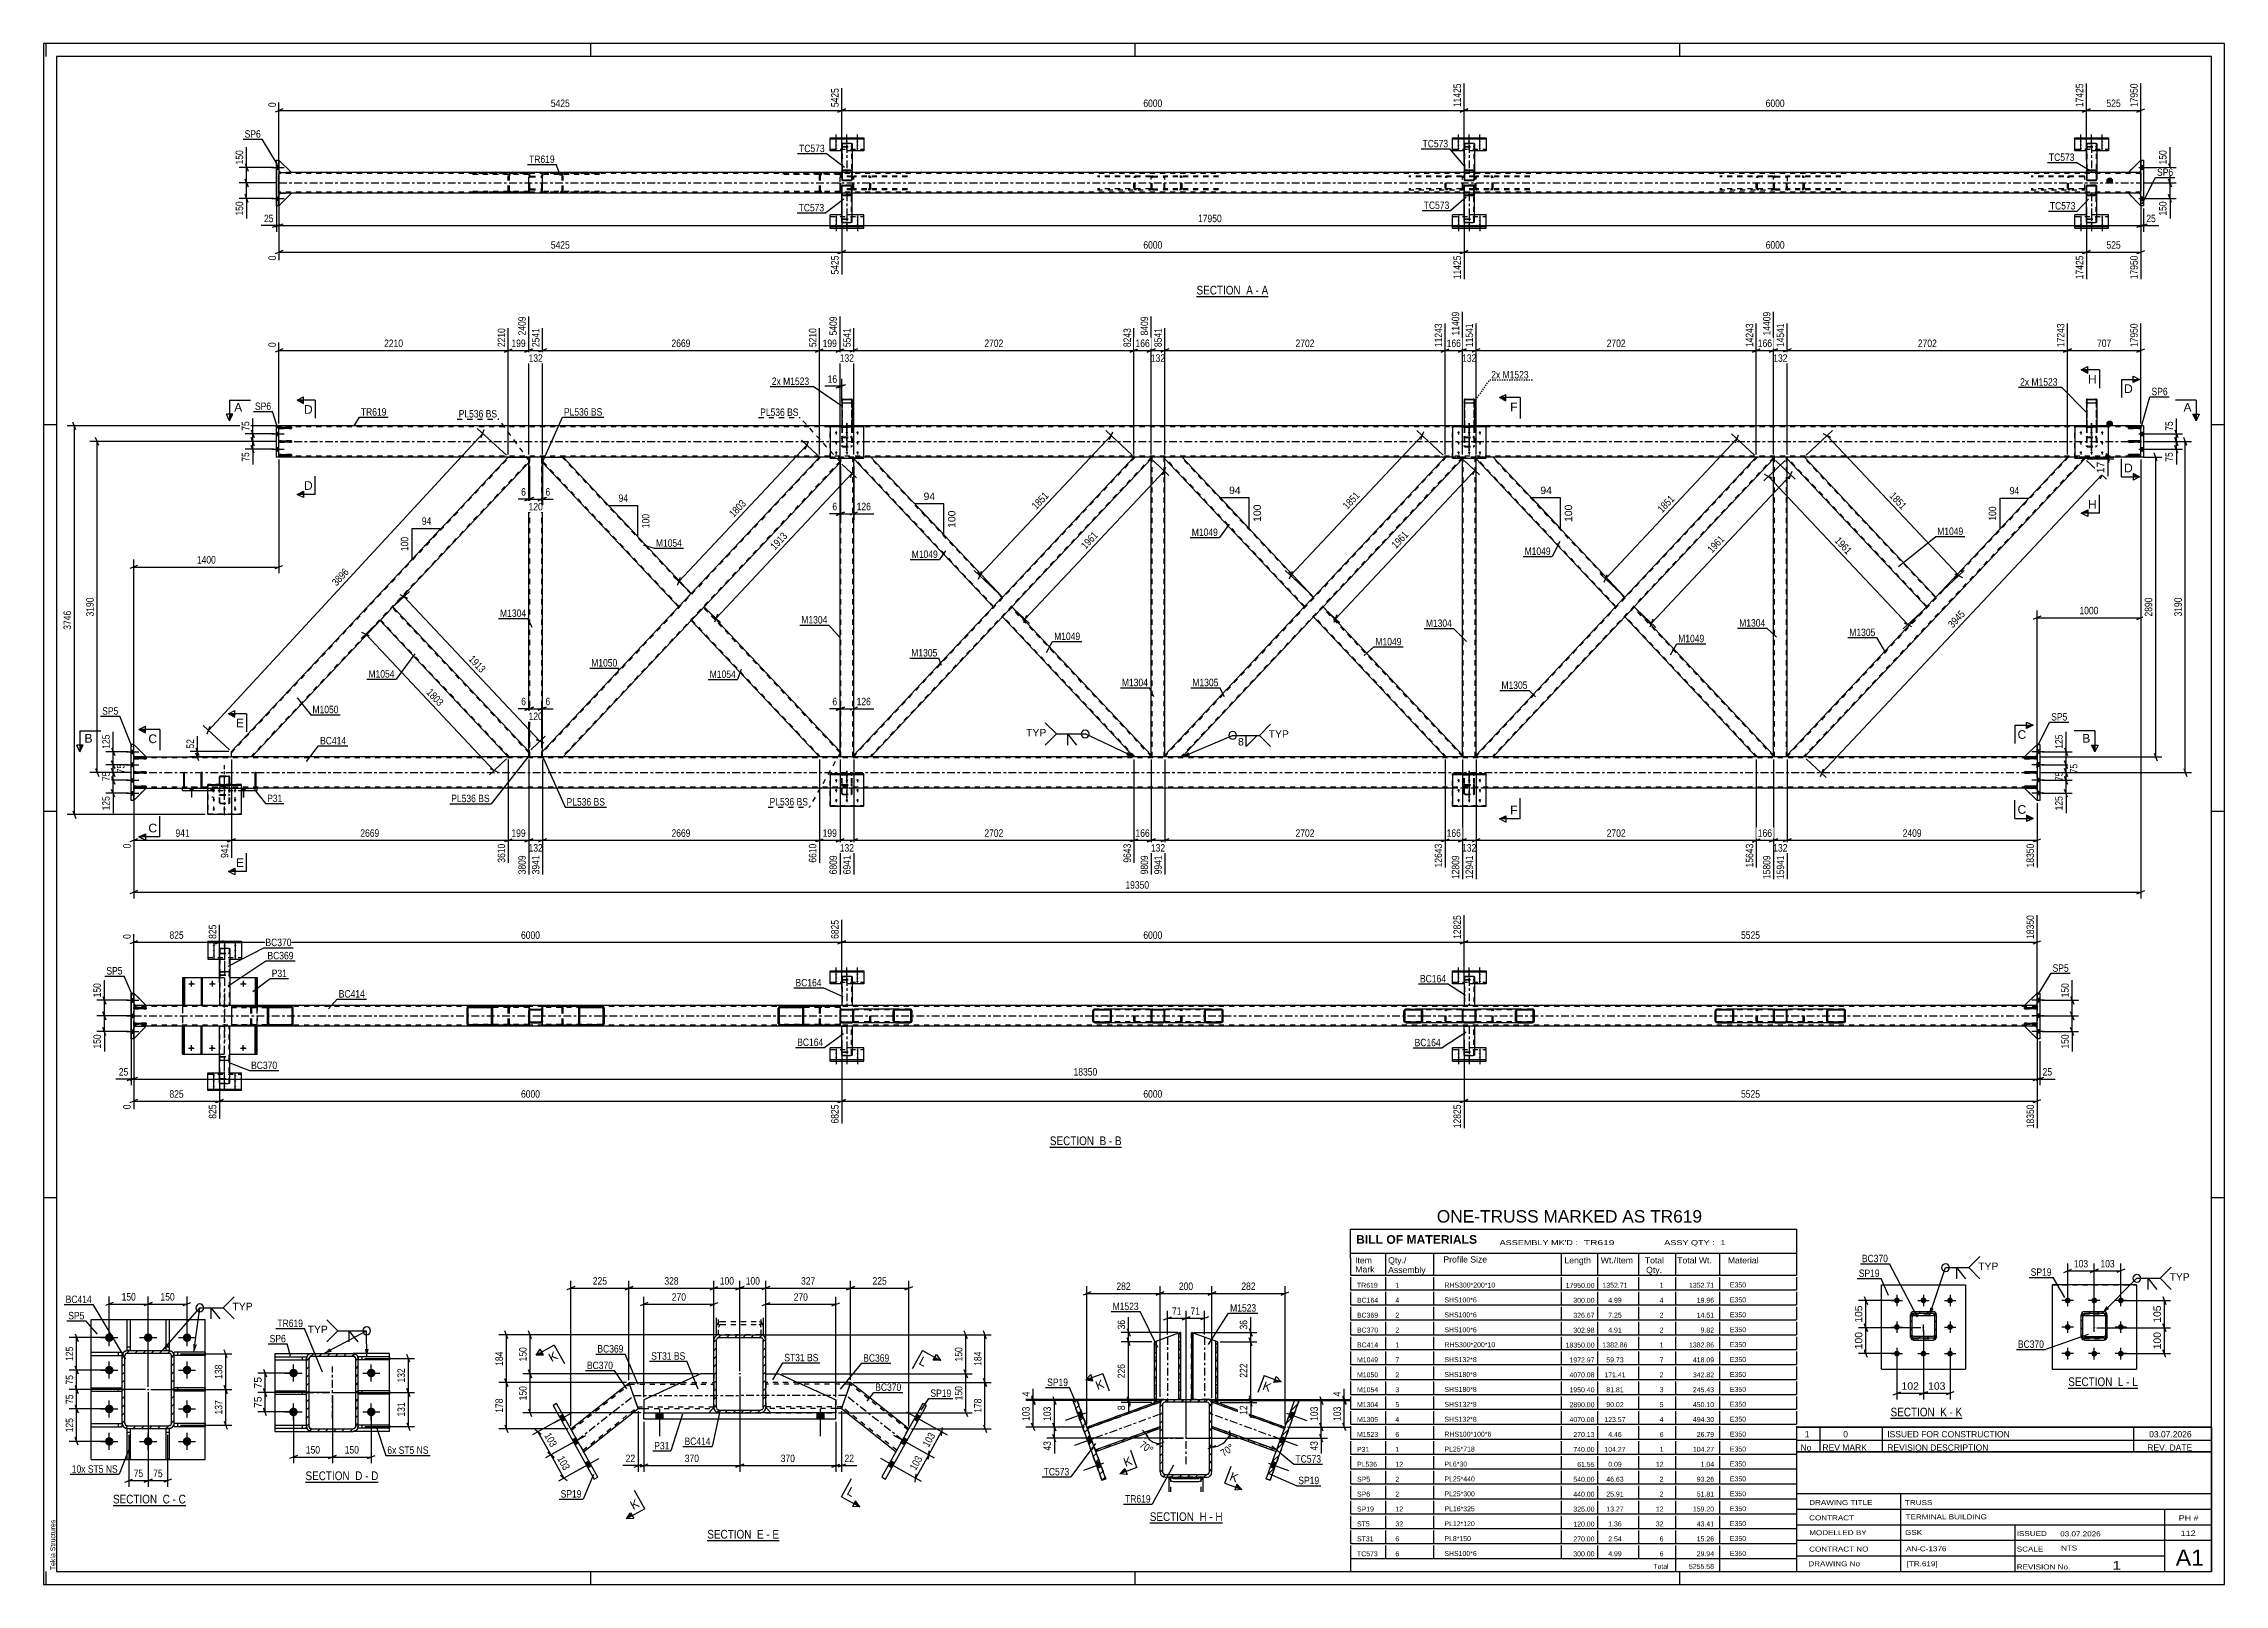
# Model space of a CAD drawing. Header units: millimetres. Extents: x -91 to 750, y -441 to 153.
import ezdxf

# ---------------------------------------------------------------- set-up
doc = ezdxf.new("R2010")
doc.units = ezdxf.units.MM
for name, pattern in [('DXK_LINE_DOT2', [3.9198, 1.9599, -1.9599]), ('DXK_LINE_DOT3', [5.9187, 2.979, -0.9799, 0.9799, -0.9799]), ('DXK_LINE_DOT4', [0.9408, 0.4704, -0.4704])]:
    doc.linetypes.add(name, pattern=pattern)
doc.styles.add('Arial', font='ARIAL.TTF', dxfattribs={"height": 0.2})
doc.styles.add('Arial Bold', font='ARIALBD.TTF', dxfattribs={"height": 0.2})
doc.styles.add('Arial Narrow', font='ARIALN.TTF', dxfattribs={"height": 0.2})

# ---------------------------------------------------------------- blocks, each defined once
blk = doc.blocks.new('Unknown-761553909-18 - 4416')
at = {"color": 6, "linetype": 'Continuous'}
blk.add_line((335.82, -416.92), (363.89, -416.92), dxfattribs=at)
at = {"color": 0, "linetype": 'Continuous'}
blk.add_wipeout([(353.93, -416.17), (353.93, -412.67), (335.82, -412.67), (335.82, -416.17)], dxfattribs=at)
blk.add_wipeout([(357.75, -416.17), (357.75, -412.67), (354.98, -412.67), (354.98, -416.17)], dxfattribs=at)
at = {"color": 7, "linetype": 'Continuous', "style": 'Arial Narrow'}
blk.add_text('SECTION ', height=3.34, dxfattribs=at).set_placement((335.82, -416.17))
at = {"color": 0, "linetype": 'Continuous'}
blk.add_wipeout([(360.08, -416.17), (360.08, -412.67), (358.8, -412.67), (358.8, -416.17)], dxfattribs=at)
blk.add_wipeout([(363.89, -416.17), (363.89, -412.67), (361.13, -412.67), (361.13, -416.17)], dxfattribs=at)
at = {"color": 7, "linetype": 'Continuous', "style": 'Arial Narrow'}
for s, p in [('H', (354.98, -416.17)), ('-', (358.8, -416.17)), ('H', (361.13, -416.17))]:
    blk.add_text(s, height=3.34, dxfattribs=at).set_placement(p)
blk = doc.blocks.new('Unknown-761553909-1135')
at = {"color": 5, "linetype": 'Continuous'}
for p, q in [((750.23, 153.39), (-90.77, 153.39)), ((-90.77, 153.39), (-90.77, -440.61)), ((-89.77, 148.39), (-89.77, 153.39)), ((120.23, 148.39), (120.23, 153.39)), ((330.23, 148.39), (330.23, 153.39)), ((540.23, 148.39), (540.23, 153.39)), ((750.23, -440.61), (750.23, 153.39)), ((745.23, 148.39), (-85.77, 148.39)), ((-85.77, 148.39), (-85.77, -435.61)), ((745.23, -435.61), (745.23, 148.39)), ((-85.77, 6.39), (-90.77, 6.39)), ((750.23, 6.39), (745.23, 6.39)), ((-85.77, -142.61), (-90.77, -142.61)), ((750.23, -142.61), (745.23, -142.61)), ((-85.77, -291.61), (-90.77, -291.61)), ((750.23, -291.61), (745.23, -291.61)), ((-89.77, -440.61), (-89.77, -435.61)), ((-85.77, -435.61), (745.23, -435.61)), ((120.23, -440.61), (120.23, -435.61)), ((330.23, -440.61), (330.23, -435.61)), ((540.23, -440.61), (540.23, -435.61)), ((-90.77, -440.61), (750.23, -440.61))]:
    blk.add_line(p, q, dxfattribs=at)
at = {"color": 174, "linetype": 'Continuous', "style": 'Arial'}
blk.add_text('Tekla Structures', height=1.9102, rotation=90, dxfattribs=at).set_placement((-86.27, -435.11))
blk = doc.blocks.new('Unknown-761553909-12420')
at = {"color": 7, "linetype": 'Continuous'}
for p, q in [((413.23, -303.61), (585.23, -303.61)), ((413.23, -314.86), (413.23, -303.61)), ((585.23, -303.61), (585.23, -314.86)), ((413.23, -312.86), (585.23, -312.86)), ((413.23, -314.86), (413.23, -319.86)), ((426.73, -312.86), (426.73, -321.36)), ((445.23, -312.86), (445.23, -321.36)), ((494.51, -312.86), (494.51, -321.36)), ((508.51, -312.86), (508.51, -321.36)), ((524.23, -312.86), (524.23, -321.36)), ((538.51, -312.86), (538.51, -321.36)), ((555.51, -312.86), (555.51, -321.36)), ((585.23, -314.86), (585.23, -321.36)), ((413.23, -319.86), (413.23, -321.36)), ((413.23, -321.36), (585.23, -321.36)), ((413.23, -322.13), (413.23, -327.11)), ((413.23, -327.11), (585.23, -327.11)), ((413.23, -327.88), (413.23, -332.86)), ((426.73, -322.13), (426.73, -327.11)), ((426.73, -327.88), (426.73, -332.86)), ((445.23, -322.13), (445.23, -327.11)), ((445.23, -327.88), (445.23, -332.86)), ((494.51, -322.13), (494.51, -327.11)), ((494.51, -327.88), (494.51, -332.86)), ((508.51, -322.13), (508.51, -327.11)), ((508.51, -327.88), (508.51, -332.86)), ((524.23, -322.13), (524.23, -327.11)), ((524.23, -327.88), (524.23, -332.86)), ((538.51, -322.13), (538.51, -327.11)), ((538.51, -327.88), (538.51, -332.86)), ((555.51, -322.13), (555.51, -327.11)), ((555.51, -327.88), (555.51, -332.86)), ((585.23, -322.13), (585.23, -327.11)), ((585.23, -327.88), (585.23, -332.86)), ((413.23, -332.86), (585.23, -332.86)), ((413.23, -333.63), (413.23, -338.61)), ((426.73, -333.63), (426.73, -338.61)), ((445.23, -333.63), (445.23, -338.61)), ((494.51, -333.63), (494.51, -338.61)), ((508.51, -333.63), (508.51, -338.61)), ((524.23, -333.63), (524.23, -338.61)), ((538.51, -333.63), (538.51, -338.61)), ((555.51, -333.63), (555.51, -338.61)), ((585.23, -333.63), (585.23, -338.61)), ((413.23, -338.61), (585.23, -338.61)), ((413.23, -339.38), (413.23, -344.36)), ((413.23, -344.36), (585.23, -344.36)), ((426.73, -339.38), (426.73, -344.36)), ((445.23, -339.38), (445.23, -344.36)), ((494.51, -339.38), (494.51, -344.36)), ((508.51, -339.38), (508.51, -344.36)), ((524.23, -339.38), (524.23, -344.36)), ((538.51, -339.38), (538.51, -344.36)), ((555.51, -339.38), (555.51, -344.36)), ((585.23, -339.38), (585.23, -344.36)), ((413.23, -345.13), (413.23, -350.11)), ((413.23, -350.11), (585.23, -350.11)), ((413.23, -350.88), (413.23, -355.86)), ((426.73, -345.13), (426.73, -350.11)), ((426.73, -350.88), (426.73, -355.86)), ((445.23, -345.13), (445.23, -350.11)), ((445.23, -350.88), (445.23, -355.86)), ((494.51, -345.13), (494.51, -350.11)), ((494.51, -350.88), (494.51, -355.86)), ((508.51, -345.13), (508.51, -350.11)), ((508.51, -350.88), (508.51, -355.86)), ((524.23, -345.13), (524.23, -350.11)), ((524.23, -350.88), (524.23, -355.86)), ((538.51, -345.13), (538.51, -350.11)), ((538.51, -350.88), (538.51, -355.86)), ((555.51, -345.13), (555.51, -350.11)), ((555.51, -350.88), (555.51, -355.86)), ((585.23, -345.13), (585.23, -350.11)), ((585.23, -350.88), (585.23, -355.86)), ((413.23, -355.86), (585.23, -355.86)), ((413.23, -356.63), (413.23, -361.61)), ((413.23, -361.61), (585.23, -361.61)), ((426.73, -356.63), (426.73, -361.61)), ((445.23, -356.63), (445.23, -361.61)), ((494.51, -356.63), (494.51, -361.61)), ((508.51, -356.63), (508.51, -361.61)), ((524.23, -356.63), (524.23, -361.61)), ((538.51, -356.63), (538.51, -361.61)), ((555.51, -356.63), (555.51, -361.61)), ((585.23, -356.63), (585.23, -361.61)), ((413.23, -362.38), (413.23, -367.36)), ((413.23, -367.36), (585.23, -367.36)), ((413.23, -368.13), (413.23, -373.11)), ((426.73, -362.38), (426.73, -367.36)), ((426.73, -368.13), (426.73, -373.11)), ((445.23, -362.38), (445.23, -367.36)), ((445.23, -368.13), (445.23, -373.11)), ((494.51, -362.38), (494.51, -367.36)), ((494.51, -368.13), (494.51, -373.11)), ((508.51, -362.38), (508.51, -367.36)), ((508.51, -368.13), (508.51, -373.11)), ((524.23, -362.38), (524.23, -367.36)), ((524.23, -368.13), (524.23, -373.11)), ((538.51, -362.38), (538.51, -367.36)), ((538.51, -368.13), (538.51, -373.11)), ((555.51, -362.38), (555.51, -367.36)), ((555.51, -368.13), (555.51, -373.11)), ((585.23, -362.38), (585.23, -367.36)), ((585.23, -368.13), (585.23, -373.11)), ((413.23, -373.11), (585.23, -373.11)), ((413.23, -373.88), (413.23, -378.86)), ((426.73, -373.88), (426.73, -378.86)), ((445.23, -373.88), (445.23, -378.86)), ((494.51, -373.88), (494.51, -378.86)), ((508.51, -373.88), (508.51, -378.86)), ((524.23, -373.88), (524.23, -378.86)), ((538.51, -373.88), (538.51, -378.86)), ((555.51, -373.88), (555.51, -378.86)), ((585.23, -373.88), (585.23, -378.86)), ((413.23, -378.86), (585.23, -378.86)), ((413.23, -379.63), (413.23, -384.61)), ((413.23, -384.61), (585.23, -384.61)), ((413.23, -385.38), (413.23, -390.36)), ((426.73, -379.63), (426.73, -384.61)), ((426.73, -385.38), (426.73, -390.36)), ((445.23, -379.63), (445.23, -384.61)), ((445.23, -385.38), (445.23, -390.36)), ((494.51, -379.63), (494.51, -384.61)), ((494.51, -385.38), (494.51, -390.36)), ((508.51, -379.63), (508.51, -384.61)), ((508.51, -385.38), (508.51, -390.36)), ((524.23, -379.63), (524.23, -384.61)), ((524.23, -385.38), (524.23, -390.36)), ((538.51, -379.63), (538.51, -384.61)), ((538.51, -385.38), (538.51, -390.36)), ((555.51, -379.63), (555.51, -384.61)), ((555.51, -385.38), (555.51, -390.36)), ((585.23, -379.63), (585.23, -384.61)), ((585.23, -385.38), (585.23, -390.36)), ((413.23, -390.36), (585.23, -390.36)), ((413.23, -391.13), (413.23, -396.11)), ((426.73, -391.13), (426.73, -396.11)), ((445.23, -391.13), (445.23, -396.11)), ((494.51, -391.13), (494.51, -396.11)), ((508.51, -391.13), (508.51, -396.11)), ((524.23, -391.13), (524.23, -396.11)), ((538.51, -391.13), (538.51, -396.11)), ((555.51, -391.13), (555.51, -396.11)), ((585.23, -391.13), (585.23, -396.11)), ((413.23, -396.11), (585.23, -396.11)), ((413.23, -396.88), (413.23, -401.86)), ((413.23, -401.86), (585.23, -401.86)), ((413.23, -402.63), (413.23, -407.61)), ((426.73, -396.88), (426.73, -401.86)), ((426.73, -402.63), (426.73, -407.61)), ((445.23, -396.88), (445.23, -401.86)), ((445.23, -402.63), (445.23, -407.61)), ((494.51, -396.88), (494.51, -401.86)), ((494.51, -402.63), (494.51, -407.61)), ((508.51, -396.88), (508.51, -401.86)), ((508.51, -402.63), (508.51, -407.61)), ((524.23, -396.88), (524.23, -401.86)), ((524.23, -402.63), (524.23, -407.61)), ((538.51, -396.88), (538.51, -401.86)), ((538.51, -402.63), (538.51, -407.61)), ((555.51, -396.88), (555.51, -401.86)), ((555.51, -402.63), (555.51, -407.61)), ((585.23, -396.88), (585.23, -401.86)), ((585.23, -402.63), (585.23, -407.61)), ((413.23, -407.61), (585.23, -407.61)), ((413.23, -408.38), (413.23, -413.36)), ((426.73, -408.38), (426.73, -413.36)), ((445.23, -408.38), (445.23, -413.36)), ((494.51, -408.38), (494.51, -413.36)), ((508.51, -408.38), (508.51, -413.36)), ((524.23, -408.38), (524.23, -413.36)), ((538.51, -408.38), (538.51, -413.36)), ((555.51, -408.38), (555.51, -413.36)), ((585.23, -408.38), (585.23, -413.36)), ((413.23, -413.36), (585.23, -413.36)), ((413.23, -414.13), (413.23, -419.11)), ((413.23, -419.11), (585.23, -419.11)), ((413.23, -419.88), (413.23, -424.86)), ((426.73, -414.13), (426.73, -419.11)), ((426.73, -419.88), (426.73, -424.86)), ((445.23, -414.13), (445.23, -419.11)), ((445.23, -419.88), (445.23, -424.86)), ((494.51, -414.13), (494.51, -419.11)), ((494.51, -419.88), (494.51, -424.86)), ((508.51, -414.13), (508.51, -419.11)), ((508.51, -419.88), (508.51, -424.86)), ((524.23, -414.13), (524.23, -419.11)), ((524.23, -419.88), (524.23, -424.86)), ((538.51, -414.13), (538.51, -419.11)), ((538.51, -419.88), (538.51, -424.86)), ((555.51, -414.13), (555.51, -419.11)), ((555.51, -419.88), (555.51, -424.86)), ((585.23, -414.13), (585.23, -419.11)), ((585.23, -419.88), (585.23, -424.86)), ((413.23, -424.86), (585.23, -424.86)), ((413.23, -425.63), (413.23, -430.61)), ((426.73, -425.63), (426.73, -430.61)), ((445.23, -425.63), (445.23, -430.61)), ((494.51, -425.63), (494.51, -430.61)), ((508.51, -425.63), (508.51, -430.61)), ((524.23, -425.63), (524.23, -430.61)), ((538.51, -425.63), (538.51, -430.61)), ((555.51, -425.63), (555.51, -430.61)), ((585.23, -425.63), (585.23, -430.61)), ((413.23, -430.61), (585.23, -430.61)), ((413.23, -430.61), (585.23, -430.61)), ((413.23, -430.61), (413.23, -435.61)), ((413.23, -435.61), (585.23, -435.61)), ((538.51, -430.61), (538.51, -435.61)), ((555.51, -430.61), (555.51, -435.61)), ((585.23, -430.61), (585.23, -435.61))]:
    blk.add_line(p, q, dxfattribs=at)
at = {"color": 7}
for s, height, style, p in [('BILL OF MATERIALS', 3.3405, 'Arial Bold', (415.38, -309.3)), ('Mark', 2.388, 'Arial', (415.07, -320.36)), ('Profile Size', 2.3877, 'Arial', (449.05, -316.53))]:
    blk.add_text(s, height=height, dxfattribs=dict(at, style=style)).set_placement(p)
at = {"color": 7, "linetype": 'Continuous', "style": 'Arial Narrow'}
for s, height, width, p in [("ASSEMBLY MK'D :", 1.9089, 1.6, (470.73, -309.8)), ('TR619', 1.909, 1.794707, (503.23, -309.8)), ('ASSY QTY :', 1.909, 1.6, (534.23, -309.8)), ('1', 1.91, 1.794707, (555.73, -309.8))]:
    blk.add_text(s, height=height, dxfattribs=dict(at, width=width)).set_placement(p)
at = {"color": 7, "linetype": 'Continuous'}
for s, height, style, p in [('Item', 2.388, 'Arial', (414.98, -316.86)), ('Assembly', 2.388, 'Arial', (427.73, -320.58)), ('Qty./', 2.388, 'Arial', (427.73, -316.86)), ('Length', 2.388, 'Arial', (495.73, -316.86)), ('Wt./Item', 2.388, 'Arial', (509.73, -316.86)), ('Total', 2.388, 'Arial', (526.73, -316.86)), ('Qty.', 2.388, 'Arial', (527.23, -320.58)), ('Total Wt.', 2.388, 'Arial', (539.23, -316.86)), ('Material', 2.388, 'Arial', (558.73, -316.86)), ('TR619', 1.91, 'Arial', (415.73, -326.26)), ('1', 1.91, 'Arial', (430.54, -326.26)), ('RHS300*200*10', 1.9102, 'Arial', (449.44, -326.16)), ('17950.00', 1.91, 'Arial', (496.2, -326.3)), ('1352.71', 1.91, 'Arial', (510.39, -326.26)), ('1', 1.91, 'Arial', (532.45, -326.26)), ('1352.71', 1.91, 'Arial', (543.78, -326.26)), ('E350', 1.91, 'Arial', (559.54, -326.13)), ('BC164', 1.91, 'Arial', (415.73, -332.01)), ('BC369', 1.91, 'Arial', (415.73, -337.76)), ('4', 1.91, 'Arial', (430.54, -332.01)), ('2', 1.91, 'Arial', (430.54, -337.76)), ('SHS100*6', 1.91, 'Arial', (449.44, -331.91)), ('SHS100*6', 1.91, 'Arial', (449.44, -337.66)), ('300.00', 1.91, 'Arial', (499.16, -332.05)), ('326.67', 1.91, 'Arial', (499.16, -337.8)), ('4.99', 1.91, 'Arial', (512.62, -332.01)), ('7.25', 1.91, 'Arial', (512.62, -337.76)), ('4', 1.91, 'Arial', (532.45, -332.01)), ('2', 1.91, 'Arial', (532.45, -337.76)), ('19.96', 1.91, 'Arial', (546.75, -332.01)), ('14.51', 1.91, 'Arial', (546.75, -337.76)), ('E350', 1.91, 'Arial', (559.54, -331.88)), ('E350', 1.91, 'Arial', (559.54, -337.63)), ('BC370', 1.91, 'Arial', (415.73, -343.51)), ('2', 1.91, 'Arial', (430.54, -343.51)), ('SHS100*6', 1.91, 'Arial', (449.44, -343.41)), ('302.98', 1.91, 'Arial', (499.16, -343.55)), ('4.91', 1.91, 'Arial', (512.62, -343.51)), ('2', 1.91, 'Arial', (532.45, -343.51)), ('9.82', 1.91, 'Arial', (548.23, -343.51)), ('E350', 1.91, 'Arial', (559.54, -343.38)), ('BC414', 1.91, 'Arial', (415.73, -349.26)), ('M1049', 1.91, 'Arial', (415.73, -355.01)), ('7', 1.91, 'Arial', (430.54, -355.01)), ('1', 1.91, 'Arial', (430.54, -349.26)), ('SHS132*8', 1.91, 'Arial', (449.44, -354.91)), ('RHS300*200*10', 1.9102, 'Arial', (449.44, -349.16)), ('18350.00', 1.91, 'Arial', (496.2, -349.3)), ('1972.97', 1.91, 'Arial', (497.68, -355.05)), ('1382.86', 1.91, 'Arial', (510.39, -349.26)), ('59.73', 1.91, 'Arial', (511.88, -355.01)), ('7', 1.91, 'Arial', (532.45, -355.01)), ('1', 1.91, 'Arial', (532.45, -349.26)), ('1382.86', 1.91, 'Arial', (543.78, -349.26)), ('418.09', 1.91, 'Arial', (545.27, -355.01)), ('E350', 1.91, 'Arial', (559.54, -349.13)), ('E350', 1.91, 'Arial', (559.54, -354.88)), ('M1050', 1.91, 'Arial', (415.73, -360.76)), ('2', 1.91, 'Arial', (430.54, -360.76)), ('SHS180*8', 1.91, 'Arial', (449.44, -360.66)), ('4070.08', 1.91, 'Arial', (497.68, -360.8)), ('171.41', 1.91, 'Arial', (511.13, -360.76)), ('2', 1.91, 'Arial', (532.45, -360.76)), ('342.82', 1.91, 'Arial', (545.27, -360.76)), ('E350', 1.91, 'Arial', (559.54, -360.63)), ('M1054', 1.91, 'Arial', (415.73, -366.51)), ('3', 1.91, 'Arial', (430.54, -366.51)), ('SHS180*8', 1.91, 'Arial', (449.44, -366.41)), ('1950.40', 1.91, 'Arial', (497.68, -366.55)), ('81.81', 1.91, 'Arial', (511.88, -366.51)), ('3', 1.91, 'Arial', (532.45, -366.51)), ('245.43', 1.91, 'Arial', (545.27, -366.51)), ('E350', 1.91, 'Arial', (559.54, -366.38)), ('M1304', 1.91, 'Arial', (415.73, -372.26)), ('M1305', 1.91, 'Arial', (415.73, -378.01)), ('4', 1.91, 'Arial', (430.54, -378.01)), ('5', 1.91, 'Arial', (430.54, -372.26)), ('SHS132*8', 1.91, 'Arial', (449.44, -372.16)), ('SHS132*8', 1.91, 'Arial', (449.44, -377.91)), ('4070.08', 1.91, 'Arial', (497.68, -378.05)), ('2890.00', 1.91, 'Arial', (497.68, -372.3)), ('123.57', 1.91, 'Arial', (511.13, -378.01)), ('90.02', 1.91, 'Arial', (511.88, -372.26)), ('4', 1.91, 'Arial', (532.45, -378.01)), ('5', 1.91, 'Arial', (532.45, -372.26)), ('450.10', 1.91, 'Arial', (545.27, -372.26)), ('494.30', 1.91, 'Arial', (545.27, -378.01)), ('E350', 1.91, 'Arial', (559.54, -372.13)), ('E350', 1.91, 'Arial', (559.54, -377.88)), ('M1523', 1.91, 'Arial', (415.73, -383.76)), ('6', 1.91, 'Arial', (430.54, -383.76)), ('RHS100*100*6', 1.9102, 'Arial', (449.44, -383.66)), ('270.13', 1.91, 'Arial', (499.16, -383.8)), ('4.46', 1.91, 'Arial', (512.62, -383.76)), ('6', 1.91, 'Arial', (532.45, -383.76)), ('26.79', 1.91, 'Arial', (546.75, -383.76)), ('E350', 1.91, 'Arial', (559.54, -383.63)), ('P31', 1.91, 'Arial', (415.73, -389.51)), ('PL536', 1.91, 'Arial', (415.73, -395.26)), ('1', 1.91, 'Arial', (430.54, -389.51)), ('12', 1.91, 'Arial', (430.54, -395.26)), ('PL25*718', 1.91, 'Arial', (449.44, -389.41)), ('PL6*30', 1.91, 'Arial', (449.44, -395.16)), ('740.00', 1.91, 'Arial', (499.16, -389.55)), ('61.55', 1.91, 'Arial', (500.65, -395.3)), ('104.27', 1.91, 'Arial', (511.13, -389.51)), ('0.09', 1.91, 'Arial', (512.62, -395.26)), ('12', 1.91, 'Arial', (530.97, -395.26)), ('1', 1.91, 'Arial', (532.45, -389.51)), ('104.27', 1.91, 'Arial', (545.27, -389.51)), ('1.04', 1.91, 'Arial', (548.23, -395.26)), ('E350', 1.91, 'Arial', (559.54, -389.38)), ('E350', 1.91, 'Arial', (559.54, -395.13)), ('SP5', 1.91, 'Arial', (415.73, -401.01)), ('2', 1.91, 'Arial', (430.54, -401.01)), ('PL25*440', 1.91, 'Arial', (449.44, -400.91)), ('540.00', 1.91, 'Arial', (499.16, -401.05)), ('46.63', 1.91, 'Arial', (511.88, -401.01)), ('2', 1.91, 'Arial', (532.45, -401.01)), ('93.26', 1.91, 'Arial', (546.75, -401.01)), ('E350', 1.91, 'Arial', (559.54, -400.88)), ('SP6', 1.91, 'Arial', (415.73, -406.76)), ('SP19', 1.91, 'Arial', (415.73, -412.51)), ('2', 1.91, 'Arial', (430.54, -406.76)), ('12', 1.91, 'Arial', (430.54, -412.51)), ('PL25*300', 1.91, 'Arial', (449.44, -406.66)), ('PL16*325', 1.91, 'Arial', (449.44, -412.41)), ('440.00', 1.91, 'Arial', (499.16, -406.8)), ('325.00', 1.91, 'Arial', (499.16, -412.55)), ('25.91', 1.91, 'Arial', (511.88, -406.76)), ('13.27', 1.91, 'Arial', (511.88, -412.51)), ('12', 1.91, 'Arial', (530.97, -412.51)), ('2', 1.91, 'Arial', (532.45, -406.76)), ('159.20', 1.91, 'Arial', (545.27, -412.51)), ('51.81', 1.91, 'Arial', (546.75, -406.76)), ('E350', 1.91, 'Arial', (559.54, -406.63)), ('E350', 1.91, 'Arial', (559.54, -412.38)), ('ST5', 1.91, 'Arial', (415.73, -418.26)), ('32', 1.91, 'Arial', (430.54, -418.26)), ('PL12*120', 1.91, 'Arial', (449.44, -418.16)), ('120.00', 1.91, 'Arial', (499.16, -418.3)), ('1.36', 1.91, 'Arial', (512.62, -418.26)), ('32', 1.91, 'Arial', (530.97, -418.26)), ('43.41', 1.91, 'Arial', (546.75, -418.26)), ('E350', 1.91, 'Arial', (559.54, -418.13)), ('TC573', 1.91, 'Arial', (415.73, -429.76)), ('ST31', 1.91, 'Arial', (415.73, -424.01)), ('6', 1.91, 'Arial', (430.54, -424.01)), ('6', 1.91, 'Arial', (430.54, -429.76)), ('SHS100*6', 1.91, 'Arial', (449.44, -429.66)), ('PL8*150', 1.91, 'Arial', (449.44, -423.91)), ('300.00', 1.91, 'Arial', (499.16, -429.8)), ('270.00', 1.91, 'Arial', (499.16, -424.05)), ('4.99', 1.91, 'Arial', (512.62, -429.76)), ('2.54', 1.91, 'Arial', (512.62, -424.01)), ('6', 1.91, 'Arial', (532.45, -424.01)), ('6', 1.91, 'Arial', (532.45, -429.76)), ('29.94', 1.91, 'Arial', (546.75, -429.76)), ('15.26', 1.91, 'Arial', (546.75, -424.01)), ('E350', 1.91, 'Arial', (559.54, -423.88)), ('E350', 1.91, 'Arial', (559.54, -429.63)), ('Total', 1.909, 'Arial Narrow', (530.06, -434.61)), ('5255.58', 1.91, 'Arial', (543.75, -434.61))]:
    blk.add_text(s, height=height, dxfattribs=dict(at, style=style)).set_placement(p)
blk = doc.blocks.new('Unknown-761553909-12421')
at = {"color": 2, "linetype": 'Continuous'}
blk.add_line((439.23, -303.61), (556.73, -303.61), dxfattribs=at)
at = {"color": 7, "style": 'Arial'}
blk.add_text('ONE-TRUSS MARKED AS TR619', height=4.7754, dxfattribs=at).set_placement((446.49, -301.11))
blk = doc.blocks.new('Unknown-761553909-12422')
at = {"color": 7, "linetype": 'Continuous'}
for p, q in [((585.23, -389.56), (585.23, -435.61)), ((585.23, -389.56), (745.23, -389.56)), ((745.23, -389.61), (745.23, -435.61)), ((585.23, -405.61), (745.23, -405.61)), ((585.23, -411.61), (745.23, -411.61)), ((625.37, -405.61), (625.37, -435.61)), ((727.23, -435.56), (727.23, -411.56)), ((585.23, -417.61), (745.23, -417.61)), ((669.37, -417.61), (669.37, -435.61)), ((585.23, -423.61), (745.23, -423.61)), ((585.23, -429.61), (727.23, -429.61)), ((585.23, -435.61), (745.23, -435.61))]:
    blk.add_line(p, q, dxfattribs=at)
at = {"color": 7, "style": 'Arial Narrow'}
for s, height, width, p in [('DRAWING TITLE', 1.9089, 1.425378, (590.11, -410)), ('TRUSS', 1.909, 1.425378, (627.04, -410.02)), ('CONTRACT', 1.909, 1.425378, (590.11, -415.9)), ('MODELLED BY', 1.9089, 1.425378, (590.11, -421.63)), ('GSK', 1.909, 1.425378, (627.11, -421.56)), ('TERMINAL BUILDING', 1.9089, 1.425378, (627.29, -415.53)), ('ISSUED', 1.909, 1.425378, (670.17, -421.97)), ('03.07.2026', 1.909, 1.425378, (686.92, -422.09)), ('CONTRACT NO', 1.9089, 1.425378, (590.11, -427.95)), ('AN-C-1376', 1.909, 1.425378, (627.46, -427.83)), ('SCALE', 1.909, 1.425378, (670.17, -427.96)), ('A1', 6.204, 1.25, (731.47, -433.41)), ('DRAWING No', 1.909, 1.425378, (589.79, -433.61)), ('[TR.619]', 1.909, 1.425378, (627.69, -433.62)), ('REVISION No.', 1.9089, 1.425378, (670.17, -434.84)), ('1', 3.34, 1.5, (707.14, -434.93))]:
    blk.add_text(s, height=height, dxfattribs=dict(at, width=width)).set_placement(p)
at = {"color": 7, "linetype": 'Continuous', "style": 'Arial Narrow'}
for s, height, width, p in [('PH #', 2.1, 1.42538, (732.63, -416.06)), ('112', 2.1, 1.42538, (733.42, -421.96)), ('NTS', 1.909, 1.425378, (687.23, -427.56))]:
    blk.add_text(s, height=height, dxfattribs=dict(at, width=width)).set_placement(p)
blk = doc.blocks.new('Unknown-761553909-12423')
at = {"color": 7, "linetype": 'Continuous'}
for p, q in [((585.23, -380.06), (745.23, -380.06)), ((745.23, -380.06), (585.23, -380.06)), ((585.23, -380.06), (585.23, -385.06)), ((585.23, -385.06), (745.23, -385.06)), ((585.23, -385.06), (585.23, -389.56)), ((585.23, -385.06), (745.23, -385.06)), ((594.23, -380.06), (594.23, -385.06)), ((594.23, -385.06), (594.23, -389.56)), ((618.23, -380.06), (618.23, -385.06)), ((618.23, -385.06), (618.23, -389.56)), ((715.23, -380.06), (715.23, -385.06)), ((715.23, -385.06), (715.23, -389.56)), ((745.23, -380.06), (745.23, -385.06)), ((745.23, -385.06), (745.23, -389.56)), ((745.23, -389.56), (585.23, -389.56))]:
    blk.add_line(p, q, dxfattribs=at)
at = {"color": 7, "linetype": 'Continuous', "style": 'Arial Narrow'}
for s, height, width, p in [('No', 2.386, 1.2, (586.78, -389.06)), ('1', 2.39, 1.196471, (588.39, -383.91)), ('REV MARK', 2.386, 1.2, (595.23, -389.06)), ('0', 2.39, 1.196471, (603.24, -383.91)), ('REVISION DESCRIPTION', 2.3861, 1.2, (620.23, -389.06)), ('ISSUED FOR CONSTRUCTION', 2.3861, 1.196471, (620.23, -383.91)), ('REV. DATE', 2.386, 1.2, (720.51, -389.06)), ('03.07.2026', 2.386, 1.196471, (721.23, -383.91))]:
    blk.add_text(s, height=height, dxfattribs=dict(at, width=width)).set_placement(p)
blk = doc.blocks.new('Unknown-761553909-19 - 3392')
at = {"color": 6, "linetype": 'Continuous'}
blk.add_line((165.18, -423.69), (192.83, -423.69), dxfattribs=at)
at = {"color": 0, "linetype": 'Continuous'}
blk.add_wipeout([(183.29, -422.94), (183.29, -419.44), (165.18, -419.44), (165.18, -422.94)], dxfattribs=at)
blk.add_wipeout([(186.89, -422.94), (186.89, -419.44), (184.34, -419.44), (184.34, -422.94)], dxfattribs=at)
at = {"color": 7, "linetype": 'Continuous', "style": 'Arial Narrow'}
blk.add_text('SECTION ', height=3.34, dxfattribs=at).set_placement((165.18, -422.94))
at = {"color": 0, "linetype": 'Continuous'}
blk.add_wipeout([(189.22, -422.94), (189.22, -419.44), (187.94, -419.44), (187.94, -422.94)], dxfattribs=at)
blk.add_wipeout([(192.83, -422.94), (192.83, -419.44), (190.27, -419.44), (190.27, -422.94)], dxfattribs=at)
at = {"color": 7, "linetype": 'Continuous', "style": 'Arial Narrow'}
for s, p in [('E', (184.34, -422.94)), ('E', (190.27, -422.94)), ('-', (187.94, -422.94))]:
    blk.add_text(s, height=3.34, dxfattribs=at).set_placement(p)
blk = doc.blocks.new('Unknown-761553909-12 - 2939')
at = {"color": 6, "linetype": 'Continuous'}
blk.add_line((353.85, 55.93), (381.5, 55.93), dxfattribs=at)
at = {"color": 0, "linetype": 'Continuous'}
blk.add_wipeout([(371.96, 56.68), (371.96, 60.18), (353.85, 60.18), (353.85, 56.68)], dxfattribs=at)
blk.add_wipeout([(375.57, 56.68), (375.57, 60.18), (373.01, 60.18), (373.01, 56.68)], dxfattribs=at)
at = {"color": 7, "linetype": 'Continuous', "style": 'Arial Narrow'}
blk.add_text('SECTION ', height=3.34, dxfattribs=at).set_placement((353.85, 56.68))
at = {"color": 0, "linetype": 'Continuous'}
blk.add_wipeout([(377.89, 56.68), (377.89, 60.18), (376.62, 60.18), (376.62, 56.68)], dxfattribs=at)
blk.add_wipeout([(381.5, 56.68), (381.5, 60.18), (378.94, 60.18), (378.94, 56.68)], dxfattribs=at)
at = {"color": 7, "linetype": 'Continuous', "style": 'Arial Narrow'}
for s, p in [('A', (373.01, 56.68)), ('A', (378.94, 56.68)), ('-', (376.62, 56.68))]:
    blk.add_text(s, height=3.34, dxfattribs=at).set_placement(p)
blk = doc.blocks.new('Unknown-761553909-13 - 2209')
at = {"color": 6, "linetype": 'Continuous'}
blk.add_line((297.3, -272.01), (324.95, -272.01), dxfattribs=at)
at = {"color": 0, "linetype": 'Continuous'}
blk.add_wipeout([(315.41, -271.26), (315.41, -267.76), (297.3, -267.76), (297.3, -271.26)], dxfattribs=at)
blk.add_wipeout([(319.02, -271.26), (319.02, -267.76), (316.46, -267.76), (316.46, -271.26)], dxfattribs=at)
at = {"color": 7, "linetype": 'Continuous', "style": 'Arial Narrow'}
blk.add_text('SECTION ', height=3.34, dxfattribs=at).set_placement((297.3, -271.26))
at = {"color": 0, "linetype": 'Continuous'}
blk.add_wipeout([(321.34, -271.26), (321.34, -267.76), (320.07, -267.76), (320.07, -271.26)], dxfattribs=at)
blk.add_wipeout([(324.95, -271.26), (324.95, -267.76), (322.39, -267.76), (322.39, -271.26)], dxfattribs=at)
at = {"color": 7, "linetype": 'Continuous', "style": 'Arial Narrow'}
for s, p in [('B', (316.46, -271.26)), ('B', (322.39, -271.26)), ('-', (320.07, -271.26))]:
    blk.add_text(s, height=3.34, dxfattribs=at).set_placement(p)
blk = doc.blocks.new('Unknown-761553909-14 - 4105')
at = {"color": 6, "linetype": 'Continuous'}
blk.add_line((-64.01, -410.16), (-35.94, -410.16), dxfattribs=at)
at = {"color": 0, "linetype": 'Continuous'}
blk.add_wipeout([(-45.91, -409.41), (-45.91, -405.91), (-64.01, -405.91), (-64.01, -409.41)], dxfattribs=at)
blk.add_wipeout([(-42.09, -409.41), (-42.09, -405.91), (-44.86, -405.91), (-44.86, -409.41)], dxfattribs=at)
at = {"color": 7, "linetype": 'Continuous', "style": 'Arial Narrow'}
blk.add_text('SECTION ', height=3.34, dxfattribs=at).set_placement((-64.01, -409.41))
at = {"color": 0, "linetype": 'Continuous'}
blk.add_wipeout([(-39.76, -409.41), (-39.76, -405.91), (-41.04, -405.91), (-41.04, -409.41)], dxfattribs=at)
blk.add_wipeout([(-35.94, -409.41), (-35.94, -405.91), (-38.71, -405.91), (-38.71, -409.41)], dxfattribs=at)
at = {"color": 7, "linetype": 'Continuous', "style": 'Arial Narrow'}
for s, p in [('C', (-44.86, -409.41)), ('-', (-41.04, -409.41)), ('C', (-38.71, -409.41))]:
    blk.add_text(s, height=3.34, dxfattribs=at).set_placement(p)
blk = doc.blocks.new('Unknown-761553909-16 - 1613')
at = {"color": 6, "linetype": 'Continuous'}
blk.add_line((621.5, -376.58), (649.15, -376.58), dxfattribs=at)
at = {"color": 0, "linetype": 'Continuous'}
blk.add_wipeout([(639.61, -375.83), (639.61, -372.33), (621.5, -372.33), (621.5, -375.83)], dxfattribs=at)
blk.add_wipeout([(643.22, -375.83), (643.22, -372.33), (640.66, -372.33), (640.66, -375.83)], dxfattribs=at)
at = {"color": 7, "linetype": 'Continuous', "style": 'Arial Narrow'}
blk.add_text('SECTION ', height=3.34, dxfattribs=at).set_placement((621.5, -375.83))
at = {"color": 0, "linetype": 'Continuous'}
blk.add_wipeout([(645.54, -375.83), (645.54, -372.33), (644.27, -372.33), (644.27, -375.83)], dxfattribs=at)
blk.add_wipeout([(649.15, -375.83), (649.15, -372.33), (646.59, -372.33), (646.59, -375.83)], dxfattribs=at)
at = {"color": 7, "linetype": 'Continuous', "style": 'Arial Narrow'}
for s, p in [('K', (640.66, -375.83)), ('-', (644.27, -375.83)), ('K', (646.59, -375.83))]:
    blk.add_text(s, height=3.34, dxfattribs=at).set_placement(p)
blk = doc.blocks.new('Unknown-761553909-17 - 1832')
at = {"color": 6, "linetype": 'Continuous'}
blk.add_line((10.23, -401.16), (38.3, -401.16), dxfattribs=at)
at = {"color": 0, "linetype": 'Continuous'}
blk.add_wipeout([(28.34, -400.41), (28.34, -396.91), (10.23, -396.91), (10.23, -400.41)], dxfattribs=at)
blk.add_wipeout([(32.16, -400.41), (32.16, -396.91), (29.39, -396.91), (29.39, -400.41)], dxfattribs=at)
at = {"color": 7, "linetype": 'Continuous', "style": 'Arial Narrow'}
blk.add_text('SECTION ', height=3.34, dxfattribs=at).set_placement((10.23, -400.41))
at = {"color": 0, "linetype": 'Continuous'}
blk.add_wipeout([(34.49, -400.41), (34.49, -396.91), (33.21, -396.91), (33.21, -400.41)], dxfattribs=at)
blk.add_wipeout([(38.3, -400.41), (38.3, -396.91), (35.54, -396.91), (35.54, -400.41)], dxfattribs=at)
at = {"color": 7, "linetype": 'Continuous', "style": 'Arial Narrow'}
for s, p in [('D', (29.39, -400.41)), ('-', (33.21, -400.41)), ('D', (35.54, -400.41))]:
    blk.add_text(s, height=3.34, dxfattribs=at).set_placement(p)
blk = doc.blocks.new('Unknown-761553909-20 - 1375')
at = {"color": 6, "linetype": 'Continuous'}
blk.add_line((690.03, -364.91), (716.83, -364.91), dxfattribs=at)
at = {"color": 0, "linetype": 'Continuous'}
blk.add_wipeout([(708.14, -364.16), (708.14, -360.66), (690.03, -360.66), (690.03, -364.16)], dxfattribs=at)
blk.add_wipeout([(711.32, -364.16), (711.32, -360.66), (709.19, -360.66), (709.19, -364.16)], dxfattribs=at)
at = {"color": 7, "linetype": 'Continuous', "style": 'Arial Narrow'}
blk.add_text('SECTION ', height=3.34, dxfattribs=at).set_placement((690.03, -364.16))
at = {"color": 0, "linetype": 'Continuous'}
blk.add_wipeout([(713.65, -364.16), (713.65, -360.66), (712.37, -360.66), (712.37, -364.16)], dxfattribs=at)
blk.add_wipeout([(716.83, -364.16), (716.83, -360.66), (714.7, -360.66), (714.7, -364.16)], dxfattribs=at)
at = {"color": 7, "linetype": 'Continuous', "style": 'Arial Narrow'}
for s, p in [('L', (709.19, -364.16)), ('L', (714.7, -364.16)), ('-', (712.37, -364.16))]:
    blk.add_text(s, height=3.34, dxfattribs=at).set_placement(p)
blk = doc.blocks.new('Part-761553909-4432 - 4416')
at = {"linetype": 'Continuous'}
h = blk.add_hatch(dxfattribs=at)
h.set_pattern_fill('', scale=0.7, style=0, pattern_type=0)
h.set_pattern_definition([(45, (339.7857, -397.2725), (-1.57154, 1.57154), [])])
h.paths.add_polyline_path([(339.79, -371.27), (339.79, -397.27), (339.94, -398.04), (340.37, -398.69), (341.02, -399.12), (341.79, -399.27), (357.79, -399.27), (358.55, -399.12), (359.2, -398.69), (359.63, -398.04), (359.79, -397.27), (359.79, -371.27), (359.63, -370.51), (359.2, -369.86), (358.55, -369.42), (357.79, -369.27), (341.79, -369.27), (341.02, -369.42), (340.37, -369.86), (339.94, -370.51)])
h.paths.add_polyline_path([(341.08, -370.57), (341.4, -370.35), (341.79, -370.27), (357.79, -370.27), (358.17, -370.35), (358.49, -370.57), (358.71, -370.89), (358.79, -371.27), (358.79, -397.27), (358.71, -397.66), (358.49, -397.98), (358.17, -398.2), (357.79, -398.27), (341.79, -398.27), (341.4, -398.2), (341.08, -397.98), (340.86, -397.66), (340.79, -397.27), (340.79, -371.27), (340.86, -370.89)])
at = {"color": 2, "linetype": 'Continuous'}
for p, q in [((341.79, -369.27), (341.02, -369.42)), ((341.79, -369.27), (357.79, -369.27)), ((358.55, -369.42), (357.79, -369.27)), ((339.94, -370.51), (339.79, -371.27)), ((339.79, -397.27), (339.79, -371.27)), ((340.79, -371.27), (340.86, -370.89)), ((340.79, -397.27), (340.79, -371.27)), ((341.4, -370.35), (341.79, -370.27)), ((341.79, -370.27), (357.79, -370.27)), ((357.79, -370.27), (358.17, -370.35)), ((358.71, -370.89), (358.79, -371.27)), ((358.79, -397.27), (358.79, -371.27)), ((359.79, -371.27), (359.63, -370.51)), ((359.79, -397.27), (359.79, -371.27)), ((339.79, -397.27), (339.94, -398.04)), ((340.86, -397.66), (340.79, -397.27)), ((341.02, -399.12), (341.79, -399.27)), ((341.79, -398.27), (341.4, -398.2)), ((341.79, -398.27), (357.79, -398.27)), ((341.79, -399.27), (357.79, -399.27)), ((358.17, -398.2), (357.79, -398.27)), ((357.79, -399.27), (358.55, -399.12)), ((358.79, -397.27), (358.71, -397.66)), ((359.63, -398.04), (359.79, -397.27))]:
    blk.add_line(p, q, dxfattribs=at)
at = {"color": 7, "linetype": 'DXK_LINE_DOT3'}
for p, q in [((349.79, -394.27), (349.79, -374.27)), ((339.79, -384.27), (359.79, -384.27))]:
    blk.add_line(p, q, dxfattribs=at)
at = {"color": 2, "linetype": 'Continuous'}
for centre, radius, start, end in [((341.79, -371.27), 2, 112.5, 157.5), ((357.79, -371.27), 2, 22.5, 67.5), ((341.79, -371.27), 1, 112.5, 157.5), ((357.79, -371.27), 1, 22.5, 67.5), ((341.79, -397.27), 2, 202.5, 247.5), ((341.79, -397.27), 1, 202.5, 247.5), ((357.79, -397.27), 1, 292.5, 337.5), ((357.79, -397.27), 2, 292.5, 337.5)]:
    blk.add_arc(centre, radius, start, end, dxfattribs=at)
blk = doc.blocks.new('Part-761553909-4478 - 4416')
at = {"linetype": 'Continuous'}
h = blk.add_hatch(dxfattribs=at)
h.set_pattern_fill('', scale=0.7, style=0, pattern_type=0)
h.set_pattern_definition([(45, (359.7857, -370.3468), (-1.57154, 1.57154), [])])
h.paths.add_polyline_path([(359.79, -369.71), (359.79, -370.35), (387.77, -380.53), (387.98, -379.97)])
h = blk.add_hatch(dxfattribs=at)
h.set_pattern_fill('', scale=0.7, style=0, pattern_type=0)
h.set_pattern_definition([(45, (359.7857, -380.35), (-1.57154, 1.57154), [])])
h.paths.add_polyline_path([(359.79, -379.71), (359.79, -380.35), (384.56, -389.37), (384.76, -388.8)])
at = {"color": 7, "linetype": 'DXK_LINE_DOT2'}
for p, q in [((359.79, -369.71), (387.98, -379.97)), ((359.79, -369.71), (359.79, -369.81)), ((359.79, -369.81), (359.79, -370.5)), ((359.79, -370.35), (387.77, -380.53)), ((359.79, -380.35), (359.79, -371.27)), ((359.79, -379.71), (384.76, -388.8)), ((359.79, -380.35), (384.56, -389.37)), ((387.98, -379.97), (384.56, -389.37))]:
    blk.add_line(p, q, dxfattribs=at)
at = {"color": 2, "linetype": 'Continuous'}
for p, q in [((359.79, -370.35), (359.79, -369.71)), ((359.79, -369.71), (387.98, -379.97)), ((359.79, -370.35), (359.79, -370.99)), ((387.77, -380.53), (359.79, -370.35)), ((359.79, -370.99), (359.79, -371.27)), ((359.79, -380.35), (359.79, -379.71)), ((384.76, -388.8), (359.79, -379.71)), ((359.79, -380.35), (384.56, -389.37)), ((387.98, -379.97), (387.77, -380.53)), ((384.56, -389.37), (384.76, -388.8))]:
    blk.add_line(p, q, dxfattribs=at)
at = {"color": 7, "linetype": 'DXK_LINE_DOT3'}
blk.add_line((386.27, -384.67), (359.79, -375.03), dxfattribs=at)
blk = doc.blocks.new('Part-761553909-4491 - 4416')
at = {"color": 2, "linetype": 'Continuous'}
for p, q in [((343.19, -399.27), (343.19, -404.99)), ((343.28, -399.27), (343.31, -399.48)), ((344.22, -399.41), (344.15, -399.27)), ((344.17, -400.75), (344.79, -400.92)), ((344.48, -399.67), (344.22, -399.41)), ((344.79, -399.76), (344.48, -399.67)), ((344.79, -399.76), (354.79, -399.76)), ((344.79, -400.92), (354.79, -400.92)), ((355.09, -399.67), (354.79, -399.76)), ((354.79, -400.92), (355.4, -400.75)), ((355.35, -399.41), (355.09, -399.67)), ((355.42, -399.27), (355.35, -399.41)), ((356.26, -399.48), (356.29, -399.27)), ((356.39, -404.99), (356.39, -399.27))]:
    blk.add_line(p, q, dxfattribs=at)
at = {"color": 7, "linetype": 'DXK_LINE_DOT2'}
for p, q in [((356.39, -399.27), (343.19, -399.27)), ((343.99, -404.99), (343.99, -399.27)), ((355.59, -404.99), (355.59, -399.27))]:
    blk.add_line(p, q, dxfattribs=at)
at = {"color": 2, "linetype": 'Continuous'}
for centre, start, end in [((345.38, -398.99), 193.29491, 235.53357), ((354.19, -398.99), 304.46643, 346.70509)]:
    blk.add_arc(centre, 2.13, start, end, dxfattribs=at)
blk = doc.blocks.new('Part-761553909-4501 - 4416')
at = {"linetype": 'Continuous'}
h = blk.add_hatch(dxfattribs=at)
h.set_pattern_fill('', scale=0.7, style=0, pattern_type=0)
h.set_pattern_definition([(45, (317.3597, -400.4842), (-1.57154, 1.57154), [])])
h.paths.add_polyline_path([(306.24, -369.94), (317.36, -400.48), (318.86, -399.94), (307.75, -369.4)])
at = {"color": 7, "linetype": 'DXK_LINE_DOT2'}
for p, q in [((306.24, -369.94), (307.75, -369.4)), ((317.36, -400.48), (306.24, -369.94)), ((307.75, -369.4), (318.86, -399.94)), ((318.86, -399.94), (317.36, -400.48))]:
    blk.add_line(p, q, dxfattribs=at)
at = {"color": 2, "linetype": 'Continuous'}
for p, q in [((306.24, -369.94), (307.75, -369.4)), ((306.24, -369.94), (317.36, -400.48)), ((318.86, -399.94), (307.75, -369.4)), ((317.36, -400.48), (318.86, -399.94))]:
    blk.add_line(p, q, dxfattribs=at)
blk = doc.blocks.new('Part-761553909-4506 - 4416')
at = {"linetype": 'Continuous'}
h = blk.add_hatch(dxfattribs=at)
h.set_pattern_fill('', scale=0.7, style=0, pattern_type=0)
h.set_pattern_definition([(45, (382.2121, -400.4846), (-1.57154, 1.57154), [])])
h.paths.add_polyline_path([(380.71, -399.94), (382.21, -400.48), (393.33, -369.94), (391.82, -369.4)])
at = {"color": 7, "linetype": 'DXK_LINE_DOT2'}
for p, q in [((380.71, -399.94), (391.82, -369.4)), ((393.33, -369.94), (382.21, -400.48)), ((391.82, -369.4), (393.33, -369.94)), ((382.21, -400.48), (380.71, -399.94))]:
    blk.add_line(p, q, dxfattribs=at)
at = {"color": 2, "linetype": 'Continuous'}
for p, q in [((380.71, -399.94), (391.82, -369.4)), ((382.21, -400.48), (393.33, -369.94)), ((391.82, -369.4), (393.33, -369.94)), ((380.71, -399.94), (382.21, -400.48))]:
    blk.add_line(p, q, dxfattribs=at)
blk = doc.blocks.new('Part-761553909-4516 - 4416')
at = {"linetype": 'Continuous'}
h = blk.add_hatch(dxfattribs=at)
h.set_pattern_fill('', scale=0.7, style=0, pattern_type=0)
h.set_pattern_definition([(45, (311.8006, -380.5323), (-1.57154, 1.57154), [])])
h.paths.add_polyline_path([(311.6, -379.97), (311.8, -380.53), (339.79, -370.35), (339.79, -369.71)])
h = blk.add_hatch(dxfattribs=at)
h.set_pattern_fill('', scale=0.7, style=0, pattern_type=0)
h.set_pattern_definition([(45, (315.0155, -389.3654), (-1.57154, 1.57154), [])])
h.paths.add_polyline_path([(314.81, -388.8), (315.02, -389.37), (339.79, -380.35), (339.79, -379.71)])
at = {"color": 7, "linetype": 'DXK_LINE_DOT2'}
for p, q in [((311.6, -379.97), (339.79, -369.71)), ((339.79, -369.71), (339.79, -370.74)), ((311.8, -380.53), (339.79, -370.35)), ((339.79, -380.25), (339.79, -371.27)), ((315.02, -389.37), (311.6, -379.97)), ((314.81, -388.8), (339.79, -379.71)), ((315.02, -389.37), (339.79, -380.35)), ((339.79, -380.35), (339.79, -380.25))]:
    blk.add_line(p, q, dxfattribs=at)
at = {"color": 2, "linetype": 'Continuous'}
for p, q in [((311.6, -379.97), (339.79, -369.71)), ((339.79, -369.71), (339.79, -370.35)), ((339.79, -370.35), (311.8, -380.53)), ((339.79, -370.35), (339.79, -370.4)), ((339.79, -370.4), (339.79, -370.74)), ((339.79, -370.74), (339.79, -371.27)), ((311.8, -380.53), (311.6, -379.97)), ((314.81, -388.8), (339.79, -379.71)), ((315.02, -389.37), (339.79, -380.35)), ((339.79, -379.71), (339.79, -380.35)), ((314.81, -388.8), (315.02, -389.37))]:
    blk.add_line(p, q, dxfattribs=at)
at = {"color": 7, "linetype": 'DXK_LINE_DOT3'}
blk.add_line((339.79, -375.03), (313.31, -384.67), dxfattribs=at)
blk = doc.blocks.new('Part-761553909-4552 - 4416')
at = {"linetype": 'Continuous'}
h = blk.add_hatch(dxfattribs=at)
h.set_pattern_fill('', scale=0.7, style=0, pattern_type=0)
h.set_pattern_definition([(45, (351.915, -369.2725), (-1.57154, 1.57154), [])])
h.paths.add_polyline_path([(351.92, -343.47), (351.92, -369.27), (352.52, -369.27), (352.52, -343.69)])
h = blk.add_hatch(dxfattribs=at)
h.set_pattern_fill('', scale=0.7, style=0, pattern_type=0)
h.set_pattern_definition([(45, (361.315, -370.2648), (-1.57154, 1.57154), [])])
h.paths.add_polyline_path([(361.32, -346.89), (361.32, -370.26), (361.92, -370.48), (361.92, -347.11)])
at = {"color": 7, "linetype": 'DXK_LINE_DOT2'}
for p, q in [((351.92, -369.27), (351.92, -343.47)), ((352.56, -343.71), (351.92, -343.47)), ((352.52, -369.27), (352.52, -343.69)), ((352.69, -343.75), (352.89, -343.82)), ((361.32, -370.26), (361.32, -346.89)), ((361.82, -347.08), (361.32, -346.89)), ((361.92, -347.11), (361.82, -347.08)), ((361.92, -370.48), (361.92, -347.11)), ((357.79, -369.27), (351.92, -369.27)), ((359.79, -369.71), (361.92, -370.48))]:
    blk.add_line(p, q, dxfattribs=at)
at = {"color": 2, "linetype": 'Continuous'}
for p, q in [((352.52, -343.69), (351.92, -343.47)), ((351.92, -343.47), (351.92, -369.27)), ((352.52, -343.69), (352.56, -343.71)), ((352.52, -369.27), (352.52, -343.69)), ((361.32, -346.89), (352.56, -343.71)), ((361.32, -370.26), (361.32, -346.89)), ((361.32, -346.89), (361.92, -347.11)), ((361.92, -347.11), (361.92, -370.48)), ((351.92, -369.27), (352.52, -369.27)), ((359.79, -369.27), (357.79, -369.27)), ((359.79, -369.27), (359.79, -369.71)), ((361.92, -370.48), (361.32, -370.26))]:
    blk.add_line(p, q, dxfattribs=at)
at = {"color": 7, "linetype": 'DXK_LINE_DOT3'}
blk.add_line((356.92, -345.29), (356.92, -370.48), dxfattribs=at)
blk = doc.blocks.new('Part-761553909-4557 - 4416')
at = {"linetype": 'Continuous'}
h = blk.add_hatch(dxfattribs=at)
h.set_pattern_fill('', scale=0.7, style=0, pattern_type=0)
h.set_pattern_definition([(45, (347.0416, -369.2725), (-1.57154, 1.57154), [])])
h.paths.add_polyline_path([(347.04, -343.66), (347.04, -369.27), (347.64, -369.27), (347.64, -343.44)])
h = blk.add_hatch(dxfattribs=at)
h.set_pattern_fill('', scale=0.7, style=0, pattern_type=0)
h.set_pattern_definition([(45, (337.6415, -370.4885), (-1.57154, 1.57154), [])])
h.paths.add_polyline_path([(337.64, -347.08), (337.64, -370.49), (338.24, -370.27), (338.24, -346.86)])
at = {"color": 2, "linetype": 'Continuous'}
for p, q in [((338.29, -346.84), (347.04, -343.66)), ((347.04, -343.66), (347.64, -343.44)), ((347.04, -369.27), (347.04, -343.66)), ((347.64, -343.44), (347.64, -369.27)), ((337.64, -347.08), (338.24, -346.86)), ((337.64, -370.49), (337.64, -347.08)), ((338.24, -346.86), (338.29, -346.84)), ((338.24, -346.86), (338.24, -370.27)), ((339.79, -369.71), (339.79, -369.27)), ((339.79, -369.27), (341.79, -369.27)), ((347.64, -369.27), (347.04, -369.27)), ((338.24, -370.27), (337.64, -370.49))]:
    blk.add_line(p, q, dxfattribs=at)
at = {"color": 7, "linetype": 'DXK_LINE_DOT2'}
for p, q in [((347.29, -343.57), (347.04, -343.66)), ((347.04, -369.27), (347.04, -343.66)), ((347.55, -343.47), (347.29, -343.57)), ((347.64, -343.44), (347.55, -343.47)), ((347.64, -369.27), (347.64, -343.44)), ((337.64, -347.08), (338.29, -346.84)), ((337.64, -370.49), (337.64, -347.08)), ((338.24, -370.27), (338.24, -346.86)), ((339.79, -369.71), (337.64, -370.49)), ((341.79, -369.27), (347.64, -369.27))]:
    blk.add_line(p, q, dxfattribs=at)
at = {"color": 7, "linetype": 'DXK_LINE_DOT3'}
blk.add_line((342.64, -345.26), (342.64, -370.49), dxfattribs=at)
blk = doc.blocks.new('Bolt-761553909-4572 - 4416')
at = {"linetype": 'Continuous'}
for points in [[(310.18, -376.07), (309.42, -374), (307.92, -374.55), (308.67, -376.62)], [(310.18, -376.07), (309.42, -374), (307.92, -374.55), (308.67, -376.62)], [(313.68, -385.7), (312.93, -383.63), (311.43, -384.18), (312.18, -386.25)], [(317.19, -395.33), (316.43, -393.27), (314.93, -393.81), (315.68, -395.88)], [(317.19, -395.33), (316.43, -393.27), (314.93, -393.81), (315.68, -395.88)]]:
    blk.add_hatch(color=1, dxfattribs=at).paths.add_polyline_path(points)
at = {"color": 1, "linetype": 'Continuous'}
for p, q in [((311.02, -374.59), (303.22, -377.43)), ((311.02, -374.59), (303.22, -377.43)), ((309.42, -374), (307.92, -374.55)), ((309.42, -374), (307.92, -374.55)), ((310.18, -376.07), (308.67, -376.62)), ((310.18, -376.07), (308.67, -376.62)), ((314.53, -384.22), (306.73, -387.06)), ((312.93, -383.63), (311.43, -384.18)), ((313.68, -385.7), (312.18, -386.25)), ((318.03, -393.85), (310.23, -396.69)), ((318.03, -393.85), (310.23, -396.69)), ((316.43, -393.27), (314.93, -393.81)), ((316.43, -393.27), (314.93, -393.81)), ((317.19, -395.33), (315.68, -395.88)), ((317.19, -395.33), (315.68, -395.88))]:
    blk.add_line(p, q, dxfattribs=at)
blk = doc.blocks.new('Bolt-761553909-4584 - 4416')
at = {"linetype": 'Continuous'}
for points in [[(390.15, -374), (389.4, -376.07), (390.9, -376.62), (391.65, -374.55)], [(390.15, -374), (389.4, -376.07), (390.9, -376.62), (391.65, -374.55)], [(386.64, -383.63), (385.89, -385.7), (387.39, -386.25), (388.15, -384.18)], [(383.14, -393.27), (382.38, -395.33), (383.89, -395.88), (384.64, -393.81)], [(383.14, -393.27), (382.38, -395.33), (383.89, -395.88), (384.64, -393.81)]]:
    blk.add_hatch(color=1, dxfattribs=at).paths.add_polyline_path(points)
at = {"color": 1, "linetype": 'Continuous'}
for p, q in [((388.55, -374.59), (396.35, -377.43)), ((388.55, -374.59), (396.35, -377.43)), ((389.4, -376.07), (390.9, -376.62)), ((389.4, -376.07), (390.9, -376.62)), ((390.15, -374), (391.65, -374.55)), ((390.15, -374), (391.65, -374.55)), ((385.04, -384.22), (392.84, -387.06)), ((385.89, -385.7), (387.39, -386.25)), ((386.64, -383.63), (388.15, -384.18)), ((381.54, -393.85), (389.34, -396.69)), ((381.54, -393.85), (389.34, -396.69)), ((383.14, -393.27), (384.64, -393.81)), ((383.14, -393.27), (384.64, -393.81)), ((382.38, -395.33), (383.89, -395.88)), ((382.38, -395.33), (383.89, -395.88))]:
    blk.add_line(p, q, dxfattribs=at)
blk = doc.blocks.new('Part-761553909-3432 - 3392')
at = {"color": 2, "linetype": 'Continuous'}
for p, q in [((107.08, -370.85), (105.68, -371.63)), ((105.68, -371.63), (121.52, -400.01)), ((122.92, -399.23), (107.08, -370.85)), ((121.52, -400.01), (122.92, -399.23))]:
    blk.add_line(p, q, dxfattribs=at)
blk = doc.blocks.new('Bolt-761553909-3536 - 3392')
at = {"linetype": 'Continuous'}
blk.add_hatch(color=1, dxfattribs=at).paths.add_polyline_path([(207.38, -376.92), (210.08, -376.92), (210.08, -374.42), (207.38, -374.42)])
blk.add_hatch(color=1, dxfattribs=at).paths.add_polyline_path([(207.38, -376.92), (210.08, -376.92), (210.08, -374.42), (207.38, -374.42)])
blk.add_hatch(color=1, dxfattribs=at).paths.add_polyline_path([(207.38, -376.92), (210.08, -376.92), (210.08, -374.42), (207.38, -374.42)])
at = {"color": 1, "linetype": 'Continuous'}
for p, q in [((207.38, -374.42), (207.38, -376.92)), ((207.38, -374.42), (207.38, -376.92)), ((207.38, -374.42), (207.38, -376.92)), ((208.73, -372.92), (208.73, -383.42)), ((208.73, -372.92), (208.73, -383.42)), ((208.73, -372.92), (208.73, -383.42)), ((210.08, -374.42), (210.08, -376.92)), ((210.08, -374.42), (210.08, -376.92)), ((210.08, -374.42), (210.08, -376.92))]:
    blk.add_line(p, q, dxfattribs=at)
blk = doc.blocks.new('Part-761553909-3442 - 3392')
at = {"color": 7, "linetype": 'DXK_LINE_DOT2'}
for p, q in [((187.73, -372.42), (187.73, -359.42)), ((187.73, -359.42), (192.73, -359.42)), ((192.73, -359.42), (214.73, -369.42)), ((214.73, -369.42), (214.73, -374.42)), ((189.73, -374.42), (187.73, -372.42)), ((214.73, -374.42), (189.73, -374.42))]:
    blk.add_line(p, q, dxfattribs=at)
blk = doc.blocks.new('Part-761553909-3406 - 3392')
at = {"color": 7, "linetype": 'DXK_LINE_DOT2'}
for p, q in [((162.73, -359.42), (140.73, -369.42)), ((167.73, -359.42), (162.73, -359.42)), ((167.73, -372.42), (167.73, -359.42)), ((140.73, -369.42), (140.73, -374.42)), ((140.73, -374.42), (165.73, -374.42)), ((165.73, -374.42), (167.73, -372.42))]:
    blk.add_line(p, q, dxfattribs=at)
blk = doc.blocks.new('Part-761553909-3398 - 3392')
at = {"color": 2, "linetype": 'Continuous'}
for p, q in [((248.35, -370.84), (232.5, -399.21)), ((233.9, -399.99), (249.75, -371.62)), ((249.75, -371.62), (248.35, -370.84)), ((232.5, -399.21), (233.9, -399.99))]:
    blk.add_line(p, q, dxfattribs=at)
blk = doc.blocks.new('Part-761553909-3411 - 3392')
at = {"color": 2, "linetype": 'Continuous'}
for p, q in [((162.73, -359.42), (140.73, -369.42)), ((167.73, -359.42), (162.73, -359.42)), ((140.73, -369.42), (140.73, -374.42)), ((167.73, -372.42), (165.73, -374.42))]:
    blk.add_line(p, q, dxfattribs=at)
at = {"color": 7, "linetype": 'DXK_LINE_DOT2'}
for p, q in [((167.73, -359.42), (167.73, -372.42)), ((140.73, -374.42), (165.73, -374.42))]:
    blk.add_line(p, q, dxfattribs=at)
blk = doc.blocks.new('Part-761553909-3492 - 3392')
at = {"linetype": 'Continuous'}
h = blk.add_hatch(dxfattribs=at)
h.set_pattern_fill('', scale=0.7, style=0, pattern_type=0)
h.set_pattern_definition([(45, (167.735, -372.419), (-1.57154, 1.57154), [])])
h.paths.add_polyline_path([(167.73, -346.42), (167.73, -372.42), (167.89, -373.18), (168.32, -373.83), (168.97, -374.27), (169.73, -374.42), (185.73, -374.42), (186.5, -374.27), (187.15, -373.83), (187.58, -373.18), (187.73, -372.42), (187.73, -346.42), (187.58, -345.65), (187.15, -345), (186.5, -344.57), (185.73, -344.42), (169.73, -344.42), (168.97, -344.57), (168.32, -345), (167.89, -345.65)])
h.paths.add_polyline_path([(169.03, -345.71), (169.35, -345.5), (169.73, -345.42), (185.73, -345.42), (186.12, -345.5), (186.44, -345.71), (186.66, -346.04), (186.73, -346.42), (186.73, -372.42), (186.66, -372.8), (186.44, -373.13), (186.12, -373.34), (185.73, -373.42), (169.73, -373.42), (169.35, -373.34), (169.03, -373.13), (168.81, -372.8), (168.73, -372.42), (168.73, -346.42), (168.81, -346.04)])
blk.add_hatch(color=30, dxfattribs=at).paths.add_polyline_path([(177.73, -359.52, -1), (177.73, -359.32, -1)])
at = {"color": 2, "linetype": 'Continuous'}
for p, q in [((169.73, -344.42), (168.97, -344.57)), ((169.73, -344.42), (185.73, -344.42)), ((186.5, -344.57), (185.73, -344.42)), ((167.89, -345.65), (167.73, -346.42)), ((167.73, -372.42), (167.73, -346.42)), ((168.73, -346.42), (168.81, -346.04)), ((168.73, -372.42), (168.73, -346.42)), ((169.35, -345.5), (169.73, -345.42)), ((169.73, -345.42), (185.73, -345.42)), ((185.73, -345.42), (186.12, -345.5)), ((186.66, -346.04), (186.73, -346.42)), ((186.73, -372.42), (186.73, -346.42)), ((187.73, -346.42), (187.58, -345.65)), ((187.73, -372.42), (187.73, -346.42)), ((167.73, -372.42), (167.89, -373.18)), ((168.81, -372.8), (168.73, -372.42)), ((168.97, -374.27), (169.73, -374.42)), ((169.73, -373.42), (169.35, -373.34)), ((169.73, -373.42), (185.73, -373.42)), ((169.73, -374.42), (185.73, -374.42)), ((186.12, -373.34), (185.73, -373.42)), ((185.73, -374.42), (186.5, -374.27)), ((186.73, -372.42), (186.66, -372.8)), ((187.58, -373.18), (187.73, -372.42))]:
    blk.add_line(p, q, dxfattribs=at)
at = {"color": 30, "linetype": 'DXK_LINE_DOT3'}
blk.add_line((177.73, -359.42), (177.73, -359.42), dxfattribs=at)
at = {"color": 30, "linetype": 'Continuous'}
blk.add_circle((177.73, -359.42), 0.1, dxfattribs=at)
at = {"color": 2, "linetype": 'Continuous'}
for centre, radius, start, end in [((169.73, -346.42), 2, 112.5, 157.5), ((185.73, -346.42), 2, 22.5, 67.5), ((169.73, -346.42), 1, 112.5, 157.5), ((185.73, -346.42), 1, 22.5, 67.5), ((169.73, -372.42), 2, 202.5, 247.5), ((169.73, -372.42), 1, 202.5, 247.5), ((185.73, -372.42), 1, 292.5, 337.5), ((185.73, -372.42), 2, 292.5, 337.5)]:
    blk.add_arc(centre, radius, start, end, dxfattribs=at)
blk = doc.blocks.new('Part-761553909-3437 - 3392')
at = {"color": 7, "linetype": 'DXK_LINE_DOT2'}
for p, q in [((187.73, -372.42), (187.73, -359.42)), ((187.73, -359.42), (192.73, -359.42)), ((192.73, -359.42), (214.73, -369.42)), ((214.73, -369.42), (214.73, -374.42)), ((189.73, -374.42), (187.73, -372.42)), ((214.73, -374.42), (189.73, -374.42))]:
    blk.add_line(p, q, dxfattribs=at)
blk = doc.blocks.new('Part-761553909-3447 - 3392')
at = {"color": 2, "linetype": 'Continuous'}
for p, q in [((187.73, -359.42), (192.73, -359.42)), ((192.73, -359.42), (214.73, -369.42)), ((214.73, -374.42), (214.73, -369.42)), ((189.73, -374.42), (187.73, -372.42))]:
    blk.add_line(p, q, dxfattribs=at)
at = {"color": 7, "linetype": 'DXK_LINE_DOT2'}
for p, q in [((187.73, -372.42), (187.73, -359.42)), ((214.73, -374.42), (189.73, -374.42))]:
    blk.add_line(p, q, dxfattribs=at)
blk = doc.blocks.new('Part-761553909-3516 - 3392')
at = {"color": 2, "linetype": 'Continuous'}
for p, q in [((140.73, -374.42), (140.73, -374.42)), ((140.73, -376.92), (140.73, -374.42)), ((140.73, -374.42), (169.73, -374.42)), ((140.73, -376.92), (140.73, -376.92)), ((214.73, -376.92), (140.73, -376.92)), ((214.73, -374.42), (185.74, -374.42)), ((214.73, -374.42), (214.73, -374.42)), ((214.73, -376.92), (214.73, -374.42)), ((214.73, -376.92), (214.73, -376.92))]:
    blk.add_line(p, q, dxfattribs=at)
at = {"color": 7, "linetype": 'DXK_LINE_DOT2'}
for p, q in [((140.73, -374.42), (214.73, -374.42)), ((214.73, -376.92), (140.73, -376.92)), ((185.74, -374.42), (169.73, -374.42))]:
    blk.add_line(p, q, dxfattribs=at)
blk = doc.blocks.new('Part-761553909-3452 - 3392')
at = {"color": 7, "linetype": 'DXK_LINE_DOT2'}
for p, q in [((162.73, -359.42), (140.73, -369.42)), ((167.73, -359.42), (162.73, -359.42)), ((167.73, -372.42), (167.73, -359.42)), ((140.73, -369.42), (140.73, -374.42)), ((140.73, -374.42), (165.73, -374.42)), ((165.73, -374.42), (167.73, -372.42))]:
    blk.add_line(p, q, dxfattribs=at)
blk = doc.blocks.new('Bolt-761553909-3535 - 3392')
at = {"linetype": 'Continuous'}
blk.add_hatch(color=1, dxfattribs=at).paths.add_polyline_path([(145.38, -376.92), (148.08, -376.92), (148.08, -374.42), (145.38, -374.42)])
blk.add_hatch(color=1, dxfattribs=at).paths.add_polyline_path([(145.38, -376.92), (148.08, -376.92), (148.08, -374.42), (145.38, -374.42)])
blk.add_hatch(color=1, dxfattribs=at).paths.add_polyline_path([(145.38, -376.92), (148.08, -376.92), (148.08, -374.42), (145.38, -374.42)])
at = {"color": 1, "linetype": 'Continuous'}
for p, q in [((145.38, -374.42), (145.38, -376.92)), ((145.38, -374.42), (145.38, -376.92)), ((145.38, -374.42), (145.38, -376.92)), ((146.73, -372.92), (146.73, -383.42)), ((146.73, -372.92), (146.73, -383.42)), ((146.73, -372.92), (146.73, -383.42)), ((148.08, -374.42), (148.08, -376.92)), ((148.08, -374.42), (148.08, -376.92)), ((148.08, -374.42), (148.08, -376.92))]:
    blk.add_line(p, q, dxfattribs=at)
blk = doc.blocks.new('Part-761553909-3471 - 3392')
at = {"color": 7, "linetype": 'DXK_LINE_DOT3'}
blk.add_line((218.69, -367.82), (177.73, -367.82), dxfattribs=at)
at = {"color": 7, "linetype": 'DXK_LINE_DOT2'}
for p, q in [((200.22, -362.82), (187.73, -362.82)), ((187.73, -362.91), (187.73, -362.82)), ((187.73, -362.82), (187.73, -372.42)), ((220.2, -363.42), (187.73, -363.42)), ((219.99, -364.02), (219.99, -364.01)), ((219.99, -364.01), (219.99, -364.02)), ((220.15, -363.56), (220.4, -362.82)), ((220.37, -362.91), (220.4, -362.82)), ((187.73, -372.22), (187.73, -372.17)), ((217.18, -372.22), (187.73, -372.22)), ((214.73, -372.82), (188.14, -372.82)), ((216.97, -372.82), (217.09, -372.48)), ((217.23, -372.08), (217, -372.73)), ((217.22, -372.09), (217.23, -372.08)), ((217.38, -371.63), (217.38, -371.62)), ((217.38, -371.62), (217.38, -371.63))]:
    blk.add_line(p, q, dxfattribs=at)
at = {"color": 2, "linetype": 'Continuous'}
for p, q in [((220.4, -362.82), (200.22, -362.82)), ((219.99, -364.02), (217.38, -371.62)), ((219.99, -364.01), (220.15, -363.56)), ((187.73, -372.73), (187.73, -372.42)), ((187.73, -372.82), (187.73, -372.73)), ((188.14, -372.82), (187.73, -372.82)), ((216.97, -372.82), (214.73, -372.82)), ((217.23, -372.08), (217.38, -371.63))]:
    blk.add_line(p, q, dxfattribs=at)
blk = doc.blocks.new('Part-761553909-3476 - 3392')
at = {"color": 2, "linetype": 'Continuous'}
for p, q in [((220.41, -362.8), (217.38, -371.63)), ((242.89, -380.6), (220.41, -362.8)), ((217, -372.74), (216.97, -372.83)), ((216.97, -372.83), (237.96, -389.45)), ((217, -372.74), (217.38, -371.63))]:
    blk.add_line(p, q, dxfattribs=at)
at = {"color": 7, "linetype": 'DXK_LINE_DOT3'}
blk.add_line((240.42, -385.03), (218.69, -367.82), dxfattribs=at)
at = {"color": 7, "linetype": 'DXK_LINE_DOT2'}
for p, q in [((242.6, -381.14), (220.2, -363.4)), ((217.38, -371.63), (217.09, -372.48)), ((238.25, -388.92), (217.17, -372.23)), ((237.96, -389.45), (242.89, -380.6))]:
    blk.add_line(p, q, dxfattribs=at)
blk = doc.blocks.new('Part-761553909-3481 - 3392')
at = {"color": 2, "linetype": 'Continuous'}
for p, q in [((134.98, -362.82), (155.25, -362.82)), ((134.98, -362.82), (138.06, -371.62)), ((138.23, -372.08), (138.07, -371.64)), ((138.49, -372.82), (140.73, -372.82)), ((167.33, -372.82), (167.73, -372.82)), ((167.73, -372.47), (167.73, -372.42)), ((167.73, -372.82), (167.73, -372.47))]:
    blk.add_line(p, q, dxfattribs=at)
at = {"color": 7, "linetype": 'DXK_LINE_DOT2'}
for p, q in [((135.19, -363.42), (167.73, -363.42)), ((155.25, -362.82), (167.73, -362.82)), ((167.73, -372.42), (167.73, -362.82)), ((167.73, -363.46), (167.73, -363.42)), ((138.07, -371.64), (138.06, -371.62)), ((138.06, -371.62), (138.07, -371.64)), ((138.07, -371.64), (138.06, -371.62)), ((138.49, -372.82), (138.23, -372.08)), ((138.27, -372.22), (167.73, -372.22)), ((140.73, -372.82), (167.33, -372.82)), ((167.73, -372.73), (167.73, -372.82))]:
    blk.add_line(p, q, dxfattribs=at)
at = {"color": 7, "linetype": 'DXK_LINE_DOT3'}
blk.add_line((136.73, -367.82), (177.73, -367.82), dxfattribs=at)
blk = doc.blocks.new('Part-761553909-3486 - 3392')
at = {"color": 2, "linetype": 'Continuous'}
for p, q in [((112.53, -380.62), (135, -362.86)), ((138.07, -371.64), (135.42, -364.05)), ((117.47, -389.47), (138.49, -372.84)), ((138.49, -372.84), (138.07, -371.64))]:
    blk.add_line(p, q, dxfattribs=at)
at = {"color": 7, "linetype": 'DXK_LINE_DOT2'}
for p, q in [((112.83, -381.15), (135.21, -363.45)), ((135.42, -364.05), (135, -362.86)), ((117.17, -388.93), (138.28, -372.24)), ((138.46, -372.75), (138.37, -372.49)), ((138.49, -372.84), (138.46, -372.75)), ((112.53, -380.62), (117.47, -389.47))]:
    blk.add_line(p, q, dxfattribs=at)
at = {"color": 7, "linetype": 'DXK_LINE_DOT3'}
blk.add_line((115, -385.04), (136.74, -367.85), dxfattribs=at)
blk = doc.blocks.new('Part-761553909-3537 - 3392')
at = {"color": 2, "linetype": 'Continuous'}
for p, q in [((168.73, -344.42), (168.73, -337.86)), ((169.72, -344.42), (168.73, -344.42)), ((169.72, -344.42), (169.73, -344.42)), ((186.27, -344.42), (185.73, -344.42)), ((186.73, -344.42), (186.27, -344.42)), ((186.73, -337.86), (186.73, -344.42))]:
    blk.add_line(p, q, dxfattribs=at)
at = {"color": 7, "linetype": 'DXK_LINE_DOT2'}
for p, q in [((168.73, -341.6), (168.86, -340.71)), ((169.53, -344.42), (169.53, -337.86)), ((169.6, -341.15), (169.53, -341.6)), ((169.72, -339.44), (170.33, -339.26)), ((185.75, -344.42), (169.73, -344.42)), ((170.33, -340.43), (170.03, -340.52)), ((170.33, -339.26), (185.13, -339.26)), ((170.33, -340.43), (185.13, -340.43)), ((185.13, -339.26), (185.75, -339.44)), ((185.44, -340.52), (185.13, -340.43)), ((185.93, -341.6), (185.87, -341.15)), ((185.93, -344.42), (185.93, -337.86)), ((186.27, -344.42), (185.93, -344.42)), ((186.61, -340.71), (186.73, -341.6))]:
    blk.add_line(p, q, dxfattribs=at)
for centre, radius, start, end in [((170.93, -341.19), 2.13, 124.46641, 166.70508), ((170.63, -341.4), 1.06, 124.46641, 166.70508), ((184.84, -341.4), 1.06, 13.29492, 55.53359), ((184.54, -341.19), 2.13, 13.29492, 55.53359)]:
    blk.add_arc(centre, radius, start, end, dxfattribs=at)
blk = doc.blocks.new('Bolt-761553909-3554 - 3392')
at = {"linetype": 'Continuous'}
for points in [[(246.28, -377.82), (247.36, -375.9), (245.96, -375.12), (244.89, -377.04)], [(246.28, -377.82), (247.36, -375.9), (245.96, -375.12), (244.89, -377.04)], [(246.28, -377.82), (247.36, -375.9), (245.96, -375.12), (244.89, -377.04)], [(241.29, -386.77), (242.36, -384.85), (240.96, -384.07), (239.89, -385.99)], [(241.29, -386.77), (242.36, -384.85), (240.96, -384.07), (239.89, -385.99)], [(236.29, -395.72), (237.36, -393.8), (235.96, -393.02), (234.89, -394.94)], [(236.29, -395.72), (237.36, -393.8), (235.96, -393.02), (234.89, -394.94)], [(236.29, -395.72), (237.36, -393.8), (235.96, -393.02), (234.89, -394.94)]]:
    blk.add_hatch(color=1, dxfattribs=at).paths.add_polyline_path(points)
at = {"color": 1, "linetype": 'Continuous'}
for p, q in [((249.35, -378.27), (242.11, -374.22)), ((249.35, -378.27), (242.11, -374.22)), ((249.35, -378.27), (242.11, -374.22)), ((246.28, -377.82), (244.89, -377.04)), ((246.28, -377.82), (244.89, -377.04)), ((246.28, -377.82), (244.89, -377.04)), ((247.36, -375.9), (245.96, -375.12)), ((247.36, -375.9), (245.96, -375.12)), ((247.36, -375.9), (245.96, -375.12)), ((244.35, -387.22), (237.11, -383.17)), ((244.35, -387.22), (237.11, -383.17)), ((241.29, -386.77), (239.89, -385.99)), ((241.29, -386.77), (239.89, -385.99)), ((242.36, -384.85), (240.96, -384.07)), ((242.36, -384.85), (240.96, -384.07)), ((239.36, -396.17), (232.11, -392.12)), ((239.36, -396.17), (232.11, -392.12)), ((239.36, -396.17), (232.11, -392.12)), ((236.29, -395.72), (234.89, -394.94)), ((236.29, -395.72), (234.89, -394.94)), ((236.29, -395.72), (234.89, -394.94)), ((237.36, -393.8), (235.96, -393.02)), ((237.36, -393.8), (235.96, -393.02)), ((237.36, -393.8), (235.96, -393.02))]:
    blk.add_line(p, q, dxfattribs=at)
blk = doc.blocks.new('Bolt-761553909-3555 - 3392')
at = {"linetype": 'Continuous'}
for points in [[(108.07, -375.91), (109.14, -377.83), (110.54, -377.05), (109.47, -375.13)], [(108.07, -375.91), (109.14, -377.83), (110.54, -377.05), (109.47, -375.13)], [(108.07, -375.91), (109.14, -377.83), (110.54, -377.05), (109.47, -375.13)], [(113.07, -384.86), (114.14, -386.78), (115.54, -386), (114.46, -384.08)], [(113.07, -384.86), (114.14, -386.78), (115.54, -386), (114.46, -384.08)], [(118.06, -393.81), (119.13, -395.73), (120.53, -394.95), (119.46, -393.03)], [(118.06, -393.81), (119.13, -395.73), (120.53, -394.95), (119.46, -393.03)], [(118.06, -393.81), (119.13, -395.73), (120.53, -394.95), (119.46, -393.03)]]:
    blk.add_hatch(color=1, dxfattribs=at).paths.add_polyline_path(points)
at = {"color": 1, "linetype": 'Continuous'}
for p, q in [((106.08, -378.29), (113.32, -374.24)), ((106.08, -378.29), (113.32, -374.24)), ((106.08, -378.29), (113.32, -374.24)), ((108.07, -375.91), (109.47, -375.13)), ((108.07, -375.91), (109.47, -375.13)), ((108.07, -375.91), (109.47, -375.13)), ((109.14, -377.83), (110.54, -377.05)), ((109.14, -377.83), (110.54, -377.05)), ((109.14, -377.83), (110.54, -377.05)), ((111.07, -387.24), (118.32, -383.19)), ((111.07, -387.24), (118.32, -383.19)), ((113.07, -384.86), (114.46, -384.08)), ((113.07, -384.86), (114.46, -384.08)), ((114.14, -386.78), (115.54, -386)), ((114.14, -386.78), (115.54, -386)), ((116.07, -396.19), (123.31, -392.14)), ((116.07, -396.19), (123.31, -392.14)), ((116.07, -396.19), (123.31, -392.14)), ((118.06, -393.81), (119.46, -393.03)), ((118.06, -393.81), (119.46, -393.03)), ((118.06, -393.81), (119.46, -393.03)), ((119.13, -395.73), (120.53, -394.95)), ((119.13, -395.73), (120.53, -394.95)), ((119.13, -395.73), (120.53, -394.95))]:
    blk.add_line(p, q, dxfattribs=at)
blk = doc.blocks.new('Part-761553909-5094 - 4989')
at = {"color": 7, "linetype": 'DXK_LINE_DOT2'}
for p, q in [((212.5, -140.57), (212.5, -128.14)), ((225.5, -128.14), (212.5, -128.14)), ((212.5, -128.36), (225.5, -128.36)), ((225.5, -140.57), (225.5, -128.14)), ((212.5, -140.35), (225.5, -140.35))]:
    blk.add_line(p, q, dxfattribs=at)
at = {"color": 2, "linetype": 'Continuous'}
blk.add_line((225.5, -140.57), (212.5, -140.57), dxfattribs=at)
blk = doc.blocks.new('Part-761553909-5005 - 4989')
at = {"color": 7, "linetype": 'DXK_LINE_DOT2'}
for p, q in [((216.36, -8.46), (216.36, -6)), ((216.6, -6), (216.36, -6)), ((216.36, -6), (216.6, -6)), ((216.6, -8.46), (216.6, -6)), ((216.36, -8.46), (216.6, -8.46)), ((216.6, -8.46), (216.36, -8.46)), ((216.36, -8.46), (216.36, -8.46)), ((216.6, -8.46), (216.6, -8.46))]:
    blk.add_line(p, q, dxfattribs=at)
blk = doc.blocks.new('Part-761553909-5010 - 4989')
at = {"color": 7, "linetype": 'DXK_LINE_DOT2'}
for p, q in [((216.6, -6), (216.36, -6)), ((216.36, -6), (216.36, -6.48)), ((216.36, -6), (216.6, -6)), ((216.6, -6.48), (216.6, -6)), ((216.36, -8.46), (216.6, -8.46)), ((216.36, -8.46), (216.36, -8.46)), ((216.6, -8.46), (216.6, -8.46))]:
    blk.add_line(p, q, dxfattribs=at)
at = {"color": 2, "linetype": 'Continuous'}
for p, q in [((216.36, -8.46), (216.36, -6.48)), ((216.6, -8.46), (216.6, -6.48)), ((216.6, -8.46), (216.36, -8.46)), ((216.36, -8.46), (216.36, -8.46)), ((216.6, -8.46), (216.6, -8.46))]:
    blk.add_line(p, q, dxfattribs=at)
blk = doc.blocks.new('Part-761553909-5079 - 4989')
at = {"color": 2, "linetype": 'Continuous'}
for p, q in [((673.2, -127.84), (673.2, -127.36)), ((678, -127.36), (673.2, -127.36)), ((678, -127.84), (673.2, -127.84)), ((678, -127.84), (678, -127.36))]:
    blk.add_line(p, q, dxfattribs=at)
at = {"color": 7, "linetype": 'DXK_LINE_DOT2'}
for p, q in [((677.4, -127.84), (677.4, -127.36)), ((678, -127.36), (678, -127.36)), ((678, -127.36), (678, -127.36)), ((678, -127.84), (678, -127.84)), ((678, -127.84), (678, -127.84))]:
    blk.add_line(p, q, dxfattribs=at)
blk = doc.blocks.new('Part-761553909-5015 - 4989')
at = {"color": 7, "linetype": 'DXK_LINE_DOT2'}
for p, q in [((216.36, -121.6), (216.36, -119.14)), ((216.6, -119.14), (216.36, -119.14)), ((216.36, -119.14), (216.6, -119.14)), ((216.36, -121.6), (216.6, -121.6)), ((216.6, -121.6), (216.36, -121.6)), ((216.36, -121.6), (216.36, -121.6)), ((216.6, -121.6), (216.6, -119.14)), ((216.6, -121.6), (216.6, -121.6))]:
    blk.add_line(p, q, dxfattribs=at)
blk = doc.blocks.new('Part-761553909-5201 - 4989')
at = {"color": 2, "linetype": 'Continuous'}
for p, q in [((341.64, -6.66), (341.64, -6)), ((395.38, -63.8), (341.64, -6.66)), ((399, -59.95), (348.27, -6)), ((398.56, -60.41), (395.38, -63.8)), ((399, -59.95), (398.56, -60.41))]:
    blk.add_line(p, q, dxfattribs=at)
at = {"color": 7, "linetype": 'DXK_LINE_DOT2'}
for p, q in [((348.27, -6), (341.64, -6)), ((395.6, -63.57), (341.64, -6.19)), ((398.78, -60.18), (347.83, -6)), ((395.6, -63.57), (395.61, -63.55)), ((398.97, -59.98), (398.56, -60.41))]:
    blk.add_line(p, q, dxfattribs=at)
blk = doc.blocks.new('Part-761553909-5084 - 4989')
at = {"color": 7, "linetype": 'DXK_LINE_DOT2'}
for p, q in [((-36.75, -127.6), (-36.75, -133.6)), ((-36.43, -127.6), (-36.75, -127.6)), ((-36.43, -131.6), (-36.75, -131.6)), ((-36.75, -132.8), (-36.43, -132.8)), ((-36.75, -133.6), (-36.43, -133.6)), ((-36.43, -133.6), (-36.43, -127.6))]:
    blk.add_line(p, q, dxfattribs=at)
blk = doc.blocks.new('Part-761553909-5020 - 4989')
at = {"color": 2, "linetype": 'Continuous'}
for p, q in [((216.6, -119.14), (216.36, -119.14)), ((216.36, -119.14), (216.36, -121.6)), ((216.6, -121.6), (216.36, -121.6)), ((216.36, -121.6), (216.36, -121.6)), ((216.6, -121.6), (216.6, -119.14)), ((216.6, -121.6), (216.6, -121.6))]:
    blk.add_line(p, q, dxfattribs=at)
at = {"color": 7, "linetype": 'DXK_LINE_DOT2'}
for p, q in [((216.6, -119.14), (216.36, -119.14)), ((216.36, -121.6), (216.6, -121.6)), ((216.36, -121.6), (216.36, -121.6)), ((216.6, -121.6), (216.6, -121.6))]:
    blk.add_line(p, q, dxfattribs=at)
blk = doc.blocks.new('Part-761553909-5089 - 4989')
at = {"color": 7, "linetype": 'DXK_LINE_DOT2'}
for p, q in [((-14.5, -132.17), (-27.5, -132.17)), ((-27.5, -132.17), (-27.5, -143.83)), ((-27.5, -132.48), (-14.5, -132.48)), ((-14.5, -143.83), (-14.5, -132.17)), ((-27.5, -143.52), (-14.5, -143.52)), ((-14.5, -143.83), (-27.5, -143.83))]:
    blk.add_line(p, q, dxfattribs=at)
blk = doc.blocks.new('Part-761553909-5104 - 4989')
at = {"color": 7, "linetype": 'DXK_LINE_DOT2'}
for p, q in [((452.5, -6.48), (452.5, 5.95)), ((452.5, 5.95), (465.5, 5.95)), ((452.5, 5.73), (465.5, 5.73)), ((465.5, -6.48), (465.5, 5.95)), ((465.5, -6.27), (452.5, -6.27)), ((465.5, -6.48), (452.5, -6.48))]:
    blk.add_line(p, q, dxfattribs=at)
blk = doc.blocks.new('Part-761553909-5128 - 4989')
at = {"color": 2, "linetype": 'Continuous'}
for p, q in [((679, -116.8), (678, -116.8)), ((678, -116.8), (678, -138.4)), ((679, -116.8), (679, -138.4)), ((679, -138.4), (678, -138.4))]:
    blk.add_line(p, q, dxfattribs=at)
blk = doc.blocks.new('Part-761553909-5241 - 4989')
at = {"color": 2, "linetype": 'Continuous'}
for p, q in [((581.64, -6.66), (581.64, -6)), ((635.38, -63.8), (581.64, -6.66)), ((639, -59.95), (588.27, -6)), ((638.56, -60.41), (635.38, -63.8)), ((639, -59.95), (638.56, -60.41))]:
    blk.add_line(p, q, dxfattribs=at)
at = {"color": 7, "linetype": 'DXK_LINE_DOT2'}
for p, q in [((588.27, -6), (581.64, -6)), ((635.6, -63.57), (581.64, -6.19)), ((638.78, -60.18), (587.83, -6)), ((635.6, -63.57), (635.61, -63.55)), ((638.97, -59.98), (638.56, -60.41))]:
    blk.add_line(p, q, dxfattribs=at)
blk = doc.blocks.new('Part-761553909-5140 - 4989')
at = {"color": 7, "linetype": 'DXK_LINE_DOT2'}
for p, q in [((217.04, 5.51), (217, 5.31)), ((217, 5.31), (217, -1.59)), ((217, 2.08), (217.04, 1.88)), ((217, 1.27), (217.04, 1.44)), ((217.04, 5.51), (217.04, 5.51)), ((217.04, 1.44), (217.14, 1.59)), ((217.14, 1.59), (217.3, 1.69)), ((217.24, 5.31), (217.26, 5.41)), ((217.24, 5.31), (217.24, -1.59)), ((217.26, 1.98), (217.24, 2.08)), ((217.26, 1.36), (217.24, 1.27)), ((217.26, 5.41), (217.31, 5.5)), ((217.31, 1.9), (217.26, 1.98)), ((217.31, 1.43), (217.26, 1.36)), ((217.48, 5.83), (217.3, 5.79)), ((217.3, 1.69), (217.48, 1.72)), ((217.3, 1.61), (217.48, 1.57)), ((217.31, 5.5), (217.39, 5.55)), ((217.39, 1.84), (217.31, 1.9)), ((217.39, 1.48), (217.31, 1.43)), ((217.39, 5.55), (217.48, 5.57)), ((217.48, 1.82), (217.39, 1.84)), ((217.48, 1.5), (217.39, 1.48)), ((217.48, 5.83), (220.52, 5.83)), ((217.48, 5.57), (220.52, 5.57)), ((217.48, 1.82), (220.52, 1.82)), ((217.48, 1.72), (220.52, 1.72)), ((217.48, 1.57), (220.52, 1.57)), ((217.48, 1.5), (220.52, 1.5)), ((220.7, 5.79), (220.52, 5.83)), ((220.52, 5.57), (220.61, 5.55)), ((220.61, 1.84), (220.52, 1.82)), ((220.52, 1.72), (220.7, 1.69)), ((220.52, 1.57), (220.7, 1.61)), ((220.61, 1.48), (220.52, 1.5)), ((220.61, 5.55), (220.69, 5.5)), ((220.69, 1.9), (220.61, 1.84)), ((220.69, 1.43), (220.61, 1.48)), ((220.69, 5.5), (220.74, 5.41)), ((220.74, 1.98), (220.69, 1.9)), ((220.74, 1.36), (220.69, 1.43)), ((220.7, 1.69), (220.86, 1.59)), ((220.74, 5.41), (220.76, 5.31)), ((220.76, 2.08), (220.74, 1.98)), ((220.76, 1.27), (220.74, 1.36)), ((220.76, 5.31), (220.76, -1.59)), ((220.86, 1.59), (220.96, 1.44)), ((221, 5.31), (220.96, 5.51)), ((220.96, 5.51), (220.96, 5.51)), ((220.96, 1.88), (221, 2.08)), ((220.96, 1.44), (221, 1.27)), ((221, 5.31), (221, -1.59)), ((217.04, -1.76), (217, -1.59)), ((217.14, -1.91), (217.04, -1.76)), ((217.3, -2), (217.14, -1.91)), ((217.24, -1.59), (217.26, -1.67)), ((217.26, -1.67), (217.31, -1.75)), ((217.48, -2.04), (217.3, -2)), ((217.31, -1.75), (217.39, -1.79)), ((217.39, -1.79), (217.48, -1.81)), ((217.48, -1.81), (220.52, -1.81)), ((217.48, -2.04), (220.52, -2.04)), ((220.52, -1.81), (220.61, -1.79)), ((220.7, -2), (220.52, -2.04)), ((220.61, -1.79), (220.69, -1.75)), ((220.69, -1.75), (220.74, -1.67)), ((220.86, -1.91), (220.7, -2)), ((220.74, -1.67), (220.76, -1.59)), ((220.96, -1.76), (220.86, -1.91)), ((221, -1.59), (220.96, -1.76))]:
    blk.add_line(p, q, dxfattribs=at)
at = {"color": 7, "linetype": 'DXK_LINE_DOT3'}
blk.add_line((219, -3.58), (219, 7.12), dxfattribs=at)
at = {"color": 7, "linetype": 'DXK_LINE_DOT2'}
for centre, start, end in [((217.5, 5.33), 114.31996, 159.24168), ((217.5, 2.06), 200.75832, 245.68004), ((220.5, 5.33), 20.75832, 65.68004), ((220.5, 2.06), 294.31996, 339.24168)]:
    blk.add_arc(centre, 0.496, start, end, dxfattribs=at)
blk = doc.blocks.new('Part-761553909-5186 - 4989')
at = {"color": 7, "linetype": 'DXK_LINE_DOT2'}
for p, q in [((330.17, -6), (221.64, -121.41)), ((336.36, -6.19), (227.83, -121.6)), ((336.36, -6), (329.73, -6)), ((279, -59.95), (275.38, -63.8)), ((282.62, -63.8), (279, -67.65)), ((228.27, -121.6), (221.64, -121.6))]:
    blk.add_line(p, q, dxfattribs=at)
at = {"color": 2, "linetype": 'Continuous'}
for p, q in [((329.73, -6), (279, -59.95)), ((336.36, -6.66), (282.62, -63.8)), ((336.36, -6.66), (336.36, -6)), ((275.38, -63.8), (221.64, -120.94)), ((279, -67.65), (228.27, -121.6)), ((221.64, -121.6), (221.64, -120.94))]:
    blk.add_line(p, q, dxfattribs=at)
blk = doc.blocks.new('Part-761553909-5076 - 4989')
at = {"color": 7, "linetype": 'DXK_LINE_DOT2'}
for p, q in [((678, -127.36), (673.2, -127.36)), ((673.2, -127.36), (673.2, -127.84)), ((673.2, -127.84), (678, -127.84)), ((677.4, -127.84), (677.4, -127.36)), ((678, -127.84), (678, -127.36))]:
    blk.add_line(p, q, dxfattribs=at)
blk = doc.blocks.new('Part-761553909-5077 - 4989')
at = {"color": 2, "linetype": 'Continuous'}
for p, q in [((673.2, -133.34), (673.2, -132.86)), ((678, -132.86), (673.2, -132.86)), ((678, -133.34), (673.2, -133.34)), ((678, -133.34), (678, -132.86))]:
    blk.add_line(p, q, dxfattribs=at)
at = {"color": 7, "linetype": 'DXK_LINE_DOT2'}
for p, q in [((677.4, -133.34), (677.4, -132.86)), ((678, -132.86), (678, -132.86)), ((678, -132.86), (678, -132.86)), ((678, -133.34), (678, -133.34)), ((678, -133.34), (678, -133.34))]:
    blk.add_line(p, q, dxfattribs=at)
blk = doc.blocks.new('Part-761553909-5078 - 4989')
at = {"color": 2, "linetype": 'Continuous'}
for p, q in [((673.2, -122.34), (673.2, -121.86)), ((678, -121.86), (673.2, -121.86)), ((678, -122.34), (673.2, -122.34)), ((678, -122.34), (678, -121.86))]:
    blk.add_line(p, q, dxfattribs=at)
at = {"color": 7, "linetype": 'DXK_LINE_DOT2'}
for p, q in [((677.4, -122.34), (677.4, -121.86)), ((678, -121.86), (678, -121.86)), ((678, -121.86), (678, -121.86)), ((678, -122.34), (678, -122.34)), ((678, -122.34), (678, -122.34))]:
    blk.add_line(p, q, dxfattribs=at)
blk = doc.blocks.new('Part-761553909-5080 - 4989')
at = {"color": 2, "linetype": 'Continuous'}
for p, q in [((-9.15, -127.6), (-8.83, -127.6)), ((-9.15, -133.6), (-9.15, -127.6)), ((-9.15, -131.6), (-8.83, -131.6)), ((-8.83, -133.6), (-9.15, -133.6)), ((-8.83, -133.6), (-8.83, -127.6))]:
    blk.add_line(p, q, dxfattribs=at)
at = {"color": 7, "linetype": 'DXK_LINE_DOT2'}
blk.add_line((-9.15, -132.8), (-8.83, -132.8), dxfattribs=at)
blk = doc.blocks.new('Bolt-761553909-5411 - 4989')
at = {"linetype": 'Continuous'}
for points in [[(-33.21, -133.6), (-34.29, -133.6), (-34.29, -134.6), (-33.21, -134.6)], [(-13.21, -133.6), (-14.29, -133.6), (-14.29, -134.6), (-13.21, -134.6)]]:
    blk.add_hatch(color=1, dxfattribs=at).paths.add_polyline_path(points)
at = {"color": 1, "linetype": 'Continuous'}
for p, q in [((-34.29, -133.6), (-34.29, -134.6)), ((-33.75, -133), (-33.75, -137.2)), ((-33.21, -133.6), (-33.21, -134.6)), ((-14.29, -133.6), (-14.29, -134.6)), ((-13.75, -133), (-13.75, -137.2)), ((-13.21, -133.6), (-13.21, -134.6))]:
    blk.add_line(p, q, dxfattribs=at)
at = {"color": 1, "linetype": 'DXK_LINE_DOT2'}
for p, q in [((-26.29, -133.6), (-26.29, -134.6)), ((-25.75, -133), (-25.75, -137.2)), ((-25.21, -133.6), (-25.21, -134.6))]:
    blk.add_line(p, q, dxfattribs=at)
blk = doc.blocks.new('Part-761553909-5081 - 4989')
at = {"color": 2, "linetype": 'Continuous'}
for p, q in [((-36.75, -127.6), (-36.43, -127.6)), ((-36.75, -133.6), (-36.75, -127.6)), ((-36.75, -131.6), (-36.43, -131.6)), ((-36.43, -133.6), (-36.75, -133.6)), ((-36.43, -133.6), (-36.43, -127.6))]:
    blk.add_line(p, q, dxfattribs=at)
at = {"color": 7, "linetype": 'DXK_LINE_DOT2'}
blk.add_line((-36.75, -132.8), (-36.43, -132.8), dxfattribs=at)
blk = doc.blocks.new('Bolt-761553909-5420 - 4989')
at = {"color": 1, "linetype": 'DXK_LINE_DOT2'}
for p, q in [((454.9, 3.87), (454.9, 2.74)), ((454.9, 0.02), (454.9, -1.12)), ((459, 3.87), (459, 2.74)), ((463.1, 3.87), (463.1, 2.74)), ((463.1, 0.02), (463.1, -1.12)), ((454.9, -3.83), (454.9, -4.97)), ((459, -3.83), (459, -4.97)), ((463.1, -3.83), (463.1, -4.97))]:
    blk.add_line(p, q, dxfattribs=at)
blk = doc.blocks.new('Part-761553909-5291 - 4989')
at = {"color": 2, "linetype": 'Continuous'}
for p, q in [((163.94, -63.8), (159, -69.05)), ((216.36, -119.54), (163.94, -63.8)), ((208.42, -121.6), (159, -69.05)), ((216.36, -121.6), (208.48, -121.6))]:
    blk.add_line(p, q, dxfattribs=at)
at = {"color": 7, "linetype": 'DXK_LINE_DOT2'}
for p, q in [((216.36, -120), (163.72, -64.03)), ((159.22, -68.82), (159.24, -68.8)), ((208.86, -121.6), (159.22, -68.82)), ((208.48, -121.6), (208.42, -121.6)), ((216.36, -121.6), (216.36, -119.54)), ((216.36, -119.54), (216.36, -119.54)), ((216.36, -121.6), (216.36, -121.6)), ((216.36, -121.6), (216.36, -121.6)), ((216.36, -121.6), (216.36, -121.6))]:
    blk.add_line(p, q, dxfattribs=at)
blk = doc.blocks.new('Part-761553909-5082 - 4989')
at = {"color": 2, "linetype": 'Continuous'}
for p, q in [((-29.97, -127.6), (-29.65, -127.6)), ((-29.97, -133.6), (-29.97, -127.6)), ((-29.97, -131.6), (-29.65, -131.6)), ((-29.65, -133.6), (-29.97, -133.6)), ((-29.65, -133.6), (-29.65, -127.6))]:
    blk.add_line(p, q, dxfattribs=at)
at = {"color": 7, "linetype": 'DXK_LINE_DOT2'}
blk.add_line((-29.97, -132.8), (-29.65, -132.8), dxfattribs=at)
blk = doc.blocks.new('Part-761553909-5083 - 4989')
at = {"color": 7, "linetype": 'DXK_LINE_DOT2'}
for p, q in [((-9.15, -127.6), (-9.15, -133.6)), ((-8.83, -127.6), (-9.15, -127.6)), ((-8.83, -131.6), (-9.15, -131.6)), ((-9.15, -132.8), (-8.83, -132.8)), ((-9.15, -133.6), (-8.83, -133.6)), ((-8.83, -133.6), (-8.83, -127.6))]:
    blk.add_line(p, q, dxfattribs=at)
blk = doc.blocks.new('Part-761553909-5085 - 4989')
at = {"color": 7, "linetype": 'DXK_LINE_DOT2'}
for p, q in [((-29.97, -127.6), (-29.97, -133.6)), ((-29.65, -127.6), (-29.97, -127.6)), ((-29.65, -131.6), (-29.97, -131.6)), ((-29.97, -132.8), (-29.65, -132.8)), ((-29.97, -133.6), (-29.65, -133.6)), ((-29.65, -133.6), (-29.65, -127.6))]:
    blk.add_line(p, q, dxfattribs=at)
blk = doc.blocks.new('Part-761553909-5086 - 4989')
at = {"color": 2, "linetype": 'Continuous'}
for p, q in [((-27.5, -132.17), (-14.5, -132.17)), ((-27.5, -143.84), (-27.5, -132.17)), ((-27.5, -132.49), (-14.5, -132.49)), ((-14.5, -143.84), (-14.5, -132.17)), ((-14.5, -143.84), (-27.5, -143.84))]:
    blk.add_line(p, q, dxfattribs=at)
at = {"color": 7, "linetype": 'DXK_LINE_DOT2'}
blk.add_line((-27.5, -143.53), (-14.5, -143.53), dxfattribs=at)
blk = doc.blocks.new('Part-761553909-5191 - 4989')
at = {"color": 7, "linetype": 'DXK_LINE_DOT2'}
for p, q in [((228.27, -6), (221.64, -6)), ((221.64, -6.48), (221.64, -6)), ((275.6, -63.57), (221.64, -6.19)), ((278.78, -60.18), (227.83, -6)), ((275.6, -63.57), (275.61, -63.55)), ((278.97, -59.98), (278.56, -60.41))]:
    blk.add_line(p, q, dxfattribs=at)
at = {"color": 2, "linetype": 'Continuous'}
for p, q in [((221.64, -6.66), (221.64, -6.48)), ((275.38, -63.8), (221.64, -6.66)), ((279, -59.95), (228.27, -6)), ((278.56, -60.41), (275.38, -63.8)), ((279, -59.95), (278.56, -60.41))]:
    blk.add_line(p, q, dxfattribs=at)
blk = doc.blocks.new('Part-761553909-5090 - 4989')
at = {"color": 7, "linetype": 'DXK_LINE_DOT3'}
blk.add_line((-21, -144.05), (-21, -124.77), dxfattribs=at)
at = {"color": 2, "linetype": 'Continuous'}
for p, q in [((-23, -129.45), (-22.96, -129.27)), ((-23, -132.17), (-23, -129.45)), ((-22.96, -129.27), (-22.86, -129.11)), ((-22.86, -129.11), (-22.7, -129.01)), ((-22.7, -129.01), (-22.52, -128.97)), ((-22.52, -128.97), (-19.48, -128.97)), ((-19.48, -128.97), (-19.3, -129.01)), ((-19.3, -129.01), (-19.14, -129.11)), ((-19.14, -129.11), (-19.04, -129.27)), ((-19.04, -129.27), (-19, -129.45)), ((-19, -132.17), (-19, -129.45))]:
    blk.add_line(p, q, dxfattribs=at)
at = {"color": 7, "linetype": 'DXK_LINE_DOT2'}
for p, q in [((-23, -139.19), (-23, -132.17)), ((-22.96, -132.67), (-23, -132.49)), ((-22.86, -132.83), (-22.96, -132.67)), ((-22.7, -132.93), (-22.86, -132.83)), ((-22.74, -129.36), (-22.76, -129.45)), ((-22.76, -139.19), (-22.76, -129.45)), ((-22.76, -132.49), (-22.74, -132.58)), ((-22.69, -129.28), (-22.74, -129.36)), ((-22.74, -132.58), (-22.69, -132.66)), ((-22.52, -132.97), (-22.7, -132.93)), ((-22.61, -129.23), (-22.69, -129.28)), ((-22.69, -132.66), (-22.61, -132.71)), ((-22.52, -129.21), (-22.61, -129.23)), ((-22.61, -132.71), (-22.52, -132.73)), ((-22.52, -129.21), (-19.48, -129.21)), ((-22.52, -132.73), (-19.48, -132.73)), ((-22.52, -132.97), (-19.48, -132.97)), ((-19.39, -129.23), (-19.48, -129.21)), ((-19.48, -132.73), (-19.39, -132.71)), ((-19.3, -132.93), (-19.48, -132.97)), ((-19.31, -129.28), (-19.39, -129.23)), ((-19.39, -132.71), (-19.31, -132.66)), ((-19.26, -129.36), (-19.31, -129.28)), ((-19.31, -132.66), (-19.26, -132.58)), ((-19.14, -132.83), (-19.3, -132.93)), ((-19.24, -129.45), (-19.26, -129.36)), ((-19.26, -132.58), (-19.24, -132.49)), ((-19.24, -139.19), (-19.24, -129.45)), ((-19.04, -132.67), (-19.14, -132.83)), ((-19, -132.49), (-19.04, -132.67)), ((-19, -139.19), (-19, -132.17)), ((-22.96, -136.34), (-23, -136.51)), ((-23, -139.19), (-22.96, -139.36)), ((-22.86, -136.2), (-22.96, -136.34)), ((-22.96, -139.36), (-22.86, -139.49)), ((-22.7, -136.11), (-22.86, -136.2)), ((-22.86, -139.49), (-22.7, -139.59)), ((-22.76, -136.51), (-22.74, -136.42)), ((-22.74, -139.28), (-22.76, -139.19)), ((-22.74, -136.42), (-22.69, -136.35)), ((-22.69, -139.34), (-22.74, -139.28)), ((-22.52, -136.08), (-22.7, -136.11)), ((-22.7, -139.59), (-22.52, -139.62)), ((-22.69, -136.35), (-22.61, -136.31)), ((-22.61, -139.39), (-22.69, -139.34)), ((-22.61, -136.31), (-22.52, -136.29)), ((-22.52, -139.41), (-22.61, -139.39)), ((-22.52, -136.08), (-19.48, -136.08)), ((-22.52, -136.29), (-19.48, -136.29)), ((-22.52, -139.41), (-19.48, -139.41)), ((-22.52, -139.62), (-19.48, -139.62)), ((-19.3, -136.11), (-19.48, -136.08)), ((-19.48, -136.29), (-19.39, -136.31)), ((-19.39, -139.39), (-19.48, -139.41)), ((-19.48, -139.62), (-19.3, -139.59)), ((-19.39, -136.31), (-19.31, -136.35)), ((-19.31, -139.34), (-19.39, -139.39)), ((-19.31, -136.35), (-19.26, -136.42)), ((-19.26, -139.28), (-19.31, -139.34)), ((-19.14, -136.2), (-19.3, -136.11)), ((-19.3, -139.59), (-19.14, -139.49)), ((-19.26, -136.42), (-19.24, -136.51)), ((-19.24, -139.19), (-19.26, -139.28)), ((-19.04, -136.34), (-19.14, -136.2)), ((-19.14, -139.49), (-19.04, -139.36)), ((-19, -136.51), (-19.04, -136.34)), ((-19.04, -139.36), (-19, -139.19))]:
    blk.add_line(p, q, dxfattribs=at)
blk = doc.blocks.new('Part-761553909-5138 - 4989')
at = {"color": 2, "linetype": 'Continuous'}
for p, q in [((-37.15, -134.6), (-37.15, -133.6)), ((-37.15, -133.6), (-27.5, -133.6)), ((-14.5, -133.6), (-8.43, -133.6)), ((-8.43, -134.6), (-8.43, -133.6)), ((-37.15, -134.6), (-27.5, -134.6)), ((-14.5, -134.6), (-8.43, -134.6))]:
    blk.add_line(p, q, dxfattribs=at)
at = {"color": 7, "linetype": 'DXK_LINE_DOT2'}
for p, q in [((-27.5, -133.6), (-14.5, -133.6)), ((-27.5, -134.6), (-14.5, -134.6))]:
    blk.add_line(p, q, dxfattribs=at)
blk = doc.blocks.new('Part-761553909-5091 - 4989')
at = {"color": 2, "linetype": 'Continuous'}
for p, q in [((-22.96, -129.26), (-23, -129.44)), ((-23, -129.45), (-23, -129.44)), ((-22.86, -129.1), (-22.96, -129.26)), ((-22.7, -129), (-22.86, -129.1)), ((-22.52, -128.96), (-22.7, -129)), ((-22.52, -128.96), (-19.48, -128.96)), ((-19.3, -129), (-19.48, -128.96)), ((-19.14, -129.1), (-19.3, -129)), ((-19.04, -129.26), (-19.14, -129.1)), ((-19, -129.44), (-19.04, -129.26)), ((-19, -129.45), (-19, -129.44))]:
    blk.add_line(p, q, dxfattribs=at)
at = {"color": 7, "linetype": 'DXK_LINE_DOT2'}
for p, q in [((-23, -129.44), (-22.96, -129.26)), ((-23, -132.48), (-23, -129.45)), ((-23, -132.48), (-22.96, -132.66)), ((-22.96, -132.66), (-23, -132.48)), ((-22.96, -132.66), (-22.86, -132.82)), ((-22.86, -132.82), (-22.7, -132.92)), ((-22.76, -129.44), (-22.74, -129.35)), ((-22.76, -132.48), (-22.76, -129.44)), ((-22.74, -132.57), (-22.76, -132.48)), ((-22.74, -129.35), (-22.69, -129.27)), ((-22.69, -132.65), (-22.74, -132.57)), ((-22.7, -129), (-22.52, -128.96)), ((-22.7, -132.92), (-22.52, -132.96)), ((-22.52, -132.96), (-22.7, -132.92)), ((-22.69, -129.27), (-22.61, -129.22)), ((-22.61, -132.7), (-22.69, -132.65)), ((-22.61, -129.22), (-22.52, -129.2)), ((-22.52, -132.72), (-22.61, -132.7)), ((-22.52, -129.2), (-19.48, -129.2)), ((-22.52, -132.72), (-19.48, -132.72)), ((-22.52, -132.96), (-19.48, -132.96)), ((-19.48, -128.96), (-19.3, -129)), ((-19.48, -129.2), (-19.39, -129.22)), ((-19.39, -132.7), (-19.48, -132.72)), ((-19.48, -132.96), (-19.3, -132.92)), ((-19.3, -132.92), (-19.48, -132.96)), ((-19.39, -129.22), (-19.31, -129.27)), ((-19.31, -132.65), (-19.39, -132.7)), ((-19.31, -129.27), (-19.26, -129.35)), ((-19.26, -132.57), (-19.31, -132.65)), ((-19.3, -132.92), (-19.14, -132.82)), ((-19.26, -129.35), (-19.24, -129.44)), ((-19.24, -132.48), (-19.26, -132.57)), ((-19.24, -132.48), (-19.24, -129.44)), ((-19.14, -132.82), (-19.04, -132.66)), ((-19.04, -129.26), (-19, -129.44)), ((-19.04, -132.66), (-19, -132.48)), ((-19, -132.48), (-19.04, -132.66)), ((-19, -132.48), (-19, -129.45))]:
    blk.add_line(p, q, dxfattribs=at)
at = {"color": 7, "linetype": 'DXK_LINE_DOT3'}
blk.add_line((-21, -130.96), (-21, -130.96), dxfattribs=at)
at = {"color": 7, "linetype": 'DXK_LINE_DOT2'}
for centre, start, end in [((-22.52, -129.44), 112.5, 157.5), ((-22.52, -132.48), 202.5, 247.5), ((-19.48, -129.44), 22.5, 67.5), ((-19.48, -132.48), 292.5, 337.5)]:
    blk.add_arc(centre, 0.48, start, end, dxfattribs=at)
blk = doc.blocks.new('Part-761553909-5092 - 4989')
at = {"color": 7, "linetype": 'DXK_LINE_DOT3'}
blk.add_line((-21, -144.05), (-21, -124.75), dxfattribs=at)
at = {"color": 7, "linetype": 'DXK_LINE_DOT2'}
for p, q in [((-22.96, -129.25), (-23, -129.43)), ((-23, -139.19), (-23, -129.43)), ((-23, -132.48), (-22.96, -132.67)), ((-22.86, -129.09), (-22.96, -129.25)), ((-22.96, -132.67), (-22.86, -132.83)), ((-22.7, -128.99), (-22.86, -129.09)), ((-22.86, -132.83), (-22.7, -132.93)), ((-22.76, -129.43), (-22.74, -129.34)), ((-22.76, -139.19), (-22.76, -129.43)), ((-22.74, -132.58), (-22.76, -132.48)), ((-22.74, -129.34), (-22.69, -129.26)), ((-22.69, -132.65), (-22.74, -132.58)), ((-22.52, -128.95), (-22.7, -128.99)), ((-22.7, -132.93), (-22.52, -132.97)), ((-22.69, -129.26), (-22.61, -129.21)), ((-22.61, -132.71), (-22.69, -132.65)), ((-22.61, -129.21), (-22.52, -129.19)), ((-22.52, -132.73), (-22.61, -132.71)), ((-22.52, -128.95), (-19.48, -128.95)), ((-22.52, -129.19), (-19.48, -129.19)), ((-22.52, -132.73), (-19.48, -132.73)), ((-22.52, -132.97), (-19.48, -132.97)), ((-19.3, -128.99), (-19.48, -128.95)), ((-19.48, -129.19), (-19.39, -129.21)), ((-19.39, -132.71), (-19.48, -132.73)), ((-19.48, -132.97), (-19.3, -132.93)), ((-19.39, -129.21), (-19.31, -129.26)), ((-19.31, -132.65), (-19.39, -132.71)), ((-19.31, -129.26), (-19.26, -129.34)), ((-19.26, -132.58), (-19.31, -132.65)), ((-19.14, -129.09), (-19.3, -128.99)), ((-19.3, -132.93), (-19.14, -132.83)), ((-19.26, -129.34), (-19.24, -129.43)), ((-19.24, -132.48), (-19.26, -132.58)), ((-19.24, -139.19), (-19.24, -129.43)), ((-19.04, -129.25), (-19.14, -129.09)), ((-19.14, -132.83), (-19.04, -132.67)), ((-19, -129.43), (-19.04, -129.25)), ((-19.04, -132.67), (-19, -132.48)), ((-19, -139.19), (-19, -129.43)), ((-23, -136.5), (-22.96, -136.34)), ((-22.96, -139.35), (-23, -139.19)), ((-22.96, -136.34), (-22.86, -136.2)), ((-22.86, -139.49), (-22.96, -139.35)), ((-22.86, -136.2), (-22.7, -136.11)), ((-22.7, -139.58), (-22.86, -139.49)), ((-22.74, -136.42), (-22.76, -136.5)), ((-22.76, -139.19), (-22.74, -139.27)), ((-22.69, -136.35), (-22.74, -136.42)), ((-22.74, -139.27), (-22.69, -139.34)), ((-22.7, -136.11), (-22.52, -136.07)), ((-22.52, -139.61), (-22.7, -139.58)), ((-22.61, -136.3), (-22.69, -136.35)), ((-22.69, -139.34), (-22.61, -139.38)), ((-22.52, -136.29), (-22.61, -136.3)), ((-22.61, -139.38), (-22.52, -139.4)), ((-22.52, -136.07), (-19.48, -136.07)), ((-22.52, -136.29), (-19.48, -136.29)), ((-22.52, -139.4), (-19.48, -139.4)), ((-22.52, -139.61), (-19.48, -139.61)), ((-19.48, -136.07), (-19.3, -136.11)), ((-19.39, -136.3), (-19.48, -136.29)), ((-19.48, -139.4), (-19.39, -139.38)), ((-19.3, -139.58), (-19.48, -139.61)), ((-19.31, -136.35), (-19.39, -136.3)), ((-19.39, -139.38), (-19.31, -139.34)), ((-19.26, -136.42), (-19.31, -136.35)), ((-19.31, -139.34), (-19.26, -139.27)), ((-19.3, -136.11), (-19.14, -136.2)), ((-19.14, -139.49), (-19.3, -139.58)), ((-19.24, -136.5), (-19.26, -136.42)), ((-19.26, -139.27), (-19.24, -139.19)), ((-19.14, -136.2), (-19.04, -136.34)), ((-19.04, -139.35), (-19.14, -139.49)), ((-19.04, -136.34), (-19, -136.5)), ((-19, -139.19), (-19.04, -139.35))]:
    blk.add_line(p, q, dxfattribs=at)
blk = doc.blocks.new('Part-761553909-5176 - 4989')
at = {"color": 2, "linetype": 'Continuous'}
for p, q in [((101.64, -6), (109.52, -6)), ((154.06, -63.8), (101.64, -8.06)), ((159, -58.55), (109.59, -6)), ((158.56, -59.01), (158.87, -58.68)), ((159, -58.55), (158.87, -58.68)), ((158.56, -59.01), (154.06, -63.8))]:
    blk.add_line(p, q, dxfattribs=at)
at = {"color": 7, "linetype": 'DXK_LINE_DOT2'}
for p, q in [((101.64, -6), (101.64, -6)), ((101.64, -8.06), (101.64, -6)), ((101.64, -6), (101.64, -6)), ((101.64, -6), (101.64, -6)), ((101.64, -6), (101.64, -6)), ((154.28, -63.57), (101.64, -7.59)), ((101.64, -8.06), (101.64, -8.06)), ((101.64, -8.06), (101.64, -8.06)), ((109.59, -6), (108.71, -6)), ((158.78, -58.78), (109.15, -6)), ((158.73, -58.83), (158.56, -59.01)), ((158.87, -58.68), (158.78, -58.78)), ((154.28, -63.57), (154.3, -63.55))]:
    blk.add_line(p, q, dxfattribs=at)
blk = doc.blocks.new('Part-761553909-5093 - 4989')
at = {"color": 7, "linetype": 'DXK_LINE_DOT2'}
for p, q in [((-23, -129.44), (-22.96, -129.26)), ((-22.96, -129.26), (-23, -129.44)), ((-23, -132.48), (-23, -129.44)), ((-22.96, -132.66), (-23, -132.48)), ((-23, -132.48), (-22.96, -132.66)), ((-22.96, -129.26), (-22.86, -129.1)), ((-22.86, -132.82), (-22.96, -132.66)), ((-22.86, -129.1), (-22.7, -129)), ((-22.7, -132.92), (-22.86, -132.82)), ((-22.74, -129.35), (-22.76, -129.44)), ((-22.76, -132.48), (-22.76, -129.44)), ((-22.76, -132.48), (-22.74, -132.57)), ((-22.69, -129.27), (-22.74, -129.35)), ((-22.74, -132.57), (-22.69, -132.65)), ((-22.7, -129), (-22.52, -128.96)), ((-22.52, -128.96), (-22.7, -129)), ((-22.52, -132.96), (-22.7, -132.92)), ((-22.7, -132.92), (-22.52, -132.96)), ((-22.61, -129.22), (-22.69, -129.27)), ((-22.69, -132.65), (-22.61, -132.7)), ((-22.52, -129.2), (-22.61, -129.22)), ((-22.61, -132.7), (-22.52, -132.72)), ((-22.52, -128.96), (-19.48, -128.96)), ((-22.52, -129.2), (-19.48, -129.2)), ((-22.52, -132.72), (-19.48, -132.72)), ((-22.52, -132.96), (-19.48, -132.96)), ((-19.48, -128.96), (-19.3, -129)), ((-19.3, -129), (-19.48, -128.96)), ((-19.39, -129.22), (-19.48, -129.2)), ((-19.48, -132.72), (-19.39, -132.7)), ((-19.3, -132.92), (-19.48, -132.96)), ((-19.48, -132.96), (-19.3, -132.92)), ((-19.31, -129.27), (-19.39, -129.22)), ((-19.39, -132.7), (-19.31, -132.65)), ((-19.26, -129.35), (-19.31, -129.27)), ((-19.31, -132.65), (-19.26, -132.57)), ((-19.3, -129), (-19.14, -129.1)), ((-19.14, -132.82), (-19.3, -132.92)), ((-19.24, -129.44), (-19.26, -129.35)), ((-19.26, -132.57), (-19.24, -132.48)), ((-19.24, -132.48), (-19.24, -129.44)), ((-19.14, -129.1), (-19.04, -129.26)), ((-19.04, -132.66), (-19.14, -132.82)), ((-19.04, -129.26), (-19, -129.44)), ((-19, -129.44), (-19.04, -129.26)), ((-19, -132.48), (-19.04, -132.66)), ((-19.04, -132.66), (-19, -132.48)), ((-19, -132.48), (-19, -129.44))]:
    blk.add_line(p, q, dxfattribs=at)
at = {"color": 7, "linetype": 'DXK_LINE_DOT3'}
blk.add_line((-21, -130.96), (-21, -130.96), dxfattribs=at)
at = {"color": 7, "linetype": 'DXK_LINE_DOT2'}
for centre, start, end in [((-22.52, -129.44), 112.5, 157.5), ((-22.52, -132.48), 202.5, 247.5), ((-19.48, -129.44), 22.5, 67.5), ((-19.48, -132.48), 292.5, 337.5)]:
    blk.add_arc(centre, 0.48, start, end, dxfattribs=at)
blk = doc.blocks.new('Part-761553909-5095 - 4989')
at = {"color": 7, "linetype": 'DXK_LINE_DOT2'}
for p, q in [((452.5, -140.57), (452.5, -128.14)), ((465.5, -128.14), (452.5, -128.14)), ((452.5, -128.36), (465.5, -128.36)), ((465.5, -140.57), (465.5, -128.14)), ((452.5, -140.35), (465.5, -140.35)), ((465.5, -140.57), (452.5, -140.57))]:
    blk.add_line(p, q, dxfattribs=at)
blk = doc.blocks.new('Part-761553909-5098 - 4989')
at = {"color": 7, "linetype": 'DXK_LINE_DOT2'}
for p, q in [((212.5, -6.48), (212.5, 5.95)), ((212.5, 5.95), (225.5, 5.95)), ((212.5, 5.73), (225.5, 5.73)), ((225.5, -6.48), (225.5, 5.95)), ((225.5, -6.27), (212.5, -6.27)), ((225.5, -6.48), (212.5, -6.48))]:
    blk.add_line(p, q, dxfattribs=at)
blk = doc.blocks.new('Part-761553909-5101 - 4989')
at = {"color": 2, "linetype": 'Continuous'}
for p, q in [((225.5, 5.95), (212.5, 5.95)), ((212.5, 5.95), (212.5, -6.48)), ((212.5, 5.73), (225.5, 5.73)), ((225.5, -6.48), (225.5, 5.95)), ((212.5, -6.48), (225.5, -6.48))]:
    blk.add_line(p, q, dxfattribs=at)
at = {"color": 7, "linetype": 'DXK_LINE_DOT2'}
blk.add_line((212.5, -6.27), (225.5, -6.27), dxfattribs=at)
blk = doc.blocks.new('Part-761553909-5107 - 4989')
at = {"color": 2, "linetype": 'Continuous'}
for p, q in [((225.5, -128.14), (212.5, -128.14)), ((212.5, -128.14), (212.5, -140.57)), ((212.5, -128.35), (225.5, -128.35)), ((225.5, -140.57), (225.5, -128.14)), ((212.5, -140.57), (225.5, -140.57))]:
    blk.add_line(p, q, dxfattribs=at)
at = {"color": 7, "linetype": 'DXK_LINE_DOT2'}
blk.add_line((212.5, -140.35), (225.5, -140.35), dxfattribs=at)
blk = doc.blocks.new('Part-761553909-5110 - 4989')
at = {"color": 2, "linetype": 'Continuous'}
for p, q in [((465.5, -128.14), (452.5, -128.14)), ((452.5, -128.14), (452.5, -140.57)), ((452.5, -128.36), (465.5, -128.36)), ((465.5, -140.57), (465.5, -128.14)), ((452.5, -140.57), (465.5, -140.57))]:
    blk.add_line(p, q, dxfattribs=at)
at = {"color": 7, "linetype": 'DXK_LINE_DOT2'}
blk.add_line((452.5, -140.35), (465.5, -140.35), dxfattribs=at)
blk = doc.blocks.new('Part-761553909-5113 - 4989')
at = {"color": 2, "linetype": 'Continuous'}
for p, q in [((465.5, 5.95), (452.5, 5.95)), ((452.5, 5.95), (452.5, -6.48)), ((452.5, 5.73), (465.5, 5.73)), ((465.5, -6.48), (465.5, 5.95)), ((452.5, -6.48), (465.5, -6.48))]:
    blk.add_line(p, q, dxfattribs=at)
at = {"color": 7, "linetype": 'DXK_LINE_DOT2'}
blk.add_line((452.5, -6.27), (465.5, -6.27), dxfattribs=at)
blk = doc.blocks.new('Part-761553909-5118 - 4989')
at = {"color": 2, "linetype": 'Continuous'}
for p, q in [((-57, -138.4), (-57, -116.8)), ((-56, -116.8), (-57, -116.8)), ((-56, -138.4), (-56, -116.8)), ((-56, -138.4), (-57, -138.4))]:
    blk.add_line(p, q, dxfattribs=at)
blk = doc.blocks.new('Part-761553909-5123 - 4989')
at = {"color": 2, "linetype": 'Continuous'}
for p, q in [((-1, -6), (-1, 6)), ((0, 6), (-1, 6)), ((0, -6), (0, 6)), ((0, -6), (-1, -6))]:
    blk.add_line(p, q, dxfattribs=at)
blk = doc.blocks.new('Part-761553909-5133 - 4989')
at = {"color": 2, "linetype": 'Continuous'}
for p, q in [((718, -6), (718, 6)), ((719, 6), (718, 6)), ((719, 6), (719, -6)), ((719, -6), (718, -6))]:
    blk.add_line(p, q, dxfattribs=at)
blk = doc.blocks.new('Part-761553909-5139 - 4989')
at = {"color": 7, "linetype": 'DXK_LINE_DOT2'}
for p, q in [((217.04, -128.58), (217, -128.77)), ((217, -135.67), (217, -128.77)), ((217, -132.01), (217.04, -132.2)), ((217, -132.82), (217.04, -132.64)), ((217.04, -132.64), (217.14, -132.5)), ((217.14, -132.5), (217.3, -132.4)), ((217.24, -128.77), (217.26, -128.67)), ((217.24, -135.67), (217.24, -128.77)), ((217.26, -132.1), (217.24, -132.01)), ((217.26, -132.73), (217.24, -132.82)), ((217.26, -128.67), (217.31, -128.59)), ((217.31, -132.19), (217.26, -132.1)), ((217.31, -132.66), (217.26, -132.73)), ((217.48, -128.26), (217.3, -128.3)), ((217.3, -132.4), (217.48, -132.37)), ((217.3, -132.48), (217.39, -132.5)), ((217.31, -128.59), (217.39, -128.54)), ((217.39, -132.24), (217.31, -132.19)), ((217.39, -132.61), (217.31, -132.66)), ((217.39, -128.54), (217.48, -128.52)), ((217.48, -132.26), (217.39, -132.24)), ((217.39, -132.5), (217.48, -132.52)), ((217.48, -132.59), (217.39, -132.61)), ((217.48, -128.26), (220.52, -128.26)), ((217.48, -128.52), (220.52, -128.52)), ((217.48, -132.26), (220.52, -132.26)), ((217.48, -132.37), (220.52, -132.37)), ((217.48, -132.52), (220.52, -132.52)), ((217.48, -132.59), (220.52, -132.59)), ((220.7, -128.3), (220.52, -128.26)), ((220.52, -128.52), (220.61, -128.54)), ((220.61, -132.24), (220.52, -132.26)), ((220.52, -132.37), (220.7, -132.4)), ((220.52, -132.52), (220.69, -132.48)), ((220.61, -132.61), (220.52, -132.59)), ((220.61, -128.54), (220.69, -128.59)), ((220.69, -132.19), (220.61, -132.24)), ((220.69, -132.66), (220.61, -132.61)), ((220.69, -128.59), (220.74, -128.67)), ((220.74, -132.1), (220.69, -132.19)), ((220.69, -132.48), (220.7, -132.48)), ((220.74, -132.73), (220.69, -132.66)), ((220.7, -132.4), (220.86, -132.5)), ((220.74, -128.67), (220.76, -128.77)), ((220.76, -132.01), (220.74, -132.1)), ((220.76, -132.82), (220.74, -132.73)), ((220.76, -135.67), (220.76, -128.77)), ((220.86, -132.5), (220.96, -132.64)), ((221, -128.77), (220.96, -128.58)), ((220.96, -132.2), (221, -132.01)), ((220.96, -132.64), (221, -132.82)), ((221, -135.67), (221, -128.77)), ((217.04, -135.85), (217, -135.67)), ((217.14, -135.99), (217.04, -135.85)), ((217.3, -136.09), (217.14, -135.99)), ((217.24, -135.67), (217.26, -135.76)), ((217.26, -135.76), (217.31, -135.83)), ((217.48, -136.12), (217.3, -136.09)), ((217.31, -135.83), (217.39, -135.88)), ((217.39, -135.88), (217.48, -135.9)), ((217.48, -135.9), (220.52, -135.9)), ((217.48, -136.12), (220.52, -136.12)), ((220.52, -135.9), (220.61, -135.88)), ((220.7, -136.09), (220.52, -136.12)), ((220.61, -135.88), (220.69, -135.83)), ((220.69, -135.83), (220.74, -135.76)), ((220.86, -135.99), (220.7, -136.09)), ((220.74, -135.76), (220.76, -135.67)), ((220.96, -135.85), (220.86, -135.99)), ((221, -135.67), (220.96, -135.85))]:
    blk.add_line(p, q, dxfattribs=at)
at = {"color": 7, "linetype": 'DXK_LINE_DOT3'}
blk.add_line((219, -137.66), (219, -126.97), dxfattribs=at)
at = {"color": 7, "linetype": 'DXK_LINE_DOT2'}
for centre, start, end in [((217.5, -128.75), 114.31996, 159.24168), ((217.5, -132.03), 200.75832, 245.68004), ((220.5, -128.75), 20.75832, 65.68004), ((220.5, -132.03), 294.31996, 339.24168)]:
    blk.add_arc(centre, 0.496, start, end, dxfattribs=at)
blk = doc.blocks.new('Part-761553909-5141 - 4989')
at = {"color": 7, "linetype": 'DXK_LINE_DOT2'}
for p, q in [((457.04, -128.58), (457, -128.77)), ((457, -135.67), (457, -128.77)), ((457, -132.01), (457.04, -132.2)), ((457, -132.82), (457.04, -132.64)), ((457.04, -132.64), (457.14, -132.5)), ((457.14, -132.5), (457.3, -132.4)), ((457.24, -128.77), (457.26, -128.67)), ((457.24, -135.67), (457.24, -128.77)), ((457.26, -132.1), (457.24, -132.01)), ((457.26, -132.73), (457.24, -132.82)), ((457.26, -128.67), (457.31, -128.59)), ((457.31, -132.19), (457.26, -132.1)), ((457.31, -132.66), (457.26, -132.73)), ((457.48, -128.26), (457.3, -128.3)), ((457.3, -132.4), (457.48, -132.36)), ((457.3, -132.48), (457.39, -132.5)), ((457.31, -128.59), (457.39, -128.54)), ((457.39, -132.24), (457.31, -132.19)), ((457.39, -132.61), (457.31, -132.66)), ((457.39, -128.54), (457.48, -128.52)), ((457.48, -132.26), (457.39, -132.24)), ((457.39, -132.5), (457.48, -132.52)), ((457.48, -132.59), (457.39, -132.61)), ((457.48, -128.26), (460.52, -128.26)), ((457.48, -128.52), (460.52, -128.52)), ((457.48, -132.26), (460.52, -132.26)), ((457.48, -132.36), (460.52, -132.36)), ((457.48, -132.52), (460.52, -132.52)), ((457.48, -132.59), (460.52, -132.59)), ((460.7, -128.3), (460.52, -128.26)), ((460.52, -128.52), (460.61, -128.54)), ((460.61, -132.24), (460.52, -132.26)), ((460.52, -132.36), (460.7, -132.4)), ((460.52, -132.52), (460.69, -132.48)), ((460.61, -132.61), (460.52, -132.59)), ((460.61, -128.54), (460.69, -128.59)), ((460.69, -132.19), (460.61, -132.24)), ((460.69, -132.66), (460.61, -132.61)), ((460.69, -128.59), (460.74, -128.67)), ((460.74, -132.1), (460.69, -132.19)), ((460.69, -132.48), (460.7, -132.48)), ((460.74, -132.73), (460.69, -132.66)), ((460.7, -132.4), (460.86, -132.5)), ((460.74, -128.67), (460.76, -128.77)), ((460.76, -132.01), (460.74, -132.1)), ((460.76, -132.82), (460.74, -132.73)), ((460.76, -135.67), (460.76, -128.77)), ((460.86, -132.5), (460.96, -132.64)), ((461, -128.77), (460.96, -128.58)), ((460.96, -132.2), (461, -132.01)), ((460.96, -132.64), (461, -132.82)), ((461, -135.67), (461, -128.77)), ((457.04, -135.85), (457, -135.67)), ((457.14, -135.99), (457.04, -135.85)), ((457.3, -136.09), (457.14, -135.99)), ((457.24, -135.67), (457.26, -135.76)), ((457.26, -135.76), (457.31, -135.83)), ((457.48, -136.12), (457.3, -136.09)), ((457.31, -135.83), (457.39, -135.88)), ((457.39, -135.88), (457.48, -135.9)), ((457.48, -135.9), (460.52, -135.9)), ((457.48, -136.12), (460.52, -136.12)), ((460.52, -135.9), (460.61, -135.88)), ((460.7, -136.09), (460.52, -136.12)), ((460.61, -135.88), (460.69, -135.83)), ((460.69, -135.83), (460.74, -135.76)), ((460.86, -135.99), (460.7, -136.09)), ((460.74, -135.76), (460.76, -135.67)), ((460.96, -135.85), (460.86, -135.99)), ((461, -135.67), (460.96, -135.85))]:
    blk.add_line(p, q, dxfattribs=at)
at = {"color": 7, "linetype": 'DXK_LINE_DOT3'}
blk.add_line((459, -137.66), (459, -126.97), dxfattribs=at)
at = {"color": 7, "linetype": 'DXK_LINE_DOT2'}
for centre, start, end in [((457.5, -128.75), 114.31996, 159.24169), ((457.5, -132.03), 200.75831, 245.68004), ((460.5, -128.75), 20.75831, 65.68004), ((460.5, -132.03), 294.31996, 339.24169)]:
    blk.add_arc(centre, 0.496, start, end, dxfattribs=at)
blk = doc.blocks.new('Part-761553909-5161 - 4989')
at = {"color": 2, "linetype": 'Continuous'}
for p, q in [((-18.36, -119.54), (88.42, -6)), ((96.36, -8.06), (43.94, -63.8)), ((88.48, -6), (96.36, -6)), ((-10.41, -121.6), (39, -69.05)), ((-18.36, -121.6), (-18.36, -119.54)), ((-10.48, -121.6), (-18.36, -121.6))]:
    blk.add_line(p, q, dxfattribs=at)
at = {"color": 7, "linetype": 'DXK_LINE_DOT2'}
for p, q in [((-18.36, -120), (88.86, -6)), ((-10.85, -121.6), (96.36, -7.59)), ((88.48, -6), (88.42, -6)), ((96.36, -6), (96.36, -8.06)), ((39, -69.05), (43.94, -63.8)), ((-10.48, -121.6), (-10.41, -121.6))]:
    blk.add_line(p, q, dxfattribs=at)
blk = doc.blocks.new('Part-761553909-5181 - 4989')
at = {"color": 7, "linetype": 'DXK_LINE_DOT2'}
for p, q in [((208.86, -6), (101.64, -120)), ((216.36, -7.59), (109.15, -121.6)), ((208.48, -6), (208.42, -6)), ((212.5, -6), (216.36, -6)), ((216.36, -6), (216.36, -8.06)), ((159, -58.55), (154.06, -63.8)), ((163.94, -63.8), (159, -69.05)), ((101.64, -121.6), (101.64, -119.54)), ((109.04, -121.6), (108.71, -121.6)), ((109.33, -121.6), (109.15, -121.6)), ((109.59, -121.6), (109.52, -121.6))]:
    blk.add_line(p, q, dxfattribs=at)
at = {"color": 2, "linetype": 'Continuous'}
for p, q in [((208.42, -6), (159, -58.55)), ((216.36, -8.06), (163.94, -63.8)), ((212.5, -6), (208.48, -6)), ((154.06, -63.8), (101.64, -119.54)), ((109.59, -121.6), (159, -69.05)), ((108.71, -121.6), (101.64, -121.6)), ((109.33, -121.6), (108.71, -121.6)), ((109.52, -121.6), (109.33, -121.6)), ((109.52, -121.6), (109.52, -121.6))]:
    blk.add_line(p, q, dxfattribs=at)
blk = doc.blocks.new('Part-761553909-5196 - 4989')
at = {"color": 7, "linetype": 'DXK_LINE_DOT2'}
for p, q in [((450.17, -6), (341.64, -121.41)), ((456.36, -6.19), (347.83, -121.6)), ((456.36, -6), (449.73, -6)), ((456.36, -6.48), (456.36, -6)), ((399, -59.95), (395.38, -63.8)), ((402.62, -63.8), (399, -67.65)), ((348.27, -121.6), (341.64, -121.6))]:
    blk.add_line(p, q, dxfattribs=at)
at = {"color": 2, "linetype": 'Continuous'}
for p, q in [((449.73, -6), (399, -59.95)), ((456.36, -6.66), (402.62, -63.8)), ((456.36, -6.66), (456.36, -6.48)), ((395.38, -63.8), (341.64, -120.94)), ((399, -67.65), (348.27, -121.6)), ((341.64, -121.6), (341.64, -120.94))]:
    blk.add_line(p, q, dxfattribs=at)
blk = doc.blocks.new('Part-761553909-5216 - 4989')
at = {"color": 7, "linetype": 'DXK_LINE_DOT2'}
for p, q in [((570.17, -6), (461.64, -121.41)), ((576.36, -6.19), (467.83, -121.6)), ((576.36, -6), (569.73, -6)), ((519, -59.95), (515.38, -63.8)), ((522.62, -63.8), (519, -67.65)), ((468.27, -121.6), (461.64, -121.6))]:
    blk.add_line(p, q, dxfattribs=at)
at = {"color": 2, "linetype": 'Continuous'}
for p, q in [((569.73, -6), (519, -59.95)), ((576.36, -6.66), (522.62, -63.8)), ((576.36, -6.66), (576.36, -6)), ((515.38, -63.8), (461.64, -120.94)), ((519, -67.65), (468.27, -121.6)), ((461.64, -121.6), (461.64, -120.94))]:
    blk.add_line(p, q, dxfattribs=at)
blk = doc.blocks.new('Part-761553909-5231 - 4989')
at = {"color": 7, "linetype": 'DXK_LINE_DOT2'}
for p, q in [((468.27, -6), (461.64, -6)), ((461.64, -6.48), (461.64, -6)), ((515.6, -63.57), (461.64, -6.19)), ((518.78, -60.18), (467.83, -6)), ((515.6, -63.57), (515.61, -63.55)), ((518.97, -59.98), (518.56, -60.41))]:
    blk.add_line(p, q, dxfattribs=at)
at = {"color": 2, "linetype": 'Continuous'}
for p, q in [((461.64, -6.66), (461.64, -6.48)), ((515.38, -63.8), (461.64, -6.66)), ((519, -59.95), (468.27, -6)), ((518.56, -60.41), (515.38, -63.8)), ((519, -59.95), (518.56, -60.41))]:
    blk.add_line(p, q, dxfattribs=at)
blk = doc.blocks.new('Part-761553909-5236 - 4989')
at = {"color": 7, "linetype": 'DXK_LINE_DOT2'}
for p, q in [((690.17, -6), (581.64, -121.41)), ((696.36, -6.19), (587.83, -121.6)), ((696.36, -6), (689.73, -6)), ((696.36, -6.48), (696.36, -6)), ((639, -59.95), (635.38, -63.8)), ((588.27, -121.6), (581.64, -121.6))]:
    blk.add_line(p, q, dxfattribs=at)
at = {"color": 2, "linetype": 'Continuous'}
for p, q in [((696.36, -6.66), (588.27, -121.6)), ((689.73, -6), (639, -59.95)), ((696.36, -6.66), (696.36, -6.48)), ((635.38, -63.8), (581.64, -120.94)), ((581.64, -121.6), (581.64, -120.94))]:
    blk.add_line(p, q, dxfattribs=at)
blk = doc.blocks.new('Part-761553909-5256 - 4989')
at = {"color": 7, "linetype": 'DXK_LINE_DOT2'}
for p, q in [((101.64, -6), (96.36, -6)), ((96.36, -8.46), (96.36, -6)), ((96.68, -121.6), (96.68, -6)), ((101.32, -121.6), (101.32, -6)), ((101.64, -8.46), (101.64, -6)), ((96.36, -121.6), (96.36, -119.14)), ((101.64, -121.6), (96.36, -121.6)), ((101.64, -121.6), (101.64, -119.14))]:
    blk.add_line(p, q, dxfattribs=at)
at = {"color": 2, "linetype": 'Continuous'}
for p, q in [((96.36, -119.14), (96.36, -8.46)), ((101.64, -119.14), (101.64, -8.46))]:
    blk.add_line(p, q, dxfattribs=at)
blk = doc.blocks.new('Part-761553909-5378 - 4989')
at = {"color": 2, "linetype": 'Continuous'}
for p, q in [((96.6, -119.14), (96.36, -119.14)), ((96.36, -119.14), (96.36, -121.6)), ((96.6, -121.6), (96.36, -121.6)), ((96.36, -121.6), (96.36, -121.6)), ((96.6, -121.6), (96.6, -119.14)), ((96.6, -121.6), (96.6, -121.6))]:
    blk.add_line(p, q, dxfattribs=at)
at = {"color": 7, "linetype": 'DXK_LINE_DOT2'}
for p, q in [((96.6, -119.14), (96.36, -119.14)), ((96.36, -121.6), (96.6, -121.6)), ((96.36, -121.6), (96.36, -121.6)), ((96.6, -121.6), (96.6, -121.6))]:
    blk.add_line(p, q, dxfattribs=at)
blk = doc.blocks.new('Part-761553909-5261 - 4989')
at = {"color": 7, "linetype": 'DXK_LINE_DOT2'}
for p, q in [((221.64, -6), (216.36, -6)), ((216.36, -8.46), (216.36, -6)), ((216.68, -121.6), (216.68, -6)), ((221.32, -121.6), (221.32, -6)), ((221.64, -6.66), (221.64, -6)), ((216.36, -121.6), (216.36, -119.14)), ((221.64, -121.6), (216.36, -121.6)), ((221.64, -121.6), (221.64, -120.94))]:
    blk.add_line(p, q, dxfattribs=at)
at = {"color": 2, "linetype": 'Continuous'}
for p, q in [((221.64, -120.94), (221.64, -6.66)), ((216.36, -119.14), (216.36, -8.46))]:
    blk.add_line(p, q, dxfattribs=at)
blk = doc.blocks.new('Part-761553909-5266 - 4989')
at = {"color": 7, "linetype": 'DXK_LINE_DOT2'}
for p, q in [((341.64, -6), (336.36, -6)), ((336.36, -6.66), (336.36, -6)), ((336.68, -121.6), (336.68, -6)), ((341.32, -121.6), (341.32, -6)), ((341.64, -6.66), (341.64, -6)), ((336.36, -121.6), (336.36, -120.94)), ((341.64, -121.6), (336.36, -121.6)), ((341.64, -121.6), (341.64, -120.94))]:
    blk.add_line(p, q, dxfattribs=at)
at = {"color": 2, "linetype": 'Continuous'}
for p, q in [((336.36, -120.94), (336.36, -6.66)), ((341.64, -120.94), (341.64, -6.66))]:
    blk.add_line(p, q, dxfattribs=at)
blk = doc.blocks.new('Part-761553909-5271 - 4989')
at = {"color": 7, "linetype": 'DXK_LINE_DOT2'}
for p, q in [((461.64, -6), (456.36, -6)), ((456.36, -6.66), (456.36, -6)), ((456.68, -121.6), (456.68, -6)), ((461.32, -121.6), (461.32, -6)), ((461.64, -6.66), (461.64, -6)), ((456.36, -121.6), (456.36, -120.94)), ((461.64, -121.6), (456.36, -121.6)), ((461.64, -121.6), (461.64, -120.94))]:
    blk.add_line(p, q, dxfattribs=at)
at = {"color": 2, "linetype": 'Continuous'}
for p, q in [((456.36, -120.94), (456.36, -6.66)), ((461.64, -120.94), (461.64, -6.66))]:
    blk.add_line(p, q, dxfattribs=at)
blk = doc.blocks.new('Part-761553909-5276 - 4989')
at = {"color": 7, "linetype": 'DXK_LINE_DOT2'}
for p, q in [((581.64, -6), (576.36, -6)), ((576.36, -6.66), (576.36, -6)), ((576.68, -121.6), (576.68, -6)), ((581.32, -121.6), (581.32, -6)), ((581.64, -6.66), (581.64, -6)), ((576.36, -121.6), (576.36, -120.94)), ((581.64, -121.6), (576.36, -121.6)), ((581.64, -121.6), (581.64, -120.94))]:
    blk.add_line(p, q, dxfattribs=at)
at = {"color": 2, "linetype": 'Continuous'}
for p, q in [((576.36, -120.94), (576.36, -6.66)), ((581.64, -120.94), (581.64, -6.66))]:
    blk.add_line(p, q, dxfattribs=at)
blk = doc.blocks.new('Part-761553909-5398 - 4989')
at = {"color": 2, "linetype": 'Continuous'}
for p, q in [((96.6, -6), (96.36, -6)), ((96.36, -6), (96.36, -8.46)), ((96.6, -8.46), (96.6, -6)), ((96.6, -8.46), (96.36, -8.46)), ((96.36, -8.46), (96.36, -8.46)), ((96.6, -8.46), (96.6, -8.46))]:
    blk.add_line(p, q, dxfattribs=at)
at = {"color": 7, "linetype": 'DXK_LINE_DOT2'}
for p, q in [((96.6, -6), (96.36, -6)), ((96.36, -8.46), (96.6, -8.46)), ((96.36, -8.46), (96.36, -8.46)), ((96.6, -8.46), (96.6, -8.46))]:
    blk.add_line(p, q, dxfattribs=at)
blk = doc.blocks.new('Part-761553909-5277 - 4989')
at = {"color": 7, "linetype": 'DXK_LINE_DOT2'}
for p, q in [((217, 5.32), (217.04, 5.51)), ((217, 5.32), (217, -1.59)), ((217.04, 1.88), (217, 2.08)), ((217.04, 1.44), (217, 1.27)), ((217.14, 1.59), (217.04, 1.44)), ((217.3, 1.69), (217.14, 1.59)), ((217.26, 5.41), (217.24, 5.32)), ((217.24, 5.32), (217.24, -1.59)), ((217.24, 2.08), (217.26, 1.98)), ((217.24, 1.27), (217.26, 1.36)), ((217.31, 5.5), (217.26, 5.41)), ((217.26, 1.98), (217.31, 1.9)), ((217.26, 1.36), (217.31, 1.43)), ((217.3, 5.79), (217.48, 5.83)), ((217.48, 1.72), (217.3, 1.69)), ((217.48, 1.57), (217.3, 1.61)), ((217.39, 5.55), (217.31, 5.5)), ((217.31, 1.9), (217.39, 1.84)), ((217.31, 1.43), (217.39, 1.48)), ((217.48, 5.57), (217.39, 5.55)), ((217.39, 1.84), (217.48, 1.82)), ((217.39, 1.48), (217.48, 1.5)), ((217.48, 5.83), (220.52, 5.83)), ((217.48, 5.57), (220.52, 5.57)), ((217.48, 1.82), (220.52, 1.82)), ((217.48, 1.72), (220.52, 1.72)), ((217.48, 1.57), (220.52, 1.57)), ((217.48, 1.5), (220.52, 1.5)), ((220.52, 5.83), (220.7, 5.79)), ((220.61, 5.55), (220.52, 5.57)), ((220.52, 1.82), (220.61, 1.84)), ((220.7, 1.69), (220.52, 1.72)), ((220.7, 1.61), (220.52, 1.57)), ((220.52, 1.5), (220.61, 1.48)), ((220.69, 5.5), (220.61, 5.55)), ((220.61, 1.84), (220.69, 1.9)), ((220.61, 1.48), (220.69, 1.43)), ((220.74, 5.41), (220.69, 5.5)), ((220.69, 1.9), (220.74, 1.98)), ((220.69, 1.43), (220.74, 1.36)), ((220.86, 1.59), (220.7, 1.69)), ((220.76, 5.32), (220.74, 5.41)), ((220.74, 1.98), (220.76, 2.08)), ((220.74, 1.36), (220.76, 1.27)), ((220.76, 5.32), (220.76, -1.59)), ((220.96, 1.44), (220.86, 1.59)), ((220.96, 5.51), (221, 5.32)), ((221, 2.08), (220.96, 1.88)), ((221, 1.27), (220.96, 1.44)), ((221, 5.32), (221, -1.59)), ((217, -1.59), (217.04, -1.76)), ((217.04, -1.76), (217.14, -1.9)), ((217.14, -1.9), (217.3, -2)), ((217.26, -1.67), (217.24, -1.59)), ((217.31, -1.75), (217.26, -1.67)), ((217.3, -2), (217.48, -2.04)), ((217.39, -1.79), (217.31, -1.75)), ((217.48, -1.81), (217.39, -1.79)), ((217.48, -1.81), (220.52, -1.81)), ((217.48, -2.04), (220.52, -2.04)), ((220.61, -1.79), (220.52, -1.81)), ((220.52, -2.04), (220.7, -2)), ((220.69, -1.75), (220.61, -1.79)), ((220.74, -1.67), (220.69, -1.75)), ((220.7, -2), (220.86, -1.9)), ((220.76, -1.59), (220.74, -1.67)), ((220.86, -1.9), (220.96, -1.76)), ((220.96, -1.76), (221, -1.59))]:
    blk.add_line(p, q, dxfattribs=at)
at = {"color": 7, "linetype": 'DXK_LINE_DOT3'}
blk.add_line((219, 7.12), (219, -3.58), dxfattribs=at)
at = {"color": 7, "linetype": 'DXK_LINE_DOT2'}
for centre, start, end in [((217.5, 5.33), 114.31996, 159.24168), ((217.5, 2.06), 200.75832, 245.68004), ((220.5, 5.33), 20.75832, 65.68004), ((220.5, 2.06), 294.31996, 339.24168)]:
    blk.add_arc(centre, 0.496, start, end, dxfattribs=at)
blk = doc.blocks.new('Part-761553909-5278 - 4989')
at = {"color": 7, "linetype": 'DXK_LINE_DOT2'}
for p, q in [((217, -128.77), (217.04, -128.58)), ((217, -135.67), (217, -128.77)), ((217.04, -132.2), (217, -132.01)), ((217.04, -132.64), (217, -132.82)), ((217.14, -132.5), (217.04, -132.64)), ((217.3, -132.4), (217.14, -132.5)), ((217.26, -128.67), (217.24, -128.77)), ((217.24, -135.67), (217.24, -128.77)), ((217.24, -132.01), (217.26, -132.1)), ((217.24, -132.82), (217.26, -132.73)), ((217.31, -128.59), (217.26, -128.67)), ((217.26, -132.1), (217.31, -132.19)), ((217.26, -132.73), (217.31, -132.66)), ((217.3, -128.3), (217.48, -128.26)), ((217.48, -132.36), (217.3, -132.4)), ((217.48, -132.52), (217.3, -132.48)), ((217.39, -128.54), (217.31, -128.59)), ((217.31, -132.19), (217.39, -132.24)), ((217.31, -132.66), (217.39, -132.61)), ((217.48, -128.52), (217.39, -128.54)), ((217.39, -132.24), (217.48, -132.26)), ((217.39, -132.61), (217.48, -132.59)), ((217.48, -128.26), (220.52, -128.26)), ((217.48, -128.52), (220.52, -128.52)), ((217.48, -132.26), (220.52, -132.26)), ((217.48, -132.36), (220.52, -132.36)), ((217.48, -132.52), (220.52, -132.52)), ((217.48, -132.59), (220.52, -132.59)), ((220.52, -128.26), (220.7, -128.3)), ((220.61, -128.54), (220.52, -128.52)), ((220.52, -132.26), (220.61, -132.24)), ((220.7, -132.4), (220.52, -132.36)), ((220.7, -132.48), (220.52, -132.52)), ((220.52, -132.59), (220.61, -132.61)), ((220.69, -128.59), (220.61, -128.54)), ((220.61, -132.24), (220.69, -132.19)), ((220.61, -132.61), (220.69, -132.66)), ((220.74, -128.67), (220.69, -128.59)), ((220.69, -132.19), (220.74, -132.1)), ((220.69, -132.66), (220.74, -132.73)), ((220.86, -132.5), (220.7, -132.4)), ((220.76, -128.77), (220.74, -128.67)), ((220.74, -132.1), (220.76, -132.01)), ((220.74, -132.73), (220.76, -132.82)), ((220.76, -135.67), (220.76, -128.77)), ((220.96, -132.64), (220.86, -132.5)), ((220.96, -128.58), (221, -128.77)), ((221, -132.01), (220.96, -132.2)), ((221, -132.82), (220.96, -132.64)), ((221, -135.67), (221, -128.77)), ((217, -135.67), (217.04, -135.84)), ((217.04, -135.84), (217.14, -135.99)), ((217.14, -135.99), (217.3, -136.09)), ((217.26, -135.76), (217.24, -135.67)), ((217.31, -135.83), (217.26, -135.76)), ((217.3, -136.09), (217.48, -136.12)), ((217.39, -135.88), (217.31, -135.83)), ((217.48, -135.9), (217.39, -135.88)), ((217.48, -135.9), (220.52, -135.9)), ((217.48, -136.12), (220.52, -136.12)), ((220.61, -135.88), (220.52, -135.9)), ((220.52, -136.12), (220.7, -136.09)), ((220.69, -135.83), (220.61, -135.88)), ((220.74, -135.76), (220.69, -135.83)), ((220.7, -136.09), (220.86, -135.99)), ((220.76, -135.67), (220.74, -135.76)), ((220.86, -135.99), (220.96, -135.84)), ((220.96, -135.84), (221, -135.67))]:
    blk.add_line(p, q, dxfattribs=at)
at = {"color": 7, "linetype": 'DXK_LINE_DOT3'}
blk.add_line((219, -126.97), (219, -137.66), dxfattribs=at)
at = {"color": 7, "linetype": 'DXK_LINE_DOT2'}
for centre, start, end in [((217.5, -128.75), 114.31996, 159.24168), ((217.5, -132.03), 200.75832, 245.68004), ((220.5, -128.75), 20.75832, 65.68004), ((220.5, -132.03), 294.31996, 339.24168)]:
    blk.add_arc(centre, 0.496, start, end, dxfattribs=at)
blk = doc.blocks.new('Part-761553909-5279 - 4989')
at = {"color": 7, "linetype": 'DXK_LINE_DOT2'}
for p, q in [((457, 5.32), (457.04, 5.51)), ((457, 5.32), (457, -1.59)), ((457.04, 1.88), (457, 2.08)), ((457.04, 1.44), (457, 1.27)), ((457.14, 1.59), (457.04, 1.44)), ((457.3, 1.69), (457.14, 1.59)), ((457.26, 5.41), (457.24, 5.32)), ((457.24, 5.32), (457.24, -1.59)), ((457.24, 2.08), (457.26, 1.98)), ((457.24, 1.27), (457.26, 1.36)), ((457.31, 5.5), (457.26, 5.41)), ((457.26, 1.98), (457.31, 1.9)), ((457.26, 1.36), (457.31, 1.43)), ((457.3, 5.79), (457.48, 5.83)), ((457.48, 1.72), (457.3, 1.69)), ((457.48, 1.57), (457.3, 1.61)), ((457.39, 5.55), (457.31, 5.5)), ((457.31, 1.9), (457.39, 1.84)), ((457.31, 1.43), (457.39, 1.48)), ((457.48, 5.57), (457.39, 5.55)), ((457.39, 1.84), (457.48, 1.82)), ((457.39, 1.48), (457.48, 1.5)), ((457.48, 5.83), (460.52, 5.83)), ((457.48, 5.57), (460.52, 5.57)), ((457.48, 1.82), (460.52, 1.82)), ((457.48, 1.72), (460.52, 1.72)), ((457.48, 1.57), (460.52, 1.57)), ((457.48, 1.5), (460.52, 1.5)), ((460.52, 5.83), (460.7, 5.79)), ((460.61, 5.55), (460.52, 5.57)), ((460.52, 1.82), (460.61, 1.84)), ((460.7, 1.69), (460.52, 1.72)), ((460.7, 1.61), (460.52, 1.57)), ((460.52, 1.5), (460.61, 1.48)), ((460.69, 5.5), (460.61, 5.55)), ((460.61, 1.84), (460.69, 1.9)), ((460.61, 1.48), (460.69, 1.43)), ((460.74, 5.41), (460.69, 5.5)), ((460.69, 1.9), (460.74, 1.98)), ((460.69, 1.43), (460.74, 1.36)), ((460.86, 1.59), (460.7, 1.69)), ((460.76, 5.32), (460.74, 5.41)), ((460.74, 1.98), (460.76, 2.08)), ((460.74, 1.36), (460.76, 1.27)), ((460.76, 5.32), (460.76, -1.59)), ((460.96, 1.44), (460.86, 1.59)), ((460.96, 5.51), (461, 5.32)), ((461, 2.08), (460.96, 1.88)), ((461, 1.27), (460.96, 1.44)), ((461, 5.32), (461, -1.59)), ((457, -1.59), (457.04, -1.76)), ((457.04, -1.76), (457.14, -1.91)), ((457.14, -1.91), (457.3, -2)), ((457.26, -1.67), (457.24, -1.59)), ((457.31, -1.75), (457.26, -1.67)), ((457.3, -2), (457.48, -2.04)), ((457.39, -1.79), (457.31, -1.75)), ((457.48, -1.81), (457.39, -1.79)), ((457.48, -1.81), (460.52, -1.81)), ((457.48, -2.04), (460.52, -2.04)), ((460.61, -1.79), (460.52, -1.81)), ((460.52, -2.04), (460.7, -2)), ((460.69, -1.75), (460.61, -1.79)), ((460.74, -1.67), (460.69, -1.75)), ((460.7, -2), (460.86, -1.91)), ((460.76, -1.59), (460.74, -1.67)), ((460.86, -1.91), (460.96, -1.76)), ((460.96, -1.76), (461, -1.59))]:
    blk.add_line(p, q, dxfattribs=at)
at = {"color": 7, "linetype": 'DXK_LINE_DOT3'}
blk.add_line((459, 7.12), (459, -3.58), dxfattribs=at)
at = {"color": 7, "linetype": 'DXK_LINE_DOT2'}
for centre, start, end in [((457.5, 5.33), 114.31996, 159.24168), ((457.5, 2.06), 200.75832, 245.68004), ((460.5, 5.33), 20.75832, 65.68004), ((460.5, 2.06), 294.31996, 339.24168)]:
    blk.add_arc(centre, 0.496, start, end, dxfattribs=at)
blk = doc.blocks.new('Part-761553909-5280 - 4989')
at = {"color": 7, "linetype": 'DXK_LINE_DOT2'}
for p, q in [((457, -128.77), (457.04, -128.58)), ((457, -135.67), (457, -128.77)), ((457.04, -132.2), (457, -132.01)), ((457.04, -132.64), (457, -132.82)), ((457.14, -132.5), (457.04, -132.64)), ((457.3, -132.4), (457.14, -132.5)), ((457.26, -128.67), (457.24, -128.77)), ((457.24, -135.67), (457.24, -128.77)), ((457.24, -132.01), (457.26, -132.1)), ((457.24, -132.82), (457.26, -132.73)), ((457.31, -128.59), (457.26, -128.67)), ((457.26, -132.1), (457.31, -132.19)), ((457.26, -132.73), (457.31, -132.66)), ((457.3, -128.3), (457.48, -128.26)), ((457.48, -132.36), (457.3, -132.4)), ((457.48, -132.52), (457.3, -132.48)), ((457.39, -128.54), (457.31, -128.59)), ((457.31, -132.19), (457.39, -132.24)), ((457.31, -132.66), (457.39, -132.61)), ((457.48, -128.52), (457.39, -128.54)), ((457.39, -132.24), (457.48, -132.26)), ((457.39, -132.61), (457.48, -132.59)), ((457.48, -128.26), (460.52, -128.26)), ((457.48, -128.52), (460.52, -128.52)), ((457.48, -132.26), (460.52, -132.26)), ((457.48, -132.36), (460.52, -132.36)), ((457.48, -132.52), (460.52, -132.52)), ((457.48, -132.59), (460.52, -132.59)), ((460.52, -128.26), (460.7, -128.3)), ((460.61, -128.54), (460.52, -128.52)), ((460.52, -132.26), (460.61, -132.24)), ((460.7, -132.4), (460.52, -132.36)), ((460.7, -132.48), (460.52, -132.52)), ((460.52, -132.59), (460.61, -132.61)), ((460.69, -128.59), (460.61, -128.54)), ((460.61, -132.24), (460.69, -132.19)), ((460.61, -132.61), (460.69, -132.66)), ((460.74, -128.67), (460.69, -128.59)), ((460.69, -132.19), (460.74, -132.1)), ((460.69, -132.66), (460.74, -132.73)), ((460.86, -132.5), (460.7, -132.4)), ((460.76, -128.77), (460.74, -128.67)), ((460.74, -132.1), (460.76, -132.01)), ((460.74, -132.73), (460.76, -132.82)), ((460.76, -135.67), (460.76, -128.77)), ((460.96, -132.64), (460.86, -132.5)), ((460.96, -128.58), (461, -128.77)), ((461, -132.01), (460.96, -132.2)), ((461, -132.82), (460.96, -132.64)), ((461, -135.67), (461, -128.77)), ((457, -135.67), (457.04, -135.85)), ((457.04, -135.85), (457.14, -135.99)), ((457.14, -135.99), (457.3, -136.09)), ((457.26, -135.76), (457.24, -135.67)), ((457.31, -135.83), (457.26, -135.76)), ((457.3, -136.09), (457.48, -136.12)), ((457.39, -135.88), (457.31, -135.83)), ((457.48, -135.9), (457.39, -135.88)), ((457.48, -135.9), (460.52, -135.9)), ((457.48, -136.12), (460.52, -136.12)), ((460.61, -135.88), (460.52, -135.9)), ((460.52, -136.12), (460.7, -136.09)), ((460.69, -135.83), (460.61, -135.88)), ((460.74, -135.76), (460.69, -135.83)), ((460.7, -136.09), (460.86, -135.99)), ((460.76, -135.67), (460.74, -135.76)), ((460.86, -135.99), (460.96, -135.85)), ((460.96, -135.85), (461, -135.67))]:
    blk.add_line(p, q, dxfattribs=at)
at = {"color": 7, "linetype": 'DXK_LINE_DOT3'}
blk.add_line((459, -126.97), (459, -137.66), dxfattribs=at)
at = {"color": 7, "linetype": 'DXK_LINE_DOT2'}
for centre, start, end in [((457.5, -128.75), 114.31996, 159.24168), ((457.5, -132.03), 200.75832, 245.68004), ((460.5, -128.75), 20.75832, 65.68004), ((460.5, -132.03), 294.31996, 339.24168)]:
    blk.add_arc(centre, 0.496, start, end, dxfattribs=at)
blk = doc.blocks.new('Part-761553909-5281 - 4989')
at = {"color": 7, "linetype": 'DXK_LINE_DOT2'}
for p, q in [((697, 5.31), (697.04, 5.51)), ((697, 5.31), (697, -1.59)), ((697.04, 1.88), (697, 2.08)), ((697.04, 1.44), (697, 1.27)), ((697.14, 1.59), (697.04, 1.44)), ((697.3, 1.69), (697.14, 1.59)), ((697.26, 5.41), (697.24, 5.31)), ((697.24, 5.31), (697.24, -1.59)), ((697.24, 2.08), (697.26, 1.98)), ((697.24, 1.27), (697.26, 1.36)), ((697.31, 5.5), (697.26, 5.41)), ((697.26, 1.98), (697.31, 1.9)), ((697.26, 1.36), (697.31, 1.43)), ((697.3, 5.79), (697.48, 5.83)), ((697.48, 1.72), (697.3, 1.69)), ((697.48, 1.57), (697.3, 1.61)), ((697.39, 5.55), (697.31, 5.5)), ((697.31, 1.9), (697.39, 1.84)), ((697.31, 1.43), (697.39, 1.48)), ((697.48, 5.57), (697.39, 5.55)), ((697.39, 1.84), (697.48, 1.82)), ((697.39, 1.48), (697.48, 1.5)), ((697.48, 5.83), (700.52, 5.83)), ((697.48, 5.57), (700.52, 5.57)), ((697.48, 1.82), (700.52, 1.82)), ((697.48, 1.72), (700.52, 1.72)), ((697.48, 1.57), (700.52, 1.57)), ((697.48, 1.5), (700.52, 1.5)), ((700.52, 5.83), (700.7, 5.79)), ((700.61, 5.55), (700.52, 5.57)), ((700.52, 1.82), (700.61, 1.84)), ((700.7, 1.69), (700.52, 1.72)), ((700.7, 1.61), (700.52, 1.57)), ((700.52, 1.5), (700.61, 1.48)), ((700.69, 5.5), (700.61, 5.55)), ((700.61, 1.84), (700.69, 1.9)), ((700.61, 1.48), (700.69, 1.43)), ((700.74, 5.41), (700.69, 5.5)), ((700.69, 1.9), (700.74, 1.98)), ((700.69, 1.43), (700.74, 1.36)), ((700.86, 1.59), (700.7, 1.69)), ((700.76, 5.31), (700.74, 5.41)), ((700.74, 1.98), (700.76, 2.08)), ((700.74, 1.36), (700.76, 1.27)), ((700.76, 5.31), (700.76, -1.59)), ((700.96, 1.44), (700.86, 1.59)), ((700.96, 5.51), (701, 5.31)), ((701, 2.08), (700.96, 1.88)), ((701, 1.27), (700.96, 1.44)), ((701, 5.31), (701, -1.59)), ((697, -1.59), (697.04, -1.76)), ((697.04, -1.76), (697.14, -1.91)), ((697.14, -1.91), (697.3, -2)), ((697.26, -1.67), (697.24, -1.59)), ((697.31, -1.75), (697.26, -1.67)), ((697.3, -2), (697.48, -2.04)), ((697.39, -1.79), (697.31, -1.75)), ((697.48, -1.81), (697.39, -1.79)), ((697.48, -1.81), (700.52, -1.81)), ((697.48, -2.04), (700.52, -2.04)), ((700.61, -1.79), (700.52, -1.81)), ((700.52, -2.04), (700.7, -2)), ((700.69, -1.75), (700.61, -1.79)), ((700.74, -1.67), (700.69, -1.75)), ((700.7, -2), (700.86, -1.91)), ((700.76, -1.59), (700.74, -1.67)), ((700.86, -1.91), (700.96, -1.76)), ((700.96, -1.76), (701, -1.59))]:
    blk.add_line(p, q, dxfattribs=at)
at = {"color": 7, "linetype": 'DXK_LINE_DOT3'}
blk.add_line((699, 7.12), (699, -3.58), dxfattribs=at)
at = {"color": 7, "linetype": 'DXK_LINE_DOT2'}
for centre, start, end in [((697.5, 5.33), 114.31995, 159.24167), ((697.5, 2.06), 200.75833, 245.68005), ((700.5, 5.33), 20.75833, 65.68005), ((700.5, 2.06), 294.31995, 339.24167)]:
    blk.add_arc(centre, 0.496, start, end, dxfattribs=at)
blk = doc.blocks.new('Part-761553909-5286 - 4989')
at = {"color": 2, "linetype": 'Continuous'}
for p, q in [((39.44, -68.59), (43.94, -63.8)), ((96.36, -119.54), (43.94, -63.8)), ((39, -69.05), (39.13, -68.92)), ((88.42, -121.6), (39, -69.05)), ((39.13, -68.92), (39.44, -68.59)), ((96.36, -121.6), (88.48, -121.6))]:
    blk.add_line(p, q, dxfattribs=at)
at = {"color": 7, "linetype": 'DXK_LINE_DOT2'}
for p, q in [((96.36, -120), (43.72, -64.03)), ((39.13, -68.92), (39.36, -68.68)), ((39.22, -68.82), (39.24, -68.8)), ((88.86, -121.6), (39.22, -68.82)), ((39.27, -68.77), (39.44, -68.59)), ((88.48, -121.6), (88.42, -121.6)), ((96.36, -121.6), (96.36, -119.54)), ((96.36, -119.54), (96.36, -119.54)), ((96.36, -121.6), (96.36, -121.6)), ((96.36, -121.6), (96.36, -121.6)), ((96.36, -121.6), (96.36, -121.6))]:
    blk.add_line(p, q, dxfattribs=at)
blk = doc.blocks.new('Part-761553909-5296 - 4989')
at = {"color": 2, "linetype": 'Continuous'}
for p, q in [((282.62, -63.8), (279, -67.65)), ((336.36, -120.94), (282.62, -63.8)), ((329.73, -121.6), (279, -67.65)), ((336.36, -121.6), (336.36, -120.94))]:
    blk.add_line(p, q, dxfattribs=at)
at = {"color": 7, "linetype": 'DXK_LINE_DOT2'}
for p, q in [((336.36, -121.41), (282.41, -64.03)), ((279.22, -67.42), (279.24, -67.4)), ((330.17, -121.6), (279.22, -67.42)), ((336.36, -121.6), (329.73, -121.6))]:
    blk.add_line(p, q, dxfattribs=at)
blk = doc.blocks.new('Bolt-761553909-5418 - 4989')
at = {"linetype": 'Continuous'}
for points in [[(454.9, -130.2), (454.99, -130.21), (455.08, -130.23), (455.16, -130.28), (455.23, -130.33), (455.28, -130.4), (455.32, -130.48), (455.34, -130.57), (455.34, -130.65), (455.32, -130.74), (455.28, -130.82), (455.23, -130.89), (455.16, -130.94), (455.08, -130.99), (454.99, -131.01), (454.9, -131.02), (454.81, -131.01), (454.72, -130.99), (454.64, -130.94), (454.57, -130.89), (454.52, -130.82), (454.48, -130.74), (454.46, -130.65), (454.46, -130.57), (454.48, -130.48), (454.52, -130.4), (454.57, -130.33), (454.64, -130.28), (454.72, -130.23), (454.81, -130.21)], [(454.9, -134.05), (454.99, -134.06), (455.08, -134.09), (455.16, -134.13), (455.23, -134.19), (455.28, -134.26), (455.32, -134.34), (455.34, -134.42), (455.34, -134.51), (455.32, -134.59), (455.28, -134.67), (455.23, -134.74), (455.16, -134.8), (455.08, -134.84), (454.99, -134.87), (454.9, -134.88), (454.81, -134.87), (454.72, -134.84), (454.64, -134.8), (454.57, -134.74), (454.52, -134.67), (454.48, -134.59), (454.46, -134.51), (454.46, -134.42), (454.48, -134.34), (454.52, -134.26), (454.57, -134.19), (454.64, -134.13), (454.72, -134.09), (454.81, -134.06)], [(459, -130.2), (459.09, -130.21), (459.18, -130.23), (459.26, -130.28), (459.33, -130.33), (459.38, -130.4), (459.42, -130.48), (459.44, -130.57), (459.44, -130.65), (459.42, -130.74), (459.38, -130.82), (459.33, -130.89), (459.26, -130.94), (459.18, -130.99), (459.09, -131.01), (459, -131.02), (458.91, -131.01), (458.82, -130.99), (458.74, -130.94), (458.67, -130.89), (458.62, -130.82), (458.58, -130.74), (458.56, -130.65), (458.56, -130.57), (458.58, -130.48), (458.62, -130.4), (458.67, -130.33), (458.74, -130.28), (458.82, -130.23), (458.91, -130.21)], [(463.1, -130.2), (463.19, -130.21), (463.28, -130.23), (463.36, -130.28), (463.43, -130.33), (463.48, -130.4), (463.52, -130.48), (463.54, -130.57), (463.54, -130.65), (463.52, -130.74), (463.48, -130.82), (463.43, -130.89), (463.36, -130.94), (463.28, -130.99), (463.19, -131.01), (463.1, -131.02), (463.01, -131.01), (462.92, -130.99), (462.84, -130.94), (462.77, -130.89), (462.72, -130.82), (462.68, -130.74), (462.66, -130.65), (462.66, -130.57), (462.68, -130.48), (462.72, -130.4), (462.77, -130.33), (462.84, -130.28), (462.92, -130.23), (463.01, -130.21)], [(463.1, -134.05), (463.19, -134.06), (463.28, -134.09), (463.36, -134.13), (463.43, -134.19), (463.48, -134.26), (463.52, -134.34), (463.54, -134.42), (463.54, -134.51), (463.52, -134.59), (463.48, -134.67), (463.43, -134.74), (463.36, -134.8), (463.28, -134.84), (463.19, -134.87), (463.1, -134.88), (463.01, -134.87), (462.92, -134.84), (462.84, -134.8), (462.77, -134.74), (462.72, -134.67), (462.68, -134.59), (462.66, -134.51), (462.66, -134.42), (462.68, -134.34), (462.72, -134.26), (462.77, -134.19), (462.84, -134.13), (462.92, -134.09), (463.01, -134.06)], [(454.9, -137.9), (454.99, -137.91), (455.08, -137.94), (455.16, -137.98), (455.23, -138.04), (455.28, -138.11), (455.32, -138.19), (455.34, -138.27), (455.34, -138.36), (455.32, -138.44), (455.28, -138.52), (455.23, -138.59), (455.16, -138.65), (455.08, -138.69), (454.99, -138.72), (454.9, -138.73), (454.81, -138.72), (454.72, -138.69), (454.64, -138.65), (454.57, -138.59), (454.52, -138.52), (454.48, -138.44), (454.46, -138.36), (454.46, -138.27), (454.48, -138.19), (454.52, -138.11), (454.57, -138.04), (454.64, -137.98), (454.72, -137.94), (454.81, -137.91)], [(459, -137.9), (459.09, -137.91), (459.18, -137.94), (459.26, -137.98), (459.33, -138.04), (459.38, -138.11), (459.42, -138.19), (459.44, -138.27), (459.44, -138.36), (459.42, -138.44), (459.38, -138.52), (459.33, -138.59), (459.26, -138.65), (459.18, -138.69), (459.09, -138.72), (459, -138.73), (458.91, -138.72), (458.82, -138.69), (458.74, -138.65), (458.67, -138.59), (458.62, -138.52), (458.58, -138.44), (458.56, -138.36), (458.56, -138.27), (458.58, -138.19), (458.62, -138.11), (458.67, -138.04), (458.74, -137.98), (458.82, -137.94), (458.91, -137.91)], [(463.1, -137.9), (463.19, -137.91), (463.28, -137.94), (463.36, -137.98), (463.43, -138.04), (463.48, -138.11), (463.52, -138.19), (463.54, -138.27), (463.54, -138.36), (463.52, -138.44), (463.48, -138.52), (463.43, -138.59), (463.36, -138.65), (463.28, -138.69), (463.19, -138.72), (463.1, -138.73), (463.01, -138.72), (462.92, -138.69), (462.84, -138.65), (462.77, -138.59), (462.72, -138.52), (462.68, -138.44), (462.66, -138.36), (462.66, -138.27), (462.68, -138.19), (462.72, -138.11), (462.77, -138.04), (462.84, -137.98), (462.92, -137.94), (463.01, -137.91)]]:
    blk.add_hatch(color=1, dxfattribs=at).paths.add_polyline_path(points)
at = {"color": 1, "linetype": 'Continuous'}
for p, q in [((454.9, -130.21), (454.9, -131.35)), ((454.9, -134.07), (454.9, -135.2)), ((459, -130.21), (459, -131.35)), ((463.1, -130.21), (463.1, -131.35)), ((463.1, -134.07), (463.1, -135.2)), ((454.9, -137.92), (454.9, -139.05)), ((459, -137.92), (459, -139.05)), ((463.1, -137.92), (463.1, -139.05))]:
    blk.add_line(p, q, dxfattribs=at)
blk = doc.blocks.new('Bolt-761553909-5422 - 4989')
at = {"color": 1, "linetype": 'DXK_LINE_DOT2'}
for p, q in [((214.9, 3.87), (214.9, 2.74)), ((214.9, 0.02), (214.9, -1.12)), ((219, 3.87), (219, 2.74)), ((223.1, 3.87), (223.1, 2.74)), ((223.1, 0.02), (223.1, -1.12)), ((214.9, -3.83), (214.9, -4.97)), ((219, -3.83), (219, -4.97)), ((223.1, -3.83), (223.1, -4.97))]:
    blk.add_line(p, q, dxfattribs=at)
blk = doc.blocks.new('Part-761553909-5301 - 4989')
at = {"color": 2, "linetype": 'Continuous'}
for p, q in [((402.62, -63.8), (399, -67.65)), ((456.36, -120.94), (402.62, -63.8)), ((449.73, -121.6), (399, -67.65)), ((456.36, -121.6), (456.36, -120.94))]:
    blk.add_line(p, q, dxfattribs=at)
at = {"color": 7, "linetype": 'DXK_LINE_DOT2'}
for p, q in [((456.36, -121.41), (402.41, -64.03)), ((399.22, -67.42), (399.24, -67.4)), ((450.17, -121.6), (399.22, -67.42)), ((456.36, -121.6), (449.73, -121.6))]:
    blk.add_line(p, q, dxfattribs=at)
blk = doc.blocks.new('Part-761553909-5306 - 4989')
at = {"color": 2, "linetype": 'Continuous'}
for p, q in [((522.62, -63.8), (519, -67.65)), ((576.36, -120.94), (522.62, -63.8)), ((569.73, -121.6), (519, -67.65)), ((576.36, -121.6), (576.36, -120.94))]:
    blk.add_line(p, q, dxfattribs=at)
at = {"color": 7, "linetype": 'DXK_LINE_DOT2'}
for p, q in [((576.36, -121.41), (522.41, -64.03)), ((519.22, -67.42), (519.24, -67.4)), ((570.17, -121.6), (519.22, -67.42)), ((576.36, -121.6), (569.73, -121.6))]:
    blk.add_line(p, q, dxfattribs=at)
blk = doc.blocks.new('Part-761553909-5307 - 4989')
at = {"color": 7, "linetype": 'DXK_LINE_DOT2'}
for p, q in [((697.04, 5.51), (697, 5.31)), ((697, 5.31), (697, -1.59)), ((697, 2.08), (697.04, 1.88)), ((697, 1.27), (697.04, 1.44)), ((697.04, 1.44), (697.14, 1.59)), ((697.14, 1.59), (697.3, 1.69)), ((697.24, 5.31), (697.26, 5.41)), ((697.24, 5.31), (697.24, -1.59)), ((697.26, 1.98), (697.24, 2.08)), ((697.26, 1.36), (697.24, 1.27)), ((697.26, 5.41), (697.31, 5.5)), ((697.31, 1.9), (697.26, 1.98)), ((697.31, 1.43), (697.26, 1.36)), ((697.48, 5.83), (697.3, 5.79)), ((697.3, 1.69), (697.48, 1.72)), ((697.3, 1.61), (697.39, 1.59)), ((697.31, 5.5), (697.39, 5.55)), ((697.39, 1.84), (697.31, 1.9)), ((697.39, 1.48), (697.31, 1.43)), ((697.39, 5.55), (697.48, 5.57)), ((697.48, 1.82), (697.39, 1.84)), ((697.39, 1.59), (697.48, 1.57)), ((697.48, 1.5), (697.39, 1.48)), ((697.48, 5.83), (700.52, 5.83)), ((697.48, 5.57), (700.52, 5.57)), ((697.48, 1.82), (700.52, 1.82)), ((697.48, 1.72), (700.52, 1.72)), ((697.48, 1.57), (700.52, 1.57)), ((697.48, 1.5), (700.52, 1.5)), ((700.7, 5.79), (700.52, 5.83)), ((700.52, 5.57), (700.61, 5.55)), ((700.61, 1.84), (700.52, 1.82)), ((700.52, 1.72), (700.7, 1.69)), ((700.52, 1.57), (700.69, 1.6)), ((700.61, 1.48), (700.52, 1.5)), ((700.61, 5.55), (700.69, 5.5)), ((700.69, 1.9), (700.61, 1.84)), ((700.69, 1.43), (700.61, 1.48)), ((700.69, 5.5), (700.74, 5.41)), ((700.74, 1.98), (700.69, 1.9)), ((700.69, 1.6), (700.7, 1.61)), ((700.74, 1.36), (700.69, 1.43)), ((700.7, 1.69), (700.86, 1.59)), ((700.74, 5.41), (700.76, 5.31)), ((700.76, 2.08), (700.74, 1.98)), ((700.76, 1.27), (700.74, 1.36)), ((700.76, 5.31), (700.76, -1.59)), ((700.86, 1.59), (700.96, 1.44)), ((701, 5.31), (700.96, 5.51)), ((700.96, 1.88), (701, 2.08)), ((700.96, 1.44), (701, 1.27)), ((701, 5.31), (701, -1.59)), ((697.04, -1.76), (697, -1.59)), ((697.14, -1.91), (697.04, -1.76)), ((697.3, -2), (697.14, -1.91)), ((697.24, -1.59), (697.26, -1.67)), ((697.26, -1.67), (697.31, -1.75)), ((697.48, -2.04), (697.3, -2)), ((697.31, -1.75), (697.39, -1.79)), ((697.39, -1.79), (697.48, -1.81)), ((697.48, -1.81), (700.52, -1.81)), ((697.48, -2.04), (700.52, -2.04)), ((700.52, -1.81), (700.61, -1.79)), ((700.7, -2), (700.52, -2.04)), ((700.61, -1.79), (700.69, -1.75)), ((700.69, -1.75), (700.74, -1.67)), ((700.86, -1.91), (700.7, -2)), ((700.74, -1.67), (700.76, -1.59)), ((700.96, -1.76), (700.86, -1.91)), ((701, -1.59), (700.96, -1.76))]:
    blk.add_line(p, q, dxfattribs=at)
at = {"color": 7, "linetype": 'DXK_LINE_DOT3'}
blk.add_line((699, -3.58), (699, 7.12), dxfattribs=at)
at = {"color": 7, "linetype": 'DXK_LINE_DOT2'}
for centre, start, end in [((697.5, 5.33), 114.31996, 159.24168), ((697.5, 2.06), 200.75832, 245.68004), ((700.5, 5.33), 20.75832, 65.68004), ((700.5, 2.06), 294.31996, 339.24168)]:
    blk.add_arc(centre, 0.496, start, end, dxfattribs=at)
blk = doc.blocks.new('Part-761553909-5310 - 4989')
at = {"color": 2, "linetype": 'Continuous'}
for p, q in [((705.5, 5.95), (692.5, 5.95)), ((692.5, 5.95), (692.5, -6.48)), ((692.5, 5.73), (705.5, 5.73)), ((705.5, -6.48), (705.5, 5.95)), ((692.5, -6.48), (705.5, -6.48))]:
    blk.add_line(p, q, dxfattribs=at)
at = {"color": 7, "linetype": 'DXK_LINE_DOT2'}
blk.add_line((692.5, -6.27), (705.5, -6.27), dxfattribs=at)
blk = doc.blocks.new('Part-761553909-5313 - 4989')
at = {"color": 7, "linetype": 'DXK_LINE_DOT2'}
for p, q in [((692.5, -6.48), (692.5, 5.95)), ((692.5, 5.95), (705.5, 5.95)), ((692.5, 5.73), (705.5, 5.73)), ((705.5, -6.48), (705.5, 5.95)), ((705.5, -6.27), (692.5, -6.27)), ((705.5, -6.48), (692.5, -6.48))]:
    blk.add_line(p, q, dxfattribs=at)
blk = doc.blocks.new('Part-761553909-5314 - 4989')
at = {"color": 7, "linetype": 'DXK_LINE_DOT2'}
for p, q in [((457.04, 5.51), (457, 5.32)), ((457, 5.32), (457, -1.59)), ((457, 2.08), (457.04, 1.88)), ((457, 1.27), (457.04, 1.44)), ((457.04, 1.44), (457.14, 1.59)), ((457.14, 1.59), (457.3, 1.69)), ((457.24, 5.32), (457.26, 5.41)), ((457.24, 5.32), (457.24, -1.59)), ((457.26, 1.98), (457.24, 2.08)), ((457.26, 1.36), (457.24, 1.27)), ((457.26, 5.41), (457.31, 5.5)), ((457.31, 1.9), (457.26, 1.98)), ((457.31, 1.43), (457.26, 1.36)), ((457.48, 5.83), (457.3, 5.79)), ((457.3, 1.69), (457.48, 1.72)), ((457.3, 1.61), (457.39, 1.59)), ((457.31, 5.5), (457.39, 5.55)), ((457.39, 1.84), (457.31, 1.9)), ((457.39, 1.48), (457.31, 1.43)), ((457.39, 5.55), (457.48, 5.57)), ((457.48, 1.82), (457.39, 1.84)), ((457.39, 1.59), (457.48, 1.57)), ((457.48, 1.5), (457.39, 1.48)), ((457.48, 5.83), (460.52, 5.83)), ((457.48, 5.57), (460.52, 5.57)), ((457.48, 1.82), (460.52, 1.82)), ((457.48, 1.72), (460.52, 1.72)), ((457.48, 1.57), (460.52, 1.57)), ((457.48, 1.5), (460.52, 1.5)), ((460.7, 5.79), (460.52, 5.83)), ((460.52, 5.57), (460.61, 5.55)), ((460.61, 1.84), (460.52, 1.82)), ((460.52, 1.72), (460.7, 1.69)), ((460.52, 1.57), (460.69, 1.61)), ((460.61, 1.48), (460.52, 1.5)), ((460.61, 5.55), (460.69, 5.5)), ((460.69, 1.9), (460.61, 1.84)), ((460.69, 1.43), (460.61, 1.48)), ((460.69, 5.5), (460.74, 5.41)), ((460.74, 1.98), (460.69, 1.9)), ((460.69, 1.61), (460.7, 1.61)), ((460.74, 1.36), (460.69, 1.43)), ((460.7, 1.69), (460.86, 1.59)), ((460.74, 5.41), (460.76, 5.32)), ((460.76, 2.08), (460.74, 1.98)), ((460.76, 1.27), (460.74, 1.36)), ((460.76, 5.32), (460.76, -1.59)), ((460.86, 1.59), (460.96, 1.44)), ((461, 5.32), (460.96, 5.51)), ((460.96, 1.88), (461, 2.08)), ((460.96, 1.44), (461, 1.27)), ((461, 5.32), (461, -1.59)), ((457.04, -1.76), (457, -1.59)), ((457.14, -1.91), (457.04, -1.76)), ((457.3, -2), (457.14, -1.91)), ((457.24, -1.59), (457.26, -1.67)), ((457.26, -1.67), (457.31, -1.75)), ((457.48, -2.04), (457.3, -2)), ((457.31, -1.75), (457.39, -1.79)), ((457.39, -1.79), (457.48, -1.81)), ((457.48, -1.81), (460.52, -1.81)), ((457.48, -2.04), (460.52, -2.04)), ((460.52, -1.81), (460.61, -1.79)), ((460.7, -2), (460.52, -2.04)), ((460.61, -1.79), (460.69, -1.75)), ((460.69, -1.75), (460.74, -1.67)), ((460.86, -1.91), (460.7, -2)), ((460.74, -1.67), (460.76, -1.59)), ((460.96, -1.76), (460.86, -1.91)), ((461, -1.59), (460.96, -1.76))]:
    blk.add_line(p, q, dxfattribs=at)
at = {"color": 7, "linetype": 'DXK_LINE_DOT3'}
blk.add_line((459, -3.58), (459, 7.12), dxfattribs=at)
at = {"color": 7, "linetype": 'DXK_LINE_DOT2'}
for centre, start, end in [((457.5, 5.33), 114.31996, 159.24168), ((457.5, 2.06), 200.75832, 245.68004), ((460.5, 5.33), 20.75832, 65.68004), ((460.5, 2.06), 294.31996, 339.24168)]:
    blk.add_arc(centre, 0.496, start, end, dxfattribs=at)
blk = doc.blocks.new('Part-761553909-5315 - 4989')
at = {"color": 7, "linetype": 'DXK_LINE_DOT2'}
for p, q in [((678, -121.86), (673.2, -121.86)), ((673.2, -121.86), (673.2, -122.34)), ((673.2, -122.34), (678, -122.34)), ((677.4, -122.34), (677.4, -121.86)), ((678, -122.34), (678, -121.86))]:
    blk.add_line(p, q, dxfattribs=at)
blk = doc.blocks.new('Part-761553909-5316 - 4989')
at = {"color": 7, "linetype": 'DXK_LINE_DOT2'}
for p, q in [((678, -132.86), (673.2, -132.86)), ((673.2, -132.86), (673.2, -133.34)), ((673.2, -133.34), (678, -133.34)), ((677.4, -133.34), (677.4, -132.86)), ((678, -133.34), (678, -132.86))]:
    blk.add_line(p, q, dxfattribs=at)
blk = doc.blocks.new('Part-761553909-5319 - 4989')
at = {"color": 7, "linetype": 'DXK_LINE_DOT2'}
for p, q in [((673.2, -133.6), (677.4, -133.6)), ((678, -138.4), (673.2, -133.6)), ((677.4, -133.6), (678, -134.2)), ((678, -134.2), (678, -138.4))]:
    blk.add_line(p, q, dxfattribs=at)
blk = doc.blocks.new('Part-761553909-5322 - 4989')
at = {"color": 2, "linetype": 'Continuous'}
for p, q in [((673.2, -133.6), (677.4, -133.6)), ((678, -138.4), (673.2, -133.6)), ((677.4, -133.6), (678, -134.2))]:
    blk.add_line(p, q, dxfattribs=at)
at = {"color": 7, "linetype": 'DXK_LINE_DOT2'}
for p, q in [((678, -134.2), (678, -134.2)), ((678, -134.2), (678, -138.4)), ((678, -138.4), (678, -138.4))]:
    blk.add_line(p, q, dxfattribs=at)
blk = doc.blocks.new('Part-761553909-5325 - 4989')
at = {"color": 7, "linetype": 'DXK_LINE_DOT2'}
for p, q in [((678, -116.8), (673.2, -121.6)), ((678, -121), (678, -116.8)), ((673.2, -121.6), (677.4, -121.6)), ((677.4, -121.6), (678, -121))]:
    blk.add_line(p, q, dxfattribs=at)
blk = doc.blocks.new('Part-761553909-5328 - 4989')
at = {"color": 2, "linetype": 'Continuous'}
for p, q in [((678, -116.8), (673.2, -121.6)), ((678, -116.8), (678, -116.8)), ((677.4, -121.6), (673.2, -121.6)), ((678, -121), (677.4, -121.6))]:
    blk.add_line(p, q, dxfattribs=at)
at = {"color": 7, "linetype": 'DXK_LINE_DOT2'}
for q in [(678, -116.8), (678, -121), (678, -121)]:
    blk.add_line((678, -121), q, dxfattribs=at)
blk = doc.blocks.new('Part-761553909-5329 - 4989')
at = {"color": 2, "linetype": 'Continuous'}
for p, q in [((713.2, -0.24), (713.2, 0.24)), ((718, 0.24), (713.2, 0.24)), ((718, 0.24), (718, -0.24)), ((718, -0.24), (713.2, -0.24))]:
    blk.add_line(p, q, dxfattribs=at)
at = {"color": 7, "linetype": 'DXK_LINE_DOT2'}
for p, q in [((717.4, -0.24), (717.4, 0.24)), ((718, 0.24), (718, 0.24)), ((718, 0.24), (718, 0.24)), ((718, -0.24), (718, -0.24)), ((718, -0.24), (718, -0.24))]:
    blk.add_line(p, q, dxfattribs=at)
blk = doc.blocks.new('Part-761553909-5330 - 4989')
at = {"color": 2, "linetype": 'Continuous'}
for p, q in [((713.2, 5.02), (713.2, 5.5)), ((718, 5.5), (713.2, 5.5)), ((718, 5.02), (713.2, 5.02)), ((718, 5.5), (718, 5.02))]:
    blk.add_line(p, q, dxfattribs=at)
at = {"color": 7, "linetype": 'DXK_LINE_DOT2'}
for p, q in [((717.4, 5.02), (717.4, 5.5)), ((718, 5.5), (718, 5.5)), ((718, 5.5), (718, 5.5)), ((718, 5.02), (718, 5.02)), ((718, 5.02), (718, 5.02))]:
    blk.add_line(p, q, dxfattribs=at)
blk = doc.blocks.new('Part-761553909-5331 - 4989')
at = {"color": 2, "linetype": 'Continuous'}
for p, q in [((713.2, -5.5), (713.2, -5.02)), ((718, -5.02), (713.2, -5.02)), ((718, -5.5), (713.2, -5.5)), ((718, -5.5), (718, -5.02))]:
    blk.add_line(p, q, dxfattribs=at)
at = {"color": 7, "linetype": 'DXK_LINE_DOT2'}
for p, q in [((717.4, -5.5), (717.4, -5.02)), ((718, -5.02), (718, -5.02)), ((718, -5.02), (718, -5.02)), ((718, -5.5), (718, -5.5)), ((718, -5.5), (718, -5.5))]:
    blk.add_line(p, q, dxfattribs=at)
blk = doc.blocks.new('Part-761553909-5332 - 4989')
at = {"color": 7, "linetype": 'DXK_LINE_DOT2'}
for p, q in [((718, 0.24), (713.2, 0.24)), ((713.2, 0.24), (713.2, -0.24)), ((717.4, -0.24), (717.4, 0.24)), ((718, -0.24), (718, 0.24)), ((713.2, -0.24), (718, -0.24))]:
    blk.add_line(p, q, dxfattribs=at)
blk = doc.blocks.new('Part-761553909-5333 - 4989')
at = {"color": 7, "linetype": 'DXK_LINE_DOT2'}
for p, q in [((718, 5.5), (713.2, 5.5)), ((713.2, 5.5), (713.2, 5.02)), ((713.2, 5.02), (718, 5.02)), ((717.4, 5.02), (717.4, 5.5)), ((718, 5.02), (718, 5.5))]:
    blk.add_line(p, q, dxfattribs=at)
blk = doc.blocks.new('Part-761553909-5334 - 4989')
at = {"color": 7, "linetype": 'DXK_LINE_DOT2'}
for p, q in [((718, -5.02), (713.2, -5.02)), ((713.2, -5.02), (713.2, -5.5)), ((713.2, -5.5), (718, -5.5)), ((717.4, -5.5), (717.4, -5.02)), ((718, -5.5), (718, -5.02))]:
    blk.add_line(p, q, dxfattribs=at)
blk = doc.blocks.new('Part-761553909-5339 - 4989')
at = {"linetype": 'Continuous'}
blk.add_hatch(color=2, dxfattribs=at).paths.add_polyline_path([(706, 6), (705.2, 7.4), (706.8, 7.4)])
at = {"color": 2, "linetype": 'Continuous'}
for p, q in [((217, 6), (0, 6)), ((457, 6), (221, 6)), ((697, 6), (461, 6)), ((718, 6), (701, 6)), ((706, 6), (705.2, 7.4)), ((705.2, 7.4), (706.8, 7.4)), ((706.8, 7.4), (706, 6)), ((88.48, -6), (0, -6)), ((101.4, -6), (96.6, -6)), ((208.48, -6), (109.52, -6)), ((452.5, -6), (225.5, -6)), ((692.5, -6), (465.5, -6)), ((718, -6), (705.5, -6))]:
    blk.add_line(p, q, dxfattribs=at)
at = {"color": 7, "linetype": 'DXK_LINE_DOT2'}
for p, q in [((0, -6), (0, 6)), ((718, 5.6), (0, 5.6)), ((221, 6), (217, 6)), ((461, 6), (457, 6)), ((701, 6), (697, 6)), ((718, -6), (718, 6)), ((718, -5.6), (0, -5.6)), ((96.6, -6), (88.48, -6)), ((109.52, -6), (101.4, -6)), ((225.5, -6), (208.48, -6)), ((465.5, -6), (452.5, -6)), ((705.5, -6), (692.5, -6))]:
    blk.add_line(p, q, dxfattribs=at)
at = {"color": 7, "linetype": 'DXK_LINE_DOT3'}
blk.add_line((0, 0), (718, 0), dxfattribs=at)
at = {"color": 2, "linetype": 'Continuous'}
blk.add_circle((706, 6.9), 1, dxfattribs=at)
blk = doc.blocks.new('Part-761553909-5344 - 4989')
at = {"color": 2, "linetype": 'Continuous'}
for p, q in [((-56, -121.6), (-18.36, -121.6)), ((88.48, -121.6), (-10.48, -121.6)), ((101.4, -121.6), (96.6, -121.6)), ((208.48, -121.6), (109.52, -121.6)), ((678, -121.6), (216.6, -121.6)), ((-56, -133.6), (-55.4, -133.6)), ((-51.2, -133.6), (-37.15, -133.6)), ((212.5, -133.6), (-8.43, -133.6)), ((452.5, -133.6), (225.5, -133.6)), ((673.2, -133.6), (465.5, -133.6)), ((678, -133.6), (677.4, -133.6))]:
    blk.add_line(p, q, dxfattribs=at)
at = {"color": 7, "linetype": 'DXK_LINE_DOT2'}
for p, q in [((-56, -133.6), (-56, -121.6)), ((678, -122), (-56, -122)), ((-10.48, -121.6), (-18.36, -121.6)), ((678, -121.6), (88.48, -121.6)), ((96.6, -121.6), (88.48, -121.6)), ((109.52, -121.6), (101.4, -121.6)), ((216.6, -121.6), (208.48, -121.6)), ((678, -133.6), (678, -121.6)), ((678, -133.2), (-56, -133.2)), ((-55.4, -133.6), (-51.2, -133.6)), ((678, -133.6), (-37.15, -133.6)), ((-37.15, -133.6), (-8.43, -133.6)), ((225.5, -133.6), (212.5, -133.6)), ((465.5, -133.6), (452.5, -133.6)), ((677.4, -133.6), (673.2, -133.6))]:
    blk.add_line(p, q, dxfattribs=at)
at = {"color": 7, "linetype": 'DXK_LINE_DOT3'}
blk.add_line((-56, -127.6), (678, -127.6), dxfattribs=at)
blk = doc.blocks.new('Part-761553909-5345 - 4989')
at = {"color": 2, "linetype": 'Continuous'}
for p, q in [((0, 0.24), (4.8, 0.24)), ((0, 0.24), (0, -0.24)), ((4.8, 0.24), (4.8, -0.24)), ((4.8, -0.24), (0, -0.24))]:
    blk.add_line(p, q, dxfattribs=at)
at = {"color": 7, "linetype": 'DXK_LINE_DOT2'}
blk.add_line((0.6, -0.24), (0.6, 0.24), dxfattribs=at)
blk = doc.blocks.new('Part-761553909-5346 - 4989')
at = {"color": 2, "linetype": 'Continuous'}
for p, q in [((0, 5.5), (4.8, 5.5)), ((0, 5.5), (0, 5.02)), ((4.8, 5.02), (0, 5.02)), ((4.8, 5.5), (4.8, 5.02))]:
    blk.add_line(p, q, dxfattribs=at)
at = {"color": 7, "linetype": 'DXK_LINE_DOT2'}
blk.add_line((0.6, 5.02), (0.6, 5.5), dxfattribs=at)
blk = doc.blocks.new('Part-761553909-5476 - 4989')
at = {"color": 2, "linetype": 'Continuous'}
for p, q in [((217.04, 16.23), (217, 16.16)), ((217, 16.16), (217, 5.95)), ((217, 15.05), (217.04, 14.99)), ((217.14, 16.28), (217.04, 16.23)), ((217.04, 14.99), (217.14, 14.93)), ((217.3, 16.32), (217.14, 16.28)), ((217.14, 14.93), (217.3, 14.89)), ((217.24, 16.16), (217.26, 16.19)), ((217.24, 16.16), (217.24, 15.05)), ((217.26, 15.02), (217.24, 15.05)), ((217.26, 16.19), (217.31, 16.22)), ((217.31, 14.99), (217.26, 15.02)), ((217.48, 16.33), (217.3, 16.32)), ((217.3, 14.89), (217.48, 14.88)), ((217.31, 16.22), (217.39, 16.24)), ((217.39, 14.97), (217.31, 14.99)), ((217.39, 16.24), (217.48, 16.25)), ((217.48, 14.97), (217.39, 14.97)), ((217.48, 16.33), (220.52, 16.33)), ((217.48, 16.25), (220.52, 16.25)), ((217.48, 14.97), (220.52, 14.97)), ((217.48, 14.88), (220.52, 14.88)), ((220.7, 16.32), (220.52, 16.33)), ((220.52, 16.25), (220.61, 16.24)), ((220.61, 14.97), (220.52, 14.97)), ((220.52, 14.88), (220.7, 14.89)), ((220.61, 16.24), (220.69, 16.22)), ((220.69, 14.99), (220.61, 14.97)), ((220.69, 16.22), (220.74, 16.19)), ((220.74, 15.02), (220.69, 14.99)), ((220.86, 16.28), (220.7, 16.32)), ((220.7, 14.89), (220.86, 14.93)), ((220.74, 16.19), (220.76, 16.16)), ((220.76, 15.05), (220.74, 15.02)), ((220.76, 16.16), (220.76, 15.05)), ((220.96, 16.23), (220.86, 16.28)), ((220.86, 14.93), (220.96, 14.99)), ((221, 16.16), (220.96, 16.23)), ((220.96, 14.99), (221, 15.05)), ((221, 16.16), (221, 5.95))]:
    blk.add_line(p, q, dxfattribs=at)
at = {"color": 7, "linetype": 'DXK_LINE_DOT2'}
for p, q in [((217.24, 15.05), (217.24, 5.69)), ((220.76, 15.05), (220.76, 5.69)), ((221, 6), (217, 6)), ((217, 5.95), (217, 5.69)), ((217, 5.83), (217.24, 5.83)), ((217.04, 5.62), (217, 5.69)), ((217.14, 5.56), (217.04, 5.62)), ((217.3, 5.53), (217.14, 5.56)), ((217.24, 5.69), (217.26, 5.65)), ((217.26, 5.65), (217.31, 5.63)), ((217.48, 5.51), (217.3, 5.53)), ((217.31, 5.63), (217.39, 5.61)), ((217.39, 5.61), (217.48, 5.6)), ((217.48, 5.6), (220.52, 5.6)), ((220.52, 5.51), (217.48, 5.51)), ((220.52, 5.6), (220.61, 5.61)), ((220.7, 5.53), (220.52, 5.51)), ((220.61, 5.61), (220.69, 5.63)), ((220.69, 5.63), (220.74, 5.65)), ((220.86, 5.56), (220.7, 5.53)), ((220.74, 5.65), (220.76, 5.69)), ((220.76, 5.83), (221, 5.83)), ((220.96, 5.62), (220.86, 5.56)), ((221, 5.69), (220.96, 5.62)), ((221, 5.95), (221, 5.69))]:
    blk.add_line(p, q, dxfattribs=at)
blk = doc.blocks.new('Part-761553909-5347 - 4989')
at = {"color": 2, "linetype": 'Continuous'}
for p, q in [((0, -5.5), (0, -5.02)), ((0, -5.02), (4.8, -5.02)), ((4.8, -5.5), (0, -5.5)), ((4.8, -5.02), (4.8, -5.5))]:
    blk.add_line(p, q, dxfattribs=at)
at = {"color": 7, "linetype": 'DXK_LINE_DOT2'}
blk.add_line((0.6, -5.5), (0.6, -5.02), dxfattribs=at)
blk = doc.blocks.new('Part-761553909-5348 - 4989')
at = {"color": 7, "linetype": 'DXK_LINE_DOT2'}
for p, q in [((4.8, 0.24), (0, 0.24)), ((0, 0.24), (0, -0.24)), ((0.6, -0.24), (0.6, 0.24)), ((4.8, -0.24), (4.8, 0.24)), ((0, -0.24), (4.8, -0.24))]:
    blk.add_line(p, q, dxfattribs=at)
blk = doc.blocks.new('Part-761553909-5349 - 4989')
at = {"color": 7, "linetype": 'DXK_LINE_DOT2'}
for p, q in [((4.8, 5.5), (0, 5.5)), ((0, 5.5), (0, 5.02)), ((0, 5.02), (4.8, 5.02)), ((0.6, 5.5), (0.6, 5.02)), ((4.8, 5.02), (4.8, 5.5))]:
    blk.add_line(p, q, dxfattribs=at)
blk = doc.blocks.new('Part-761553909-5350 - 4989')
at = {"color": 7, "linetype": 'DXK_LINE_DOT2'}
for p, q in [((4.8, -5.02), (0, -5.02)), ((0, -5.02), (0, -5.5)), ((0, -5.5), (4.8, -5.5)), ((0.6, -5.5), (0.6, -5.02)), ((4.8, -5.5), (4.8, -5.02))]:
    blk.add_line(p, q, dxfattribs=at)
blk = doc.blocks.new('Part-761553909-5353 - 4989')
at = {"color": 7, "linetype": 'DXK_LINE_DOT2'}
for p, q in [((-55.4, -133.6), (-56, -134.2)), ((-56, -138.4), (-51.2, -133.6)), ((-56, -134.2), (-56, -138.4)), ((-51.2, -133.6), (-55.4, -133.6))]:
    blk.add_line(p, q, dxfattribs=at)
blk = doc.blocks.new('Part-761553909-5356 - 4989')
at = {"color": 2, "linetype": 'Continuous'}
for p, q in [((-55.4, -133.6), (-56, -134.2)), ((-56, -138.4), (-51.2, -133.6)), ((-56, -134.2), (-56, -138.4)), ((-55.4, -133.6), (-51.2, -133.6))]:
    blk.add_line(p, q, dxfattribs=at)
blk = doc.blocks.new('Part-761553909-5359 - 4989')
at = {"color": 7, "linetype": 'DXK_LINE_DOT2'}
for p, q in [((-56, -121), (-56, -116.8)), ((-56, -116.8), (-51.2, -121.6)), ((-55.4, -121.6), (-56, -121)), ((-51.2, -121.6), (-55.4, -121.6))]:
    blk.add_line(p, q, dxfattribs=at)
blk = doc.blocks.new('Part-761553909-5362 - 4989')
at = {"color": 2, "linetype": 'Continuous'}
for p, q in [((-56, -121), (-56, -116.8)), ((-56, -116.8), (-51.2, -121.6)), ((-55.4, -121.6), (-56, -121)), ((-51.2, -121.6), (-55.4, -121.6))]:
    blk.add_line(p, q, dxfattribs=at)
blk = doc.blocks.new('Part-761553909-5363 - 4989')
at = {"color": 2, "linetype": 'Continuous'}
for p, q in [((-56, -127.84), (-56, -127.36)), ((-56, -127.36), (-51.2, -127.36)), ((-51.2, -127.84), (-56, -127.84)), ((-51.2, -127.36), (-51.2, -127.84))]:
    blk.add_line(p, q, dxfattribs=at)
at = {"color": 7, "linetype": 'DXK_LINE_DOT2'}
blk.add_line((-55.4, -127.84), (-55.4, -127.36), dxfattribs=at)
blk = doc.blocks.new('Part-761553909-5364 - 4989')
at = {"color": 2, "linetype": 'Continuous'}
for p, q in [((-56, -122.34), (-56, -121.86)), ((-56, -121.86), (-51.2, -121.86)), ((-51.2, -122.34), (-56, -122.34)), ((-51.2, -121.86), (-51.2, -122.34))]:
    blk.add_line(p, q, dxfattribs=at)
at = {"color": 7, "linetype": 'DXK_LINE_DOT2'}
blk.add_line((-55.4, -122.34), (-55.4, -121.86), dxfattribs=at)
blk = doc.blocks.new('Part-761553909-5365 - 4989')
at = {"color": 2, "linetype": 'Continuous'}
for p, q in [((-56, -133.34), (-56, -132.86)), ((-56, -132.86), (-51.2, -132.86)), ((-51.2, -133.34), (-56, -133.34)), ((-51.2, -132.86), (-51.2, -133.34))]:
    blk.add_line(p, q, dxfattribs=at)
at = {"color": 7, "linetype": 'DXK_LINE_DOT2'}
blk.add_line((-55.4, -133.34), (-55.4, -132.86), dxfattribs=at)
blk = doc.blocks.new('Part-761553909-5366 - 4989')
at = {"color": 7, "linetype": 'DXK_LINE_DOT2'}
for p, q in [((-51.2, -127.36), (-56, -127.36)), ((-56, -127.36), (-56, -127.84)), ((-56, -127.84), (-51.2, -127.84)), ((-55.4, -127.84), (-55.4, -127.36)), ((-51.2, -127.84), (-51.2, -127.36))]:
    blk.add_line(p, q, dxfattribs=at)
blk = doc.blocks.new('Part-761553909-5367 - 4989')
at = {"color": 7, "linetype": 'DXK_LINE_DOT2'}
for p, q in [((-51.2, -121.86), (-56, -121.86)), ((-56, -121.86), (-56, -122.34)), ((-56, -122.34), (-51.2, -122.34)), ((-55.4, -122.34), (-55.4, -121.86)), ((-51.2, -122.34), (-51.2, -121.86))]:
    blk.add_line(p, q, dxfattribs=at)
blk = doc.blocks.new('Part-761553909-5368 - 4989')
at = {"color": 7, "linetype": 'DXK_LINE_DOT2'}
for p, q in [((-51.2, -132.86), (-56, -132.86)), ((-56, -132.86), (-56, -133.34)), ((-56, -133.34), (-51.2, -133.34)), ((-55.4, -133.34), (-55.4, -132.86)), ((-51.2, -133.34), (-51.2, -132.86))]:
    blk.add_line(p, q, dxfattribs=at)
blk = doc.blocks.new('Part-761553909-5373 - 4989')
at = {"color": 7, "linetype": 'DXK_LINE_DOT2'}
for p, q in [((96.36, -121.6), (96.36, -119.14)), ((96.6, -119.14), (96.36, -119.14)), ((96.36, -119.14), (96.6, -119.14)), ((96.36, -121.6), (96.6, -121.6)), ((96.6, -121.6), (96.36, -121.6)), ((96.36, -121.6), (96.36, -121.6)), ((96.6, -121.6), (96.6, -119.14)), ((96.6, -121.6), (96.6, -121.6))]:
    blk.add_line(p, q, dxfattribs=at)
blk = doc.blocks.new('Part-761553909-5383 - 4989')
at = {"color": 2, "linetype": 'Continuous'}
for p, q in [((101.64, -119.14), (101.4, -119.14)), ((101.4, -119.14), (101.4, -121.6)), ((101.64, -121.6), (101.4, -121.6)), ((101.4, -121.6), (101.4, -121.6)), ((101.64, -121.6), (101.64, -119.14)), ((101.64, -121.6), (101.64, -121.6))]:
    blk.add_line(p, q, dxfattribs=at)
at = {"color": 7, "linetype": 'DXK_LINE_DOT2'}
for p, q in [((101.64, -119.14), (101.4, -119.14)), ((101.4, -121.6), (101.64, -121.6)), ((101.4, -121.6), (101.4, -121.6)), ((101.64, -121.6), (101.64, -121.6))]:
    blk.add_line(p, q, dxfattribs=at)
blk = doc.blocks.new('Part-761553909-5388 - 4989')
at = {"color": 7, "linetype": 'DXK_LINE_DOT2'}
for p, q in [((101.4, -121.6), (101.4, -119.14)), ((101.64, -119.14), (101.4, -119.14)), ((101.4, -119.14), (101.64, -119.14)), ((101.4, -121.6), (101.64, -121.6)), ((101.64, -121.6), (101.4, -121.6)), ((101.4, -121.6), (101.4, -121.6)), ((101.64, -121.6), (101.64, -119.14)), ((101.64, -121.6), (101.64, -121.6))]:
    blk.add_line(p, q, dxfattribs=at)
blk = doc.blocks.new('Part-761553909-5393 - 4989')
at = {"color": 7, "linetype": 'DXK_LINE_DOT2'}
for p, q in [((96.36, -8.46), (96.36, -6)), ((96.6, -6), (96.36, -6)), ((96.36, -6), (96.6, -6)), ((96.6, -8.46), (96.6, -6)), ((96.36, -8.46), (96.6, -8.46)), ((96.6, -8.46), (96.36, -8.46)), ((96.36, -8.46), (96.36, -8.46)), ((96.6, -8.46), (96.6, -8.46))]:
    blk.add_line(p, q, dxfattribs=at)
blk = doc.blocks.new('Part-761553909-5403 - 4989')
at = {"color": 2, "linetype": 'Continuous'}
for p, q in [((101.64, -6), (101.4, -6)), ((101.4, -6), (101.4, -8.46)), ((101.64, -8.46), (101.64, -6)), ((101.64, -8.46), (101.4, -8.46)), ((101.4, -8.46), (101.4, -8.46)), ((101.64, -8.46), (101.64, -8.46))]:
    blk.add_line(p, q, dxfattribs=at)
at = {"color": 7, "linetype": 'DXK_LINE_DOT2'}
for p, q in [((101.64, -6), (101.4, -6)), ((101.4, -8.46), (101.64, -8.46)), ((101.4, -8.46), (101.4, -8.46)), ((101.64, -8.46), (101.64, -8.46))]:
    blk.add_line(p, q, dxfattribs=at)
blk = doc.blocks.new('Part-761553909-5408 - 4989')
at = {"color": 7, "linetype": 'DXK_LINE_DOT2'}
for p, q in [((101.4, -8.46), (101.4, -6)), ((101.64, -6), (101.4, -6)), ((101.4, -6), (101.64, -6)), ((101.64, -8.46), (101.64, -6)), ((101.4, -8.46), (101.64, -8.46)), ((101.64, -8.46), (101.4, -8.46)), ((101.4, -8.46), (101.4, -8.46)), ((101.64, -8.46), (101.64, -8.46))]:
    blk.add_line(p, q, dxfattribs=at)
blk = doc.blocks.new('Bolt-761553909-5409 - 4989')
at = {"linetype": 'Continuous'}
for points in [[(694.9, 3.89), (694.99, 3.88), (695.08, 3.85), (695.16, 3.81), (695.23, 3.75), (695.28, 3.68), (695.32, 3.6), (695.34, 3.52), (695.34, 3.43), (695.32, 3.35), (695.28, 3.27), (695.23, 3.2), (695.16, 3.14), (695.08, 3.1), (694.99, 3.07), (694.9, 3.06), (694.81, 3.07), (694.72, 3.1), (694.64, 3.14), (694.57, 3.2), (694.52, 3.27), (694.48, 3.35), (694.46, 3.43), (694.46, 3.52), (694.48, 3.6), (694.52, 3.68), (694.57, 3.75), (694.64, 3.81), (694.72, 3.85), (694.81, 3.88)], [(694.9, 0.04), (694.99, 0.03), (695.08, 0), (695.16, -0.04), (695.23, -0.1), (695.28, -0.17), (695.32, -0.25), (695.34, -0.33), (695.34, -0.42), (695.32, -0.5), (695.28, -0.58), (695.23, -0.65), (695.16, -0.71), (695.08, -0.75), (694.99, -0.78), (694.9, -0.79), (694.81, -0.78), (694.72, -0.75), (694.64, -0.71), (694.57, -0.65), (694.52, -0.58), (694.48, -0.5), (694.46, -0.42), (694.46, -0.33), (694.48, -0.25), (694.52, -0.17), (694.57, -0.1), (694.64, -0.04), (694.72, 0), (694.81, 0.03)], [(699, 3.89), (699.09, 3.88), (699.18, 3.85), (699.26, 3.81), (699.33, 3.75), (699.38, 3.68), (699.42, 3.6), (699.44, 3.52), (699.44, 3.43), (699.42, 3.35), (699.38, 3.27), (699.33, 3.2), (699.26, 3.14), (699.18, 3.1), (699.09, 3.07), (699, 3.06), (698.91, 3.07), (698.82, 3.1), (698.74, 3.14), (698.67, 3.2), (698.62, 3.27), (698.58, 3.35), (698.56, 3.43), (698.56, 3.52), (698.58, 3.6), (698.62, 3.68), (698.67, 3.75), (698.74, 3.81), (698.82, 3.85), (698.91, 3.88)], [(703.1, 3.89), (703.19, 3.88), (703.28, 3.85), (703.36, 3.81), (703.43, 3.75), (703.48, 3.68), (703.52, 3.6), (703.54, 3.52), (703.54, 3.43), (703.52, 3.35), (703.48, 3.27), (703.43, 3.2), (703.36, 3.14), (703.28, 3.1), (703.19, 3.07), (703.1, 3.06), (703.01, 3.07), (702.92, 3.1), (702.84, 3.14), (702.77, 3.2), (702.72, 3.27), (702.68, 3.35), (702.66, 3.43), (702.66, 3.52), (702.68, 3.6), (702.72, 3.68), (702.77, 3.75), (702.84, 3.81), (702.92, 3.85), (703.01, 3.88)], [(703.1, 0.04), (703.19, 0.03), (703.28, 0), (703.36, -0.04), (703.43, -0.1), (703.48, -0.17), (703.52, -0.25), (703.54, -0.33), (703.54, -0.42), (703.52, -0.5), (703.48, -0.58), (703.43, -0.65), (703.36, -0.71), (703.28, -0.75), (703.19, -0.78), (703.1, -0.79), (703.01, -0.78), (702.92, -0.75), (702.84, -0.71), (702.77, -0.65), (702.72, -0.58), (702.68, -0.5), (702.66, -0.42), (702.66, -0.33), (702.68, -0.25), (702.72, -0.17), (702.77, -0.1), (702.84, -0.04), (702.92, 0), (703.01, 0.03)], [(694.9, -3.82), (694.99, -3.82), (695.08, -3.85), (695.16, -3.89), (695.23, -3.95), (695.28, -4.02), (695.32, -4.1), (695.34, -4.19), (695.34, -4.27), (695.32, -4.36), (695.28, -4.44), (695.23, -4.51), (695.16, -4.56), (695.08, -4.61), (694.99, -4.63), (694.9, -4.64), (694.81, -4.63), (694.72, -4.61), (694.64, -4.56), (694.57, -4.51), (694.52, -4.44), (694.48, -4.36), (694.46, -4.27), (694.46, -4.19), (694.48, -4.1), (694.52, -4.02), (694.57, -3.95), (694.64, -3.89), (694.72, -3.85), (694.81, -3.82)], [(699, -3.82), (699.09, -3.82), (699.18, -3.85), (699.26, -3.89), (699.33, -3.95), (699.38, -4.02), (699.42, -4.1), (699.44, -4.19), (699.44, -4.27), (699.42, -4.36), (699.38, -4.44), (699.33, -4.51), (699.26, -4.56), (699.18, -4.61), (699.09, -4.63), (699, -4.64), (698.91, -4.63), (698.82, -4.61), (698.74, -4.56), (698.67, -4.51), (698.62, -4.44), (698.58, -4.36), (698.56, -4.27), (698.56, -4.19), (698.58, -4.1), (698.62, -4.02), (698.67, -3.95), (698.74, -3.89), (698.82, -3.85), (698.91, -3.82)], [(703.1, -3.82), (703.19, -3.82), (703.28, -3.85), (703.36, -3.89), (703.43, -3.95), (703.48, -4.02), (703.52, -4.1), (703.54, -4.19), (703.54, -4.27), (703.52, -4.36), (703.48, -4.44), (703.43, -4.51), (703.36, -4.56), (703.28, -4.61), (703.19, -4.63), (703.1, -4.64), (703.01, -4.63), (702.92, -4.61), (702.84, -4.56), (702.77, -4.51), (702.72, -4.44), (702.68, -4.36), (702.66, -4.27), (702.66, -4.19), (702.68, -4.1), (702.72, -4.02), (702.77, -3.95), (702.84, -3.89), (702.92, -3.85), (703.01, -3.82)]]:
    blk.add_hatch(color=1, dxfattribs=at).paths.add_polyline_path(points)
at = {"color": 1, "linetype": 'Continuous'}
for p, q in [((694.9, 3.87), (694.9, 2.74)), ((694.9, 0.02), (694.9, -1.12)), ((699, 3.87), (699, 2.74)), ((703.1, 3.87), (703.1, 2.74)), ((703.1, 0.02), (703.1, -1.12)), ((694.9, -3.83), (694.9, -4.97)), ((699, -3.83), (699, -4.97)), ((703.1, -3.83), (703.1, -4.97))]:
    blk.add_line(p, q, dxfattribs=at)
blk = doc.blocks.new('Bolt-761553909-5410 - 4989')
at = {"color": 1, "linetype": 'DXK_LINE_DOT2'}
for p, q in [((694.9, 3.87), (694.9, 2.74)), ((694.9, 0.02), (694.9, -1.12)), ((699, 3.87), (699, 2.74)), ((703.1, 3.87), (703.1, 2.74)), ((703.1, 0.02), (703.1, -1.12)), ((694.9, -3.83), (694.9, -4.97)), ((699, -3.83), (699, -4.97)), ((703.1, -3.83), (703.1, -4.97))]:
    blk.add_line(p, q, dxfattribs=at)
blk = doc.blocks.new('Bolt-761553909-5412 - 4989')
at = {"linetype": 'Continuous'}
for points in [[(-33.16, -133.6), (-34.24, -133.6), (-34.24, -134.6), (-33.16, -134.6)], [(-13.16, -133.6), (-14.24, -133.6), (-14.24, -134.6), (-13.16, -134.6)]]:
    blk.add_hatch(color=1, dxfattribs=at).paths.add_polyline_path(points)
at = {"color": 1, "linetype": 'Continuous'}
for p, q in [((-34.24, -133.6), (-34.24, -134.6)), ((-33.7, -133), (-33.7, -137.2)), ((-33.16, -133.6), (-33.16, -134.6)), ((-14.24, -133.6), (-14.24, -134.6)), ((-13.7, -133), (-13.7, -137.2)), ((-13.16, -133.6), (-13.16, -134.6))]:
    blk.add_line(p, q, dxfattribs=at)
at = {"color": 1, "linetype": 'DXK_LINE_DOT2'}
for p, q in [((-26.24, -133.6), (-26.24, -134.6)), ((-25.7, -133), (-25.7, -137.2)), ((-25.16, -133.6), (-25.16, -134.6))]:
    blk.add_line(p, q, dxfattribs=at)
blk = doc.blocks.new('Bolt-761553909-5413 - 4989')
at = {"linetype": 'Continuous'}
for points in [[(718, 3.66), (718, 2.34), (719, 2.34), (719, 3.66)], [(718, 3.66), (718, 2.34), (719, 2.34), (719, 3.66)], [(718, -2.34), (718, -3.66), (719, -3.66), (719, -2.34)], [(718, -2.34), (718, -3.66), (719, -3.66), (719, -2.34)]]:
    blk.add_hatch(color=1, dxfattribs=at).paths.add_polyline_path(points)
at = {"color": 1, "linetype": 'Continuous'}
for p, q in [((717.24, 3), (722, 3)), ((717.24, 3), (722, 3)), ((718, 3.66), (719, 3.66)), ((718, 3.66), (719, 3.66)), ((718, 2.34), (719, 2.34)), ((718, 2.34), (719, 2.34)), ((717.24, -3), (722, -3)), ((717.24, -3), (722, -3)), ((718, -2.34), (719, -2.34)), ((718, -2.34), (719, -2.34)), ((718, -3.66), (719, -3.66)), ((718, -3.66), (719, -3.66))]:
    blk.add_line(p, q, dxfattribs=at)
blk = doc.blocks.new('Bolt-761553909-5414 - 4989')
at = {"linetype": 'Continuous'}
for points in [[(678, -118.94), (678, -120.26), (679, -120.26), (679, -118.94)], [(678, -118.94), (678, -120.26), (679, -120.26), (679, -118.94)], [(678, -118.94), (678, -120.26), (679, -120.26), (679, -118.94)], [(678, -123.94), (678, -125.26), (679, -125.26), (679, -123.94)], [(678, -123.94), (678, -125.26), (679, -125.26), (679, -123.94)], [(678, -129.94), (678, -131.26), (679, -131.26), (679, -129.94)], [(678, -129.94), (678, -131.26), (679, -131.26), (679, -129.94)], [(678, -134.94), (678, -136.26), (679, -136.26), (679, -134.94)], [(678, -134.94), (678, -136.26), (679, -136.26), (679, -134.94)], [(678, -134.94), (678, -136.26), (679, -136.26), (679, -134.94)]]:
    blk.add_hatch(color=1, dxfattribs=at).paths.add_polyline_path(points)
at = {"color": 1, "linetype": 'Continuous'}
for p, q in [((680.76, -119.6), (676, -119.6)), ((680.76, -119.6), (676, -119.6)), ((680.76, -119.6), (676, -119.6)), ((680.76, -124.6), (676, -124.6)), ((680.76, -124.6), (676, -124.6)), ((679, -118.94), (678, -118.94)), ((679, -118.94), (678, -118.94)), ((679, -118.94), (678, -118.94)), ((679, -120.26), (678, -120.26)), ((679, -120.26), (678, -120.26)), ((679, -120.26), (678, -120.26)), ((679, -123.94), (678, -123.94)), ((679, -123.94), (678, -123.94)), ((679, -125.26), (678, -125.26)), ((679, -125.26), (678, -125.26)), ((680.76, -130.6), (676, -130.6)), ((680.76, -130.6), (676, -130.6)), ((679, -129.94), (678, -129.94)), ((679, -129.94), (678, -129.94)), ((679, -131.26), (678, -131.26)), ((679, -131.26), (678, -131.26)), ((680.76, -135.6), (676, -135.6)), ((680.76, -135.6), (676, -135.6)), ((680.76, -135.6), (676, -135.6)), ((679, -134.94), (678, -134.94)), ((679, -134.94), (678, -134.94)), ((679, -134.94), (678, -134.94)), ((679, -136.26), (678, -136.26)), ((679, -136.26), (678, -136.26)), ((679, -136.26), (678, -136.26))]:
    blk.add_line(p, q, dxfattribs=at)
blk = doc.blocks.new('Bolt-761553909-5415 - 4989')
at = {"linetype": 'Continuous'}
for points in [[(-1, 3.66), (-1, 2.34), (0, 2.34), (0, 3.66)], [(-1, 3.66), (-1, 2.34), (0, 2.34), (0, 3.66)], [(-1, -2.34), (-1, -3.66), (0, -3.66), (0, -2.34)], [(-1, -2.34), (-1, -3.66), (0, -3.66), (0, -2.34)]]:
    blk.add_hatch(color=1, dxfattribs=at).paths.add_polyline_path(points)
at = {"color": 1, "linetype": 'Continuous'}
for p, q in [((-2.76, 3), (2, 3)), ((-2.76, 3), (2, 3)), ((-1, 3.66), (0, 3.66)), ((-1, 3.66), (0, 3.66)), ((-1, 2.34), (0, 2.34)), ((-1, 2.34), (0, 2.34)), ((-2.76, -3), (2, -3)), ((-2.76, -3), (2, -3)), ((-1, -2.34), (0, -2.34)), ((-1, -2.34), (0, -2.34)), ((-1, -3.66), (0, -3.66)), ((-1, -3.66), (0, -3.66))]:
    blk.add_line(p, q, dxfattribs=at)
blk = doc.blocks.new('Bolt-761553909-5416 - 4989')
at = {"linetype": 'Continuous'}
for points in [[(-57, -118.94), (-57, -120.26), (-56, -120.26), (-56, -118.94)], [(-57, -118.94), (-57, -120.26), (-56, -120.26), (-56, -118.94)], [(-57, -118.94), (-57, -120.26), (-56, -120.26), (-56, -118.94)], [(-57, -123.94), (-57, -125.26), (-56, -125.26), (-56, -123.94)], [(-57, -123.94), (-57, -125.26), (-56, -125.26), (-56, -123.94)], [(-57, -129.94), (-57, -131.26), (-56, -131.26), (-56, -129.94)], [(-57, -129.94), (-57, -131.26), (-56, -131.26), (-56, -129.94)], [(-57, -134.94), (-57, -136.26), (-56, -136.26), (-56, -134.94)], [(-57, -134.94), (-57, -136.26), (-56, -136.26), (-56, -134.94)], [(-57, -134.94), (-57, -136.26), (-56, -136.26), (-56, -134.94)]]:
    blk.add_hatch(color=1, dxfattribs=at).paths.add_polyline_path(points)
at = {"color": 1, "linetype": 'Continuous'}
for p, q in [((-58.76, -119.6), (-54, -119.6)), ((-58.76, -119.6), (-54, -119.6)), ((-58.76, -119.6), (-54, -119.6)), ((-58.76, -124.6), (-54, -124.6)), ((-58.76, -124.6), (-54, -124.6)), ((-57, -118.94), (-56, -118.94)), ((-57, -118.94), (-56, -118.94)), ((-57, -118.94), (-56, -118.94)), ((-57, -120.26), (-56, -120.26)), ((-57, -120.26), (-56, -120.26)), ((-57, -120.26), (-56, -120.26)), ((-57, -123.94), (-56, -123.94)), ((-57, -123.94), (-56, -123.94)), ((-57, -125.26), (-56, -125.26)), ((-57, -125.26), (-56, -125.26)), ((-58.76, -130.6), (-54, -130.6)), ((-58.76, -130.6), (-54, -130.6)), ((-57, -129.94), (-56, -129.94)), ((-57, -129.94), (-56, -129.94)), ((-57, -131.26), (-56, -131.26)), ((-57, -131.26), (-56, -131.26)), ((-58.76, -135.6), (-54, -135.6)), ((-58.76, -135.6), (-54, -135.6)), ((-58.76, -135.6), (-54, -135.6)), ((-57, -134.94), (-56, -134.94)), ((-57, -134.94), (-56, -134.94)), ((-57, -134.94), (-56, -134.94)), ((-57, -136.26), (-56, -136.26)), ((-57, -136.26), (-56, -136.26)), ((-57, -136.26), (-56, -136.26))]:
    blk.add_line(p, q, dxfattribs=at)
blk = doc.blocks.new('Bolt-761553909-5417 - 4989')
at = {"linetype": 'Continuous'}
for points in [[(454.9, 3.89), (454.99, 3.88), (455.08, 3.85), (455.16, 3.81), (455.23, 3.75), (455.28, 3.68), (455.32, 3.6), (455.34, 3.52), (455.34, 3.43), (455.32, 3.35), (455.28, 3.27), (455.23, 3.2), (455.16, 3.14), (455.08, 3.1), (454.99, 3.07), (454.9, 3.06), (454.81, 3.07), (454.72, 3.1), (454.64, 3.14), (454.57, 3.2), (454.52, 3.27), (454.48, 3.35), (454.46, 3.43), (454.46, 3.52), (454.48, 3.6), (454.52, 3.68), (454.57, 3.75), (454.64, 3.81), (454.72, 3.85), (454.81, 3.88)], [(454.9, 0.04), (454.99, 0.03), (455.08, 0), (455.16, -0.04), (455.23, -0.1), (455.28, -0.17), (455.32, -0.25), (455.34, -0.33), (455.34, -0.42), (455.32, -0.5), (455.28, -0.58), (455.23, -0.65), (455.16, -0.71), (455.08, -0.75), (454.99, -0.78), (454.9, -0.79), (454.81, -0.78), (454.72, -0.75), (454.64, -0.71), (454.57, -0.65), (454.52, -0.58), (454.48, -0.5), (454.46, -0.42), (454.46, -0.33), (454.48, -0.25), (454.52, -0.17), (454.57, -0.1), (454.64, -0.04), (454.72, 0), (454.81, 0.03)], [(459, 3.89), (459.09, 3.88), (459.18, 3.85), (459.26, 3.81), (459.33, 3.75), (459.38, 3.68), (459.42, 3.6), (459.44, 3.52), (459.44, 3.43), (459.42, 3.35), (459.38, 3.27), (459.33, 3.2), (459.26, 3.14), (459.18, 3.1), (459.09, 3.07), (459, 3.06), (458.91, 3.07), (458.82, 3.1), (458.74, 3.14), (458.67, 3.2), (458.62, 3.27), (458.58, 3.35), (458.56, 3.43), (458.56, 3.52), (458.58, 3.6), (458.62, 3.68), (458.67, 3.75), (458.74, 3.81), (458.82, 3.85), (458.91, 3.88)], [(463.1, 3.89), (463.19, 3.88), (463.28, 3.85), (463.36, 3.81), (463.43, 3.75), (463.48, 3.68), (463.52, 3.6), (463.54, 3.52), (463.54, 3.43), (463.52, 3.35), (463.48, 3.27), (463.43, 3.2), (463.36, 3.14), (463.28, 3.1), (463.19, 3.07), (463.1, 3.06), (463.01, 3.07), (462.92, 3.1), (462.84, 3.14), (462.77, 3.2), (462.72, 3.27), (462.68, 3.35), (462.66, 3.43), (462.66, 3.52), (462.68, 3.6), (462.72, 3.68), (462.77, 3.75), (462.84, 3.81), (462.92, 3.85), (463.01, 3.88)], [(463.1, 0.04), (463.19, 0.03), (463.28, 0), (463.36, -0.04), (463.43, -0.1), (463.48, -0.17), (463.52, -0.25), (463.54, -0.33), (463.54, -0.42), (463.52, -0.5), (463.48, -0.58), (463.43, -0.65), (463.36, -0.71), (463.28, -0.75), (463.19, -0.78), (463.1, -0.79), (463.01, -0.78), (462.92, -0.75), (462.84, -0.71), (462.77, -0.65), (462.72, -0.58), (462.68, -0.5), (462.66, -0.42), (462.66, -0.33), (462.68, -0.25), (462.72, -0.17), (462.77, -0.1), (462.84, -0.04), (462.92, 0), (463.01, 0.03)], [(454.9, -3.82), (454.99, -3.82), (455.08, -3.85), (455.16, -3.89), (455.23, -3.95), (455.28, -4.02), (455.32, -4.1), (455.34, -4.19), (455.34, -4.27), (455.32, -4.36), (455.28, -4.44), (455.23, -4.51), (455.16, -4.56), (455.08, -4.61), (454.99, -4.63), (454.9, -4.64), (454.81, -4.63), (454.72, -4.61), (454.64, -4.56), (454.57, -4.51), (454.52, -4.44), (454.48, -4.36), (454.46, -4.27), (454.46, -4.19), (454.48, -4.1), (454.52, -4.02), (454.57, -3.95), (454.64, -3.89), (454.72, -3.85), (454.81, -3.82)], [(459, -3.82), (459.09, -3.82), (459.18, -3.85), (459.26, -3.89), (459.33, -3.95), (459.38, -4.02), (459.42, -4.1), (459.44, -4.19), (459.44, -4.27), (459.42, -4.36), (459.38, -4.44), (459.33, -4.51), (459.26, -4.56), (459.18, -4.61), (459.09, -4.63), (459, -4.64), (458.91, -4.63), (458.82, -4.61), (458.74, -4.56), (458.67, -4.51), (458.62, -4.44), (458.58, -4.36), (458.56, -4.27), (458.56, -4.19), (458.58, -4.1), (458.62, -4.02), (458.67, -3.95), (458.74, -3.89), (458.82, -3.85), (458.91, -3.82)], [(463.1, -3.82), (463.19, -3.82), (463.28, -3.85), (463.36, -3.89), (463.43, -3.95), (463.48, -4.02), (463.52, -4.1), (463.54, -4.19), (463.54, -4.27), (463.52, -4.36), (463.48, -4.44), (463.43, -4.51), (463.36, -4.56), (463.28, -4.61), (463.19, -4.63), (463.1, -4.64), (463.01, -4.63), (462.92, -4.61), (462.84, -4.56), (462.77, -4.51), (462.72, -4.44), (462.68, -4.36), (462.66, -4.27), (462.66, -4.19), (462.68, -4.1), (462.72, -4.02), (462.77, -3.95), (462.84, -3.89), (462.92, -3.85), (463.01, -3.82)]]:
    blk.add_hatch(color=1, dxfattribs=at).paths.add_polyline_path(points)
at = {"color": 1, "linetype": 'Continuous'}
for p, q in [((454.9, 3.87), (454.9, 2.74)), ((454.9, 0.02), (454.9, -1.12)), ((459, 3.87), (459, 2.74)), ((463.1, 3.87), (463.1, 2.74)), ((463.1, 0.02), (463.1, -1.12)), ((454.9, -3.83), (454.9, -4.97)), ((459, -3.83), (459, -4.97)), ((463.1, -3.83), (463.1, -4.97))]:
    blk.add_line(p, q, dxfattribs=at)
blk = doc.blocks.new('Bolt-761553909-5419 - 4989')
at = {"linetype": 'Continuous'}
for points in [[(214.9, -130.2), (214.99, -130.21), (215.08, -130.23), (215.16, -130.28), (215.23, -130.33), (215.28, -130.4), (215.32, -130.48), (215.34, -130.57), (215.34, -130.65), (215.32, -130.74), (215.28, -130.82), (215.23, -130.89), (215.16, -130.94), (215.08, -130.99), (214.99, -131.01), (214.9, -131.02), (214.81, -131.01), (214.72, -130.99), (214.64, -130.94), (214.57, -130.89), (214.52, -130.82), (214.48, -130.74), (214.46, -130.65), (214.46, -130.57), (214.48, -130.48), (214.52, -130.4), (214.57, -130.33), (214.64, -130.28), (214.72, -130.23), (214.81, -130.21)], [(214.9, -134.05), (214.99, -134.06), (215.08, -134.09), (215.16, -134.13), (215.23, -134.19), (215.28, -134.26), (215.32, -134.34), (215.34, -134.42), (215.34, -134.51), (215.32, -134.59), (215.28, -134.67), (215.23, -134.74), (215.16, -134.8), (215.08, -134.84), (214.99, -134.87), (214.9, -134.88), (214.81, -134.87), (214.72, -134.84), (214.64, -134.8), (214.57, -134.74), (214.52, -134.67), (214.48, -134.59), (214.46, -134.51), (214.46, -134.42), (214.48, -134.34), (214.52, -134.26), (214.57, -134.19), (214.64, -134.13), (214.72, -134.09), (214.81, -134.06)], [(219, -130.2), (219.09, -130.21), (219.18, -130.23), (219.26, -130.28), (219.33, -130.33), (219.38, -130.4), (219.42, -130.48), (219.44, -130.57), (219.44, -130.65), (219.42, -130.74), (219.38, -130.82), (219.33, -130.89), (219.26, -130.94), (219.18, -130.99), (219.09, -131.01), (219, -131.02), (218.91, -131.01), (218.82, -130.99), (218.74, -130.94), (218.67, -130.89), (218.62, -130.82), (218.58, -130.74), (218.56, -130.65), (218.56, -130.57), (218.58, -130.48), (218.62, -130.4), (218.67, -130.33), (218.74, -130.28), (218.82, -130.23), (218.91, -130.21)], [(223.1, -130.2), (223.19, -130.21), (223.28, -130.23), (223.36, -130.28), (223.43, -130.33), (223.48, -130.4), (223.52, -130.48), (223.54, -130.57), (223.54, -130.65), (223.52, -130.74), (223.48, -130.82), (223.43, -130.89), (223.36, -130.94), (223.28, -130.99), (223.19, -131.01), (223.1, -131.02), (223.01, -131.01), (222.92, -130.99), (222.84, -130.94), (222.77, -130.89), (222.72, -130.82), (222.68, -130.74), (222.66, -130.65), (222.66, -130.57), (222.68, -130.48), (222.72, -130.4), (222.77, -130.33), (222.84, -130.28), (222.92, -130.23), (223.01, -130.21)], [(223.1, -134.05), (223.19, -134.06), (223.28, -134.09), (223.36, -134.13), (223.43, -134.19), (223.48, -134.26), (223.52, -134.34), (223.54, -134.42), (223.54, -134.51), (223.52, -134.59), (223.48, -134.67), (223.43, -134.74), (223.36, -134.8), (223.28, -134.84), (223.19, -134.87), (223.1, -134.88), (223.01, -134.87), (222.92, -134.84), (222.84, -134.8), (222.77, -134.74), (222.72, -134.67), (222.68, -134.59), (222.66, -134.51), (222.66, -134.42), (222.68, -134.34), (222.72, -134.26), (222.77, -134.19), (222.84, -134.13), (222.92, -134.09), (223.01, -134.06)], [(214.9, -137.9), (214.99, -137.91), (215.08, -137.94), (215.16, -137.98), (215.23, -138.04), (215.28, -138.11), (215.32, -138.19), (215.34, -138.27), (215.34, -138.36), (215.32, -138.44), (215.28, -138.52), (215.23, -138.59), (215.16, -138.65), (215.08, -138.69), (214.99, -138.72), (214.9, -138.73), (214.81, -138.72), (214.72, -138.69), (214.64, -138.65), (214.57, -138.59), (214.52, -138.52), (214.48, -138.44), (214.46, -138.36), (214.46, -138.27), (214.48, -138.19), (214.52, -138.11), (214.57, -138.04), (214.64, -137.98), (214.72, -137.94), (214.81, -137.91)], [(219, -137.9), (219.09, -137.91), (219.18, -137.94), (219.26, -137.98), (219.33, -138.04), (219.38, -138.11), (219.42, -138.19), (219.44, -138.27), (219.44, -138.36), (219.42, -138.44), (219.38, -138.52), (219.33, -138.59), (219.26, -138.65), (219.18, -138.69), (219.09, -138.72), (219, -138.73), (218.91, -138.72), (218.82, -138.69), (218.74, -138.65), (218.67, -138.59), (218.62, -138.52), (218.58, -138.44), (218.56, -138.36), (218.56, -138.27), (218.58, -138.19), (218.62, -138.11), (218.67, -138.04), (218.74, -137.98), (218.82, -137.94), (218.91, -137.91)], [(223.1, -137.9), (223.19, -137.91), (223.28, -137.94), (223.36, -137.98), (223.43, -138.04), (223.48, -138.11), (223.52, -138.19), (223.54, -138.27), (223.54, -138.36), (223.52, -138.44), (223.48, -138.52), (223.43, -138.59), (223.36, -138.65), (223.28, -138.69), (223.19, -138.72), (223.1, -138.73), (223.01, -138.72), (222.92, -138.69), (222.84, -138.65), (222.77, -138.59), (222.72, -138.52), (222.68, -138.44), (222.66, -138.36), (222.66, -138.27), (222.68, -138.19), (222.72, -138.11), (222.77, -138.04), (222.84, -137.98), (222.92, -137.94), (223.01, -137.91)]]:
    blk.add_hatch(color=1, dxfattribs=at).paths.add_polyline_path(points)
at = {"color": 1, "linetype": 'Continuous'}
for p, q in [((214.9, -130.21), (214.9, -131.35)), ((214.9, -134.07), (214.9, -135.2)), ((219, -130.21), (219, -131.35)), ((223.1, -130.21), (223.1, -131.35)), ((223.1, -134.07), (223.1, -135.2)), ((214.9, -137.92), (214.9, -139.05)), ((219, -137.92), (219, -139.05)), ((223.1, -137.92), (223.1, -139.05))]:
    blk.add_line(p, q, dxfattribs=at)
blk = doc.blocks.new('Bolt-761553909-5421 - 4989')
at = {"linetype": 'Continuous'}
for points in [[(214.9, 3.89), (214.99, 3.88), (215.08, 3.85), (215.16, 3.81), (215.23, 3.75), (215.28, 3.68), (215.32, 3.6), (215.34, 3.52), (215.34, 3.43), (215.32, 3.35), (215.28, 3.27), (215.23, 3.2), (215.16, 3.14), (215.08, 3.1), (214.99, 3.07), (214.9, 3.06), (214.81, 3.07), (214.72, 3.1), (214.64, 3.14), (214.57, 3.2), (214.52, 3.27), (214.48, 3.35), (214.46, 3.43), (214.46, 3.52), (214.48, 3.6), (214.52, 3.68), (214.57, 3.75), (214.64, 3.81), (214.72, 3.85), (214.81, 3.88)], [(214.9, 0.04), (214.99, 0.03), (215.08, 0), (215.16, -0.04), (215.23, -0.1), (215.28, -0.17), (215.32, -0.25), (215.34, -0.33), (215.34, -0.42), (215.32, -0.5), (215.28, -0.58), (215.23, -0.65), (215.16, -0.71), (215.08, -0.75), (214.99, -0.78), (214.9, -0.79), (214.81, -0.78), (214.72, -0.75), (214.64, -0.71), (214.57, -0.65), (214.52, -0.58), (214.48, -0.5), (214.46, -0.42), (214.46, -0.33), (214.48, -0.25), (214.52, -0.17), (214.57, -0.1), (214.64, -0.04), (214.72, 0), (214.81, 0.03)], [(219, 3.89), (219.09, 3.88), (219.18, 3.85), (219.26, 3.81), (219.33, 3.75), (219.38, 3.68), (219.42, 3.6), (219.44, 3.52), (219.44, 3.43), (219.42, 3.35), (219.38, 3.27), (219.33, 3.2), (219.26, 3.14), (219.18, 3.1), (219.09, 3.07), (219, 3.06), (218.91, 3.07), (218.82, 3.1), (218.74, 3.14), (218.67, 3.2), (218.62, 3.27), (218.58, 3.35), (218.56, 3.43), (218.56, 3.52), (218.58, 3.6), (218.62, 3.68), (218.67, 3.75), (218.74, 3.81), (218.82, 3.85), (218.91, 3.88)], [(223.1, 3.89), (223.19, 3.88), (223.28, 3.85), (223.36, 3.81), (223.43, 3.75), (223.48, 3.68), (223.52, 3.6), (223.54, 3.52), (223.54, 3.43), (223.52, 3.35), (223.48, 3.27), (223.43, 3.2), (223.36, 3.14), (223.28, 3.1), (223.19, 3.07), (223.1, 3.06), (223.01, 3.07), (222.92, 3.1), (222.84, 3.14), (222.77, 3.2), (222.72, 3.27), (222.68, 3.35), (222.66, 3.43), (222.66, 3.52), (222.68, 3.6), (222.72, 3.68), (222.77, 3.75), (222.84, 3.81), (222.92, 3.85), (223.01, 3.88)], [(223.1, 0.04), (223.19, 0.03), (223.28, 0), (223.36, -0.04), (223.43, -0.1), (223.48, -0.17), (223.52, -0.25), (223.54, -0.33), (223.54, -0.42), (223.52, -0.5), (223.48, -0.58), (223.43, -0.65), (223.36, -0.71), (223.28, -0.75), (223.19, -0.78), (223.1, -0.79), (223.01, -0.78), (222.92, -0.75), (222.84, -0.71), (222.77, -0.65), (222.72, -0.58), (222.68, -0.5), (222.66, -0.42), (222.66, -0.33), (222.68, -0.25), (222.72, -0.17), (222.77, -0.1), (222.84, -0.04), (222.92, 0), (223.01, 0.03)], [(214.9, -3.82), (214.99, -3.82), (215.08, -3.85), (215.16, -3.89), (215.23, -3.95), (215.28, -4.02), (215.32, -4.1), (215.34, -4.19), (215.34, -4.27), (215.32, -4.36), (215.28, -4.44), (215.23, -4.51), (215.16, -4.56), (215.08, -4.61), (214.99, -4.63), (214.9, -4.64), (214.81, -4.63), (214.72, -4.61), (214.64, -4.56), (214.57, -4.51), (214.52, -4.44), (214.48, -4.36), (214.46, -4.27), (214.46, -4.19), (214.48, -4.1), (214.52, -4.02), (214.57, -3.95), (214.64, -3.89), (214.72, -3.85), (214.81, -3.82)], [(219, -3.82), (219.09, -3.82), (219.18, -3.85), (219.26, -3.89), (219.33, -3.95), (219.38, -4.02), (219.42, -4.1), (219.44, -4.19), (219.44, -4.27), (219.42, -4.36), (219.38, -4.44), (219.33, -4.51), (219.26, -4.56), (219.18, -4.61), (219.09, -4.63), (219, -4.64), (218.91, -4.63), (218.82, -4.61), (218.74, -4.56), (218.67, -4.51), (218.62, -4.44), (218.58, -4.36), (218.56, -4.27), (218.56, -4.19), (218.58, -4.1), (218.62, -4.02), (218.67, -3.95), (218.74, -3.89), (218.82, -3.85), (218.91, -3.82)], [(223.1, -3.82), (223.19, -3.82), (223.28, -3.85), (223.36, -3.89), (223.43, -3.95), (223.48, -4.02), (223.52, -4.1), (223.54, -4.19), (223.54, -4.27), (223.52, -4.36), (223.48, -4.44), (223.43, -4.51), (223.36, -4.56), (223.28, -4.61), (223.19, -4.63), (223.1, -4.64), (223.01, -4.63), (222.92, -4.61), (222.84, -4.56), (222.77, -4.51), (222.72, -4.44), (222.68, -4.36), (222.66, -4.27), (222.66, -4.19), (222.68, -4.1), (222.72, -4.02), (222.77, -3.95), (222.84, -3.89), (222.92, -3.85), (223.01, -3.82)]]:
    blk.add_hatch(color=1, dxfattribs=at).paths.add_polyline_path(points)
at = {"color": 1, "linetype": 'Continuous'}
for p, q in [((214.9, 3.87), (214.9, 2.74)), ((214.9, 0.02), (214.9, -1.12)), ((219, 3.87), (219, 2.74)), ((223.1, 3.87), (223.1, 2.74)), ((223.1, 0.02), (223.1, -1.12)), ((214.9, -3.83), (214.9, -4.97)), ((219, -3.83), (219, -4.97)), ((223.1, -3.83), (223.1, -4.97))]:
    blk.add_line(p, q, dxfattribs=at)
blk = doc.blocks.new('Bolt-761553909-5423 - 4989')
at = {"color": 1, "linetype": 'DXK_LINE_DOT2'}
for p, q in [((454.9, -130.21), (454.9, -131.35)), ((454.9, -134.07), (454.9, -135.2)), ((459, -130.21), (459, -131.35)), ((463.1, -130.21), (463.1, -131.35)), ((463.1, -134.07), (463.1, -135.2)), ((454.9, -137.92), (454.9, -139.05)), ((459, -137.92), (459, -139.05)), ((463.1, -137.92), (463.1, -139.05))]:
    blk.add_line(p, q, dxfattribs=at)
blk = doc.blocks.new('Bolt-761553909-5424 - 4989')
at = {"color": 1, "linetype": 'DXK_LINE_DOT2'}
for p, q in [((214.9, -130.21), (214.9, -131.35)), ((214.9, -134.07), (214.9, -135.2)), ((219, -130.21), (219, -131.35)), ((223.1, -130.21), (223.1, -131.35)), ((223.1, -134.07), (223.1, -135.2)), ((214.9, -137.92), (214.9, -139.05)), ((219, -137.92), (219, -139.05)), ((223.1, -137.92), (223.1, -139.05))]:
    blk.add_line(p, q, dxfattribs=at)
blk = doc.blocks.new('Bolt-761553909-5425 - 4989')
at = {"color": 1, "linetype": 'DXK_LINE_DOT2'}
for p, q in [((-25.1, -135.14), (-25.1, -133.52)), ((-21, -135.14), (-21, -133.52)), ((-16.9, -135.14), (-16.9, -133.52)), ((-25.1, -138.72), (-25.1, -137.1)), ((-25.1, -142.3), (-25.1, -140.68)), ((-21, -142.3), (-21, -140.68)), ((-16.9, -138.72), (-16.9, -137.1)), ((-16.9, -142.3), (-16.9, -140.68))]:
    blk.add_line(p, q, dxfattribs=at)
blk = doc.blocks.new('Bolt-761553909-5426 - 4989')
at = {"linetype": 'Continuous'}
for points in [[(-25.1, -134.2), (-25.01, -134.21), (-24.92, -134.23), (-24.84, -134.27), (-24.77, -134.32), (-24.72, -134.39), (-24.68, -134.46), (-24.66, -134.54), (-24.66, -134.62), (-24.68, -134.7), (-24.72, -134.77), (-24.77, -134.84), (-24.84, -134.89), (-24.92, -134.93), (-25.01, -134.96), (-25.1, -134.97), (-25.19, -134.96), (-25.28, -134.93), (-25.36, -134.89), (-25.43, -134.84), (-25.48, -134.77), (-25.52, -134.7), (-25.54, -134.62), (-25.54, -134.54), (-25.52, -134.46), (-25.48, -134.39), (-25.43, -134.32), (-25.36, -134.27), (-25.28, -134.23), (-25.19, -134.21)], [(-21, -134.2), (-20.91, -134.21), (-20.82, -134.23), (-20.74, -134.27), (-20.67, -134.32), (-20.62, -134.39), (-20.58, -134.46), (-20.56, -134.54), (-20.56, -134.62), (-20.58, -134.7), (-20.62, -134.77), (-20.67, -134.84), (-20.74, -134.89), (-20.82, -134.93), (-20.91, -134.96), (-21, -134.97), (-21.09, -134.96), (-21.18, -134.93), (-21.26, -134.89), (-21.33, -134.84), (-21.38, -134.77), (-21.42, -134.7), (-21.44, -134.62), (-21.44, -134.54), (-21.42, -134.46), (-21.38, -134.39), (-21.33, -134.32), (-21.26, -134.27), (-21.18, -134.23), (-21.09, -134.21)], [(-16.9, -134.2), (-16.81, -134.21), (-16.72, -134.23), (-16.64, -134.27), (-16.57, -134.32), (-16.52, -134.39), (-16.48, -134.46), (-16.46, -134.54), (-16.46, -134.62), (-16.48, -134.7), (-16.52, -134.77), (-16.57, -134.84), (-16.64, -134.89), (-16.72, -134.93), (-16.81, -134.96), (-16.9, -134.97), (-16.99, -134.96), (-17.08, -134.93), (-17.16, -134.89), (-17.23, -134.84), (-17.28, -134.77), (-17.32, -134.7), (-17.34, -134.62), (-17.34, -134.54), (-17.32, -134.46), (-17.28, -134.39), (-17.23, -134.32), (-17.16, -134.27), (-17.08, -134.23), (-16.99, -134.21)], [(-25.1, -137.78), (-25.01, -137.79), (-24.92, -137.81), (-24.84, -137.85), (-24.77, -137.9), (-24.72, -137.97), (-24.68, -138.04), (-24.66, -138.12), (-24.66, -138.2), (-24.68, -138.28), (-24.72, -138.35), (-24.77, -138.42), (-24.84, -138.47), (-24.92, -138.51), (-25.01, -138.54), (-25.1, -138.55), (-25.19, -138.54), (-25.28, -138.51), (-25.36, -138.47), (-25.43, -138.42), (-25.48, -138.35), (-25.52, -138.28), (-25.54, -138.2), (-25.54, -138.12), (-25.52, -138.04), (-25.48, -137.97), (-25.43, -137.9), (-25.36, -137.85), (-25.28, -137.81), (-25.19, -137.79)], [(-25.1, -141.36), (-25.01, -141.37), (-24.92, -141.39), (-24.84, -141.43), (-24.77, -141.48), (-24.72, -141.55), (-24.68, -141.62), (-24.66, -141.7), (-24.66, -141.78), (-24.68, -141.86), (-24.72, -141.93), (-24.77, -142), (-24.84, -142.05), (-24.92, -142.09), (-25.01, -142.12), (-25.1, -142.13), (-25.19, -142.12), (-25.28, -142.09), (-25.36, -142.05), (-25.43, -142), (-25.48, -141.93), (-25.52, -141.86), (-25.54, -141.78), (-25.54, -141.7), (-25.52, -141.62), (-25.48, -141.55), (-25.43, -141.48), (-25.36, -141.43), (-25.28, -141.39), (-25.19, -141.37)], [(-21, -141.36), (-20.91, -141.37), (-20.82, -141.39), (-20.74, -141.43), (-20.67, -141.48), (-20.62, -141.55), (-20.58, -141.62), (-20.56, -141.7), (-20.56, -141.78), (-20.58, -141.86), (-20.62, -141.93), (-20.67, -142), (-20.74, -142.05), (-20.82, -142.09), (-20.91, -142.12), (-21, -142.13), (-21.09, -142.12), (-21.18, -142.09), (-21.26, -142.05), (-21.33, -142), (-21.38, -141.93), (-21.42, -141.86), (-21.44, -141.78), (-21.44, -141.7), (-21.42, -141.62), (-21.38, -141.55), (-21.33, -141.48), (-21.26, -141.43), (-21.18, -141.39), (-21.09, -141.37)], [(-16.9, -137.78), (-16.81, -137.79), (-16.72, -137.81), (-16.64, -137.85), (-16.57, -137.9), (-16.52, -137.97), (-16.48, -138.04), (-16.46, -138.12), (-16.46, -138.2), (-16.48, -138.28), (-16.52, -138.35), (-16.57, -138.42), (-16.64, -138.47), (-16.72, -138.51), (-16.81, -138.54), (-16.9, -138.55), (-16.99, -138.54), (-17.08, -138.51), (-17.16, -138.47), (-17.23, -138.42), (-17.28, -138.35), (-17.32, -138.28), (-17.34, -138.2), (-17.34, -138.12), (-17.32, -138.04), (-17.28, -137.97), (-17.23, -137.9), (-17.16, -137.85), (-17.08, -137.81), (-16.99, -137.79)], [(-16.9, -141.36), (-16.81, -141.37), (-16.72, -141.39), (-16.64, -141.43), (-16.57, -141.48), (-16.52, -141.55), (-16.48, -141.62), (-16.46, -141.7), (-16.46, -141.78), (-16.48, -141.86), (-16.52, -141.93), (-16.57, -142), (-16.64, -142.05), (-16.72, -142.09), (-16.81, -142.12), (-16.9, -142.13), (-16.99, -142.12), (-17.08, -142.09), (-17.16, -142.05), (-17.23, -142), (-17.28, -141.93), (-17.32, -141.86), (-17.34, -141.78), (-17.34, -141.7), (-17.32, -141.62), (-17.28, -141.55), (-17.23, -141.48), (-17.16, -141.43), (-17.08, -141.39), (-16.99, -141.37)]]:
    blk.add_hatch(color=1, dxfattribs=at).paths.add_polyline_path(points)
at = {"color": 1, "linetype": 'Continuous'}
for p, q in [((-25.1, -135.15), (-25.1, -133.53)), ((-21, -135.15), (-21, -133.53)), ((-16.9, -135.15), (-16.9, -133.53)), ((-25.1, -138.73), (-25.1, -137.11)), ((-25.1, -142.31), (-25.1, -140.69)), ((-21, -142.31), (-21, -140.69)), ((-16.9, -138.73), (-16.9, -137.11)), ((-16.9, -142.31), (-16.9, -140.69))]:
    blk.add_line(p, q, dxfattribs=at)
blk = doc.blocks.new('Part-761553909-5451 - 4989')
at = {"color": 7, "linetype": 'DXK_LINE_DOT2'}
for p, q in [((697, 16.15), (697.03, 16.21)), ((697.03, 14.97), (697, 15.04)), ((697.03, 16.21), (697.14, 16.27)), ((697.14, 14.92), (697.03, 14.97)), ((697.14, 16.27), (697.29, 16.31)), ((697.29, 14.88), (697.14, 14.92)), ((697.26, 16.18), (697.24, 16.15)), ((697.24, 16.15), (697.24, 5.69)), ((697.24, 15.04), (697.26, 15.01)), ((697.31, 16.21), (697.26, 16.18)), ((697.26, 15.01), (697.31, 14.98)), ((697.29, 16.31), (697.48, 16.32)), ((697.48, 14.86), (697.29, 14.88)), ((697.39, 16.23), (697.31, 16.21)), ((697.31, 14.98), (697.39, 14.96)), ((697.48, 16.23), (697.39, 16.23)), ((697.39, 14.96), (697.48, 14.95)), ((697.48, 16.32), (700.52, 16.32)), ((697.48, 16.23), (700.52, 16.23)), ((697.48, 14.95), (700.52, 14.95)), ((697.48, 14.86), (700.52, 14.86)), ((700.52, 16.32), (700.7, 16.31)), ((700.61, 16.23), (700.52, 16.23)), ((700.52, 14.95), (700.61, 14.96)), ((700.7, 14.88), (700.52, 14.86)), ((700.69, 16.21), (700.61, 16.23)), ((700.61, 14.96), (700.69, 14.98)), ((700.74, 16.18), (700.69, 16.21)), ((700.69, 14.98), (700.74, 15.01)), ((700.7, 16.31), (700.86, 16.27)), ((700.86, 14.92), (700.7, 14.88)), ((700.76, 16.15), (700.74, 16.18)), ((700.74, 15.01), (700.76, 15.04)), ((700.76, 16.15), (700.76, 5.69)), ((700.86, 16.27), (700.96, 16.21)), ((700.96, 14.97), (700.86, 14.92)), ((700.96, 16.21), (701, 16.15)), ((701, 15.04), (700.96, 14.97)), ((701, 16.15), (701, 5.69)), ((701, 6), (697, 6)), ((697, 6), (697, 5.69)), ((697, 5.83), (697.24, 5.83)), ((697, 5.69), (697.03, 5.62)), ((697.03, 5.62), (697.14, 5.57)), ((697.14, 5.57), (697.29, 5.53)), ((697.26, 5.66), (697.24, 5.69)), ((697.31, 5.63), (697.26, 5.66)), ((697.29, 5.53), (697.48, 5.52)), ((697.39, 5.61), (697.31, 5.63)), ((697.48, 5.6), (697.39, 5.61)), ((697.48, 5.6), (700.52, 5.6)), ((700.52, 5.52), (697.48, 5.52)), ((700.61, 5.61), (700.52, 5.6)), ((700.52, 5.52), (700.7, 5.53)), ((700.69, 5.63), (700.61, 5.61)), ((700.74, 5.66), (700.69, 5.63)), ((700.7, 5.53), (700.86, 5.57)), ((700.76, 5.69), (700.74, 5.66)), ((700.76, 5.83), (701, 5.83)), ((700.86, 5.57), (700.96, 5.62)), ((700.96, 5.62), (701, 5.69))]:
    blk.add_line(p, q, dxfattribs=at)
at = {"color": 2, "linetype": 'Continuous'}
for q in [(697, 6), (697, 16.15)]:
    blk.add_line((697, 16.15), q, dxfattribs=at)
blk = doc.blocks.new('Part-761553909-5456 - 4989')
at = {"color": 2, "linetype": 'Continuous'}
for p, q in [((697.04, 16.23), (697, 16.16)), ((697, 16.16), (697, 5.95)), ((697, 15.05), (697.04, 14.99)), ((697.14, 16.28), (697.04, 16.23)), ((697.04, 14.99), (697.14, 14.93)), ((697.3, 16.32), (697.14, 16.28)), ((697.14, 14.93), (697.3, 14.89)), ((697.24, 16.16), (697.26, 16.19)), ((697.24, 16.16), (697.24, 15.05)), ((697.26, 15.02), (697.24, 15.05)), ((697.26, 16.19), (697.31, 16.22)), ((697.31, 14.99), (697.26, 15.02)), ((697.48, 16.33), (697.3, 16.32)), ((697.3, 14.89), (697.48, 14.88)), ((697.31, 16.22), (697.39, 16.24)), ((697.39, 14.97), (697.31, 14.99)), ((697.39, 16.24), (697.48, 16.25)), ((697.48, 14.97), (697.39, 14.97)), ((697.48, 16.33), (700.52, 16.33)), ((697.48, 16.25), (700.52, 16.25)), ((697.48, 14.97), (700.52, 14.97)), ((697.48, 14.88), (700.52, 14.88)), ((700.7, 16.32), (700.52, 16.33)), ((700.52, 16.25), (700.61, 16.24)), ((700.61, 14.97), (700.52, 14.97)), ((700.52, 14.88), (700.7, 14.89)), ((700.61, 16.24), (700.69, 16.22)), ((700.69, 14.99), (700.61, 14.97)), ((700.69, 16.22), (700.74, 16.19)), ((700.74, 15.02), (700.69, 14.99)), ((700.86, 16.28), (700.7, 16.32)), ((700.7, 14.89), (700.86, 14.93)), ((700.74, 16.19), (700.76, 16.16)), ((700.76, 15.05), (700.74, 15.02)), ((700.76, 16.16), (700.76, 15.05)), ((700.96, 16.23), (700.86, 16.28)), ((700.86, 14.93), (700.96, 14.99)), ((701, 16.16), (700.96, 16.23)), ((700.96, 14.99), (701, 15.05)), ((701, 16.16), (701, 5.95))]:
    blk.add_line(p, q, dxfattribs=at)
at = {"color": 7, "linetype": 'DXK_LINE_DOT2'}
for p, q in [((697.24, 15.05), (697.24, 5.69)), ((700.76, 15.05), (700.76, 5.69)), ((701, 6), (697, 6)), ((697, 5.95), (697, 5.69)), ((697, 5.83), (697.24, 5.83)), ((697.04, 5.62), (697, 5.69)), ((697.14, 5.56), (697.04, 5.62)), ((697.3, 5.53), (697.14, 5.56)), ((697.24, 5.69), (697.26, 5.65)), ((697.26, 5.65), (697.31, 5.63)), ((697.48, 5.51), (697.3, 5.53)), ((697.31, 5.63), (697.39, 5.61)), ((697.39, 5.61), (697.48, 5.6)), ((697.48, 5.6), (700.52, 5.6)), ((697.48, 5.51), (700.52, 5.51)), ((700.52, 5.6), (700.61, 5.61)), ((700.7, 5.53), (700.52, 5.51)), ((700.61, 5.61), (700.69, 5.63)), ((700.69, 5.63), (700.74, 5.65)), ((700.86, 5.56), (700.7, 5.53)), ((700.74, 5.65), (700.76, 5.69)), ((700.76, 5.83), (701, 5.83)), ((700.96, 5.62), (700.86, 5.56)), ((701, 5.69), (700.96, 5.62)), ((701, 5.95), (701, 5.69))]:
    blk.add_line(p, q, dxfattribs=at)
blk = doc.blocks.new('Part-761553909-5461 - 4989')
at = {"color": 7, "linetype": 'DXK_LINE_DOT2'}
for p, q in [((457, 16.15), (457.04, 16.21)), ((457.04, 14.97), (457, 15.04)), ((457.04, 16.21), (457.14, 16.27)), ((457.14, 14.92), (457.04, 14.97)), ((457.14, 16.27), (457.3, 16.31)), ((457.3, 14.88), (457.14, 14.92)), ((457.26, 16.18), (457.24, 16.15)), ((457.24, 16.15), (457.24, 5.69)), ((457.24, 15.04), (457.26, 15.01)), ((457.31, 16.21), (457.26, 16.18)), ((457.26, 15.01), (457.31, 14.98)), ((457.3, 16.31), (457.48, 16.32)), ((457.48, 14.86), (457.3, 14.88)), ((457.39, 16.23), (457.31, 16.21)), ((457.31, 14.98), (457.39, 14.96)), ((457.48, 16.23), (457.39, 16.23)), ((457.39, 14.96), (457.48, 14.95)), ((457.48, 16.32), (460.52, 16.32)), ((457.48, 16.23), (460.52, 16.23)), ((457.48, 14.95), (460.52, 14.95)), ((457.48, 14.86), (460.52, 14.86)), ((460.52, 16.32), (460.7, 16.31)), ((460.61, 16.23), (460.52, 16.23)), ((460.52, 14.95), (460.61, 14.96)), ((460.7, 14.88), (460.52, 14.86)), ((460.69, 16.21), (460.61, 16.23)), ((460.61, 14.96), (460.69, 14.98)), ((460.74, 16.18), (460.69, 16.21)), ((460.69, 14.98), (460.74, 15.01)), ((460.7, 16.31), (460.86, 16.27)), ((460.86, 14.92), (460.7, 14.88)), ((460.76, 16.15), (460.74, 16.18)), ((460.74, 15.01), (460.76, 15.04)), ((460.76, 16.15), (460.76, 5.69)), ((460.86, 16.27), (460.96, 16.21)), ((460.96, 14.97), (460.86, 14.92)), ((460.96, 16.21), (461, 16.15)), ((461, 15.04), (460.96, 14.97)), ((461, 16.15), (461, 5.69)), ((461, 6), (457, 6)), ((457, 6), (457, 5.69)), ((457, 5.83), (457.24, 5.83)), ((457, 5.69), (457.04, 5.62)), ((457.04, 5.62), (457.14, 5.57)), ((457.14, 5.57), (457.3, 5.53)), ((457.26, 5.66), (457.24, 5.69)), ((457.31, 5.63), (457.26, 5.66)), ((457.3, 5.53), (457.48, 5.52)), ((457.39, 5.61), (457.31, 5.63)), ((457.48, 5.6), (457.39, 5.61)), ((457.48, 5.6), (460.52, 5.6)), ((460.52, 5.52), (457.48, 5.52)), ((460.61, 5.61), (460.52, 5.6)), ((460.52, 5.52), (460.7, 5.53)), ((460.69, 5.63), (460.61, 5.61)), ((460.74, 5.66), (460.69, 5.63)), ((460.7, 5.53), (460.86, 5.57)), ((460.76, 5.69), (460.74, 5.66)), ((460.76, 5.83), (461, 5.83)), ((460.86, 5.57), (460.96, 5.62)), ((460.96, 5.62), (461, 5.69))]:
    blk.add_line(p, q, dxfattribs=at)
at = {"color": 2, "linetype": 'Continuous'}
for q in [(457, 6), (457, 16.15)]:
    blk.add_line((457, 16.15), q, dxfattribs=at)
blk = doc.blocks.new('Part-761553909-5466 - 4989')
at = {"color": 2, "linetype": 'Continuous'}
for p, q in [((457.04, 16.23), (457, 16.16)), ((457, 16.16), (457, 5.95)), ((457, 15.05), (457.04, 14.99)), ((457.14, 16.28), (457.04, 16.23)), ((457.04, 14.99), (457.14, 14.93)), ((457.3, 16.32), (457.14, 16.28)), ((457.14, 14.93), (457.3, 14.89)), ((457.24, 16.16), (457.26, 16.19)), ((457.24, 16.16), (457.24, 15.05)), ((457.26, 15.02), (457.24, 15.05)), ((457.26, 16.19), (457.31, 16.22)), ((457.31, 14.99), (457.26, 15.02)), ((457.48, 16.33), (457.3, 16.32)), ((457.3, 14.89), (457.48, 14.88)), ((457.31, 16.22), (457.39, 16.24)), ((457.39, 14.97), (457.31, 14.99)), ((457.39, 16.24), (457.48, 16.25)), ((457.48, 14.97), (457.39, 14.97)), ((457.48, 16.33), (460.52, 16.33)), ((457.48, 16.25), (460.52, 16.25)), ((457.48, 14.97), (460.52, 14.97)), ((457.48, 14.88), (460.52, 14.88)), ((460.7, 16.32), (460.52, 16.33)), ((460.52, 16.25), (460.61, 16.24)), ((460.61, 14.97), (460.52, 14.97)), ((460.52, 14.88), (460.7, 14.89)), ((460.61, 16.24), (460.69, 16.22)), ((460.69, 14.99), (460.61, 14.97)), ((460.69, 16.22), (460.74, 16.19)), ((460.74, 15.02), (460.69, 14.99)), ((460.86, 16.28), (460.7, 16.32)), ((460.7, 14.89), (460.86, 14.93)), ((460.74, 16.19), (460.76, 16.16)), ((460.76, 15.05), (460.74, 15.02)), ((460.76, 16.16), (460.76, 15.05)), ((460.96, 16.23), (460.86, 16.28)), ((460.86, 14.93), (460.96, 14.99)), ((461, 16.16), (460.96, 16.23)), ((460.96, 14.99), (461, 15.05)), ((461, 16.16), (461, 5.95))]:
    blk.add_line(p, q, dxfattribs=at)
at = {"color": 7, "linetype": 'DXK_LINE_DOT2'}
for p, q in [((457.24, 15.05), (457.24, 5.69)), ((460.76, 15.05), (460.76, 5.69)), ((461, 6), (457, 6)), ((457, 5.95), (457, 5.69)), ((457, 5.83), (457.24, 5.83)), ((457.04, 5.62), (457, 5.69)), ((457.14, 5.56), (457.04, 5.62)), ((457.3, 5.53), (457.14, 5.56)), ((457.24, 5.69), (457.26, 5.65)), ((457.26, 5.65), (457.31, 5.63)), ((457.48, 5.51), (457.3, 5.53)), ((457.31, 5.63), (457.39, 5.61)), ((457.39, 5.61), (457.48, 5.6)), ((457.48, 5.6), (460.52, 5.6)), ((457.48, 5.51), (460.52, 5.51)), ((460.52, 5.6), (460.61, 5.61)), ((460.7, 5.53), (460.52, 5.51)), ((460.61, 5.61), (460.69, 5.63)), ((460.69, 5.63), (460.74, 5.65)), ((460.86, 5.56), (460.7, 5.53)), ((460.74, 5.65), (460.76, 5.69)), ((460.76, 5.83), (461, 5.83)), ((460.96, 5.62), (460.86, 5.56)), ((461, 5.69), (460.96, 5.62)), ((461, 5.95), (461, 5.69))]:
    blk.add_line(p, q, dxfattribs=at)
blk = doc.blocks.new('Part-761553909-5471 - 4989')
at = {"color": 7, "linetype": 'DXK_LINE_DOT2'}
for p, q in [((217, 16.15), (217.03, 16.21)), ((217.03, 14.97), (217, 15.04)), ((217.03, 16.21), (217.14, 16.27)), ((217.14, 14.92), (217.03, 14.97)), ((217.14, 16.27), (217.29, 16.31)), ((217.29, 14.88), (217.14, 14.92)), ((217.26, 16.18), (217.24, 16.15)), ((217.24, 16.15), (217.24, 5.69)), ((217.24, 15.04), (217.26, 15.01)), ((217.31, 16.21), (217.26, 16.18)), ((217.26, 15.01), (217.31, 14.98)), ((217.29, 16.31), (217.48, 16.32)), ((217.48, 14.86), (217.29, 14.88)), ((217.39, 16.23), (217.31, 16.21)), ((217.31, 14.98), (217.39, 14.96)), ((217.48, 16.23), (217.39, 16.23)), ((217.39, 14.96), (217.48, 14.95)), ((217.48, 16.32), (220.52, 16.32)), ((217.48, 16.23), (220.52, 16.23)), ((217.48, 14.95), (220.52, 14.95)), ((217.48, 14.86), (220.52, 14.86)), ((220.52, 16.32), (220.7, 16.31)), ((220.61, 16.23), (220.52, 16.23)), ((220.52, 14.95), (220.61, 14.96)), ((220.7, 14.88), (220.52, 14.86)), ((220.69, 16.21), (220.61, 16.23)), ((220.61, 14.96), (220.69, 14.98)), ((220.74, 16.18), (220.69, 16.21)), ((220.69, 14.98), (220.74, 15.01)), ((220.7, 16.31), (220.86, 16.27)), ((220.86, 14.92), (220.7, 14.88)), ((220.76, 16.15), (220.74, 16.18)), ((220.74, 15.01), (220.76, 15.04)), ((220.76, 16.15), (220.76, 5.69)), ((220.86, 16.27), (220.96, 16.21)), ((220.96, 14.97), (220.86, 14.92)), ((220.96, 16.21), (221, 16.15)), ((221, 15.04), (220.96, 14.97)), ((221, 16.15), (221, 5.69)), ((221, 6), (217, 6)), ((217, 6), (217, 5.69)), ((217, 5.83), (217.24, 5.83)), ((217, 5.69), (217.03, 5.62)), ((217.03, 5.62), (217.14, 5.57)), ((217.14, 5.57), (217.29, 5.53)), ((217.26, 5.66), (217.24, 5.69)), ((217.31, 5.63), (217.26, 5.66)), ((217.29, 5.53), (217.48, 5.52)), ((217.39, 5.61), (217.31, 5.63)), ((217.48, 5.6), (217.39, 5.61)), ((217.48, 5.6), (220.52, 5.6)), ((220.52, 5.52), (217.48, 5.52)), ((220.61, 5.61), (220.52, 5.6)), ((220.52, 5.52), (220.7, 5.53)), ((220.69, 5.63), (220.61, 5.61)), ((220.74, 5.66), (220.69, 5.63)), ((220.7, 5.53), (220.86, 5.57)), ((220.76, 5.69), (220.74, 5.66)), ((220.76, 5.83), (221, 5.83)), ((220.86, 5.57), (220.96, 5.62)), ((220.96, 5.62), (221, 5.69))]:
    blk.add_line(p, q, dxfattribs=at)
at = {"color": 2, "linetype": 'Continuous'}
for q in [(217, 6), (217, 16.15)]:
    blk.add_line((217, 16.15), q, dxfattribs=at)
blk = doc.blocks.new('Part-761553909-3096 - 2939')
at = {"color": 7, "linetype": 'DXK_LINE_DOT2'}
for p, q in [((4.8, 103.69), (0, 108.49)), ((0, 108.49), (0, 104.29)), ((0, 104.29), (0.6, 103.69)), ((0.6, 103.69), (4.8, 103.69))]:
    blk.add_line(p, q, dxfattribs=at)
blk = doc.blocks.new('Part-761553909-2949 - 2939')
at = {"color": 7, "linetype": 'DXK_LINE_DOT2'}
for p, q in [((221.9, 102.33), (221.64, 102.3)), ((221.64, 97.09), (221.64, 102.3)), ((221.64, 101.95), (221.73, 101.99)), ((221.73, 101.99), (221.9, 102.01)), ((242.32, 102.33), (221.9, 102.33)), ((242.32, 102.01), (221.9, 102.01)), ((227.73, 102.29), (227.39, 102.33)), ((227.39, 102.01), (227.56, 101.99)), ((227.79, 101.82), (227.83, 101.69)), ((227.83, 97.69), (227.83, 101.69)), ((228.27, 101.69), (228.2, 101.94)), ((228.27, 97.69), (228.27, 101.69)), ((221.73, 97.4), (221.64, 97.44)), ((221.64, 97.09), (221.9, 97.05)), ((221.9, 97.37), (221.73, 97.4)), ((242.32, 97.37), (221.9, 97.37)), ((242.32, 97.05), (221.9, 97.05)), ((227.56, 97.4), (227.39, 97.37)), ((227.39, 97.05), (227.73, 97.1)), ((227.83, 97.69), (227.79, 97.57)), ((228.2, 97.45), (228.27, 97.69))]:
    blk.add_line(p, q, dxfattribs=at)
for centre, radius, start, end in [((227.46, 101.6), 0.401, 32.41041, 75.44525), ((227.52, 101.51), 0.802, 32.41041, 75.44525), ((227.46, 97.79), 0.401, 284.55475, 327.58959), ((227.52, 97.88), 0.802, 284.55475, 327.58959)]:
    blk.add_arc(centre, radius, start, end, dxfattribs=at)
blk = doc.blocks.new('Part-761553909-3069 - 2939')
at = {"color": 2, "linetype": 'Continuous'}
for p, q in [((713.2, 103.69), (718, 108.49)), ((717.4, 103.69), (713.2, 103.69)), ((718, 104.29), (717.4, 103.69))]:
    blk.add_line(p, q, dxfattribs=at)
at = {"color": 7, "linetype": 'DXK_LINE_DOT2'}
for p, q in [((718, 108.49), (718, 108.49)), ((718, 108.49), (718, 104.29)), ((718, 108.49), (718, 108.49)), ((718, 104.29), (718, 104.29)), ((718, 104.29), (718, 104.29))]:
    blk.add_line(p, q, dxfattribs=at)
blk = doc.blocks.new('Part-761553909-2941 - 2939')
at = {"color": 7, "linetype": 'DXK_LINE_DOT2'}
for p, q in [((216.36, 103.53), (216.6, 103.53)), ((216.36, 103.53), (216.36, 102.33)), ((216.36, 103.53), (216.6, 103.53)), ((216.36, 102.33), (216.6, 102.33)), ((216.6, 102.33), (216.36, 102.33)), ((216.6, 103.53), (216.6, 102.33))]:
    blk.add_line(p, q, dxfattribs=at)
blk = doc.blocks.new('Part-761553909-2950 - 2939')
at = {"color": 7, "linetype": 'DXK_LINE_DOT2'}
for p, q in [((456.1, 102.33), (435.68, 102.33)), ((456.1, 102.01), (435.68, 102.01)), ((449.8, 101.94), (449.73, 101.69)), ((449.73, 97.69), (449.73, 101.69)), ((450.17, 101.69), (450.21, 101.82)), ((450.17, 97.69), (450.17, 101.69)), ((450.61, 102.33), (450.28, 102.29)), ((450.44, 101.99), (450.61, 102.01)), ((456.1, 102.33), (456.36, 102.3)), ((456.1, 102.01), (456.27, 101.99)), ((456.27, 101.99), (456.36, 101.95)), ((456.36, 97.09), (456.36, 102.3)), ((456.1, 97.37), (435.68, 97.37)), ((435.68, 97.05), (456.1, 97.05)), ((449.73, 97.69), (449.8, 97.45)), ((450.21, 97.57), (450.17, 97.69)), ((450.28, 97.1), (450.61, 97.05)), ((450.61, 97.37), (450.44, 97.4)), ((456.27, 97.4), (456.1, 97.37)), ((456.1, 97.05), (456.36, 97.09)), ((456.36, 97.44), (456.27, 97.4))]:
    blk.add_line(p, q, dxfattribs=at)
for centre, radius, start, end in [((450.48, 101.51), 0.802, 104.5547, 147.58951), ((450.55, 101.6), 0.401, 104.5547, 147.58951), ((450.48, 97.88), 0.802, 212.41049, 255.4453), ((450.55, 97.79), 0.401, 212.41049, 255.4453)]:
    blk.add_arc(centre, radius, start, end, dxfattribs=at)
blk = doc.blocks.new('Part-761553909-2942 - 2939')
at = {"color": 7, "linetype": 'DXK_LINE_DOT2'}
for p, q in [((216.36, 95.85), (216.36, 97.05)), ((216.36, 97.05), (216.6, 97.05)), ((216.6, 97.05), (216.36, 97.05)), ((216.6, 95.85), (216.36, 95.85)), ((216.36, 95.85), (216.6, 95.85)), ((216.6, 95.85), (216.6, 97.05))]:
    blk.add_line(p, q, dxfattribs=at)
blk = doc.blocks.new('Part-761553909-3084 - 2939')
at = {"color": 2, "linetype": 'Continuous'}
for p, q in [((0, 95.09), (0.6, 95.69)), ((4.8, 95.69), (0, 90.89)), ((0, 90.89), (0, 95.09)), ((4.8, 95.69), (0.6, 95.69))]:
    blk.add_line(p, q, dxfattribs=at)
blk = doc.blocks.new('Part-761553909-2945 - 2939')
at = {"color": 7, "linetype": 'DXK_LINE_DOT2'}
for p, q in [((74.36, 103.29), (96.36, 103.29)), ((96.36, 102.97), (74.36, 102.97)), ((88.48, 102.9), (88.42, 102.65)), ((88.42, 96.73), (88.42, 102.65)), ((88.86, 102.65), (88.89, 102.78)), ((88.86, 96.73), (88.86, 102.65)), ((89.3, 103.29), (88.96, 103.25)), ((89.13, 102.95), (89.3, 102.97)), ((96.36, 96.09), (96.36, 103.29)), ((96.36, 96.41), (74.36, 96.41)), ((96.36, 96.09), (74.36, 96.09)), ((88.42, 96.73), (88.48, 96.49)), ((88.89, 96.61), (88.86, 96.73)), ((88.96, 96.14), (89.3, 96.09)), ((89.3, 96.41), (89.13, 96.44))]:
    blk.add_line(p, q, dxfattribs=at)
for centre, radius, start, end in [((89.16, 102.47), 0.802, 104.55473, 147.58955), ((89.23, 102.56), 0.401, 104.55473, 147.58955), ((89.16, 96.92), 0.802, 212.41045, 255.44527), ((89.23, 96.83), 0.401, 212.41045, 255.44527)]:
    blk.add_arc(centre, radius, start, end, dxfattribs=at)
blk = doc.blocks.new('Part-761553909-3010 - 2939')
at = {"color": 2, "linetype": 'Continuous'}
for p, q in [((217, 114.81), (217.04, 114.87)), ((217, 114.81), (217, 104.07)), ((217.04, 114.87), (217.14, 114.92)), ((217.14, 114.92), (217.3, 114.96)), ((217.3, 114.96), (217.48, 114.97)), ((217.48, 114.97), (220.52, 114.97)), ((220.52, 114.97), (220.7, 114.96)), ((220.7, 114.96), (220.86, 114.92)), ((220.86, 114.92), (220.96, 114.87)), ((220.96, 114.87), (221, 114.81)), ((221, 114.81), (221, 103.69)), ((220.52, 103.69), (217.24, 103.69)), ((220.76, 103.69), (220.52, 103.69)), ((221, 103.69), (221, 103.69))]:
    blk.add_line(p, q, dxfattribs=at)
at = {"color": 7, "linetype": 'DXK_LINE_DOT2'}
for p, q in [((217.04, 113.7), (217, 113.77)), ((217.14, 113.65), (217.04, 113.7)), ((217.3, 113.62), (217.14, 113.65)), ((217.26, 114.84), (217.24, 114.81)), ((217.24, 114.81), (217.24, 104.47)), ((217.24, 113.77), (217.26, 113.74)), ((217.31, 114.86), (217.26, 114.84)), ((217.26, 113.74), (217.31, 113.71)), ((217.48, 113.6), (217.3, 113.62)), ((217.39, 114.88), (217.31, 114.86)), ((217.31, 113.71), (217.39, 113.69)), ((217.48, 114.89), (217.39, 114.88)), ((217.39, 113.69), (217.48, 113.68)), ((217.48, 114.89), (220.52, 114.89)), ((217.48, 113.68), (220.52, 113.68)), ((217.48, 113.6), (220.52, 113.6)), ((220.61, 114.88), (220.52, 114.89)), ((220.52, 113.68), (220.61, 113.69)), ((220.7, 113.62), (220.52, 113.6)), ((220.69, 114.86), (220.61, 114.88)), ((220.61, 113.69), (220.69, 113.71)), ((220.74, 114.84), (220.69, 114.86)), ((220.69, 113.71), (220.74, 113.74)), ((220.86, 113.65), (220.7, 113.62)), ((220.76, 114.81), (220.74, 114.84)), ((220.74, 113.74), (220.76, 113.77)), ((220.76, 114.81), (220.76, 103.69)), ((220.96, 113.7), (220.86, 113.65)), ((221, 113.77), (220.96, 113.7)), ((217, 104.07), (217, 103.69)), ((217.24, 103.69), (217, 103.69)), ((217.24, 104.47), (217.24, 103.69)), ((220.52, 103.69), (220.7, 103.69)), ((220.74, 103.69), (220.76, 103.69)), ((221, 103.69), (220.76, 103.69)), ((221, 103.69), (221, 103.69))]:
    blk.add_line(p, q, dxfattribs=at)
at = {"color": 7, "linetype": 'DXK_LINE_DOT3'}
blk.add_line((219, 114.29), (219, 103.69), dxfattribs=at)
blk = doc.blocks.new('Part-761553909-2946 - 2939')
at = {"color": 7, "linetype": 'DXK_LINE_DOT2'}
for p, q in [((101.64, 96.09), (101.64, 103.29)), ((123.64, 103.29), (101.64, 103.29)), ((123.64, 102.97), (101.64, 102.97)), ((109.04, 103.25), (108.71, 103.29)), ((108.71, 102.97), (108.88, 102.95)), ((109.11, 102.78), (109.15, 102.65)), ((109.15, 96.73), (109.15, 102.65)), ((109.59, 102.65), (109.52, 102.9)), ((109.59, 96.73), (109.59, 102.65)), ((123.64, 96.41), (101.64, 96.41)), ((101.64, 96.09), (123.64, 96.09)), ((108.88, 96.44), (108.71, 96.41)), ((108.71, 96.09), (109.04, 96.14)), ((109.15, 96.73), (109.11, 96.61)), ((109.52, 96.49), (109.59, 96.73))]:
    blk.add_line(p, q, dxfattribs=at)
for centre, radius, start, end in [((108.77, 102.56), 0.401, 32.41045, 75.44527), ((108.84, 102.47), 0.802, 32.41045, 75.44527), ((108.77, 96.83), 0.401, 284.55473, 327.58955), ((108.84, 96.92), 0.802, 284.55473, 327.58955)]:
    blk.add_arc(centre, radius, start, end, dxfattribs=at)
blk = doc.blocks.new('Part-761553909-2947 - 2939')
at = {"color": 7, "linetype": 'DXK_LINE_DOT2'}
for p, q in [((194.36, 103.29), (216.36, 103.29)), ((216.36, 102.97), (194.36, 102.97)), ((208.48, 102.9), (208.42, 102.65)), ((208.42, 96.73), (208.42, 102.65)), ((208.86, 102.65), (208.89, 102.78)), ((208.86, 96.73), (208.86, 102.65)), ((209.3, 103.29), (208.96, 103.25)), ((209.13, 102.95), (209.3, 102.97)), ((216.36, 96.09), (216.36, 103.29)), ((216.36, 96.41), (194.36, 96.41)), ((216.36, 96.09), (194.36, 96.09)), ((208.42, 96.73), (208.48, 96.49)), ((208.89, 96.61), (208.86, 96.73)), ((208.96, 96.14), (209.3, 96.09)), ((209.3, 96.41), (209.13, 96.44))]:
    blk.add_line(p, q, dxfattribs=at)
for centre, radius, start, end in [((209.16, 102.47), 0.802, 104.55473, 147.58955), ((209.23, 102.56), 0.401, 104.55473, 147.58955), ((209.16, 96.92), 0.802, 212.41045, 255.44527), ((209.23, 96.83), 0.401, 212.41045, 255.44527)]:
    blk.add_arc(centre, radius, start, end, dxfattribs=at)
blk = doc.blocks.new('Bolt-761553909-3129 - 2939')
at = {"linetype": 'Continuous'}
for points in [[(214.9, 86.35), (214.81, 86.36), (214.72, 86.37), (214.64, 86.38), (214.57, 86.4), (214.52, 86.43), (214.48, 86.46), (214.46, 86.49), (214.46, 86.52), (214.48, 86.55), (214.52, 86.58), (214.57, 86.61), (214.64, 86.63), (214.72, 86.64), (214.81, 86.65), (214.9, 86.66), (214.99, 86.65), (215.08, 86.64), (215.16, 86.63), (215.23, 86.61), (215.28, 86.58), (215.32, 86.55), (215.34, 86.52), (215.34, 86.49), (215.32, 86.46), (215.28, 86.43), (215.23, 86.4), (215.16, 86.38), (215.08, 86.37), (214.99, 86.36)], [(214.9, 84.95), (214.81, 84.96), (214.72, 84.96), (214.64, 84.98), (214.57, 85), (214.52, 85.03), (214.48, 85.06), (214.46, 85.09), (214.46, 85.12), (214.48, 85.15), (214.52, 85.18), (214.57, 85.2), (214.64, 85.22), (214.72, 85.24), (214.81, 85.25), (214.9, 85.25), (214.99, 85.25), (215.08, 85.24), (215.16, 85.22), (215.23, 85.2), (215.28, 85.18), (215.32, 85.15), (215.34, 85.12), (215.34, 85.09), (215.32, 85.06), (215.28, 85.03), (215.23, 85), (215.16, 84.98), (215.08, 84.96), (214.99, 84.96)], [(223.1, 86.35), (223.01, 86.36), (222.92, 86.37), (222.84, 86.38), (222.77, 86.4), (222.72, 86.43), (222.68, 86.46), (222.66, 86.49), (222.66, 86.52), (222.68, 86.55), (222.72, 86.58), (222.77, 86.61), (222.84, 86.63), (222.92, 86.64), (223.01, 86.65), (223.1, 86.66), (223.19, 86.65), (223.28, 86.64), (223.36, 86.63), (223.43, 86.61), (223.48, 86.58), (223.52, 86.55), (223.54, 86.52), (223.54, 86.49), (223.52, 86.46), (223.48, 86.43), (223.43, 86.4), (223.36, 86.38), (223.28, 86.37), (223.19, 86.36)], [(223.1, 84.95), (223.01, 84.96), (222.92, 84.96), (222.84, 84.98), (222.77, 85), (222.72, 85.03), (222.68, 85.06), (222.66, 85.09), (222.66, 85.12), (222.68, 85.15), (222.72, 85.18), (222.77, 85.2), (222.84, 85.22), (222.92, 85.24), (223.01, 85.25), (223.1, 85.25), (223.19, 85.25), (223.28, 85.24), (223.36, 85.22), (223.43, 85.2), (223.48, 85.18), (223.52, 85.15), (223.54, 85.12), (223.54, 85.09), (223.52, 85.06), (223.48, 85.03), (223.43, 85), (223.36, 84.98), (223.28, 84.96), (223.19, 84.96)], [(214.9, 83.55), (214.81, 83.55), (214.72, 83.56), (214.64, 83.58), (214.57, 83.6), (214.52, 83.62), (214.48, 83.65), (214.46, 83.68), (214.46, 83.72), (214.48, 83.75), (214.52, 83.78), (214.57, 83.8), (214.64, 83.82), (214.72, 83.84), (214.81, 83.85), (214.9, 83.85), (214.99, 83.85), (215.08, 83.84), (215.16, 83.82), (215.23, 83.8), (215.28, 83.78), (215.32, 83.75), (215.34, 83.72), (215.34, 83.68), (215.32, 83.65), (215.28, 83.62), (215.23, 83.6), (215.16, 83.58), (215.08, 83.56), (214.99, 83.55)], [(219, 83.55), (218.91, 83.55), (218.82, 83.56), (218.74, 83.58), (218.67, 83.6), (218.62, 83.62), (218.58, 83.65), (218.56, 83.68), (218.56, 83.72), (218.58, 83.75), (218.62, 83.78), (218.67, 83.8), (218.74, 83.82), (218.82, 83.84), (218.91, 83.85), (219, 83.85), (219.09, 83.85), (219.18, 83.84), (219.26, 83.82), (219.33, 83.8), (219.38, 83.78), (219.42, 83.75), (219.44, 83.72), (219.44, 83.68), (219.42, 83.65), (219.38, 83.62), (219.33, 83.6), (219.26, 83.58), (219.18, 83.56), (219.09, 83.55)], [(223.1, 83.55), (223.01, 83.55), (222.92, 83.56), (222.84, 83.58), (222.77, 83.6), (222.72, 83.62), (222.68, 83.65), (222.66, 83.68), (222.66, 83.72), (222.68, 83.75), (222.72, 83.78), (222.77, 83.8), (222.84, 83.82), (222.92, 83.84), (223.01, 83.85), (223.1, 83.85), (223.19, 83.85), (223.28, 83.84), (223.36, 83.82), (223.43, 83.8), (223.48, 83.78), (223.52, 83.75), (223.54, 83.72), (223.54, 83.68), (223.52, 83.65), (223.48, 83.62), (223.43, 83.6), (223.36, 83.58), (223.28, 83.56), (223.19, 83.55)]]:
    blk.add_hatch(color=1, dxfattribs=at).paths.add_polyline_path(points)
at = {"color": 1, "linetype": 'Continuous'}
for p, q in [((214.9, 86.99), (214.9, 83.87)), ((214.9, 85.59), (214.9, 82.47)), ((214.9, 84.19), (214.9, 81.07)), ((219, 84.19), (219, 81.07)), ((223.1, 86.99), (223.1, 83.87)), ((223.1, 85.59), (223.1, 82.47)), ((223.1, 84.19), (223.1, 81.07))]:
    blk.add_line(p, q, dxfattribs=at)
at = {"color": 1, "linetype": 'DXK_LINE_DOT2'}
blk.add_line((219, 86.99), (219, 83.87), dxfattribs=at)
blk = doc.blocks.new('Part-761553909-2948 - 2939')
at = {"color": 7, "linetype": 'DXK_LINE_DOT2'}
for p, q in [((336.1, 102.33), (315.68, 102.33)), ((336.1, 102.01), (315.68, 102.01)), ((329.8, 101.94), (329.73, 101.69)), ((329.73, 97.69), (329.73, 101.69)), ((330.17, 101.69), (330.21, 101.82)), ((330.17, 97.69), (330.17, 101.69)), ((330.61, 102.33), (330.28, 102.29)), ((330.44, 101.99), (330.61, 102.01)), ((336.1, 102.33), (336.36, 102.3)), ((336.1, 102.01), (336.27, 101.99)), ((336.27, 101.99), (336.36, 101.95)), ((336.36, 97.09), (336.36, 102.3)), ((336.1, 97.37), (315.68, 97.37)), ((315.68, 97.05), (336.1, 97.05)), ((329.73, 97.69), (329.8, 97.45)), ((330.21, 97.57), (330.17, 97.69)), ((330.28, 97.1), (330.61, 97.05)), ((330.61, 97.37), (330.44, 97.4)), ((336.27, 97.4), (336.1, 97.37)), ((336.1, 97.05), (336.36, 97.09)), ((336.36, 97.44), (336.27, 97.4))]:
    blk.add_line(p, q, dxfattribs=at)
for centre, radius, start, end in [((330.48, 101.51), 0.802, 104.55475, 147.58959), ((330.55, 101.6), 0.401, 104.55475, 147.58959), ((330.48, 97.88), 0.802, 212.41041, 255.44525), ((330.55, 97.79), 0.401, 212.41041, 255.44525)]:
    blk.add_arc(centre, radius, start, end, dxfattribs=at)
blk = doc.blocks.new('Part-761553909-2951 - 2939')
at = {"color": 7, "linetype": 'DXK_LINE_DOT2'}
for p, q in [((341.9, 102.33), (341.64, 102.3)), ((341.64, 97.09), (341.64, 102.3)), ((341.64, 101.95), (341.73, 101.99)), ((341.73, 101.99), (341.9, 102.01)), ((362.32, 102.33), (341.9, 102.33)), ((362.32, 102.01), (341.9, 102.01)), ((347.73, 102.29), (347.39, 102.33)), ((347.39, 102.01), (347.56, 101.99)), ((347.79, 101.82), (347.83, 101.69)), ((347.83, 97.69), (347.83, 101.69)), ((348.27, 101.69), (348.2, 101.94)), ((348.27, 97.69), (348.27, 101.69)), ((341.73, 97.4), (341.64, 97.44)), ((341.64, 97.09), (341.9, 97.05)), ((341.9, 97.37), (341.73, 97.4)), ((362.32, 97.37), (341.9, 97.37)), ((362.32, 97.05), (341.9, 97.05)), ((347.56, 97.4), (347.39, 97.37)), ((347.39, 97.05), (347.73, 97.1)), ((347.83, 97.69), (347.79, 97.57)), ((348.2, 97.45), (348.27, 97.69))]:
    blk.add_line(p, q, dxfattribs=at)
for centre, radius, start, end in [((347.46, 101.6), 0.401, 32.41049, 75.4453), ((347.52, 101.51), 0.802, 32.41049, 75.4453), ((347.46, 97.79), 0.401, 284.5547, 327.58951), ((347.52, 97.88), 0.802, 284.5547, 327.58951)]:
    blk.add_arc(centre, radius, start, end, dxfattribs=at)
blk = doc.blocks.new('Bolt-761553909-3125 - 2939')
at = {"linetype": 'Continuous'}
for points in [[(454.9, 86.35), (454.81, 86.36), (454.72, 86.37), (454.64, 86.38), (454.57, 86.4), (454.52, 86.43), (454.48, 86.46), (454.46, 86.49), (454.46, 86.52), (454.48, 86.55), (454.52, 86.58), (454.57, 86.61), (454.64, 86.63), (454.72, 86.64), (454.81, 86.65), (454.9, 86.66), (454.99, 86.65), (455.08, 86.64), (455.16, 86.63), (455.23, 86.61), (455.28, 86.58), (455.32, 86.55), (455.34, 86.52), (455.34, 86.49), (455.32, 86.46), (455.28, 86.43), (455.23, 86.4), (455.16, 86.38), (455.08, 86.37), (454.99, 86.36)], [(454.9, 84.95), (454.81, 84.96), (454.72, 84.96), (454.64, 84.98), (454.57, 85), (454.52, 85.03), (454.48, 85.06), (454.46, 85.09), (454.46, 85.12), (454.48, 85.15), (454.52, 85.18), (454.57, 85.2), (454.64, 85.22), (454.72, 85.24), (454.81, 85.25), (454.9, 85.25), (454.99, 85.25), (455.08, 85.24), (455.16, 85.22), (455.23, 85.2), (455.28, 85.18), (455.32, 85.15), (455.34, 85.12), (455.34, 85.09), (455.32, 85.06), (455.28, 85.03), (455.23, 85), (455.16, 84.98), (455.08, 84.96), (454.99, 84.96)], [(463.1, 86.35), (463.01, 86.36), (462.92, 86.37), (462.84, 86.38), (462.77, 86.4), (462.72, 86.43), (462.68, 86.46), (462.66, 86.49), (462.66, 86.52), (462.68, 86.55), (462.72, 86.58), (462.77, 86.61), (462.84, 86.63), (462.92, 86.64), (463.01, 86.65), (463.1, 86.66), (463.19, 86.65), (463.28, 86.64), (463.36, 86.63), (463.43, 86.61), (463.48, 86.58), (463.52, 86.55), (463.54, 86.52), (463.54, 86.49), (463.52, 86.46), (463.48, 86.43), (463.43, 86.4), (463.36, 86.38), (463.28, 86.37), (463.19, 86.36)], [(463.1, 84.95), (463.01, 84.96), (462.92, 84.96), (462.84, 84.98), (462.77, 85), (462.72, 85.03), (462.68, 85.06), (462.66, 85.09), (462.66, 85.12), (462.68, 85.15), (462.72, 85.18), (462.77, 85.2), (462.84, 85.22), (462.92, 85.24), (463.01, 85.25), (463.1, 85.25), (463.19, 85.25), (463.28, 85.24), (463.36, 85.22), (463.43, 85.2), (463.48, 85.18), (463.52, 85.15), (463.54, 85.12), (463.54, 85.09), (463.52, 85.06), (463.48, 85.03), (463.43, 85), (463.36, 84.98), (463.28, 84.96), (463.19, 84.96)], [(454.9, 83.55), (454.81, 83.55), (454.72, 83.56), (454.64, 83.58), (454.57, 83.6), (454.52, 83.62), (454.48, 83.65), (454.46, 83.68), (454.46, 83.72), (454.48, 83.75), (454.52, 83.78), (454.57, 83.8), (454.64, 83.82), (454.72, 83.84), (454.81, 83.85), (454.9, 83.85), (454.99, 83.85), (455.08, 83.84), (455.16, 83.82), (455.23, 83.8), (455.28, 83.78), (455.32, 83.75), (455.34, 83.72), (455.34, 83.68), (455.32, 83.65), (455.28, 83.62), (455.23, 83.6), (455.16, 83.58), (455.08, 83.56), (454.99, 83.55)], [(459, 83.55), (458.91, 83.55), (458.82, 83.56), (458.74, 83.58), (458.67, 83.6), (458.62, 83.62), (458.58, 83.65), (458.56, 83.68), (458.56, 83.72), (458.58, 83.75), (458.62, 83.78), (458.67, 83.8), (458.74, 83.82), (458.82, 83.84), (458.91, 83.85), (459, 83.85), (459.09, 83.85), (459.18, 83.84), (459.26, 83.82), (459.33, 83.8), (459.38, 83.78), (459.42, 83.75), (459.44, 83.72), (459.44, 83.68), (459.42, 83.65), (459.38, 83.62), (459.33, 83.6), (459.26, 83.58), (459.18, 83.56), (459.09, 83.55)], [(463.1, 83.55), (463.01, 83.55), (462.92, 83.56), (462.84, 83.58), (462.77, 83.6), (462.72, 83.62), (462.68, 83.65), (462.66, 83.68), (462.66, 83.72), (462.68, 83.75), (462.72, 83.78), (462.77, 83.8), (462.84, 83.82), (462.92, 83.84), (463.01, 83.85), (463.1, 83.85), (463.19, 83.85), (463.28, 83.84), (463.36, 83.82), (463.43, 83.8), (463.48, 83.78), (463.52, 83.75), (463.54, 83.72), (463.54, 83.68), (463.52, 83.65), (463.48, 83.62), (463.43, 83.6), (463.36, 83.58), (463.28, 83.56), (463.19, 83.55)]]:
    blk.add_hatch(color=1, dxfattribs=at).paths.add_polyline_path(points)
at = {"color": 1, "linetype": 'Continuous'}
for p, q in [((454.9, 86.99), (454.9, 83.87)), ((454.9, 85.59), (454.9, 82.47)), ((454.9, 84.19), (454.9, 81.07)), ((459, 84.19), (459, 81.07)), ((463.1, 86.99), (463.1, 83.87)), ((463.1, 85.59), (463.1, 82.47)), ((463.1, 84.19), (463.1, 81.07))]:
    blk.add_line(p, q, dxfattribs=at)
at = {"color": 1, "linetype": 'DXK_LINE_DOT2'}
blk.add_line((459, 86.99), (459, 83.87), dxfattribs=at)
blk = doc.blocks.new('Part-761553909-2952 - 2939')
at = {"color": 7, "linetype": 'DXK_LINE_DOT2'}
for p, q in [((576.1, 102.33), (555.68, 102.33)), ((576.1, 102.01), (555.68, 102.01)), ((569.8, 101.94), (569.73, 101.69)), ((569.73, 97.69), (569.73, 101.69)), ((570.17, 101.69), (570.21, 101.82)), ((570.17, 97.69), (570.17, 101.69)), ((570.61, 102.33), (570.28, 102.29)), ((570.44, 101.99), (570.61, 102.01)), ((576.1, 102.33), (576.36, 102.3)), ((576.1, 102.01), (576.27, 101.99)), ((576.27, 101.99), (576.36, 101.95)), ((576.36, 97.09), (576.36, 102.3)), ((576.1, 97.37), (555.68, 97.37)), ((555.68, 97.05), (576.1, 97.05)), ((569.73, 97.69), (569.8, 97.45)), ((570.21, 97.57), (570.17, 97.69)), ((570.28, 97.1), (570.61, 97.05)), ((570.61, 97.37), (570.44, 97.4)), ((576.27, 97.4), (576.1, 97.37)), ((576.1, 97.05), (576.36, 97.09)), ((576.36, 97.44), (576.27, 97.4))]:
    blk.add_line(p, q, dxfattribs=at)
for centre, radius, start, end in [((570.48, 101.51), 0.802, 104.55474, 147.58957), ((570.55, 101.6), 0.401, 104.55474, 147.58957), ((570.48, 97.88), 0.802, 212.41043, 255.44526), ((570.55, 97.79), 0.401, 212.41043, 255.44526)]:
    blk.add_arc(centre, radius, start, end, dxfattribs=at)
blk = doc.blocks.new('Part-761553909-3017 - 2939')
at = {"color": 2, "linetype": 'Continuous'}
for p, q in [((718, 90.89), (718, 108.49)), ((718, 108.49), (719, 108.49)), ((719, 108.49), (719, 90.89)), ((719, 90.89), (718, 90.89))]:
    blk.add_line(p, q, dxfattribs=at)
blk = doc.blocks.new('Part-761553909-2953 - 2939')
at = {"color": 7, "linetype": 'DXK_LINE_DOT2'}
for p, q in [((461.9, 102.33), (461.64, 102.3)), ((461.64, 97.09), (461.64, 102.3)), ((461.64, 101.95), (461.73, 101.99)), ((461.73, 101.99), (461.9, 102.01)), ((482.32, 102.33), (461.9, 102.33)), ((482.32, 102.01), (461.9, 102.01)), ((467.73, 102.29), (467.39, 102.33)), ((467.39, 102.01), (467.56, 101.99)), ((467.79, 101.82), (467.83, 101.69)), ((467.83, 97.69), (467.83, 101.69)), ((468.27, 101.69), (468.2, 101.94)), ((468.27, 97.69), (468.27, 101.69)), ((461.73, 97.4), (461.64, 97.44)), ((461.64, 97.09), (461.9, 97.05)), ((461.9, 97.37), (461.73, 97.4)), ((482.32, 97.37), (461.9, 97.37)), ((482.32, 97.05), (461.9, 97.05)), ((467.56, 97.4), (467.39, 97.37)), ((467.39, 97.05), (467.73, 97.1)), ((467.83, 97.69), (467.79, 97.57)), ((468.2, 97.45), (468.27, 97.69))]:
    blk.add_line(p, q, dxfattribs=at)
for centre, radius, start, end in [((467.46, 101.6), 0.401, 32.41043, 75.44526), ((467.52, 101.51), 0.802, 32.41043, 75.44526), ((467.46, 97.79), 0.401, 284.55474, 327.58957), ((467.52, 97.88), 0.802, 284.55474, 327.58957)]:
    blk.add_arc(centre, radius, start, end, dxfattribs=at)
blk = doc.blocks.new('Part-761553909-2954 - 2939')
at = {"color": 7, "linetype": 'DXK_LINE_DOT2'}
for p, q in [((696.1, 102.33), (675.68, 102.33)), ((696.1, 102.01), (675.68, 102.01)), ((689.8, 101.94), (689.73, 101.69)), ((689.73, 97.69), (689.73, 101.69)), ((690.17, 101.69), (690.21, 101.82)), ((690.17, 97.69), (690.17, 101.69)), ((690.61, 102.33), (690.28, 102.29)), ((690.44, 101.99), (690.61, 102.01)), ((696.1, 102.33), (696.36, 102.3)), ((696.1, 102.01), (696.27, 101.99)), ((696.27, 101.99), (696.36, 101.95)), ((696.36, 97.09), (696.36, 102.3)), ((696.1, 97.37), (675.68, 97.37)), ((675.68, 97.05), (696.1, 97.05)), ((689.73, 97.69), (689.8, 97.45)), ((690.21, 97.57), (690.17, 97.69)), ((690.28, 97.1), (690.61, 97.05)), ((690.61, 97.37), (690.44, 97.4)), ((696.27, 97.4), (696.1, 97.37)), ((696.1, 97.05), (696.36, 97.09)), ((696.36, 97.44), (696.27, 97.4))]:
    blk.add_line(p, q, dxfattribs=at)
for centre, radius, start, end in [((690.48, 101.51), 0.802, 104.55474, 147.58957), ((690.55, 101.6), 0.401, 104.55474, 147.58957), ((690.48, 97.88), 0.802, 212.41043, 255.44526), ((690.55, 97.79), 0.401, 212.41043, 255.44526)]:
    blk.add_arc(centre, radius, start, end, dxfattribs=at)
blk = doc.blocks.new('Part-761553909-2955 - 2939')
at = {"color": 7, "linetype": 'DXK_LINE_DOT2'}
for p, q in [((581.9, 102.33), (581.64, 102.3)), ((581.64, 102.3), (581.64, 97.09)), ((581.64, 101.95), (581.73, 101.99)), ((581.73, 101.99), (581.9, 102.01)), ((602.32, 102.33), (581.9, 102.33)), ((602.32, 102.01), (581.9, 102.01)), ((587.73, 102.29), (587.39, 102.33)), ((587.39, 102.01), (587.56, 101.99)), ((587.79, 101.82), (587.83, 101.69)), ((587.83, 97.69), (587.83, 101.69)), ((588.27, 101.69), (588.2, 101.94)), ((588.27, 97.69), (588.27, 101.69)), ((581.73, 97.4), (581.64, 97.44)), ((581.64, 97.09), (581.9, 97.05)), ((581.9, 97.37), (581.73, 97.4)), ((602.32, 97.37), (581.9, 97.37)), ((602.32, 97.05), (581.9, 97.05)), ((587.56, 97.4), (587.39, 97.37)), ((587.39, 97.05), (587.73, 97.1)), ((587.83, 97.69), (587.79, 97.57)), ((588.2, 97.45), (588.27, 97.69))]:
    blk.add_line(p, q, dxfattribs=at)
for centre, radius, start, end in [((587.46, 101.6), 0.401, 32.41043, 75.44526), ((587.52, 101.51), 0.802, 32.41043, 75.44526), ((587.46, 97.79), 0.401, 284.55474, 327.58957), ((587.52, 97.88), 0.802, 284.55474, 327.58957)]:
    blk.add_arc(centre, radius, start, end, dxfattribs=at)
blk = doc.blocks.new('Part-761553909-2956 - 2939')
at = {"color": 7, "linetype": 'DXK_LINE_DOT2'}
for p, q in [((96.41, 101.94), (96.36, 101.69)), ((96.36, 97.69), (96.36, 101.69)), ((96.68, 101.69), (96.71, 101.82)), ((96.68, 97.69), (96.68, 101.69)), ((97, 102.33), (96.76, 102.29)), ((96.88, 101.99), (97, 102.01)), ((97, 102.33), (101, 102.33)), ((97, 102.01), (101, 102.01)), ((101.25, 102.29), (101, 102.33)), ((101, 102.01), (101.12, 101.99)), ((101.3, 101.82), (101.32, 101.69)), ((101.32, 97.69), (101.32, 101.69)), ((101.64, 101.69), (101.59, 101.94)), ((101.64, 97.69), (101.64, 101.69)), ((96.36, 97.69), (96.41, 97.45)), ((96.71, 97.57), (96.68, 97.69)), ((96.76, 97.1), (97, 97.05)), ((97, 97.37), (96.88, 97.4)), ((97, 97.37), (101, 97.37)), ((97, 97.05), (101, 97.05)), ((101.12, 97.4), (101, 97.37)), ((101, 97.05), (101.25, 97.1)), ((101.32, 97.69), (101.3, 97.57)), ((101.59, 97.45), (101.64, 97.69))]:
    blk.add_line(p, q, dxfattribs=at)
for centre, radius, start, end in [((97, 101.69), 0.64, 112.5, 157.5), ((97, 101.69), 0.32, 112.5, 157.5), ((101, 101.69), 0.32, 22.5, 67.5), ((101, 101.69), 0.64, 22.5, 67.5), ((97, 97.69), 0.64, 202.5, 247.5), ((97, 97.69), 0.32, 202.5, 247.5), ((101, 97.69), 0.32, 292.5, 337.5), ((101, 97.69), 0.64, 292.5, 337.5)]:
    blk.add_arc(centre, radius, start, end, dxfattribs=at)
blk = doc.blocks.new('Part-761553909-2957 - 2939')
at = {"color": 7, "linetype": 'DXK_LINE_DOT2'}
for p, q in [((216.41, 101.94), (216.36, 101.69)), ((216.36, 97.69), (216.36, 101.69)), ((216.68, 101.69), (216.71, 101.82)), ((216.68, 97.69), (216.68, 101.69)), ((217, 102.33), (216.76, 102.29)), ((216.88, 101.99), (217, 102.01)), ((221, 102.33), (217, 102.33)), ((221, 102.01), (217, 102.01)), ((221.25, 102.29), (221, 102.33)), ((221, 102.01), (221.12, 101.99)), ((221.3, 101.82), (221.32, 101.69)), ((221.32, 97.69), (221.32, 101.69)), ((221.64, 101.69), (221.59, 101.94)), ((221.64, 97.69), (221.64, 101.69)), ((216.36, 97.69), (216.41, 97.45)), ((216.71, 97.57), (216.68, 97.69)), ((216.76, 97.1), (217, 97.05)), ((217, 97.37), (216.88, 97.4)), ((221, 97.37), (217, 97.37)), ((221, 97.05), (217, 97.05)), ((221.12, 97.4), (221, 97.37)), ((221, 97.05), (221.25, 97.1)), ((221.32, 97.69), (221.3, 97.57)), ((221.59, 97.45), (221.64, 97.69))]:
    blk.add_line(p, q, dxfattribs=at)
for centre, radius, start, end in [((217, 101.69), 0.64, 112.5, 157.5), ((217, 101.69), 0.32, 112.5, 157.5), ((221, 101.69), 0.32, 22.5, 67.5), ((221, 101.69), 0.64, 22.5, 67.5), ((217, 97.69), 0.64, 202.5, 247.5), ((217, 97.69), 0.32, 202.5, 247.5), ((221, 97.69), 0.32, 292.5, 337.5), ((221, 97.69), 0.64, 292.5, 337.5)]:
    blk.add_arc(centre, radius, start, end, dxfattribs=at)
blk = doc.blocks.new('Part-761553909-2958 - 2939')
at = {"color": 7, "linetype": 'DXK_LINE_DOT2'}
for p, q in [((336.41, 101.94), (336.36, 101.69)), ((336.36, 97.69), (336.36, 101.69)), ((336.68, 101.69), (336.71, 101.82)), ((336.68, 97.69), (336.68, 101.69)), ((337, 102.33), (336.76, 102.29)), ((336.88, 101.99), (337, 102.01)), ((337, 102.33), (341, 102.33)), ((337, 102.01), (341, 102.01)), ((341.25, 102.29), (341, 102.33)), ((341, 102.01), (341.12, 101.99)), ((341.3, 101.82), (341.32, 101.69)), ((341.32, 97.69), (341.32, 101.69)), ((341.64, 101.69), (341.59, 101.94)), ((341.64, 97.69), (341.64, 101.69)), ((336.36, 97.69), (336.41, 97.45)), ((336.71, 97.57), (336.68, 97.69)), ((336.76, 97.1), (337, 97.05)), ((337, 97.37), (336.88, 97.4)), ((337, 97.37), (341, 97.37)), ((337, 97.05), (341, 97.05)), ((341.12, 97.4), (341, 97.37)), ((341, 97.05), (341.25, 97.1)), ((341.32, 97.69), (341.3, 97.57)), ((341.59, 97.45), (341.64, 97.69))]:
    blk.add_line(p, q, dxfattribs=at)
for centre, radius, start, end in [((337, 101.69), 0.64, 112.5, 157.5), ((337, 101.69), 0.32, 112.5, 157.5), ((341, 101.69), 0.32, 22.5, 67.5), ((341, 101.69), 0.64, 22.5, 67.5), ((337, 97.69), 0.64, 202.5, 247.5), ((337, 97.69), 0.32, 202.5, 247.5), ((341, 97.69), 0.32, 292.5, 337.5), ((341, 97.69), 0.64, 292.5, 337.5)]:
    blk.add_arc(centre, radius, start, end, dxfattribs=at)
blk = doc.blocks.new('Part-761553909-3023 - 2939')
at = {"color": 2, "linetype": 'Continuous'}
for p, q in [((-1, 108.49), (0, 108.49)), ((-1, 90.89), (-1, 108.49)), ((0, 108.49), (0, 90.89)), ((0, 90.89), (-1, 90.89))]:
    blk.add_line(p, q, dxfattribs=at)
blk = doc.blocks.new('Part-761553909-2959 - 2939')
at = {"color": 7, "linetype": 'DXK_LINE_DOT2'}
for p, q in [((456.41, 101.94), (456.36, 101.69)), ((456.36, 97.69), (456.36, 101.69)), ((456.68, 101.69), (456.71, 101.82)), ((456.68, 97.69), (456.68, 101.69)), ((457, 102.33), (456.76, 102.29)), ((456.88, 101.99), (457, 102.01)), ((461, 102.33), (457, 102.33)), ((461, 102.01), (457, 102.01)), ((461.25, 102.29), (461, 102.33)), ((461, 102.01), (461.12, 101.99)), ((461.3, 101.82), (461.32, 101.69)), ((461.32, 97.69), (461.32, 101.69)), ((461.64, 101.69), (461.59, 101.94)), ((461.64, 97.69), (461.64, 101.69)), ((456.36, 97.69), (456.41, 97.45)), ((456.71, 97.57), (456.68, 97.69)), ((456.76, 97.1), (457, 97.05)), ((457, 97.37), (456.88, 97.4)), ((461, 97.37), (457, 97.37)), ((461, 97.05), (457, 97.05)), ((461.12, 97.4), (461, 97.37)), ((461, 97.05), (461.25, 97.1)), ((461.32, 97.69), (461.3, 97.57)), ((461.59, 97.45), (461.64, 97.69))]:
    blk.add_line(p, q, dxfattribs=at)
for centre, radius, start, end in [((457, 101.69), 0.64, 112.5, 157.5), ((457, 101.69), 0.32, 112.5, 157.5), ((461, 101.69), 0.32, 22.5, 67.5), ((461, 101.69), 0.64, 22.5, 67.5), ((457, 97.69), 0.64, 202.5, 247.5), ((457, 97.69), 0.32, 202.5, 247.5), ((461, 97.69), 0.32, 292.5, 337.5), ((461, 97.69), 0.64, 292.5, 337.5)]:
    blk.add_arc(centre, radius, start, end, dxfattribs=at)
blk = doc.blocks.new('Part-761553909-2960 - 2939')
at = {"color": 7, "linetype": 'DXK_LINE_DOT2'}
for p, q in [((576.41, 101.94), (576.36, 101.69)), ((576.36, 97.69), (576.36, 101.69)), ((576.68, 101.69), (576.71, 101.82)), ((576.68, 97.69), (576.68, 101.69)), ((577, 102.33), (576.76, 102.29)), ((576.88, 101.99), (577, 102.01)), ((577, 102.33), (581, 102.33)), ((577, 102.01), (581, 102.01)), ((581.25, 102.29), (581, 102.33)), ((581, 102.01), (581.12, 101.99)), ((581.3, 101.82), (581.32, 101.69)), ((581.32, 97.69), (581.32, 101.69)), ((581.64, 101.69), (581.59, 101.94)), ((581.64, 97.69), (581.64, 101.69)), ((576.36, 97.69), (576.41, 97.45)), ((576.71, 97.57), (576.68, 97.69)), ((576.76, 97.1), (577, 97.05)), ((577, 97.37), (576.88, 97.4)), ((577, 97.37), (581, 97.37)), ((577, 97.05), (581, 97.05)), ((581.12, 97.4), (581, 97.37)), ((581, 97.05), (581.25, 97.1)), ((581.32, 97.69), (581.3, 97.57)), ((581.59, 97.45), (581.64, 97.69))]:
    blk.add_line(p, q, dxfattribs=at)
for centre, radius, start, end in [((577, 101.69), 0.64, 112.5, 157.5), ((577, 101.69), 0.32, 112.5, 157.5), ((581, 101.69), 0.32, 22.5, 67.5), ((581, 101.69), 0.64, 22.5, 67.5), ((577, 97.69), 0.64, 202.5, 247.5), ((577, 97.69), 0.32, 202.5, 247.5), ((581, 97.69), 0.32, 292.5, 337.5), ((581, 97.69), 0.64, 292.5, 337.5)]:
    blk.add_arc(centre, radius, start, end, dxfattribs=at)
blk = doc.blocks.new('Part-761553909-2975 - 2939')
at = {"color": 7, "linetype": 'DXK_LINE_DOT2'}
for p, q in [((217, 95.32), (217, 95.69)), ((217.24, 95.69), (217, 95.69)), ((217.24, 84.58), (217.24, 95.69)), ((220.52, 95.69), (221, 95.69)), ((220.74, 95.69), (220.76, 95.69)), ((220.76, 84.58), (220.76, 95.69)), ((221, 95.32), (221, 95.69)), ((217, 85.62), (217.04, 85.69)), ((217.04, 85.69), (217.14, 85.74)), ((217.14, 85.74), (217.3, 85.77)), ((217.26, 85.65), (217.24, 85.62)), ((217.24, 84.58), (217.26, 84.55)), ((217.31, 85.68), (217.26, 85.65)), ((217.26, 84.55), (217.31, 84.52)), ((217.3, 85.77), (217.48, 85.79)), ((217.39, 85.7), (217.31, 85.68)), ((217.31, 84.52), (217.39, 84.51)), ((217.48, 85.7), (217.39, 85.7)), ((217.39, 84.51), (217.48, 84.5)), ((217.48, 85.79), (220.52, 85.79)), ((217.48, 85.7), (220.52, 85.7)), ((217.48, 84.5), (220.52, 84.5)), ((220.52, 85.79), (220.7, 85.77)), ((220.61, 85.7), (220.52, 85.7)), ((220.52, 84.5), (220.61, 84.51)), ((220.69, 85.68), (220.61, 85.7)), ((220.61, 84.51), (220.69, 84.52)), ((220.74, 85.65), (220.69, 85.68)), ((220.69, 84.52), (220.74, 84.55)), ((220.7, 85.77), (220.86, 85.74)), ((220.76, 85.62), (220.74, 85.65)), ((220.74, 84.55), (220.76, 84.58)), ((220.86, 85.74), (220.96, 85.69)), ((220.96, 85.69), (221, 85.62))]:
    blk.add_line(p, q, dxfattribs=at)
at = {"color": 2, "linetype": 'Continuous'}
for p, q in [((217, 84.58), (217, 95.32)), ((220.76, 95.69), (217.24, 95.69)), ((221, 84.58), (221, 95.32)), ((217.04, 84.52), (217, 84.58)), ((217.14, 84.47), (217.04, 84.52)), ((217.3, 84.43), (217.14, 84.47)), ((217.48, 84.42), (217.3, 84.43)), ((217.48, 84.42), (220.52, 84.42)), ((220.7, 84.43), (220.52, 84.42)), ((220.86, 84.47), (220.7, 84.43)), ((220.96, 84.52), (220.86, 84.47)), ((221, 84.58), (220.96, 84.52))]:
    blk.add_line(p, q, dxfattribs=at)
at = {"color": 7, "linetype": 'DXK_LINE_DOT3'}
blk.add_line((219, 95.69), (219, 85.1), dxfattribs=at)
blk = doc.blocks.new('Part-761553909-3116 - 2939')
at = {"color": 7, "linetype": 'DXK_LINE_DOT2'}
for p, q in [((101.4, 103.53), (101.64, 103.53)), ((101.4, 103.53), (101.4, 102.33)), ((101.4, 103.53), (101.64, 103.53)), ((101.4, 102.33), (101.64, 102.33)), ((101.64, 102.33), (101.4, 102.33)), ((101.64, 103.53), (101.64, 102.33))]:
    blk.add_line(p, q, dxfattribs=at)
blk = doc.blocks.new('Bolt-761553909-3128 - 2939')
at = {"linetype": 'Continuous'}
for points in [[(454.9, 115.84), (454.99, 115.84), (455.08, 115.83), (455.16, 115.81), (455.23, 115.79), (455.28, 115.76), (455.32, 115.74), (455.34, 115.7), (455.34, 115.67), (455.32, 115.64), (455.28, 115.61), (455.23, 115.59), (455.16, 115.57), (455.08, 115.55), (454.99, 115.54), (454.9, 115.54), (454.81, 115.54), (454.72, 115.55), (454.64, 115.57), (454.57, 115.59), (454.52, 115.61), (454.48, 115.64), (454.46, 115.67), (454.46, 115.7), (454.48, 115.74), (454.52, 115.76), (454.57, 115.79), (454.64, 115.81), (454.72, 115.83), (454.81, 115.84)], [(454.9, 114.44), (454.99, 114.43), (455.08, 114.42), (455.16, 114.41), (455.23, 114.39), (455.28, 114.36), (455.32, 114.33), (455.34, 114.3), (455.34, 114.27), (455.32, 114.24), (455.28, 114.21), (455.23, 114.19), (455.16, 114.17), (455.08, 114.15), (454.99, 114.14), (454.9, 114.14), (454.81, 114.14), (454.72, 114.15), (454.64, 114.17), (454.57, 114.19), (454.52, 114.21), (454.48, 114.24), (454.46, 114.27), (454.46, 114.3), (454.48, 114.33), (454.52, 114.36), (454.57, 114.39), (454.64, 114.41), (454.72, 114.42), (454.81, 114.43)], [(454.9, 113.04), (454.99, 113.03), (455.08, 113.02), (455.16, 113.01), (455.23, 112.99), (455.28, 112.96), (455.32, 112.93), (455.34, 112.9), (455.34, 112.87), (455.32, 112.84), (455.28, 112.81), (455.23, 112.78), (455.16, 112.76), (455.08, 112.75), (454.99, 112.74), (454.9, 112.73), (454.81, 112.74), (454.72, 112.75), (454.64, 112.76), (454.57, 112.78), (454.52, 112.81), (454.48, 112.84), (454.46, 112.87), (454.46, 112.9), (454.48, 112.93), (454.52, 112.96), (454.57, 112.99), (454.64, 113.01), (454.72, 113.02), (454.81, 113.03)], [(459, 115.84), (459.09, 115.84), (459.18, 115.83), (459.26, 115.81), (459.33, 115.79), (459.38, 115.76), (459.42, 115.74), (459.44, 115.7), (459.44, 115.67), (459.42, 115.64), (459.38, 115.61), (459.33, 115.59), (459.26, 115.57), (459.18, 115.55), (459.09, 115.54), (459, 115.54), (458.91, 115.54), (458.82, 115.55), (458.74, 115.57), (458.67, 115.59), (458.62, 115.61), (458.58, 115.64), (458.56, 115.67), (458.56, 115.7), (458.58, 115.74), (458.62, 115.76), (458.67, 115.79), (458.74, 115.81), (458.82, 115.83), (458.91, 115.84)], [(463.1, 115.84), (463.19, 115.84), (463.28, 115.83), (463.36, 115.81), (463.43, 115.79), (463.48, 115.76), (463.52, 115.74), (463.54, 115.7), (463.54, 115.67), (463.52, 115.64), (463.48, 115.61), (463.43, 115.59), (463.36, 115.57), (463.28, 115.55), (463.19, 115.54), (463.1, 115.54), (463.01, 115.54), (462.92, 115.55), (462.84, 115.57), (462.77, 115.59), (462.72, 115.61), (462.68, 115.64), (462.66, 115.67), (462.66, 115.7), (462.68, 115.74), (462.72, 115.76), (462.77, 115.79), (462.84, 115.81), (462.92, 115.83), (463.01, 115.84)], [(463.1, 114.44), (463.19, 114.43), (463.28, 114.42), (463.36, 114.41), (463.43, 114.39), (463.48, 114.36), (463.52, 114.33), (463.54, 114.3), (463.54, 114.27), (463.52, 114.24), (463.48, 114.21), (463.43, 114.19), (463.36, 114.17), (463.28, 114.15), (463.19, 114.14), (463.1, 114.14), (463.01, 114.14), (462.92, 114.15), (462.84, 114.17), (462.77, 114.19), (462.72, 114.21), (462.68, 114.24), (462.66, 114.27), (462.66, 114.3), (462.68, 114.33), (462.72, 114.36), (462.77, 114.39), (462.84, 114.41), (462.92, 114.42), (463.01, 114.43)], [(463.1, 113.04), (463.19, 113.03), (463.28, 113.02), (463.36, 113.01), (463.43, 112.99), (463.48, 112.96), (463.52, 112.93), (463.54, 112.9), (463.54, 112.87), (463.52, 112.84), (463.48, 112.81), (463.43, 112.78), (463.36, 112.76), (463.28, 112.75), (463.19, 112.74), (463.1, 112.73), (463.01, 112.74), (462.92, 112.75), (462.84, 112.76), (462.77, 112.78), (462.72, 112.81), (462.68, 112.84), (462.66, 112.87), (462.66, 112.9), (462.68, 112.93), (462.72, 112.96), (462.77, 112.99), (462.84, 113.01), (462.92, 113.02), (463.01, 113.03)]]:
    blk.add_hatch(color=1, dxfattribs=at).paths.add_polyline_path(points)
at = {"color": 1, "linetype": 'Continuous'}
for p, q in [((454.9, 115.2), (454.9, 118.32)), ((459, 115.2), (459, 118.32)), ((463.1, 115.2), (463.1, 118.32)), ((454.9, 113.8), (454.9, 116.92)), ((454.9, 112.4), (454.9, 115.52)), ((463.1, 113.8), (463.1, 116.92)), ((463.1, 112.4), (463.1, 115.52))]:
    blk.add_line(p, q, dxfattribs=at)
at = {"color": 1, "linetype": 'DXK_LINE_DOT2'}
blk.add_line((459, 112.4), (459, 115.52), dxfattribs=at)
blk = doc.blocks.new('Part-761553909-2981 - 2939')
at = {"color": 7, "linetype": 'DXK_LINE_DOT2'}
for p, q in [((457, 95.32), (457, 95.69)), ((457.24, 95.69), (457, 95.69)), ((457.24, 84.58), (457.24, 95.69)), ((461, 95.69), (460.69, 95.69)), ((460.69, 95.69), (460.7, 95.69)), ((460.7, 95.69), (460.74, 95.69)), ((460.74, 95.69), (460.76, 95.69)), ((460.76, 84.58), (460.76, 95.69)), ((461, 95.32), (461, 95.69)), ((457, 85.62), (457.04, 85.68)), ((457.04, 85.68), (457.14, 85.74)), ((457.14, 85.74), (457.3, 85.77)), ((457.26, 85.65), (457.24, 85.62)), ((457.24, 84.58), (457.26, 84.55)), ((457.31, 85.68), (457.26, 85.65)), ((457.26, 84.55), (457.31, 84.52)), ((457.3, 85.77), (457.48, 85.79)), ((457.39, 85.7), (457.31, 85.68)), ((457.31, 84.52), (457.39, 84.51)), ((457.48, 85.7), (457.39, 85.7)), ((457.39, 84.51), (457.48, 84.5)), ((457.48, 85.79), (460.52, 85.79)), ((457.48, 85.7), (460.52, 85.7)), ((457.48, 84.5), (460.52, 84.5)), ((460.52, 85.79), (460.7, 85.77)), ((460.61, 85.7), (460.52, 85.7)), ((460.52, 84.5), (460.61, 84.51)), ((460.69, 85.68), (460.61, 85.7)), ((460.61, 84.51), (460.69, 84.52)), ((460.69, 85.68), (460.7, 85.67)), ((460.69, 84.52), (460.74, 84.55)), ((460.7, 85.77), (460.86, 85.74)), ((460.7, 85.67), (460.74, 85.65)), ((460.76, 85.62), (460.74, 85.65)), ((460.74, 84.55), (460.76, 84.58)), ((460.86, 85.74), (460.96, 85.68)), ((460.96, 85.68), (461, 85.62))]:
    blk.add_line(p, q, dxfattribs=at)
at = {"color": 2, "linetype": 'Continuous'}
for p, q in [((457, 84.58), (457, 95.32)), ((460.76, 95.69), (457.24, 95.69)), ((461, 84.58), (461, 95.32)), ((457.04, 84.52), (457, 84.58)), ((457.14, 84.47), (457.04, 84.52)), ((457.3, 84.43), (457.14, 84.47)), ((457.48, 84.42), (457.3, 84.43)), ((457.48, 84.42), (460.52, 84.42)), ((460.7, 84.43), (460.52, 84.42)), ((460.86, 84.47), (460.7, 84.43)), ((460.96, 84.52), (460.86, 84.47)), ((461, 84.58), (460.96, 84.52))]:
    blk.add_line(p, q, dxfattribs=at)
at = {"color": 7, "linetype": 'DXK_LINE_DOT3'}
blk.add_line((459, 95.69), (459, 85.1), dxfattribs=at)
blk = doc.blocks.new('Part-761553909-2987 - 2939')
at = {"color": 7, "linetype": 'DXK_LINE_DOT2'}
for p, q in [((697, 95.32), (697, 95.69)), ((697.24, 95.69), (697, 95.69)), ((697.24, 84.58), (697.24, 95.69)), ((701, 95.69), (700.69, 95.69)), ((700.69, 95.69), (700.7, 95.69)), ((700.7, 95.69), (700.74, 95.69)), ((700.74, 95.69), (700.76, 95.69)), ((700.76, 84.58), (700.76, 95.69)), ((701, 95.32), (701, 95.69)), ((697, 85.62), (697.04, 85.69)), ((697.04, 85.69), (697.14, 85.74)), ((697.14, 85.74), (697.3, 85.77)), ((697.26, 85.65), (697.24, 85.62)), ((697.24, 84.58), (697.26, 84.55)), ((697.31, 85.68), (697.26, 85.65)), ((697.26, 84.55), (697.31, 84.52)), ((697.3, 85.77), (697.48, 85.79)), ((697.39, 85.7), (697.31, 85.68)), ((697.31, 84.52), (697.39, 84.51)), ((697.48, 85.7), (697.39, 85.7)), ((697.39, 84.51), (697.48, 84.5)), ((697.48, 85.79), (700.52, 85.79)), ((697.48, 85.7), (700.52, 85.7)), ((697.48, 84.5), (700.52, 84.5)), ((700.52, 85.79), (700.7, 85.77)), ((700.61, 85.7), (700.52, 85.7)), ((700.52, 84.5), (700.61, 84.51)), ((700.69, 85.68), (700.61, 85.7)), ((700.61, 84.51), (700.69, 84.52)), ((700.69, 85.68), (700.7, 85.67)), ((700.69, 84.52), (700.74, 84.55)), ((700.7, 85.77), (700.86, 85.74)), ((700.7, 85.67), (700.74, 85.65)), ((700.76, 85.62), (700.74, 85.65)), ((700.74, 84.55), (700.76, 84.58)), ((700.86, 85.74), (700.96, 85.69)), ((700.96, 85.69), (701, 85.62))]:
    blk.add_line(p, q, dxfattribs=at)
at = {"color": 2, "linetype": 'Continuous'}
for p, q in [((697, 84.58), (697, 95.32)), ((700.76, 95.69), (697.24, 95.69)), ((701, 84.58), (701, 95.32)), ((697.04, 84.52), (697, 84.58)), ((697.14, 84.47), (697.04, 84.52)), ((697.3, 84.43), (697.14, 84.47)), ((697.48, 84.42), (697.3, 84.43)), ((697.48, 84.42), (700.52, 84.42)), ((700.7, 84.43), (700.52, 84.42)), ((700.86, 84.47), (700.7, 84.43)), ((700.96, 84.52), (700.86, 84.47)), ((701, 84.58), (700.96, 84.52))]:
    blk.add_line(p, q, dxfattribs=at)
at = {"color": 7, "linetype": 'DXK_LINE_DOT3'}
blk.add_line((699, 95.69), (699, 85.1), dxfattribs=at)
blk = doc.blocks.new('Part-761553909-3057 - 2939')
at = {"color": 7, "linetype": 'DXK_LINE_DOT2'}
for p, q in [((717.4, 95.69), (713.2, 95.69)), ((713.2, 95.69), (718, 90.89)), ((718, 95.09), (717.4, 95.69)), ((718, 90.89), (718, 95.09))]:
    blk.add_line(p, q, dxfattribs=at)
blk = doc.blocks.new('Part-761553909-2997 - 2939')
at = {"color": 2, "linetype": 'Continuous'}
for p, q in [((697, 114.81), (697.04, 114.87)), ((697, 114.81), (697, 104.07)), ((697.04, 114.87), (697.14, 114.92)), ((697.14, 114.92), (697.3, 114.96)), ((697.3, 114.96), (697.48, 114.97)), ((697.48, 114.97), (700.52, 114.97)), ((700.52, 114.97), (700.7, 114.96)), ((700.7, 114.96), (700.86, 114.92)), ((700.86, 114.92), (700.96, 114.87)), ((700.96, 114.87), (701, 114.81)), ((701, 114.81), (701, 103.69)), ((700.52, 103.69), (697.24, 103.69)), ((700.76, 103.69), (700.52, 103.69)), ((701, 103.69), (701, 103.69))]:
    blk.add_line(p, q, dxfattribs=at)
at = {"color": 7, "linetype": 'DXK_LINE_DOT2'}
for p, q in [((697.04, 113.7), (697, 113.77)), ((697.14, 113.65), (697.04, 113.7)), ((697.3, 113.62), (697.14, 113.65)), ((697.26, 114.84), (697.24, 114.81)), ((697.24, 114.81), (697.24, 103.69)), ((697.24, 113.77), (697.26, 113.74)), ((697.31, 114.86), (697.26, 114.84)), ((697.26, 113.74), (697.31, 113.71)), ((697.48, 113.6), (697.3, 113.62)), ((697.39, 114.88), (697.31, 114.86)), ((697.31, 113.71), (697.39, 113.69)), ((697.48, 114.89), (697.39, 114.88)), ((697.39, 113.69), (697.48, 113.68)), ((697.48, 114.89), (700.52, 114.89)), ((697.48, 113.68), (700.52, 113.68)), ((697.48, 113.6), (700.52, 113.6)), ((700.61, 114.88), (700.52, 114.89)), ((700.52, 113.68), (700.61, 113.69)), ((700.7, 113.62), (700.52, 113.6)), ((700.69, 114.86), (700.61, 114.88)), ((700.61, 113.69), (700.69, 113.71)), ((700.74, 114.84), (700.69, 114.86)), ((700.69, 113.71), (700.74, 113.74)), ((700.86, 113.65), (700.7, 113.62)), ((700.76, 114.81), (700.74, 114.84)), ((700.74, 113.74), (700.76, 113.77)), ((700.76, 114.81), (700.76, 103.69)), ((700.96, 113.7), (700.86, 113.65)), ((701, 113.77), (700.96, 113.7)), ((697, 104.07), (697, 103.69)), ((697.24, 103.69), (697, 103.69)), ((700.52, 103.69), (700.7, 103.69)), ((700.74, 103.69), (700.76, 103.69)), ((701, 103.69), (700.76, 103.69))]:
    blk.add_line(p, q, dxfattribs=at)
at = {"color": 7, "linetype": 'DXK_LINE_DOT3'}
blk.add_line((699, 114.29), (699, 103.69), dxfattribs=at)
blk = doc.blocks.new('Part-761553909-2998 - 2939')
at = {"color": 2, "linetype": 'Continuous'}
for p, q in [((692.5, 82.28), (692.5, 87.33)), ((697, 87.33), (692.5, 87.33)), ((705.5, 87.33), (701, 87.33)), ((705.5, 82.28), (705.5, 87.33)), ((692.5, 82.88), (705.5, 82.88)), ((692.5, 82.28), (705.5, 82.28))]:
    blk.add_line(p, q, dxfattribs=at)
at = {"color": 7, "linetype": 'DXK_LINE_DOT2'}
for p, q in [((692.5, 86.72), (705.5, 86.72)), ((701, 87.33), (697, 87.33))]:
    blk.add_line(p, q, dxfattribs=at)
blk = doc.blocks.new('Part-761553909-3063 - 2939')
at = {"color": 7, "linetype": 'DXK_LINE_DOT2'}
for p, q in [((717.4, 95.69), (713.2, 95.69)), ((713.2, 95.69), (718, 90.89)), ((718, 95.09), (717.4, 95.69)), ((718, 90.89), (718, 95.09))]:
    blk.add_line(p, q, dxfattribs=at)
blk = doc.blocks.new('Part-761553909-2999 - 2939')
at = {"color": 2, "linetype": 'Continuous'}
for p, q in [((692.5, 112.06), (692.5, 117.11)), ((692.5, 117.11), (705.5, 117.11)), ((705.5, 116.51), (692.5, 116.51)), ((697, 112.06), (692.5, 112.06)), ((705.5, 112.06), (701, 112.06)), ((705.5, 117.11), (705.5, 112.06))]:
    blk.add_line(p, q, dxfattribs=at)
at = {"color": 7, "linetype": 'DXK_LINE_DOT2'}
for p, q in [((692.5, 112.67), (705.5, 112.67)), ((701, 112.06), (697, 112.06))]:
    blk.add_line(p, q, dxfattribs=at)
blk = doc.blocks.new('Part-761553909-3004 - 2939')
at = {"color": 2, "linetype": 'Continuous'}
for p, q in [((457, 114.81), (457.04, 114.87)), ((457, 114.81), (457, 104.07)), ((457.04, 114.87), (457.14, 114.92)), ((457.14, 114.92), (457.3, 114.96)), ((457.3, 114.96), (457.48, 114.97)), ((457.48, 114.97), (460.52, 114.97)), ((460.52, 114.97), (460.7, 114.96)), ((460.7, 114.96), (460.86, 114.92)), ((460.86, 114.92), (460.96, 114.87)), ((460.96, 114.87), (461, 114.81)), ((461, 114.81), (461, 103.69)), ((460.52, 103.69), (457.24, 103.69)), ((460.76, 103.69), (460.52, 103.69)), ((461, 103.69), (461, 103.69))]:
    blk.add_line(p, q, dxfattribs=at)
at = {"color": 7, "linetype": 'DXK_LINE_DOT2'}
for p, q in [((457.04, 113.7), (457, 113.77)), ((457.14, 113.65), (457.04, 113.7)), ((457.3, 113.62), (457.14, 113.65)), ((457.26, 114.84), (457.24, 114.81)), ((457.24, 114.81), (457.24, 104.47)), ((457.24, 113.77), (457.26, 113.74)), ((457.31, 114.86), (457.26, 114.84)), ((457.26, 113.74), (457.31, 113.71)), ((457.48, 113.6), (457.3, 113.62)), ((457.39, 114.88), (457.31, 114.86)), ((457.31, 113.71), (457.39, 113.69)), ((457.48, 114.89), (457.39, 114.88)), ((457.39, 113.69), (457.48, 113.68)), ((457.48, 114.89), (460.52, 114.89)), ((457.48, 113.68), (460.52, 113.68)), ((457.48, 113.6), (460.52, 113.6)), ((460.61, 114.88), (460.52, 114.89)), ((460.52, 113.68), (460.61, 113.69)), ((460.7, 113.62), (460.52, 113.6)), ((460.69, 114.86), (460.61, 114.88)), ((460.61, 113.69), (460.69, 113.71)), ((460.74, 114.84), (460.69, 114.86)), ((460.69, 113.71), (460.7, 113.72)), ((460.7, 113.72), (460.74, 113.74)), ((460.86, 113.65), (460.7, 113.62)), ((460.76, 114.81), (460.74, 114.84)), ((460.74, 113.74), (460.76, 113.77)), ((460.76, 114.81), (460.76, 103.69)), ((460.96, 113.7), (460.86, 113.65)), ((461, 113.77), (460.96, 113.7)), ((457, 104.07), (457, 103.69)), ((457.24, 103.69), (457, 103.69)), ((457.24, 104.47), (457.24, 103.69)), ((460.52, 103.69), (460.7, 103.69)), ((460.74, 103.69), (460.76, 103.69)), ((461, 103.69), (460.76, 103.69))]:
    blk.add_line(p, q, dxfattribs=at)
at = {"color": 7, "linetype": 'DXK_LINE_DOT3'}
blk.add_line((459, 114.29), (459, 103.69), dxfattribs=at)
blk = doc.blocks.new('Bolt-761553909-3121 - 2939')
at = {"linetype": 'Continuous'}
for points in [[(719, 105.03), (719, 106.35), (718, 106.35), (718, 105.03)], [(719, 105.03), (719, 106.35), (718, 106.35), (718, 105.03)], [(719, 93.03), (719, 94.35), (718, 94.35), (718, 93.03)], [(719, 93.03), (719, 94.35), (718, 94.35), (718, 93.03)]]:
    blk.add_hatch(color=1, dxfattribs=at).paths.add_polyline_path(points)
at = {"color": 1, "linetype": 'Continuous'}
for p, q in [((717.24, 105.69), (722, 105.69)), ((717.24, 105.69), (722, 105.69)), ((718, 106.35), (719, 106.35)), ((718, 106.35), (719, 106.35)), ((718, 105.03), (719, 105.03)), ((718, 105.03), (719, 105.03)), ((717.24, 93.69), (722, 93.69)), ((717.24, 93.69), (722, 93.69)), ((718, 94.35), (719, 94.35)), ((718, 94.35), (719, 94.35)), ((718, 93.03), (719, 93.03)), ((718, 93.03), (719, 93.03))]:
    blk.add_line(p, q, dxfattribs=at)
blk = doc.blocks.new('Part-761553909-3025 - 2939')
at = {"color": 2, "linetype": 'Continuous'}
for p, q in [((452.5, 82.28), (452.5, 87.33)), ((457, 87.33), (452.5, 87.33)), ((465.5, 87.33), (461, 87.33)), ((465.5, 82.28), (465.5, 87.33)), ((452.5, 82.88), (465.5, 82.88)), ((452.5, 82.28), (465.5, 82.28))]:
    blk.add_line(p, q, dxfattribs=at)
at = {"color": 7, "linetype": 'DXK_LINE_DOT2'}
for p, q in [((452.5, 86.72), (465.5, 86.72)), ((461, 87.33), (457, 87.33))]:
    blk.add_line(p, q, dxfattribs=at)
blk = doc.blocks.new('Part-761553909-3081 - 2939')
at = {"color": 7, "linetype": 'DXK_LINE_DOT2'}
for p, q in [((0, 95.09), (0.6, 95.69)), ((4.8, 95.69), (0, 90.89)), ((0, 90.89), (0, 95.09)), ((0.6, 95.69), (4.8, 95.69))]:
    blk.add_line(p, q, dxfattribs=at)
blk = doc.blocks.new('Part-761553909-3028 - 2939')
at = {"color": 2, "linetype": 'Continuous'}
for p, q in [((452.5, 112.06), (452.5, 117.11)), ((452.5, 117.11), (465.5, 117.11)), ((465.5, 116.51), (452.5, 116.51)), ((457, 112.06), (452.5, 112.06)), ((465.5, 112.06), (461, 112.06)), ((465.5, 117.11), (465.5, 112.06))]:
    blk.add_line(p, q, dxfattribs=at)
at = {"color": 7, "linetype": 'DXK_LINE_DOT2'}
for p, q in [((452.5, 112.67), (465.5, 112.67)), ((461, 112.06), (457, 112.06))]:
    blk.add_line(p, q, dxfattribs=at)
blk = doc.blocks.new('Part-761553909-3029 - 2939')
at = {"color": 2, "linetype": 'Continuous'}
for p, q in [((212.5, 82.28), (212.5, 87.33)), ((217, 87.33), (212.5, 87.33)), ((225.5, 87.33), (221, 87.33)), ((225.5, 82.28), (225.5, 87.33)), ((212.5, 82.88), (225.5, 82.88)), ((212.5, 82.28), (225.5, 82.28))]:
    blk.add_line(p, q, dxfattribs=at)
at = {"color": 7, "linetype": 'DXK_LINE_DOT2'}
for p, q in [((212.5, 86.72), (225.5, 86.72)), ((221, 87.33), (217, 87.33))]:
    blk.add_line(p, q, dxfattribs=at)
blk = doc.blocks.new('Part-761553909-3030 - 2939')
at = {"color": 2, "linetype": 'Continuous'}
for p, q in [((212.5, 112.06), (212.5, 117.11)), ((212.5, 117.11), (225.5, 117.11)), ((225.5, 116.51), (212.5, 116.51)), ((217, 112.06), (212.5, 112.06)), ((225.5, 112.06), (221, 112.06)), ((225.5, 117.11), (225.5, 112.06))]:
    blk.add_line(p, q, dxfattribs=at)
at = {"color": 7, "linetype": 'DXK_LINE_DOT2'}
for p, q in [((212.5, 112.66), (225.5, 112.66)), ((221, 112.06), (217, 112.06))]:
    blk.add_line(p, q, dxfattribs=at)
blk = doc.blocks.new('Part-761553909-3113 - 2939')
at = {"color": 7, "linetype": 'DXK_LINE_DOT2'}
for p, q in [((96.36, 103.53), (96.6, 103.53)), ((96.36, 103.53), (96.36, 102.33)), ((96.36, 103.53), (96.6, 103.53)), ((96.36, 102.33), (96.6, 102.33)), ((96.6, 102.33), (96.36, 102.33)), ((96.6, 103.53), (96.6, 102.33))]:
    blk.add_line(p, q, dxfattribs=at)
blk = doc.blocks.new('Part-761553909-3060 - 2939')
at = {"color": 2, "linetype": 'Continuous'}
for p, q in [((717.4, 95.69), (713.2, 95.69)), ((713.2, 95.69), (718, 90.9)), ((718, 95.1), (717.4, 95.69))]:
    blk.add_line(p, q, dxfattribs=at)
at = {"color": 7, "linetype": 'DXK_LINE_DOT2'}
for p, q in [((718, 95.1), (718, 95.09)), ((718, 95.09), (718, 95.1)), ((718, 90.89), (718, 95.09)), ((718, 90.9), (718, 90.89)), ((718, 90.89), (718, 90.9))]:
    blk.add_line(p, q, dxfattribs=at)
blk = doc.blocks.new('Part-761553909-3147 - 2939')
at = {"color": 2, "linetype": 'Continuous'}
for p, q in [((457, 104.07), (457.04, 104.25)), ((457, 104.07), (457, 101.03)), ((457, 101.03), (457.04, 100.84)), ((457.04, 104.25), (457.14, 104.41)), ((457.14, 104.41), (457.3, 104.51)), ((457.26, 104.16), (457.24, 104.07)), ((457.24, 104.07), (457.24, 101.03)), ((457.24, 101.03), (457.26, 100.93)), ((457.31, 104.24), (457.26, 104.16)), ((457.26, 100.93), (457.31, 100.86)), ((457.3, 104.51), (457.48, 104.55)), ((457.39, 104.29), (457.31, 104.24)), ((457.48, 104.31), (457.39, 104.29)), ((460.52, 104.55), (457.48, 104.55)), ((460.52, 104.31), (457.48, 104.31)), ((460.52, 104.55), (460.7, 104.51)), ((460.61, 104.29), (460.52, 104.31)), ((460.69, 104.24), (460.61, 104.29)), ((460.74, 104.16), (460.69, 104.24)), ((460.69, 100.86), (460.74, 100.93)), ((460.7, 104.51), (460.86, 104.41)), ((460.76, 104.07), (460.74, 104.16)), ((460.74, 100.93), (460.76, 101.03)), ((460.76, 104.07), (460.76, 101.03)), ((460.86, 104.41), (460.96, 104.25)), ((460.96, 104.25), (461, 104.07)), ((460.96, 100.84), (461, 101.03)), ((461, 104.07), (461, 101.03)), ((457.04, 100.84), (457.14, 100.69)), ((457.14, 100.69), (457.3, 100.58)), ((457.3, 100.58), (457.48, 100.55)), ((457.31, 100.86), (457.39, 100.8)), ((457.39, 100.8), (457.48, 100.79)), ((460.52, 100.79), (457.48, 100.79)), ((460.52, 100.55), (457.48, 100.55)), ((460.52, 100.79), (460.61, 100.8)), ((460.52, 100.55), (460.7, 100.58)), ((460.61, 100.8), (460.69, 100.86)), ((460.7, 100.58), (460.86, 100.69)), ((460.86, 100.69), (460.96, 100.84))]:
    blk.add_line(p, q, dxfattribs=at)
at = {"color": 7, "linetype": 'DXK_LINE_DOT2'}
for p, q in [((457.24, 103.69), (457, 103.69)), ((457.04, 100.84), (457, 101.03)), ((457.48, 104.31), (457.48, 104.31)), ((461, 103.69), (460.76, 103.69)), ((461, 101.03), (460.96, 100.84)), ((457.48, 100.55), (457.3, 100.58)), ((460.7, 100.58), (460.52, 100.55))]:
    blk.add_line(p, q, dxfattribs=at)
for centre, start, end in [((457.48, 101.03), 202.5, 247.5), ((460.52, 101.03), 292.5, 337.5)]:
    blk.add_arc(centre, 0.48, start, end, dxfattribs=at)
blk = doc.blocks.new('Part-761553909-3066 - 2939')
at = {"color": 7, "linetype": 'DXK_LINE_DOT2'}
for p, q in [((713.2, 103.69), (718, 108.49)), ((717.4, 103.69), (713.2, 103.69)), ((718, 104.29), (717.4, 103.69)), ((718, 108.49), (718, 104.29))]:
    blk.add_line(p, q, dxfattribs=at)
blk = doc.blocks.new('Part-761553909-3072 - 2939')
at = {"color": 7, "linetype": 'DXK_LINE_DOT2'}
for p, q in [((713.2, 103.69), (718, 108.49)), ((717.4, 103.69), (713.2, 103.69)), ((718, 104.29), (717.4, 103.69)), ((718, 108.49), (718, 104.29))]:
    blk.add_line(p, q, dxfattribs=at)
blk = doc.blocks.new('Part-761553909-3077 - 2939')
at = {"linetype": 'Continuous'}
blk.add_hatch(color=2, dxfattribs=at).paths.add_polyline_path([(706, 99.69), (705.2, 101.09), (706.8, 101.09)])
at = {"color": 2, "linetype": 'Continuous'}
for p, q in [((0.6, 103.69), (0, 103.69)), ((0, 96.49), (0, 102.89)), ((217, 103.69), (4.8, 103.69)), ((457, 103.69), (221, 103.69)), ((697, 103.69), (461, 103.69)), ((713.2, 103.69), (701, 103.69)), ((706, 99.69), (705.2, 101.09)), ((705.2, 101.09), (706.8, 101.09)), ((706.8, 101.09), (706, 99.69)), ((718, 103.69), (717.4, 103.69)), ((718, 102.89), (718, 96.49)), ((0.6, 95.69), (0, 95.69)), ((217, 95.69), (4.8, 95.69)), ((457, 95.69), (221, 95.69)), ((697, 95.69), (461, 95.69)), ((713.2, 95.69), (701, 95.69)), ((718, 95.69), (717.4, 95.69))]:
    blk.add_line(p, q, dxfattribs=at)
at = {"color": 7, "linetype": 'DXK_LINE_DOT2'}
for p, q in [((0, 103.69), (0, 102.89)), ((0, 103.69), (0, 103.46)), ((718, 103.29), (0, 103.29)), ((4.8, 103.69), (0.6, 103.69)), ((221, 103.69), (217, 103.69)), ((461, 103.69), (457, 103.69)), ((701, 103.69), (697, 103.69)), ((717.4, 103.69), (713.2, 103.69)), ((718, 103.69), (718, 102.89)), ((718, 103.69), (718, 103.46)), ((0, 95.69), (0, 96.49)), ((718, 96.09), (0, 96.09)), ((4.8, 95.69), (0.6, 95.69)), ((221, 95.69), (217, 95.69)), ((461, 95.69), (457, 95.69)), ((701, 95.69), (697, 95.69)), ((717.4, 95.69), (713.2, 95.69)), ((718, 95.69), (718, 96.49))]:
    blk.add_line(p, q, dxfattribs=at)
at = {"color": 7, "linetype": 'DXK_LINE_DOT3'}
blk.add_line((0, 99.69), (718, 99.69), dxfattribs=at)
at = {"color": 2, "linetype": 'Continuous'}
blk.add_circle((706, 100.59), 1, dxfattribs=at)
blk = doc.blocks.new('Part-761553909-3087 - 2939')
at = {"color": 7, "linetype": 'DXK_LINE_DOT2'}
for p, q in [((0, 95.09), (0.6, 95.69)), ((4.8, 95.69), (0, 90.89)), ((0, 90.89), (0, 95.09)), ((0.6, 95.69), (4.8, 95.69))]:
    blk.add_line(p, q, dxfattribs=at)
blk = doc.blocks.new('Part-761553909-3090 - 2939')
at = {"color": 7, "linetype": 'DXK_LINE_DOT2'}
for p, q in [((4.8, 103.69), (0, 108.49)), ((0, 108.49), (0, 104.29)), ((0, 104.29), (0.6, 103.69)), ((0.6, 103.69), (4.8, 103.69))]:
    blk.add_line(p, q, dxfattribs=at)
blk = doc.blocks.new('Part-761553909-3093 - 2939')
at = {"color": 2, "linetype": 'Continuous'}
for p, q in [((4.8, 103.69), (0, 108.49)), ((0, 108.49), (0, 104.29)), ((0, 104.29), (0.6, 103.69)), ((0.6, 103.69), (4.8, 103.69))]:
    blk.add_line(p, q, dxfattribs=at)
blk = doc.blocks.new('Part-761553909-3114 - 2939')
at = {"color": 7, "linetype": 'DXK_LINE_DOT2'}
for p, q in [((96.36, 95.85), (96.36, 97.05)), ((96.36, 97.05), (96.6, 97.05)), ((96.6, 97.05), (96.36, 97.05)), ((96.6, 95.85), (96.36, 95.85)), ((96.36, 95.85), (96.6, 95.85)), ((96.6, 95.85), (96.6, 97.05))]:
    blk.add_line(p, q, dxfattribs=at)
blk = doc.blocks.new('Part-761553909-3115 - 2939')
at = {"color": 7, "linetype": 'DXK_LINE_DOT2'}
for p, q in [((101.4, 95.85), (101.4, 97.05)), ((101.4, 97.05), (101.64, 97.05)), ((101.64, 97.05), (101.4, 97.05)), ((101.64, 95.85), (101.4, 95.85)), ((101.4, 95.85), (101.64, 95.85)), ((101.64, 95.85), (101.64, 97.05))]:
    blk.add_line(p, q, dxfattribs=at)
blk = doc.blocks.new('Bolt-761553909-3117 - 2939')
at = {"linetype": 'Continuous'}
for points in [[(694.9, 86.35), (694.81, 86.36), (694.72, 86.37), (694.64, 86.38), (694.57, 86.4), (694.52, 86.43), (694.48, 86.46), (694.46, 86.49), (694.46, 86.52), (694.48, 86.55), (694.52, 86.58), (694.57, 86.61), (694.64, 86.63), (694.72, 86.64), (694.81, 86.65), (694.9, 86.66), (694.99, 86.65), (695.08, 86.64), (695.16, 86.63), (695.23, 86.61), (695.28, 86.58), (695.32, 86.55), (695.34, 86.52), (695.34, 86.49), (695.32, 86.46), (695.28, 86.43), (695.23, 86.4), (695.16, 86.38), (695.08, 86.37), (694.99, 86.36)], [(694.9, 84.95), (694.81, 84.96), (694.72, 84.96), (694.64, 84.98), (694.57, 85), (694.52, 85.03), (694.48, 85.06), (694.46, 85.09), (694.46, 85.12), (694.48, 85.15), (694.52, 85.18), (694.57, 85.2), (694.64, 85.22), (694.72, 85.24), (694.81, 85.25), (694.9, 85.25), (694.99, 85.25), (695.08, 85.24), (695.16, 85.22), (695.23, 85.2), (695.28, 85.18), (695.32, 85.15), (695.34, 85.12), (695.34, 85.09), (695.32, 85.06), (695.28, 85.03), (695.23, 85), (695.16, 84.98), (695.08, 84.96), (694.99, 84.96)], [(703.1, 86.35), (703.01, 86.36), (702.92, 86.37), (702.84, 86.38), (702.77, 86.4), (702.72, 86.43), (702.68, 86.46), (702.66, 86.49), (702.66, 86.52), (702.68, 86.55), (702.72, 86.58), (702.77, 86.61), (702.84, 86.63), (702.92, 86.64), (703.01, 86.65), (703.1, 86.66), (703.19, 86.65), (703.28, 86.64), (703.36, 86.63), (703.43, 86.61), (703.48, 86.58), (703.52, 86.55), (703.54, 86.52), (703.54, 86.49), (703.52, 86.46), (703.48, 86.43), (703.43, 86.4), (703.36, 86.38), (703.28, 86.37), (703.19, 86.36)], [(703.1, 84.95), (703.01, 84.96), (702.92, 84.96), (702.84, 84.98), (702.77, 85), (702.72, 85.03), (702.68, 85.06), (702.66, 85.09), (702.66, 85.12), (702.68, 85.15), (702.72, 85.18), (702.77, 85.2), (702.84, 85.22), (702.92, 85.24), (703.01, 85.25), (703.1, 85.25), (703.19, 85.25), (703.28, 85.24), (703.36, 85.22), (703.43, 85.2), (703.48, 85.18), (703.52, 85.15), (703.54, 85.12), (703.54, 85.09), (703.52, 85.06), (703.48, 85.03), (703.43, 85), (703.36, 84.98), (703.28, 84.96), (703.19, 84.96)], [(694.9, 83.55), (694.81, 83.55), (694.72, 83.56), (694.64, 83.58), (694.57, 83.6), (694.52, 83.62), (694.48, 83.65), (694.46, 83.68), (694.46, 83.72), (694.48, 83.75), (694.52, 83.78), (694.57, 83.8), (694.64, 83.82), (694.72, 83.84), (694.81, 83.85), (694.9, 83.85), (694.99, 83.85), (695.08, 83.84), (695.16, 83.82), (695.23, 83.8), (695.28, 83.78), (695.32, 83.75), (695.34, 83.72), (695.34, 83.68), (695.32, 83.65), (695.28, 83.62), (695.23, 83.6), (695.16, 83.58), (695.08, 83.56), (694.99, 83.55)], [(699, 83.55), (698.91, 83.55), (698.82, 83.56), (698.74, 83.58), (698.67, 83.6), (698.62, 83.62), (698.58, 83.65), (698.56, 83.68), (698.56, 83.72), (698.58, 83.75), (698.62, 83.78), (698.67, 83.8), (698.74, 83.82), (698.82, 83.84), (698.91, 83.85), (699, 83.85), (699.09, 83.85), (699.18, 83.84), (699.26, 83.82), (699.33, 83.8), (699.38, 83.78), (699.42, 83.75), (699.44, 83.72), (699.44, 83.68), (699.42, 83.65), (699.38, 83.62), (699.33, 83.6), (699.26, 83.58), (699.18, 83.56), (699.09, 83.55)], [(703.1, 83.55), (703.01, 83.55), (702.92, 83.56), (702.84, 83.58), (702.77, 83.6), (702.72, 83.62), (702.68, 83.65), (702.66, 83.68), (702.66, 83.72), (702.68, 83.75), (702.72, 83.78), (702.77, 83.8), (702.84, 83.82), (702.92, 83.84), (703.01, 83.85), (703.1, 83.85), (703.19, 83.85), (703.28, 83.84), (703.36, 83.82), (703.43, 83.8), (703.48, 83.78), (703.52, 83.75), (703.54, 83.72), (703.54, 83.68), (703.52, 83.65), (703.48, 83.62), (703.43, 83.6), (703.36, 83.58), (703.28, 83.56), (703.19, 83.55)]]:
    blk.add_hatch(color=1, dxfattribs=at).paths.add_polyline_path(points)
at = {"color": 1, "linetype": 'Continuous'}
for p, q in [((694.9, 86.99), (694.9, 83.87)), ((694.9, 85.59), (694.9, 82.47)), ((694.9, 84.19), (694.9, 81.07)), ((699, 84.19), (699, 81.07)), ((703.1, 86.99), (703.1, 83.87)), ((703.1, 85.59), (703.1, 82.47)), ((703.1, 84.19), (703.1, 81.07))]:
    blk.add_line(p, q, dxfattribs=at)
at = {"color": 1, "linetype": 'DXK_LINE_DOT2'}
blk.add_line((699, 86.99), (699, 83.87), dxfattribs=at)
blk = doc.blocks.new('Bolt-761553909-3118 - 2939')
at = {"linetype": 'Continuous'}
for points in [[(694.9, 115.84), (694.99, 115.84), (695.08, 115.83), (695.16, 115.81), (695.23, 115.79), (695.28, 115.76), (695.32, 115.74), (695.34, 115.7), (695.34, 115.67), (695.32, 115.64), (695.28, 115.61), (695.23, 115.59), (695.16, 115.57), (695.08, 115.55), (694.99, 115.54), (694.9, 115.54), (694.81, 115.54), (694.72, 115.55), (694.64, 115.57), (694.57, 115.59), (694.52, 115.61), (694.48, 115.64), (694.46, 115.67), (694.46, 115.7), (694.48, 115.74), (694.52, 115.76), (694.57, 115.79), (694.64, 115.81), (694.72, 115.83), (694.81, 115.84)], [(694.9, 114.44), (694.99, 114.43), (695.08, 114.42), (695.16, 114.41), (695.23, 114.39), (695.28, 114.36), (695.32, 114.33), (695.34, 114.3), (695.34, 114.27), (695.32, 114.24), (695.28, 114.21), (695.23, 114.19), (695.16, 114.17), (695.08, 114.15), (694.99, 114.14), (694.9, 114.14), (694.81, 114.14), (694.72, 114.15), (694.64, 114.17), (694.57, 114.19), (694.52, 114.21), (694.48, 114.24), (694.46, 114.27), (694.46, 114.3), (694.48, 114.33), (694.52, 114.36), (694.57, 114.39), (694.64, 114.41), (694.72, 114.42), (694.81, 114.43)], [(694.9, 113.04), (694.99, 113.03), (695.08, 113.02), (695.16, 113.01), (695.23, 112.99), (695.28, 112.96), (695.32, 112.93), (695.34, 112.9), (695.34, 112.87), (695.32, 112.84), (695.28, 112.81), (695.23, 112.78), (695.16, 112.76), (695.08, 112.75), (694.99, 112.74), (694.9, 112.73), (694.81, 112.74), (694.72, 112.75), (694.64, 112.76), (694.57, 112.78), (694.52, 112.81), (694.48, 112.84), (694.46, 112.87), (694.46, 112.9), (694.48, 112.93), (694.52, 112.96), (694.57, 112.99), (694.64, 113.01), (694.72, 113.02), (694.81, 113.03)], [(699, 115.84), (699.09, 115.84), (699.18, 115.83), (699.26, 115.81), (699.33, 115.79), (699.38, 115.76), (699.42, 115.74), (699.44, 115.7), (699.44, 115.67), (699.42, 115.64), (699.38, 115.61), (699.33, 115.59), (699.26, 115.57), (699.18, 115.55), (699.09, 115.54), (699, 115.54), (698.91, 115.54), (698.82, 115.55), (698.74, 115.57), (698.67, 115.59), (698.62, 115.61), (698.58, 115.64), (698.56, 115.67), (698.56, 115.7), (698.58, 115.74), (698.62, 115.76), (698.67, 115.79), (698.74, 115.81), (698.82, 115.83), (698.91, 115.84)], [(703.1, 115.84), (703.19, 115.84), (703.28, 115.83), (703.36, 115.81), (703.43, 115.79), (703.48, 115.76), (703.52, 115.74), (703.54, 115.7), (703.54, 115.67), (703.52, 115.64), (703.48, 115.61), (703.43, 115.59), (703.36, 115.57), (703.28, 115.55), (703.19, 115.54), (703.1, 115.54), (703.01, 115.54), (702.92, 115.55), (702.84, 115.57), (702.77, 115.59), (702.72, 115.61), (702.68, 115.64), (702.66, 115.67), (702.66, 115.7), (702.68, 115.74), (702.72, 115.76), (702.77, 115.79), (702.84, 115.81), (702.92, 115.83), (703.01, 115.84)], [(703.1, 114.44), (703.19, 114.43), (703.28, 114.42), (703.36, 114.41), (703.43, 114.39), (703.48, 114.36), (703.52, 114.33), (703.54, 114.3), (703.54, 114.27), (703.52, 114.24), (703.48, 114.21), (703.43, 114.19), (703.36, 114.17), (703.28, 114.15), (703.19, 114.14), (703.1, 114.14), (703.01, 114.14), (702.92, 114.15), (702.84, 114.17), (702.77, 114.19), (702.72, 114.21), (702.68, 114.24), (702.66, 114.27), (702.66, 114.3), (702.68, 114.33), (702.72, 114.36), (702.77, 114.39), (702.84, 114.41), (702.92, 114.42), (703.01, 114.43)], [(703.1, 113.04), (703.19, 113.03), (703.28, 113.02), (703.36, 113.01), (703.43, 112.99), (703.48, 112.96), (703.52, 112.93), (703.54, 112.9), (703.54, 112.87), (703.52, 112.84), (703.48, 112.81), (703.43, 112.78), (703.36, 112.76), (703.28, 112.75), (703.19, 112.74), (703.1, 112.73), (703.01, 112.74), (702.92, 112.75), (702.84, 112.76), (702.77, 112.78), (702.72, 112.81), (702.68, 112.84), (702.66, 112.87), (702.66, 112.9), (702.68, 112.93), (702.72, 112.96), (702.77, 112.99), (702.84, 113.01), (702.92, 113.02), (703.01, 113.03)]]:
    blk.add_hatch(color=1, dxfattribs=at).paths.add_polyline_path(points)
at = {"color": 1, "linetype": 'Continuous'}
for p, q in [((694.9, 115.2), (694.9, 118.32)), ((699, 115.2), (699, 118.32)), ((703.1, 115.2), (703.1, 118.32)), ((694.9, 113.8), (694.9, 116.92)), ((694.9, 112.4), (694.9, 115.52)), ((703.1, 113.8), (703.1, 116.92)), ((703.1, 112.4), (703.1, 115.52))]:
    blk.add_line(p, q, dxfattribs=at)
at = {"color": 1, "linetype": 'DXK_LINE_DOT2'}
blk.add_line((699, 112.4), (699, 115.52), dxfattribs=at)
blk = doc.blocks.new('Bolt-761553909-3123 - 2939')
at = {"linetype": 'Continuous'}
for points in [[(0, 105.03), (0, 106.35), (-1, 106.35), (-1, 105.03)], [(0, 105.03), (0, 106.35), (-1, 106.35), (-1, 105.03)], [(0, 93.03), (0, 94.35), (-1, 94.35), (-1, 93.03)], [(0, 93.03), (0, 94.35), (-1, 94.35), (-1, 93.03)]]:
    blk.add_hatch(color=1, dxfattribs=at).paths.add_polyline_path(points)
at = {"color": 1, "linetype": 'Continuous'}
for p, q in [((-2.76, 105.69), (2, 105.69)), ((-2.76, 105.69), (2, 105.69)), ((-1, 106.35), (0, 106.35)), ((-1, 106.35), (0, 106.35)), ((-1, 105.03), (0, 105.03)), ((-1, 105.03), (0, 105.03)), ((-2.76, 93.69), (2, 93.69)), ((-2.76, 93.69), (2, 93.69)), ((-1, 94.35), (0, 94.35)), ((-1, 94.35), (0, 94.35)), ((-1, 93.03), (0, 93.03)), ((-1, 93.03), (0, 93.03))]:
    blk.add_line(p, q, dxfattribs=at)
blk = doc.blocks.new('Bolt-761553909-3130 - 2939')
at = {"linetype": 'Continuous'}
for points in [[(214.9, 115.84), (214.99, 115.84), (215.08, 115.83), (215.16, 115.81), (215.23, 115.79), (215.28, 115.76), (215.32, 115.74), (215.34, 115.7), (215.34, 115.67), (215.32, 115.64), (215.28, 115.61), (215.23, 115.59), (215.16, 115.57), (215.08, 115.55), (214.99, 115.54), (214.9, 115.54), (214.81, 115.54), (214.72, 115.55), (214.64, 115.57), (214.57, 115.59), (214.52, 115.61), (214.48, 115.64), (214.46, 115.67), (214.46, 115.7), (214.48, 115.74), (214.52, 115.76), (214.57, 115.79), (214.64, 115.81), (214.72, 115.83), (214.81, 115.84)], [(214.9, 114.44), (214.99, 114.43), (215.08, 114.42), (215.16, 114.41), (215.23, 114.39), (215.28, 114.36), (215.32, 114.33), (215.34, 114.3), (215.34, 114.27), (215.32, 114.24), (215.28, 114.21), (215.23, 114.19), (215.16, 114.16), (215.08, 114.15), (214.99, 114.14), (214.9, 114.14), (214.81, 114.14), (214.72, 114.15), (214.64, 114.16), (214.57, 114.19), (214.52, 114.21), (214.48, 114.24), (214.46, 114.27), (214.46, 114.3), (214.48, 114.33), (214.52, 114.36), (214.57, 114.39), (214.64, 114.41), (214.72, 114.42), (214.81, 114.43)], [(214.9, 113.03), (214.99, 113.03), (215.08, 113.02), (215.16, 113.01), (215.23, 112.99), (215.28, 112.96), (215.32, 112.93), (215.34, 112.9), (215.34, 112.87), (215.32, 112.84), (215.28, 112.81), (215.23, 112.78), (215.16, 112.76), (215.08, 112.75), (214.99, 112.74), (214.9, 112.73), (214.81, 112.74), (214.72, 112.75), (214.64, 112.76), (214.57, 112.78), (214.52, 112.81), (214.48, 112.84), (214.46, 112.87), (214.46, 112.9), (214.48, 112.93), (214.52, 112.96), (214.57, 112.99), (214.64, 113.01), (214.72, 113.02), (214.81, 113.03)], [(219, 115.84), (219.09, 115.84), (219.18, 115.83), (219.26, 115.81), (219.33, 115.79), (219.38, 115.76), (219.42, 115.74), (219.44, 115.7), (219.44, 115.67), (219.42, 115.64), (219.38, 115.61), (219.33, 115.59), (219.26, 115.57), (219.18, 115.55), (219.09, 115.54), (219, 115.54), (218.91, 115.54), (218.82, 115.55), (218.74, 115.57), (218.67, 115.59), (218.62, 115.61), (218.58, 115.64), (218.56, 115.67), (218.56, 115.7), (218.58, 115.74), (218.62, 115.76), (218.67, 115.79), (218.74, 115.81), (218.82, 115.83), (218.91, 115.84)], [(223.1, 115.84), (223.19, 115.84), (223.28, 115.83), (223.36, 115.81), (223.43, 115.79), (223.48, 115.76), (223.52, 115.74), (223.54, 115.7), (223.54, 115.67), (223.52, 115.64), (223.48, 115.61), (223.43, 115.59), (223.36, 115.57), (223.28, 115.55), (223.19, 115.54), (223.1, 115.54), (223.01, 115.54), (222.92, 115.55), (222.84, 115.57), (222.77, 115.59), (222.72, 115.61), (222.68, 115.64), (222.66, 115.67), (222.66, 115.7), (222.68, 115.74), (222.72, 115.76), (222.77, 115.79), (222.84, 115.81), (222.92, 115.83), (223.01, 115.84)], [(223.1, 114.44), (223.19, 114.43), (223.28, 114.42), (223.36, 114.41), (223.43, 114.39), (223.48, 114.36), (223.52, 114.33), (223.54, 114.3), (223.54, 114.27), (223.52, 114.24), (223.48, 114.21), (223.43, 114.19), (223.36, 114.16), (223.28, 114.15), (223.19, 114.14), (223.1, 114.14), (223.01, 114.14), (222.92, 114.15), (222.84, 114.16), (222.77, 114.19), (222.72, 114.21), (222.68, 114.24), (222.66, 114.27), (222.66, 114.3), (222.68, 114.33), (222.72, 114.36), (222.77, 114.39), (222.84, 114.41), (222.92, 114.42), (223.01, 114.43)], [(223.1, 113.03), (223.19, 113.03), (223.28, 113.02), (223.36, 113.01), (223.43, 112.99), (223.48, 112.96), (223.52, 112.93), (223.54, 112.9), (223.54, 112.87), (223.52, 112.84), (223.48, 112.81), (223.43, 112.78), (223.36, 112.76), (223.28, 112.75), (223.19, 112.74), (223.1, 112.73), (223.01, 112.74), (222.92, 112.75), (222.84, 112.76), (222.77, 112.78), (222.72, 112.81), (222.68, 112.84), (222.66, 112.87), (222.66, 112.9), (222.68, 112.93), (222.72, 112.96), (222.77, 112.99), (222.84, 113.01), (222.92, 113.02), (223.01, 113.03)]]:
    blk.add_hatch(color=1, dxfattribs=at).paths.add_polyline_path(points)
at = {"color": 1, "linetype": 'Continuous'}
for p, q in [((214.9, 115.2), (214.9, 118.32)), ((219, 115.2), (219, 118.32)), ((223.1, 115.2), (223.1, 118.32)), ((214.9, 113.8), (214.9, 116.92)), ((214.9, 112.4), (214.9, 115.52)), ((223.1, 113.8), (223.1, 116.92)), ((223.1, 112.4), (223.1, 115.52))]:
    blk.add_line(p, q, dxfattribs=at)
at = {"color": 1, "linetype": 'DXK_LINE_DOT2'}
blk.add_line((219, 112.4), (219, 115.52), dxfattribs=at)
blk = doc.blocks.new('Part-761553909-3143 - 2939')
at = {"color": 2, "linetype": 'Continuous'}
for p, q in [((697, 104.07), (697.03, 104.25)), ((697, 104.07), (697, 101.03)), ((697, 101.03), (697.03, 100.84)), ((697.03, 104.25), (697.14, 104.41)), ((697.14, 104.41), (697.29, 104.51)), ((697.26, 104.16), (697.24, 104.07)), ((697.24, 104.07), (697.24, 101.03)), ((697.24, 101.03), (697.26, 100.93)), ((697.31, 104.24), (697.26, 104.16)), ((697.26, 100.93), (697.31, 100.86)), ((697.29, 104.51), (697.48, 104.55)), ((697.39, 104.29), (697.31, 104.24)), ((697.48, 104.31), (697.39, 104.29)), ((700.52, 104.55), (697.48, 104.55)), ((700.52, 104.31), (697.48, 104.31)), ((700.52, 104.55), (700.7, 104.51)), ((700.61, 104.29), (700.52, 104.31)), ((700.69, 104.24), (700.61, 104.29)), ((700.74, 104.16), (700.69, 104.24)), ((700.69, 100.86), (700.74, 100.93)), ((700.7, 104.51), (700.86, 104.41)), ((700.76, 104.07), (700.74, 104.16)), ((700.74, 100.93), (700.76, 101.03)), ((700.76, 104.07), (700.76, 101.03)), ((700.86, 104.41), (700.96, 104.25)), ((700.96, 104.25), (701, 104.07)), ((700.96, 100.84), (701, 101.03)), ((701, 104.07), (701, 101.03)), ((697.03, 100.84), (697.14, 100.69)), ((697.14, 100.69), (697.29, 100.58)), ((697.29, 100.58), (697.48, 100.55)), ((697.31, 100.86), (697.39, 100.8)), ((697.39, 100.8), (697.48, 100.79)), ((700.52, 100.79), (697.48, 100.79)), ((700.52, 100.55), (697.48, 100.55)), ((700.52, 100.79), (700.61, 100.8)), ((700.52, 100.55), (700.7, 100.58)), ((700.61, 100.8), (700.69, 100.86)), ((700.7, 100.58), (700.86, 100.69)), ((700.86, 100.69), (700.96, 100.84))]:
    blk.add_line(p, q, dxfattribs=at)
at = {"color": 7, "linetype": 'DXK_LINE_DOT2'}
for p, q in [((697.24, 103.69), (697, 103.69)), ((697.03, 100.84), (697, 101.03)), ((701, 103.69), (700.76, 103.69)), ((701, 101.03), (700.96, 100.84)), ((697.48, 100.55), (697.29, 100.58)), ((700.7, 100.58), (700.52, 100.55))]:
    blk.add_line(p, q, dxfattribs=at)
for centre, start, end in [((697.48, 101.03), 202.5, 247.5), ((700.52, 101.03), 292.5, 337.5)]:
    blk.add_arc(centre, 0.48, start, end, dxfattribs=at)
blk = doc.blocks.new('Part-761553909-3144 - 2939')
at = {"color": 2, "linetype": 'Continuous'}
for p, q in [((697.04, 98.54), (697, 98.36)), ((697, 95.32), (697, 98.36)), ((697, 95.32), (697.04, 95.13)), ((697.14, 98.7), (697.04, 98.54)), ((697.04, 95.13), (697.14, 94.98)), ((697.3, 98.8), (697.14, 98.7)), ((697.14, 94.98), (697.3, 94.87)), ((697.24, 98.36), (697.26, 98.45)), ((697.24, 98.36), (697.24, 98.36)), ((697.24, 95.32), (697.24, 98.36)), ((697.24, 95.32), (697.24, 95.32)), ((697.26, 95.23), (697.24, 95.32)), ((697.26, 98.45), (697.31, 98.53)), ((697.31, 95.15), (697.26, 95.23)), ((697.48, 98.84), (697.3, 98.8)), ((697.3, 94.87), (697.48, 94.84)), ((697.31, 98.53), (697.39, 98.58)), ((697.39, 95.1), (697.31, 95.15)), ((697.39, 98.58), (697.48, 98.6)), ((697.48, 95.08), (697.39, 95.1)), ((697.48, 98.84), (700.52, 98.84)), ((697.48, 98.84), (697.48, 98.84)), ((697.48, 98.6), (697.48, 98.6)), ((697.48, 98.6), (700.52, 98.6)), ((697.48, 95.08), (697.48, 95.08)), ((697.48, 95.08), (700.52, 95.08)), ((697.48, 94.84), (700.52, 94.84)), ((697.48, 94.84), (697.48, 94.84)), ((700.52, 98.84), (700.52, 98.84)), ((700.7, 98.8), (700.52, 98.84)), ((700.52, 98.6), (700.52, 98.6)), ((700.52, 98.6), (700.61, 98.58)), ((700.61, 95.1), (700.52, 95.08)), ((700.52, 95.08), (700.52, 95.08)), ((700.52, 94.84), (700.7, 94.87)), ((700.52, 94.84), (700.52, 94.84)), ((700.61, 98.58), (700.69, 98.53)), ((700.69, 95.15), (700.61, 95.1)), ((700.69, 98.53), (700.74, 98.45)), ((700.74, 95.23), (700.69, 95.15)), ((700.86, 98.7), (700.7, 98.8)), ((700.7, 94.87), (700.86, 94.98)), ((700.74, 98.45), (700.76, 98.36)), ((700.76, 95.32), (700.74, 95.23)), ((700.76, 98.36), (700.76, 98.36)), ((700.76, 95.32), (700.76, 98.36)), ((700.76, 95.32), (700.76, 95.32)), ((700.96, 98.54), (700.86, 98.7)), ((700.86, 94.98), (700.96, 95.13)), ((701, 98.36), (700.96, 98.54)), ((700.96, 95.13), (701, 95.32)), ((701, 95.32), (701, 98.36))]:
    blk.add_line(p, q, dxfattribs=at)
at = {"color": 7, "linetype": 'DXK_LINE_DOT2'}
for p, q in [((697, 98.36), (697.04, 98.54)), ((697.24, 95.69), (697, 95.69)), ((697, 95.32), (697, 95.32)), ((697.04, 95.13), (697, 95.32)), ((697.14, 94.98), (697.04, 95.13)), ((697.3, 94.87), (697.14, 94.98)), ((697.26, 98.45), (697.24, 98.36)), ((697.24, 95.32), (697.24, 95.32)), ((697.24, 95.32), (697.26, 95.23)), ((697.31, 98.53), (697.26, 98.45)), ((697.26, 95.23), (697.31, 95.15)), ((697.3, 98.8), (697.48, 98.84)), ((697.48, 94.84), (697.3, 94.87)), ((697.39, 98.58), (697.31, 98.53)), ((697.31, 95.15), (697.39, 95.1)), ((697.48, 98.6), (697.39, 98.58)), ((697.39, 95.1), (697.48, 95.08)), ((700.52, 98.84), (697.48, 98.84)), ((697.48, 98.6), (700.52, 98.6)), ((700.52, 95.08), (697.48, 95.08)), ((697.48, 94.84), (700.52, 94.84)), ((700.52, 98.84), (700.7, 98.8)), ((700.61, 98.58), (700.52, 98.6)), ((700.52, 95.08), (700.61, 95.1)), ((700.7, 94.87), (700.52, 94.84)), ((700.69, 98.53), (700.61, 98.58)), ((700.61, 95.1), (700.69, 95.15)), ((700.74, 98.45), (700.69, 98.53)), ((700.69, 95.15), (700.74, 95.23)), ((700.86, 94.98), (700.7, 94.87)), ((700.76, 98.36), (700.74, 98.45)), ((700.74, 95.23), (700.76, 95.32)), ((701, 95.69), (700.76, 95.69)), ((700.76, 95.32), (700.76, 95.32)), ((700.96, 95.13), (700.86, 94.98)), ((700.96, 98.54), (701, 98.36)), ((701, 95.32), (700.96, 95.13))]:
    blk.add_line(p, q, dxfattribs=at)
for centre, start, end in [((697.48, 98.36), 112.5, 157.5), ((700.52, 98.36), 22.5, 67.5)]:
    blk.add_arc(centre, 0.48, start, end, dxfattribs=at)
blk = doc.blocks.new('Part-761553909-3150 - 2939')
at = {"color": 2, "linetype": 'Continuous'}
for p, q in [((457.04, 98.54), (457, 98.36)), ((457, 95.32), (457, 98.36)), ((457, 95.32), (457.04, 95.13)), ((457.14, 98.7), (457.04, 98.54)), ((457.04, 95.13), (457.14, 94.98)), ((457.3, 98.8), (457.14, 98.7)), ((457.14, 94.98), (457.3, 94.87)), ((457.24, 98.36), (457.26, 98.45)), ((457.24, 98.36), (457.24, 98.36)), ((457.24, 95.32), (457.24, 98.36)), ((457.24, 95.32), (457.24, 95.32)), ((457.26, 95.23), (457.24, 95.32)), ((457.26, 98.45), (457.31, 98.53)), ((457.31, 95.15), (457.26, 95.23)), ((457.48, 98.84), (457.3, 98.8)), ((457.3, 94.87), (457.48, 94.84)), ((457.31, 98.53), (457.39, 98.58)), ((457.39, 95.1), (457.31, 95.15)), ((457.39, 98.58), (457.48, 98.6)), ((457.48, 95.08), (457.39, 95.1)), ((457.48, 98.84), (460.52, 98.84)), ((457.48, 98.84), (457.48, 98.84)), ((457.48, 98.6), (457.48, 98.6)), ((457.48, 98.6), (460.52, 98.6)), ((457.48, 95.08), (457.48, 95.08)), ((457.48, 95.08), (460.52, 95.08)), ((457.48, 94.84), (460.52, 94.84)), ((457.48, 94.84), (457.48, 94.84)), ((460.52, 98.84), (460.52, 98.84)), ((460.7, 98.8), (460.52, 98.84)), ((460.52, 98.6), (460.52, 98.6)), ((460.52, 98.6), (460.61, 98.58)), ((460.61, 95.1), (460.52, 95.08)), ((460.52, 95.08), (460.52, 95.08)), ((460.52, 94.84), (460.7, 94.87)), ((460.52, 94.84), (460.52, 94.84)), ((460.61, 98.58), (460.69, 98.53)), ((460.69, 95.15), (460.61, 95.1)), ((460.69, 98.53), (460.74, 98.45)), ((460.74, 95.23), (460.69, 95.15)), ((460.86, 98.7), (460.7, 98.8)), ((460.7, 94.87), (460.86, 94.98)), ((460.74, 98.45), (460.76, 98.36)), ((460.76, 95.32), (460.74, 95.23)), ((460.76, 98.36), (460.76, 98.36)), ((460.76, 95.32), (460.76, 98.36)), ((460.76, 95.32), (460.76, 95.32)), ((460.96, 98.54), (460.86, 98.7)), ((460.86, 94.98), (460.96, 95.13)), ((461, 98.36), (460.96, 98.54)), ((460.96, 95.13), (461, 95.32)), ((461, 95.32), (461, 98.36))]:
    blk.add_line(p, q, dxfattribs=at)
at = {"color": 7, "linetype": 'DXK_LINE_DOT2'}
for p, q in [((457, 98.36), (457.04, 98.54)), ((457.24, 95.69), (457, 95.69)), ((457, 95.32), (457, 95.32)), ((457.04, 95.13), (457, 95.32)), ((457.14, 94.98), (457.04, 95.13)), ((457.3, 94.87), (457.14, 94.98)), ((457.26, 98.45), (457.24, 98.36)), ((457.24, 95.32), (457.24, 95.32)), ((457.24, 95.32), (457.26, 95.23)), ((457.31, 98.53), (457.26, 98.45)), ((457.26, 95.23), (457.31, 95.15)), ((457.3, 98.8), (457.48, 98.84)), ((457.48, 94.84), (457.3, 94.87)), ((457.39, 98.58), (457.31, 98.53)), ((457.31, 95.15), (457.39, 95.1)), ((457.48, 98.6), (457.39, 98.58)), ((457.39, 95.1), (457.48, 95.08)), ((460.52, 98.84), (457.48, 98.84)), ((457.48, 98.6), (460.52, 98.6)), ((460.52, 95.08), (457.48, 95.08)), ((457.48, 94.84), (457.48, 94.84)), ((457.48, 94.84), (460.52, 94.84)), ((460.52, 98.84), (460.7, 98.8)), ((460.61, 98.58), (460.52, 98.6)), ((460.52, 95.08), (460.61, 95.1)), ((460.7, 94.87), (460.52, 94.84)), ((460.69, 98.53), (460.61, 98.58)), ((460.61, 95.1), (460.69, 95.15)), ((460.74, 98.45), (460.69, 98.53)), ((460.69, 95.15), (460.74, 95.23)), ((460.86, 94.98), (460.7, 94.87)), ((460.76, 98.36), (460.74, 98.45)), ((460.74, 95.23), (460.76, 95.32)), ((461, 95.69), (460.76, 95.69)), ((460.76, 95.32), (460.76, 95.32)), ((460.96, 95.13), (460.86, 94.98)), ((460.96, 98.54), (461, 98.36)), ((461, 95.32), (460.96, 95.13))]:
    blk.add_line(p, q, dxfattribs=at)
for centre, start, end in [((457.48, 98.36), 112.5, 157.5), ((460.52, 98.36), 22.5, 67.5)]:
    blk.add_arc(centre, 0.48, start, end, dxfattribs=at)
blk = doc.blocks.new('Part-761553909-3153 - 2939')
at = {"color": 2, "linetype": 'Continuous'}
for p, q in [((217, 104.07), (217.03, 104.25)), ((217, 104.07), (217, 101.03)), ((217, 101.03), (217.03, 100.84)), ((217.03, 104.25), (217.14, 104.41)), ((217.14, 104.41), (217.29, 104.51)), ((217.26, 104.16), (217.24, 104.07)), ((217.24, 104.07), (217.24, 101.03)), ((217.24, 101.03), (217.26, 100.93)), ((217.31, 104.24), (217.26, 104.16)), ((217.26, 100.93), (217.31, 100.86)), ((217.29, 104.51), (217.48, 104.55)), ((217.39, 104.29), (217.31, 104.24)), ((217.48, 104.31), (217.39, 104.29)), ((220.52, 104.55), (217.48, 104.55)), ((220.52, 104.31), (217.48, 104.31)), ((220.52, 104.55), (220.7, 104.51)), ((220.61, 104.29), (220.52, 104.31)), ((220.69, 104.24), (220.61, 104.29)), ((220.74, 104.16), (220.69, 104.24)), ((220.69, 100.86), (220.74, 100.93)), ((220.7, 104.51), (220.86, 104.41)), ((220.76, 104.07), (220.74, 104.16)), ((220.74, 100.93), (220.76, 101.03)), ((220.76, 104.07), (220.76, 101.03)), ((220.86, 104.41), (220.96, 104.25)), ((220.96, 104.25), (221, 104.07)), ((220.96, 100.84), (221, 101.03)), ((221, 104.07), (221, 101.03)), ((217.03, 100.84), (217.14, 100.69)), ((217.14, 100.69), (217.29, 100.58)), ((217.29, 100.58), (217.48, 100.55)), ((217.31, 100.86), (217.39, 100.8)), ((217.39, 100.8), (217.48, 100.79)), ((220.52, 100.79), (217.48, 100.79)), ((220.52, 100.55), (217.48, 100.55)), ((220.52, 100.79), (220.61, 100.8)), ((220.52, 100.55), (220.7, 100.58)), ((220.61, 100.8), (220.69, 100.86)), ((220.7, 100.58), (220.86, 100.69)), ((220.86, 100.69), (220.96, 100.84))]:
    blk.add_line(p, q, dxfattribs=at)
at = {"color": 7, "linetype": 'DXK_LINE_DOT2'}
for p, q in [((217.24, 103.69), (217, 103.69)), ((217.03, 100.84), (217, 101.03)), ((221, 103.69), (220.76, 103.69)), ((221, 101.03), (220.96, 100.84)), ((217.48, 100.55), (217.29, 100.58)), ((220.7, 100.58), (220.52, 100.55))]:
    blk.add_line(p, q, dxfattribs=at)
for centre, start, end in [((217.48, 101.03), 202.5, 247.5), ((220.52, 101.03), 292.5, 337.5)]:
    blk.add_arc(centre, 0.48, start, end, dxfattribs=at)
blk = doc.blocks.new('Part-761553909-3156 - 2939')
at = {"color": 2, "linetype": 'Continuous'}
for p, q in [((217.04, 98.54), (217, 98.36)), ((217, 95.32), (217, 98.36)), ((217, 95.32), (217.04, 95.13)), ((217.14, 98.7), (217.04, 98.54)), ((217.04, 95.13), (217.14, 94.98)), ((217.3, 98.8), (217.14, 98.7)), ((217.14, 94.98), (217.3, 94.87)), ((217.24, 98.36), (217.26, 98.45)), ((217.24, 98.36), (217.24, 98.36)), ((217.24, 95.32), (217.24, 98.36)), ((217.24, 95.32), (217.24, 95.32)), ((217.26, 95.23), (217.24, 95.32)), ((217.26, 98.45), (217.31, 98.53)), ((217.31, 95.15), (217.26, 95.23)), ((217.48, 98.84), (217.3, 98.8)), ((217.3, 94.87), (217.48, 94.84)), ((217.31, 98.53), (217.39, 98.58)), ((217.39, 95.1), (217.31, 95.15)), ((217.39, 98.58), (217.48, 98.6)), ((217.48, 95.08), (217.39, 95.1)), ((217.48, 98.84), (220.52, 98.84)), ((217.48, 98.84), (217.48, 98.84)), ((217.48, 98.6), (217.48, 98.6)), ((217.48, 98.6), (220.52, 98.6)), ((217.48, 95.08), (217.48, 95.08)), ((217.48, 95.08), (220.52, 95.08)), ((217.48, 94.84), (220.52, 94.84)), ((217.48, 94.84), (217.48, 94.84)), ((220.52, 98.84), (220.52, 98.84)), ((220.7, 98.8), (220.52, 98.84)), ((220.52, 98.6), (220.52, 98.6)), ((220.52, 98.6), (220.61, 98.58)), ((220.61, 95.1), (220.52, 95.08)), ((220.52, 95.08), (220.52, 95.08)), ((220.52, 94.84), (220.7, 94.87)), ((220.52, 94.84), (220.52, 94.84)), ((220.61, 98.58), (220.69, 98.53)), ((220.69, 95.15), (220.61, 95.1)), ((220.69, 98.53), (220.74, 98.45)), ((220.74, 95.23), (220.69, 95.15)), ((220.86, 98.7), (220.7, 98.8)), ((220.7, 94.87), (220.86, 94.98)), ((220.74, 98.45), (220.76, 98.36)), ((220.76, 95.32), (220.74, 95.23)), ((220.76, 98.36), (220.76, 98.36)), ((220.76, 95.32), (220.76, 98.36)), ((220.76, 95.32), (220.76, 95.32)), ((220.96, 98.54), (220.86, 98.7)), ((220.86, 94.98), (220.96, 95.13)), ((221, 98.36), (220.96, 98.54)), ((220.96, 95.13), (221, 95.32)), ((221, 95.32), (221, 98.36))]:
    blk.add_line(p, q, dxfattribs=at)
at = {"color": 7, "linetype": 'DXK_LINE_DOT2'}
for p, q in [((217, 98.36), (217.04, 98.54)), ((217.24, 95.69), (217, 95.69)), ((217, 95.32), (217, 95.32)), ((217.04, 95.13), (217, 95.32)), ((217.14, 94.98), (217.04, 95.13)), ((217.3, 94.87), (217.14, 94.98)), ((217.26, 98.45), (217.24, 98.36)), ((217.24, 95.32), (217.24, 95.32)), ((217.24, 95.32), (217.26, 95.23)), ((217.31, 98.53), (217.26, 98.45)), ((217.26, 95.23), (217.31, 95.15)), ((217.3, 98.8), (217.48, 98.84)), ((217.48, 94.84), (217.3, 94.87)), ((217.39, 98.58), (217.31, 98.53)), ((217.31, 95.15), (217.39, 95.1)), ((217.48, 98.6), (217.39, 98.58)), ((217.39, 95.1), (217.48, 95.08)), ((220.52, 98.84), (217.48, 98.84)), ((217.48, 98.6), (220.52, 98.6)), ((220.52, 95.08), (217.48, 95.08)), ((217.48, 94.84), (217.48, 94.84)), ((217.48, 94.84), (220.52, 94.84)), ((220.52, 98.84), (220.7, 98.8)), ((220.61, 98.58), (220.52, 98.6)), ((220.52, 95.08), (220.61, 95.1)), ((220.7, 94.87), (220.52, 94.84)), ((220.69, 98.53), (220.61, 98.58)), ((220.61, 95.1), (220.69, 95.15)), ((220.74, 98.45), (220.69, 98.53)), ((220.69, 95.15), (220.74, 95.23)), ((220.86, 94.98), (220.7, 94.87)), ((220.76, 98.36), (220.74, 98.45)), ((220.74, 95.23), (220.76, 95.32)), ((221, 95.69), (220.76, 95.69)), ((220.76, 95.32), (220.76, 95.32)), ((220.96, 95.13), (220.86, 94.98)), ((220.96, 98.54), (221, 98.36)), ((221, 95.32), (220.96, 95.13))]:
    blk.add_line(p, q, dxfattribs=at)
for centre, start, end in [((217.48, 98.36), 112.5, 157.5), ((220.52, 98.36), 22.5, 67.5)]:
    blk.add_arc(centre, 0.48, start, end, dxfattribs=at)
blk = doc.blocks.new('Part-761553909-2229 - 2209')
at = {"linetype": 'Continuous'}
h = blk.add_hatch(dxfattribs=at)
h.set_pattern_fill('', scale=0.7, style=0, pattern_type=0)
h.set_pattern_definition([(45, (461.246, -224.0309), (-1.57154, 1.57154), [])])
h.paths.add_polyline_path([(461, -224.08), (461.25, -224.03), (461.45, -223.89), (461.59, -223.68), (461.64, -223.44), (461.64, -219.44), (461.59, -219.19), (461.45, -218.99), (461.25, -218.85), (461, -218.8), (457, -218.8), (456.76, -218.85), (456.55, -218.99), (456.41, -219.19), (456.36, -219.44), (456.36, -223.44), (456.41, -223.68), (456.55, -223.89), (456.76, -224.03), (457, -224.08)])
h.paths.add_polyline_path([(456.88, -223.74), (456.77, -223.67), (456.71, -223.56), (456.68, -223.44), (456.68, -219.44), (456.71, -219.32), (456.77, -219.21), (456.88, -219.14), (457, -219.12), (461, -219.12), (461.12, -219.14), (461.23, -219.21), (461.3, -219.32), (461.32, -219.44), (461.32, -223.44), (461.3, -223.56), (461.23, -223.67), (461.12, -223.74), (461, -223.76), (457, -223.76)])
at = {"color": 7, "linetype": 'DXK_LINE_DOT2'}
for p, q in [((456.36, -219.44), (456.41, -219.19)), ((456.36, -223.44), (456.36, -219.44)), ((456.41, -223.68), (456.36, -223.44)), ((456.71, -219.32), (456.68, -219.44)), ((456.68, -223.44), (456.68, -219.44)), ((456.68, -223.44), (456.71, -223.56)), ((456.76, -218.85), (457, -218.8)), ((457, -224.08), (456.76, -224.03)), ((457, -219.12), (456.88, -219.14)), ((456.88, -223.74), (457, -223.76)), ((457, -218.8), (461, -218.8)), ((457, -219.12), (461, -219.12)), ((457, -223.76), (461, -223.76)), ((457, -224.08), (461, -224.08)), ((461, -218.8), (461.25, -218.85)), ((461.12, -219.14), (461, -219.12)), ((461, -223.76), (461.12, -223.74)), ((461.25, -224.03), (461, -224.08)), ((461.32, -219.44), (461.3, -219.32)), ((461.3, -223.56), (461.32, -223.44)), ((461.32, -223.44), (461.32, -219.44)), ((461.59, -219.19), (461.64, -219.44)), ((461.64, -223.44), (461.59, -223.68)), ((461.64, -223.44), (461.64, -219.44))]:
    blk.add_line(p, q, dxfattribs=at)
at = {"color": 2, "linetype": 'Continuous'}
for p, q in [((456.41, -219.19), (456.36, -219.44)), ((456.36, -223.44), (456.36, -219.44)), ((456.36, -223.44), (456.41, -223.68)), ((456.68, -219.44), (456.71, -219.32)), ((456.68, -223.44), (456.68, -219.44)), ((456.71, -223.56), (456.68, -223.44)), ((457, -218.8), (456.76, -218.85)), ((456.76, -224.03), (457, -224.08)), ((456.88, -219.14), (457, -219.12)), ((457, -223.76), (456.88, -223.74)), ((457, -218.8), (461, -218.8)), ((457, -219.12), (461, -219.12)), ((457, -223.76), (461, -223.76)), ((457, -224.08), (461, -224.08)), ((461.25, -218.85), (461, -218.8)), ((461, -219.12), (461.12, -219.14)), ((461.12, -223.74), (461, -223.76)), ((461, -224.08), (461.25, -224.03)), ((461.3, -219.32), (461.32, -219.44)), ((461.32, -223.44), (461.3, -223.56)), ((461.32, -223.44), (461.32, -219.44)), ((461.64, -219.44), (461.59, -219.19)), ((461.59, -223.68), (461.64, -223.44)), ((461.64, -223.44), (461.64, -219.44))]:
    blk.add_line(p, q, dxfattribs=at)
at = {"color": 7, "linetype": 'DXK_LINE_DOT2'}
for centre, radius, start, end in [((457, -219.44), 0.64, 112.5, 157.5), ((457, -223.44), 0.64, 202.5, 247.5), ((457, -219.44), 0.32, 112.5, 157.5), ((457, -223.44), 0.32, 202.5, 247.5), ((461, -219.44), 0.32, 22.5, 67.5), ((461, -223.44), 0.32, 292.5, 337.5), ((461, -219.44), 0.64, 22.5, 67.5), ((461, -223.44), 0.64, 292.5, 337.5)]:
    blk.add_arc(centre, radius, start, end, dxfattribs=at)
at = {"color": 2, "linetype": 'Continuous'}
for centre, radius, start, end in [((457, -219.44), 0.64, 112.5, 157.5), ((457, -223.44), 0.64, 202.5, 247.5), ((457, -219.44), 0.32, 112.5, 157.5), ((457, -223.44), 0.32, 202.5, 247.5), ((461, -219.44), 0.32, 22.5, 67.5), ((461, -223.44), 0.32, 292.5, 337.5), ((461, -219.44), 0.64, 22.5, 67.5), ((461, -223.44), 0.64, 292.5, 337.5)]:
    blk.add_arc(centre, radius, start, end, dxfattribs=at)
blk = doc.blocks.new('Part-761553909-2350 - 2209')
at = {"color": 2, "linetype": 'Continuous'}
for p, q in [((-37.15, -206.64), (-37.15, -206.64)), ((-37.15, -206.64), (-37.15, -217.44)), ((-37.15, -206.64), (-36.75, -206.64)), ((-36.43, -206.64), (-29.97, -206.64)), ((-29.65, -206.64), (-23, -206.64)), ((-19, -206.64), (-9.15, -206.64)), ((-8.83, -206.64), (-8.43, -206.64)), ((-8.43, -206.64), (-8.43, -217.44)), ((-37.15, -236.24), (-37.15, -225.44)), ((-8.43, -236.24), (-8.43, -225.44)), ((-37.15, -236.24), (-37.15, -236.24)), ((-37.15, -236.24), (-36.75, -236.24)), ((-36.43, -236.24), (-29.97, -236.24)), ((-29.65, -236.24), (-23, -236.24)), ((-19, -236.24), (-9.15, -236.24)), ((-8.83, -236.24), (-8.43, -236.24))]:
    blk.add_line(p, q, dxfattribs=at)
at = {"color": 7, "linetype": 'DXK_LINE_DOT2'}
for p, q in [((-37.15, -206.64), (-37.15, -236.24)), ((-37.15, -206.64), (-37.15, -206.64)), ((-36.75, -206.64), (-36.43, -206.64)), ((-29.97, -206.64), (-29.65, -206.64)), ((-23, -206.64), (-19, -206.64)), ((-9.15, -206.64), (-8.83, -206.64)), ((-8.43, -236.24), (-8.43, -206.64)), ((-37.15, -217.44), (-37.15, -225.44)), ((-8.43, -217.44), (-8.43, -225.44)), ((-37.15, -236.24), (-37.15, -236.24)), ((-36.75, -236.24), (-36.43, -236.24)), ((-29.97, -236.24), (-29.65, -236.24)), ((-23, -236.24), (-19, -236.24)), ((-9.15, -236.24), (-8.83, -236.24))]:
    blk.add_line(p, q, dxfattribs=at)
blk = doc.blocks.new('Part-761553909-2412 - 2209')
at = {"color": 7, "linetype": 'DXK_LINE_DOT2'}
for p, q in [((673.2, -217.44), (678, -212.64)), ((677.4, -217.44), (673.2, -217.44)), ((678, -216.84), (677.4, -217.44)), ((678, -212.64), (678, -216.84))]:
    blk.add_line(p, q, dxfattribs=at)
blk = doc.blocks.new('Bolt-761553909-2219 - 2209')
at = {"linetype": 'Continuous'}
for points in [[(454.9, -234.78), (454.81, -234.78), (454.72, -234.77), (454.64, -234.75), (454.57, -234.73), (454.52, -234.7), (454.48, -234.68), (454.46, -234.65), (454.46, -234.61), (454.48, -234.58), (454.52, -234.55), (454.57, -234.53), (454.64, -234.51), (454.72, -234.49), (454.81, -234.48), (454.9, -234.48), (454.99, -234.48), (455.08, -234.49), (455.16, -234.51), (455.23, -234.53), (455.28, -234.55), (455.32, -234.58), (455.34, -234.61), (455.34, -234.65), (455.32, -234.68), (455.28, -234.7), (455.23, -234.73), (455.16, -234.75), (455.08, -234.77), (454.99, -234.78)], [(463.1, -234.78), (463.01, -234.78), (462.92, -234.77), (462.84, -234.75), (462.77, -234.73), (462.72, -234.7), (462.68, -234.68), (462.66, -234.65), (462.66, -234.61), (462.68, -234.58), (462.72, -234.55), (462.77, -234.53), (462.84, -234.51), (462.92, -234.49), (463.01, -234.48), (463.1, -234.48), (463.19, -234.48), (463.28, -234.49), (463.36, -234.51), (463.43, -234.53), (463.48, -234.55), (463.52, -234.58), (463.54, -234.61), (463.54, -234.65), (463.52, -234.68), (463.48, -234.7), (463.43, -234.73), (463.36, -234.75), (463.28, -234.77), (463.19, -234.78)], [(454.9, -236.18), (454.81, -236.18), (454.72, -236.17), (454.64, -236.15), (454.57, -236.13), (454.52, -236.11), (454.48, -236.08), (454.46, -236.05), (454.46, -236.02), (454.48, -235.99), (454.52, -235.96), (454.57, -235.93), (454.64, -235.91), (454.72, -235.89), (454.81, -235.88), (454.9, -235.88), (454.99, -235.88), (455.08, -235.89), (455.16, -235.91), (455.23, -235.93), (455.28, -235.96), (455.32, -235.99), (455.34, -236.02), (455.34, -236.05), (455.32, -236.08), (455.28, -236.11), (455.23, -236.13), (455.16, -236.15), (455.08, -236.17), (454.99, -236.18)], [(454.9, -237.58), (454.81, -237.58), (454.72, -237.57), (454.64, -237.56), (454.57, -237.53), (454.52, -237.51), (454.48, -237.48), (454.46, -237.45), (454.46, -237.42), (454.48, -237.39), (454.52, -237.36), (454.57, -237.33), (454.64, -237.31), (454.72, -237.3), (454.81, -237.29), (454.9, -237.28), (454.99, -237.29), (455.08, -237.3), (455.16, -237.31), (455.23, -237.33), (455.28, -237.36), (455.32, -237.39), (455.34, -237.42), (455.34, -237.45), (455.32, -237.48), (455.28, -237.51), (455.23, -237.53), (455.16, -237.56), (455.08, -237.57), (454.99, -237.58)], [(459, -237.58), (458.91, -237.58), (458.82, -237.57), (458.74, -237.56), (458.67, -237.53), (458.62, -237.51), (458.58, -237.48), (458.56, -237.45), (458.56, -237.42), (458.58, -237.39), (458.62, -237.36), (458.67, -237.33), (458.74, -237.31), (458.82, -237.3), (458.91, -237.29), (459, -237.28), (459.09, -237.29), (459.18, -237.3), (459.26, -237.31), (459.33, -237.33), (459.38, -237.36), (459.42, -237.39), (459.44, -237.42), (459.44, -237.45), (459.42, -237.48), (459.38, -237.51), (459.33, -237.53), (459.26, -237.56), (459.18, -237.57), (459.09, -237.58)], [(463.1, -236.18), (463.01, -236.18), (462.92, -236.17), (462.84, -236.15), (462.77, -236.13), (462.72, -236.11), (462.68, -236.08), (462.66, -236.05), (462.66, -236.02), (462.68, -235.99), (462.72, -235.96), (462.77, -235.93), (462.84, -235.91), (462.92, -235.89), (463.01, -235.88), (463.1, -235.88), (463.19, -235.88), (463.28, -235.89), (463.36, -235.91), (463.43, -235.93), (463.48, -235.96), (463.52, -235.99), (463.54, -236.02), (463.54, -236.05), (463.52, -236.08), (463.48, -236.11), (463.43, -236.13), (463.36, -236.15), (463.28, -236.17), (463.19, -236.18)], [(463.1, -237.58), (463.01, -237.58), (462.92, -237.57), (462.84, -237.56), (462.77, -237.53), (462.72, -237.51), (462.68, -237.48), (462.66, -237.45), (462.66, -237.42), (462.68, -237.39), (462.72, -237.36), (462.77, -237.33), (462.84, -237.31), (462.92, -237.3), (463.01, -237.29), (463.1, -237.28), (463.19, -237.29), (463.28, -237.3), (463.36, -237.31), (463.43, -237.33), (463.48, -237.36), (463.52, -237.39), (463.54, -237.42), (463.54, -237.45), (463.52, -237.48), (463.48, -237.51), (463.43, -237.53), (463.36, -237.56), (463.28, -237.57), (463.19, -237.58)]]:
    blk.add_hatch(color=1, dxfattribs=at).paths.add_polyline_path(points)
at = {"color": 1, "linetype": 'Continuous'}
for p, q in [((454.9, -234.14), (454.9, -237.26)), ((463.1, -234.14), (463.1, -237.26)), ((454.9, -235.54), (454.9, -238.66)), ((454.9, -236.95), (454.9, -240.07)), ((459, -236.95), (459, -240.07)), ((463.1, -235.54), (463.1, -238.66)), ((463.1, -236.95), (463.1, -240.07))]:
    blk.add_line(p, q, dxfattribs=at)
at = {"color": 1, "linetype": 'DXK_LINE_DOT2'}
blk.add_line((459, -234.14), (459, -237.26), dxfattribs=at)
blk = doc.blocks.new('Bolt-761553909-2211 - 2209')
at = {"linetype": 'Continuous'}
for points in [[(454.9, -205.29), (454.99, -205.3), (455.08, -205.31), (455.16, -205.32), (455.23, -205.34), (455.28, -205.37), (455.32, -205.4), (455.34, -205.43), (455.34, -205.46), (455.32, -205.49), (455.28, -205.52), (455.23, -205.55), (455.16, -205.57), (455.08, -205.58), (454.99, -205.59), (454.9, -205.6), (454.81, -205.59), (454.72, -205.58), (454.64, -205.57), (454.57, -205.55), (454.52, -205.52), (454.48, -205.49), (454.46, -205.46), (454.46, -205.43), (454.48, -205.4), (454.52, -205.37), (454.57, -205.34), (454.64, -205.32), (454.72, -205.31), (454.81, -205.3)], [(454.9, -206.7), (454.99, -206.7), (455.08, -206.71), (455.16, -206.73), (455.23, -206.75), (455.28, -206.77), (455.32, -206.8), (455.34, -206.83), (455.34, -206.86), (455.32, -206.89), (455.28, -206.92), (455.23, -206.95), (455.16, -206.97), (455.08, -206.98), (454.99, -206.99), (454.9, -207), (454.81, -206.99), (454.72, -206.98), (454.64, -206.97), (454.57, -206.95), (454.52, -206.92), (454.48, -206.89), (454.46, -206.86), (454.46, -206.83), (454.48, -206.8), (454.52, -206.77), (454.57, -206.75), (454.64, -206.73), (454.72, -206.71), (454.81, -206.7)], [(454.9, -208.1), (454.99, -208.1), (455.08, -208.11), (455.16, -208.13), (455.23, -208.15), (455.28, -208.17), (455.32, -208.2), (455.34, -208.23), (455.34, -208.27), (455.32, -208.3), (455.28, -208.32), (455.23, -208.35), (455.16, -208.37), (455.08, -208.39), (454.99, -208.4), (454.9, -208.4), (454.81, -208.4), (454.72, -208.39), (454.64, -208.37), (454.57, -208.35), (454.52, -208.32), (454.48, -208.3), (454.46, -208.27), (454.46, -208.23), (454.48, -208.2), (454.52, -208.17), (454.57, -208.15), (454.64, -208.13), (454.72, -208.11), (454.81, -208.1)], [(459, -205.29), (459.09, -205.3), (459.18, -205.31), (459.26, -205.32), (459.33, -205.34), (459.38, -205.37), (459.42, -205.4), (459.44, -205.43), (459.44, -205.46), (459.42, -205.49), (459.38, -205.52), (459.33, -205.55), (459.26, -205.57), (459.18, -205.58), (459.09, -205.59), (459, -205.6), (458.91, -205.59), (458.82, -205.58), (458.74, -205.57), (458.67, -205.55), (458.62, -205.52), (458.58, -205.49), (458.56, -205.46), (458.56, -205.43), (458.58, -205.4), (458.62, -205.37), (458.67, -205.34), (458.74, -205.32), (458.82, -205.31), (458.91, -205.3)], [(463.1, -205.29), (463.19, -205.3), (463.28, -205.31), (463.36, -205.32), (463.43, -205.34), (463.48, -205.37), (463.52, -205.4), (463.54, -205.43), (463.54, -205.46), (463.52, -205.49), (463.48, -205.52), (463.43, -205.55), (463.36, -205.57), (463.28, -205.58), (463.19, -205.59), (463.1, -205.6), (463.01, -205.59), (462.92, -205.58), (462.84, -205.57), (462.77, -205.55), (462.72, -205.52), (462.68, -205.49), (462.66, -205.46), (462.66, -205.43), (462.68, -205.4), (462.72, -205.37), (462.77, -205.34), (462.84, -205.32), (462.92, -205.31), (463.01, -205.3)], [(463.1, -206.7), (463.19, -206.7), (463.28, -206.71), (463.36, -206.73), (463.43, -206.75), (463.48, -206.77), (463.52, -206.8), (463.54, -206.83), (463.54, -206.86), (463.52, -206.89), (463.48, -206.92), (463.43, -206.95), (463.36, -206.97), (463.28, -206.98), (463.19, -206.99), (463.1, -207), (463.01, -206.99), (462.92, -206.98), (462.84, -206.97), (462.77, -206.95), (462.72, -206.92), (462.68, -206.89), (462.66, -206.86), (462.66, -206.83), (462.68, -206.8), (462.72, -206.77), (462.77, -206.75), (462.84, -206.73), (462.92, -206.71), (463.01, -206.7)], [(463.1, -208.1), (463.19, -208.1), (463.28, -208.11), (463.36, -208.13), (463.43, -208.15), (463.48, -208.17), (463.52, -208.2), (463.54, -208.23), (463.54, -208.27), (463.52, -208.3), (463.48, -208.32), (463.43, -208.35), (463.36, -208.37), (463.28, -208.39), (463.19, -208.4), (463.1, -208.4), (463.01, -208.4), (462.92, -208.39), (462.84, -208.37), (462.77, -208.35), (462.72, -208.32), (462.68, -208.3), (462.66, -208.27), (462.66, -208.23), (462.68, -208.2), (462.72, -208.17), (462.77, -208.15), (462.84, -208.13), (462.92, -208.11), (463.01, -208.1)]]:
    blk.add_hatch(color=1, dxfattribs=at).paths.add_polyline_path(points)
at = {"color": 1, "linetype": 'Continuous'}
for p, q in [((454.9, -205.93), (454.9, -202.81)), ((454.9, -207.34), (454.9, -204.22)), ((454.9, -208.74), (454.9, -205.62)), ((459, -205.93), (459, -202.81)), ((463.1, -205.93), (463.1, -202.81)), ((463.1, -207.34), (463.1, -204.22)), ((463.1, -208.74), (463.1, -205.62))]:
    blk.add_line(p, q, dxfattribs=at)
at = {"color": 1, "linetype": 'DXK_LINE_DOT2'}
blk.add_line((459, -208.74), (459, -205.62), dxfattribs=at)
blk = doc.blocks.new('Bolt-761553909-2220 - 2209')
at = {"linetype": 'Continuous'}
for points in [[(214.9, -234.78), (214.81, -234.78), (214.72, -234.77), (214.64, -234.75), (214.57, -234.73), (214.52, -234.7), (214.48, -234.68), (214.46, -234.65), (214.46, -234.61), (214.48, -234.58), (214.52, -234.55), (214.57, -234.53), (214.64, -234.51), (214.72, -234.49), (214.81, -234.48), (214.9, -234.48), (214.99, -234.48), (215.08, -234.49), (215.16, -234.51), (215.23, -234.53), (215.28, -234.55), (215.32, -234.58), (215.34, -234.61), (215.34, -234.65), (215.32, -234.68), (215.28, -234.7), (215.23, -234.73), (215.16, -234.75), (215.08, -234.77), (214.99, -234.78)], [(223.1, -234.78), (223.01, -234.78), (222.92, -234.77), (222.84, -234.75), (222.77, -234.73), (222.72, -234.7), (222.68, -234.68), (222.66, -234.65), (222.66, -234.61), (222.68, -234.58), (222.72, -234.55), (222.77, -234.53), (222.84, -234.51), (222.92, -234.49), (223.01, -234.48), (223.1, -234.48), (223.19, -234.48), (223.28, -234.49), (223.36, -234.51), (223.43, -234.53), (223.48, -234.55), (223.52, -234.58), (223.54, -234.61), (223.54, -234.65), (223.52, -234.68), (223.48, -234.7), (223.43, -234.73), (223.36, -234.75), (223.28, -234.77), (223.19, -234.78)], [(214.9, -236.18), (214.81, -236.18), (214.72, -236.17), (214.64, -236.15), (214.57, -236.13), (214.52, -236.11), (214.48, -236.08), (214.46, -236.05), (214.46, -236.02), (214.48, -235.99), (214.52, -235.96), (214.57, -235.93), (214.64, -235.91), (214.72, -235.89), (214.81, -235.88), (214.9, -235.88), (214.99, -235.88), (215.08, -235.89), (215.16, -235.91), (215.23, -235.93), (215.28, -235.96), (215.32, -235.99), (215.34, -236.02), (215.34, -236.05), (215.32, -236.08), (215.28, -236.11), (215.23, -236.13), (215.16, -236.15), (215.08, -236.17), (214.99, -236.18)], [(214.9, -237.58), (214.81, -237.58), (214.72, -237.57), (214.64, -237.56), (214.57, -237.53), (214.52, -237.51), (214.48, -237.48), (214.46, -237.45), (214.46, -237.42), (214.48, -237.39), (214.52, -237.36), (214.57, -237.33), (214.64, -237.31), (214.72, -237.3), (214.81, -237.29), (214.9, -237.28), (214.99, -237.29), (215.08, -237.3), (215.16, -237.31), (215.23, -237.33), (215.28, -237.36), (215.32, -237.39), (215.34, -237.42), (215.34, -237.45), (215.32, -237.48), (215.28, -237.51), (215.23, -237.53), (215.16, -237.56), (215.08, -237.57), (214.99, -237.58)], [(219, -237.58), (218.91, -237.58), (218.82, -237.57), (218.74, -237.56), (218.67, -237.53), (218.62, -237.51), (218.58, -237.48), (218.56, -237.45), (218.56, -237.42), (218.58, -237.39), (218.62, -237.36), (218.67, -237.33), (218.74, -237.31), (218.82, -237.3), (218.91, -237.29), (219, -237.28), (219.09, -237.29), (219.18, -237.3), (219.26, -237.31), (219.33, -237.33), (219.38, -237.36), (219.42, -237.39), (219.44, -237.42), (219.44, -237.45), (219.42, -237.48), (219.38, -237.51), (219.33, -237.53), (219.26, -237.56), (219.18, -237.57), (219.09, -237.58)], [(223.1, -236.18), (223.01, -236.18), (222.92, -236.17), (222.84, -236.15), (222.77, -236.13), (222.72, -236.11), (222.68, -236.08), (222.66, -236.05), (222.66, -236.02), (222.68, -235.99), (222.72, -235.96), (222.77, -235.93), (222.84, -235.91), (222.92, -235.89), (223.01, -235.88), (223.1, -235.88), (223.19, -235.88), (223.28, -235.89), (223.36, -235.91), (223.43, -235.93), (223.48, -235.96), (223.52, -235.99), (223.54, -236.02), (223.54, -236.05), (223.52, -236.08), (223.48, -236.11), (223.43, -236.13), (223.36, -236.15), (223.28, -236.17), (223.19, -236.18)], [(223.1, -237.58), (223.01, -237.58), (222.92, -237.57), (222.84, -237.56), (222.77, -237.53), (222.72, -237.51), (222.68, -237.48), (222.66, -237.45), (222.66, -237.42), (222.68, -237.39), (222.72, -237.36), (222.77, -237.33), (222.84, -237.31), (222.92, -237.3), (223.01, -237.29), (223.1, -237.28), (223.19, -237.29), (223.28, -237.3), (223.36, -237.31), (223.43, -237.33), (223.48, -237.36), (223.52, -237.39), (223.54, -237.42), (223.54, -237.45), (223.52, -237.48), (223.48, -237.51), (223.43, -237.53), (223.36, -237.56), (223.28, -237.57), (223.19, -237.58)]]:
    blk.add_hatch(color=1, dxfattribs=at).paths.add_polyline_path(points)
at = {"color": 1, "linetype": 'Continuous'}
for p, q in [((214.9, -234.14), (214.9, -237.26)), ((223.1, -234.14), (223.1, -237.26)), ((214.9, -235.54), (214.9, -238.66)), ((214.9, -236.95), (214.9, -240.07)), ((219, -236.95), (219, -240.07)), ((223.1, -235.54), (223.1, -238.66)), ((223.1, -236.95), (223.1, -240.07))]:
    blk.add_line(p, q, dxfattribs=at)
at = {"color": 1, "linetype": 'DXK_LINE_DOT2'}
blk.add_line((219, -234.14), (219, -237.26), dxfattribs=at)
blk = doc.blocks.new('Bolt-761553909-2212 - 2209')
at = {"linetype": 'Continuous'}
for points in [[(-33.7, -208.5, -1), (-33.7, -209.58, -1)], [(-25.7, -208.5, -1), (-25.7, -209.58, -1)], [(-13.7, -208.5, -1), (-13.7, -209.58, -1)]]:
    blk.add_hatch(color=1, dxfattribs=at).paths.add_polyline_path(points)
at = {"color": 1, "linetype": 'Continuous'}
for p, q in [((-34.78, -209.04), (-32.62, -209.04)), ((-33.7, -210.12), (-33.7, -207.96)), ((-26.78, -209.04), (-24.62, -209.04)), ((-25.7, -210.12), (-25.7, -207.96)), ((-14.78, -209.04), (-12.62, -209.04)), ((-13.7, -210.12), (-13.7, -207.96))]:
    blk.add_line(p, q, dxfattribs=at)
blk = doc.blocks.new('Part-761553909-2413 - 2209')
at = {"color": 7, "linetype": 'DXK_LINE_DOT2'}
for p, q in [((678, -218.2), (673.2, -218.2)), ((673.2, -218.2), (673.2, -218.68)), ((677.4, -218.68), (677.4, -218.2)), ((678, -218.68), (678, -218.2)), ((673.2, -218.68), (678, -218.68))]:
    blk.add_line(p, q, dxfattribs=at)
blk = doc.blocks.new('Bolt-761553909-2214 - 2209')
at = {"linetype": 'Continuous'}
for points in [[(678, -214.78), (678, -216.1), (679, -216.1), (679, -214.78)], [(678, -214.78), (678, -216.1), (679, -216.1), (679, -214.78)], [(678, -214.78), (678, -216.1), (679, -216.1), (679, -214.78)], [(678, -214.78), (678, -216.1), (679, -216.1), (679, -214.78)], [(678, -220.78), (678, -222.1), (679, -222.1), (679, -220.78)], [(678, -220.78), (678, -222.1), (679, -222.1), (679, -220.78)], [(678, -226.78), (678, -228.1), (679, -228.1), (679, -226.78)], [(678, -226.78), (678, -228.1), (679, -228.1), (679, -226.78)], [(678, -226.78), (678, -228.1), (679, -228.1), (679, -226.78)], [(678, -226.78), (678, -228.1), (679, -228.1), (679, -226.78)]]:
    blk.add_hatch(color=1, dxfattribs=at).paths.add_polyline_path(points)
at = {"color": 1, "linetype": 'Continuous'}
for p, q in [((680.76, -215.44), (676, -215.44)), ((680.76, -215.44), (676, -215.44)), ((680.76, -215.44), (676, -215.44)), ((680.76, -215.44), (676, -215.44)), ((679, -214.78), (678, -214.78)), ((679, -214.78), (678, -214.78)), ((679, -214.78), (678, -214.78)), ((679, -214.78), (678, -214.78)), ((679, -216.1), (678, -216.1)), ((679, -216.1), (678, -216.1)), ((679, -216.1), (678, -216.1)), ((679, -216.1), (678, -216.1)), ((680.76, -221.44), (676, -221.44)), ((680.76, -221.44), (676, -221.44)), ((679, -220.78), (678, -220.78)), ((679, -220.78), (678, -220.78)), ((679, -222.1), (678, -222.1)), ((679, -222.1), (678, -222.1)), ((679, -226.78), (678, -226.78)), ((679, -226.78), (678, -226.78)), ((679, -226.78), (678, -226.78)), ((679, -226.78), (678, -226.78)), ((680.76, -227.44), (676, -227.44)), ((680.76, -227.44), (676, -227.44)), ((680.76, -227.44), (676, -227.44)), ((680.76, -227.44), (676, -227.44)), ((679, -228.1), (678, -228.1)), ((679, -228.1), (678, -228.1)), ((679, -228.1), (678, -228.1)), ((679, -228.1), (678, -228.1))]:
    blk.add_line(p, q, dxfattribs=at)
blk = doc.blocks.new('Part-761553909-2224 - 2209')
at = {"linetype": 'Continuous'}
h = blk.add_hatch(dxfattribs=at)
h.set_pattern_fill('', scale=0.7, style=0, pattern_type=0)
h.set_pattern_definition([(45, (603.6108, -224.0309), (-1.57154, 1.57154), [])])
h.paths.add_polyline_path([(603.27, -224.08), (603.61, -224.03), (603.9, -223.89), (604.09, -223.68), (604.15, -223.44), (604.15, -219.44), (604.09, -219.19), (603.9, -218.99), (603.61, -218.85), (603.27, -218.8), (597.78, -218.8), (597.45, -218.85), (597.16, -218.99), (596.97, -219.19), (596.91, -219.44), (596.91, -223.44), (596.97, -223.68), (597.16, -223.89), (597.45, -224.03), (597.78, -224.08)])
h.paths.add_polyline_path([(597.62, -223.74), (597.47, -223.67), (597.38, -223.56), (597.34, -223.44), (597.34, -219.44), (597.38, -219.32), (597.47, -219.21), (597.62, -219.14), (597.78, -219.12), (603.27, -219.12), (603.44, -219.14), (603.59, -219.21), (603.68, -219.32), (603.71, -219.44), (603.71, -223.44), (603.68, -223.56), (603.59, -223.67), (603.44, -223.74), (603.27, -223.76), (597.78, -223.76)])
at = {"color": 2, "linetype": 'Continuous'}
for p, q in [((581.64, -218.84), (581.9, -218.8)), ((581.64, -218.84), (581.64, -219.44)), ((581.64, -224.03), (581.64, -223.44)), ((581.64, -224.04), (581.64, -224.03)), ((581.9, -224.08), (581.64, -224.04)), ((597.78, -218.8), (581.9, -218.8)), ((597.78, -224.08), (581.9, -224.08)), ((596.97, -219.19), (596.91, -219.44)), ((596.91, -223.44), (596.91, -219.44)), ((596.91, -223.44), (596.97, -223.68)), ((597.34, -219.44), (597.38, -219.32)), ((597.34, -223.44), (597.34, -219.44)), ((597.38, -223.56), (597.34, -223.44)), ((597.78, -218.8), (597.45, -218.85)), ((597.45, -224.03), (597.78, -224.08)), ((597.62, -219.14), (597.78, -219.12)), ((597.78, -223.76), (597.62, -223.74)), ((597.78, -218.8), (603.27, -218.8)), ((597.78, -219.12), (603.27, -219.12)), ((597.78, -223.76), (603.27, -223.76)), ((597.78, -224.08), (603.27, -224.08)), ((603.61, -218.85), (603.27, -218.8)), ((603.27, -219.12), (603.44, -219.14)), ((603.44, -223.74), (603.27, -223.76)), ((603.27, -224.08), (603.61, -224.03)), ((603.68, -219.32), (603.71, -219.44)), ((603.71, -223.44), (603.68, -223.56)), ((603.71, -223.44), (603.71, -219.44)), ((604.15, -219.44), (604.09, -219.19)), ((604.09, -223.68), (604.15, -223.44)), ((604.15, -223.44), (604.15, -219.44))]:
    blk.add_line(p, q, dxfattribs=at)
at = {"color": 7, "linetype": 'DXK_LINE_DOT2'}
for p, q in [((581.64, -218.84), (581.64, -219.19)), ((581.73, -219.14), (581.64, -219.19)), ((581.64, -223.89), (581.64, -219.44)), ((581.64, -223.69), (581.73, -223.74)), ((581.9, -219.12), (581.73, -219.14)), ((581.73, -223.74), (581.9, -223.76)), ((603.27, -219.12), (581.9, -219.12)), ((603.27, -223.76), (581.9, -223.76)), ((587.39, -218.8), (587.73, -218.85)), ((587.56, -219.14), (587.39, -219.12)), ((587.39, -223.76), (587.56, -223.74)), ((587.73, -224.03), (587.39, -224.08)), ((587.83, -219.44), (587.79, -219.32)), ((587.79, -223.56), (587.83, -223.44)), ((587.83, -223.44), (587.83, -219.44)), ((588.2, -219.19), (588.27, -219.44)), ((588.27, -223.44), (588.2, -223.68)), ((588.27, -223.44), (588.27, -219.44)), ((603.27, -218.8), (597.78, -218.8)), ((603.27, -224.08), (597.78, -224.08))]:
    blk.add_line(p, q, dxfattribs=at)
for centre, radius, start, end in [((587.46, -219.53), 0.401, 32.41043, 75.44526), ((587.46, -223.35), 0.401, 284.55474, 327.58957), ((587.52, -219.62), 0.802, 32.41043, 75.44526), ((587.52, -223.25), 0.802, 284.55474, 327.58957)]:
    blk.add_arc(centre, radius, start, end, dxfattribs=at)
at = {"color": 2, "linetype": 'Continuous'}
for centre, radius, start, end in [((597.65, -219.62), 0.802, 104.55474, 147.58957), ((597.65, -223.25), 0.802, 212.41043, 255.44526), ((597.72, -219.53), 0.401, 104.55474, 147.58957), ((597.72, -223.35), 0.401, 212.41043, 255.44526), ((603.34, -219.53), 0.401, 32.41043, 75.44526), ((603.34, -223.35), 0.401, 284.55474, 327.58957), ((603.41, -219.62), 0.802, 32.41043, 75.44526), ((603.41, -223.25), 0.802, 284.55474, 327.58957)]:
    blk.add_arc(centre, radius, start, end, dxfattribs=at)
blk = doc.blocks.new('Part-761553909-2280 - 2209')
at = {"color": 2, "linetype": 'Continuous'}
for p, q in [((217, -236.55), (217, -225.44)), ((221, -225.44), (221, -236.55)), ((217.04, -236.61), (217, -236.55)), ((217.14, -236.67), (217.04, -236.61)), ((217.3, -236.7), (217.14, -236.67)), ((217.48, -236.72), (217.3, -236.7)), ((217.48, -236.72), (220.52, -236.72)), ((220.7, -236.7), (220.52, -236.72)), ((220.86, -236.67), (220.7, -236.7)), ((220.96, -236.61), (220.86, -236.67)), ((221, -236.55), (220.96, -236.61))]:
    blk.add_line(p, q, dxfattribs=at)
at = {"color": 7, "linetype": 'DXK_LINE_DOT2'}
for p, q in [((217, -225.44), (221, -225.44)), ((217.24, -236.55), (217.24, -225.44)), ((220.76, -236.55), (220.76, -225.44)), ((217, -235.51), (217.04, -235.45)), ((217.04, -235.45), (217.14, -235.4)), ((217.14, -235.4), (217.3, -235.36)), ((217.31, -235.45), (217.26, -235.48)), ((217.3, -235.36), (217.48, -235.35)), ((217.39, -235.44), (217.31, -235.45)), ((217.48, -235.43), (217.39, -235.44)), ((217.48, -235.35), (220.52, -235.35)), ((217.48, -235.43), (220.52, -235.43)), ((220.52, -235.35), (220.7, -235.36)), ((220.61, -235.44), (220.52, -235.43)), ((220.69, -235.45), (220.61, -235.44)), ((220.74, -235.48), (220.69, -235.45)), ((220.7, -235.36), (220.86, -235.4)), ((220.86, -235.4), (220.96, -235.45)), ((220.96, -235.45), (221, -235.51)), ((217.26, -235.48), (217.24, -235.51)), ((217.24, -236.55), (217.26, -236.58)), ((217.26, -236.58), (217.31, -236.61)), ((217.31, -236.61), (217.39, -236.63)), ((217.39, -236.63), (217.48, -236.63)), ((217.48, -236.63), (220.52, -236.63)), ((220.52, -236.63), (220.61, -236.63)), ((220.61, -236.63), (220.69, -236.61)), ((220.69, -236.61), (220.74, -236.58)), ((220.76, -235.51), (220.74, -235.48)), ((220.74, -236.58), (220.76, -236.55))]:
    blk.add_line(p, q, dxfattribs=at)
at = {"color": 7, "linetype": 'DXK_LINE_DOT3'}
blk.add_line((219, -225.44), (219, -236.03), dxfattribs=at)
blk = doc.blocks.new('Bolt-761553909-2216 - 2209')
at = {"linetype": 'Continuous'}
for points in [[(-56, -216.1), (-56, -214.78), (-57, -214.78), (-57, -216.1)], [(-56, -216.1), (-56, -214.78), (-57, -214.78), (-57, -216.1)], [(-56, -216.1), (-56, -214.78), (-57, -214.78), (-57, -216.1)], [(-56, -216.1), (-56, -214.78), (-57, -214.78), (-57, -216.1)], [(-56, -222.1), (-56, -220.78), (-57, -220.78), (-57, -222.1)], [(-56, -222.1), (-56, -220.78), (-57, -220.78), (-57, -222.1)], [(-56, -228.1), (-56, -226.78), (-57, -226.78), (-57, -228.1)], [(-56, -228.1), (-56, -226.78), (-57, -226.78), (-57, -228.1)], [(-56, -228.1), (-56, -226.78), (-57, -226.78), (-57, -228.1)], [(-56, -228.1), (-56, -226.78), (-57, -226.78), (-57, -228.1)]]:
    blk.add_hatch(color=1, dxfattribs=at).paths.add_polyline_path(points)
at = {"color": 1, "linetype": 'Continuous'}
for p, q in [((-58.76, -215.44), (-54, -215.44)), ((-58.76, -215.44), (-54, -215.44)), ((-58.76, -215.44), (-54, -215.44)), ((-58.76, -215.44), (-54, -215.44)), ((-57, -214.78), (-56, -214.78)), ((-57, -214.78), (-56, -214.78)), ((-57, -214.78), (-56, -214.78)), ((-57, -214.78), (-56, -214.78)), ((-57, -216.1), (-56, -216.1)), ((-57, -216.1), (-56, -216.1)), ((-57, -216.1), (-56, -216.1)), ((-57, -216.1), (-56, -216.1)), ((-58.76, -221.44), (-54, -221.44)), ((-58.76, -221.44), (-54, -221.44)), ((-57, -220.78), (-56, -220.78)), ((-57, -220.78), (-56, -220.78)), ((-57, -222.1), (-56, -222.1)), ((-57, -222.1), (-56, -222.1)), ((-57, -226.78), (-56, -226.78)), ((-57, -226.78), (-56, -226.78)), ((-57, -226.78), (-56, -226.78)), ((-57, -226.78), (-56, -226.78)), ((-58.76, -227.44), (-54, -227.44)), ((-58.76, -227.44), (-54, -227.44)), ((-58.76, -227.44), (-54, -227.44)), ((-58.76, -227.44), (-54, -227.44)), ((-57, -228.1), (-56, -228.1)), ((-57, -228.1), (-56, -228.1)), ((-57, -228.1), (-56, -228.1)), ((-57, -228.1), (-56, -228.1))]:
    blk.add_line(p, q, dxfattribs=at)
blk = doc.blocks.new('Part-761553909-2218 - 2209')
at = {"linetype": 'Continuous'}
h = blk.add_hatch(dxfattribs=at)
h.set_pattern_fill('', scale=0.7, style=0, pattern_type=0)
h.set_pattern_definition([(45, (581.2458, -224.0309), (-1.57154, 1.57154), [])])
h.paths.add_polyline_path([(581, -224.08), (581.25, -224.03), (581.45, -223.89), (581.59, -223.68), (581.64, -223.44), (581.64, -219.44), (581.59, -219.19), (581.45, -218.99), (581.25, -218.85), (581, -218.8), (577, -218.8), (576.76, -218.85), (576.55, -218.99), (576.41, -219.19), (576.36, -219.44), (576.36, -223.44), (576.41, -223.68), (576.55, -223.89), (576.76, -224.03), (577, -224.08)])
h.paths.add_polyline_path([(576.88, -223.74), (576.77, -223.67), (576.71, -223.56), (576.68, -223.44), (576.68, -219.44), (576.71, -219.32), (576.77, -219.21), (576.88, -219.14), (577, -219.12), (581, -219.12), (581.12, -219.14), (581.23, -219.21), (581.3, -219.32), (581.32, -219.44), (581.32, -223.44), (581.3, -223.56), (581.23, -223.67), (581.12, -223.74), (581, -223.76), (577, -223.76)])
at = {"color": 7, "linetype": 'DXK_LINE_DOT2'}
for p, q in [((576.36, -219.44), (576.41, -219.19)), ((576.36, -223.44), (576.36, -219.44)), ((576.41, -223.68), (576.36, -223.44)), ((576.71, -219.32), (576.68, -219.44)), ((576.68, -223.44), (576.68, -219.44)), ((576.68, -223.44), (576.71, -223.56)), ((576.76, -218.85), (577, -218.8)), ((577, -224.08), (576.76, -224.03)), ((577, -219.12), (576.88, -219.14)), ((576.88, -223.74), (577, -223.76)), ((577, -218.8), (581, -218.8)), ((577, -219.12), (581, -219.12)), ((577, -223.76), (581, -223.76)), ((577, -224.08), (581, -224.08)), ((581, -218.8), (581.25, -218.85)), ((581.12, -219.14), (581, -219.12)), ((581, -223.76), (581.12, -223.74)), ((581.25, -224.03), (581, -224.08)), ((581.32, -219.44), (581.3, -219.32)), ((581.3, -223.56), (581.32, -223.44)), ((581.32, -223.44), (581.32, -219.44)), ((581.59, -219.19), (581.64, -219.44)), ((581.64, -223.44), (581.59, -223.68)), ((581.64, -223.44), (581.64, -219.44))]:
    blk.add_line(p, q, dxfattribs=at)
at = {"color": 2, "linetype": 'Continuous'}
for p, q in [((576.41, -219.19), (576.36, -219.44)), ((576.36, -223.44), (576.36, -219.44)), ((576.36, -223.44), (576.41, -223.68)), ((576.68, -219.44), (576.71, -219.32)), ((576.68, -223.44), (576.68, -219.44)), ((576.71, -223.56), (576.68, -223.44)), ((577, -218.8), (576.76, -218.85)), ((576.76, -224.03), (577, -224.08)), ((576.88, -219.14), (577, -219.12)), ((577, -223.76), (576.88, -223.74)), ((577, -218.8), (581, -218.8)), ((577, -219.12), (581, -219.12)), ((577, -223.76), (581, -223.76)), ((577, -224.08), (581, -224.08)), ((581.25, -218.85), (581, -218.8)), ((581, -219.12), (581.12, -219.14)), ((581.12, -223.74), (581, -223.76)), ((581, -224.08), (581.25, -224.03)), ((581.3, -219.32), (581.32, -219.44)), ((581.32, -223.44), (581.3, -223.56)), ((581.32, -223.44), (581.32, -219.44)), ((581.64, -219.44), (581.59, -219.19)), ((581.59, -223.68), (581.64, -223.44)), ((581.64, -223.44), (581.64, -219.44))]:
    blk.add_line(p, q, dxfattribs=at)
at = {"color": 7, "linetype": 'DXK_LINE_DOT2'}
for centre, radius, start, end in [((577, -219.44), 0.64, 112.5, 157.5), ((577, -223.44), 0.64, 202.5, 247.5), ((577, -219.44), 0.32, 112.5, 157.5), ((577, -223.44), 0.32, 202.5, 247.5), ((581, -219.44), 0.32, 22.5, 67.5), ((581, -223.44), 0.32, 292.5, 337.5), ((581, -219.44), 0.64, 22.5, 67.5), ((581, -223.44), 0.64, 292.5, 337.5)]:
    blk.add_arc(centre, radius, start, end, dxfattribs=at)
at = {"color": 2, "linetype": 'Continuous'}
for centre, radius, start, end in [((577, -219.44), 0.64, 112.5, 157.5), ((577, -223.44), 0.64, 202.5, 247.5), ((577, -219.44), 0.32, 112.5, 157.5), ((577, -223.44), 0.32, 202.5, 247.5), ((581, -219.44), 0.32, 22.5, 67.5), ((581, -223.44), 0.32, 292.5, 337.5), ((581, -219.44), 0.64, 22.5, 67.5), ((581, -223.44), 0.64, 292.5, 337.5)]:
    blk.add_arc(centre, radius, start, end, dxfattribs=at)
blk = doc.blocks.new('Part-761553909-2290 - 2209')
at = {"color": 2, "linetype": 'Continuous'}
for p, q in [((-27.5, -243.37), (-23, -243.37)), ((-27.5, -250.26), (-27.5, -243.37)), ((-19, -243.37), (-14.5, -243.37)), ((-14.5, -250.26), (-14.5, -243.37)), ((-27.5, -249.7), (-14.5, -249.7)), ((-14.5, -250.26), (-27.5, -250.26))]:
    blk.add_line(p, q, dxfattribs=at)
at = {"color": 7, "linetype": 'DXK_LINE_DOT2'}
for p, q in [((-23, -243.37), (-19, -243.37)), ((-27.5, -243.92), (-14.5, -243.92))]:
    blk.add_line(p, q, dxfattribs=at)
blk = doc.blocks.new('Part-761553909-2226 - 2209')
at = {"linetype": 'Continuous'}
h = blk.add_hatch(dxfattribs=at)
h.set_pattern_fill('', scale=0.7, style=0, pattern_type=0)
h.set_pattern_definition([(45, (101.246, -224.0309), (-1.57154, 1.57154), [])])
h.paths.add_polyline_path([(101, -224.08), (101.25, -224.03), (101.45, -223.89), (101.59, -223.68), (101.64, -223.44), (101.64, -219.44), (101.59, -219.19), (101.45, -218.99), (101.25, -218.85), (101, -218.8), (97, -218.8), (96.76, -218.85), (96.55, -218.99), (96.41, -219.19), (96.36, -219.44), (96.36, -223.44), (96.41, -223.68), (96.55, -223.89), (96.76, -224.03), (97, -224.08)])
h.paths.add_polyline_path([(96.88, -223.74), (96.77, -223.67), (96.71, -223.56), (96.68, -223.44), (96.68, -219.44), (96.71, -219.32), (96.77, -219.21), (96.88, -219.14), (97, -219.12), (101, -219.12), (101.12, -219.14), (101.23, -219.21), (101.3, -219.32), (101.32, -219.44), (101.32, -223.44), (101.3, -223.56), (101.23, -223.67), (101.12, -223.74), (101, -223.76), (97, -223.76)])
at = {"color": 7, "linetype": 'DXK_LINE_DOT2'}
for p, q in [((96.36, -219.44), (96.41, -219.19)), ((96.36, -223.44), (96.36, -219.44)), ((96.41, -223.68), (96.36, -223.44)), ((96.71, -219.32), (96.68, -219.44)), ((96.68, -223.44), (96.68, -219.44)), ((96.68, -223.44), (96.71, -223.56)), ((96.76, -218.85), (97, -218.8)), ((97, -224.08), (96.76, -224.03)), ((97, -219.12), (96.88, -219.14)), ((96.88, -223.74), (97, -223.76)), ((97, -218.8), (101, -218.8)), ((97, -219.12), (101, -219.12)), ((97, -223.76), (101, -223.76)), ((97, -224.08), (101, -224.08)), ((101, -218.8), (101.25, -218.85)), ((101.12, -219.14), (101, -219.12)), ((101, -223.76), (101.12, -223.74)), ((101.25, -224.03), (101, -224.08)), ((101.32, -219.44), (101.3, -219.32)), ((101.3, -223.56), (101.32, -223.44)), ((101.32, -223.44), (101.32, -219.44)), ((101.59, -219.19), (101.64, -219.44)), ((101.64, -223.44), (101.59, -223.68)), ((101.64, -223.44), (101.64, -219.44))]:
    blk.add_line(p, q, dxfattribs=at)
at = {"color": 2, "linetype": 'Continuous'}
for p, q in [((96.41, -219.19), (96.36, -219.44)), ((96.36, -223.44), (96.36, -219.44)), ((96.36, -223.44), (96.41, -223.68)), ((96.68, -219.44), (96.71, -219.32)), ((96.68, -223.44), (96.68, -219.44)), ((96.71, -223.56), (96.68, -223.44)), ((97, -218.8), (96.76, -218.85)), ((96.76, -224.03), (97, -224.08)), ((96.88, -219.14), (97, -219.12)), ((97, -223.76), (96.88, -223.74)), ((97, -218.8), (101, -218.8)), ((97, -219.12), (101, -219.12)), ((97, -223.76), (101, -223.76)), ((97, -224.08), (101, -224.08)), ((101.25, -218.85), (101, -218.8)), ((101, -219.12), (101.12, -219.14)), ((101.12, -223.74), (101, -223.76)), ((101, -224.08), (101.25, -224.03)), ((101.3, -219.32), (101.32, -219.44)), ((101.32, -223.44), (101.3, -223.56)), ((101.32, -223.44), (101.32, -219.44)), ((101.64, -219.44), (101.59, -219.19)), ((101.59, -223.68), (101.64, -223.44)), ((101.64, -223.44), (101.64, -219.44))]:
    blk.add_line(p, q, dxfattribs=at)
at = {"color": 7, "linetype": 'DXK_LINE_DOT2'}
for centre, radius, start, end in [((97, -219.44), 0.64, 112.5, 157.5), ((97, -223.44), 0.64, 202.5, 247.5), ((97, -219.44), 0.32, 112.5, 157.5), ((97, -223.44), 0.32, 202.5, 247.5), ((101, -219.44), 0.32, 22.5, 67.5), ((101, -223.44), 0.32, 292.5, 337.5), ((101, -219.44), 0.64, 22.5, 67.5), ((101, -223.44), 0.64, 292.5, 337.5)]:
    blk.add_arc(centre, radius, start, end, dxfattribs=at)
at = {"color": 2, "linetype": 'Continuous'}
for centre, radius, start, end in [((97, -219.44), 0.64, 112.5, 157.5), ((97, -223.44), 0.64, 202.5, 247.5), ((97, -219.44), 0.32, 112.5, 157.5), ((97, -223.44), 0.32, 202.5, 247.5), ((101, -219.44), 0.32, 22.5, 67.5), ((101, -223.44), 0.32, 292.5, 337.5), ((101, -219.44), 0.64, 22.5, 67.5), ((101, -223.44), 0.64, 292.5, 337.5)]:
    blk.add_arc(centre, radius, start, end, dxfattribs=at)
blk = doc.blocks.new('Part-761553909-2227 - 2209')
at = {"linetype": 'Continuous'}
h = blk.add_hatch(dxfattribs=at)
h.set_pattern_fill('', scale=0.7, style=0, pattern_type=0)
h.set_pattern_definition([(45, (221.246, -224.0309), (-1.57154, 1.57154), [])])
h.paths.add_polyline_path([(221, -224.08), (221.25, -224.03), (221.45, -223.89), (221.59, -223.68), (221.64, -223.44), (221.64, -219.44), (221.59, -219.19), (221.45, -218.99), (221.25, -218.85), (221, -218.8), (217, -218.8), (216.76, -218.85), (216.55, -218.99), (216.41, -219.19), (216.36, -219.44), (216.36, -223.44), (216.41, -223.68), (216.55, -223.89), (216.76, -224.03), (217, -224.08)])
h.paths.add_polyline_path([(216.88, -223.74), (216.77, -223.67), (216.71, -223.56), (216.68, -223.44), (216.68, -219.44), (216.71, -219.32), (216.77, -219.21), (216.88, -219.14), (217, -219.12), (221, -219.12), (221.12, -219.14), (221.23, -219.21), (221.3, -219.32), (221.32, -219.44), (221.32, -223.44), (221.3, -223.56), (221.23, -223.67), (221.12, -223.74), (221, -223.76), (217, -223.76)])
at = {"color": 7, "linetype": 'DXK_LINE_DOT2'}
for p, q in [((216.36, -219.44), (216.41, -219.19)), ((216.36, -223.44), (216.36, -219.44)), ((216.41, -223.68), (216.36, -223.44)), ((216.71, -219.32), (216.68, -219.44)), ((216.68, -223.44), (216.68, -219.44)), ((216.68, -223.44), (216.71, -223.56)), ((216.76, -218.85), (217, -218.8)), ((217, -224.08), (216.76, -224.03)), ((217, -219.12), (216.88, -219.14)), ((216.88, -223.74), (217, -223.76)), ((217, -218.8), (221, -218.8)), ((217, -219.12), (221, -219.12)), ((217, -223.76), (221, -223.76)), ((217, -224.08), (221, -224.08)), ((221, -218.8), (221.25, -218.85)), ((221.12, -219.14), (221, -219.12)), ((221, -223.76), (221.12, -223.74)), ((221.25, -224.03), (221, -224.08)), ((221.32, -219.44), (221.3, -219.32)), ((221.3, -223.56), (221.32, -223.44)), ((221.32, -223.44), (221.32, -219.44)), ((221.59, -219.19), (221.64, -219.44)), ((221.64, -223.44), (221.59, -223.68)), ((221.64, -223.44), (221.64, -219.44))]:
    blk.add_line(p, q, dxfattribs=at)
at = {"color": 2, "linetype": 'Continuous'}
for p, q in [((216.41, -219.19), (216.36, -219.44)), ((216.36, -223.44), (216.36, -219.44)), ((216.36, -223.44), (216.41, -223.68)), ((216.68, -219.44), (216.71, -219.32)), ((216.68, -223.44), (216.68, -219.44)), ((216.71, -223.56), (216.68, -223.44)), ((217, -218.8), (216.76, -218.85)), ((216.76, -224.03), (217, -224.08)), ((216.88, -219.14), (217, -219.12)), ((217, -223.76), (216.88, -223.74)), ((217, -218.8), (221, -218.8)), ((217, -219.12), (221, -219.12)), ((217, -223.76), (221, -223.76)), ((217, -224.08), (221, -224.08)), ((221.25, -218.85), (221, -218.8)), ((221, -219.12), (221.12, -219.14)), ((221.12, -223.74), (221, -223.76)), ((221, -224.08), (221.25, -224.03)), ((221.3, -219.32), (221.32, -219.44)), ((221.32, -223.44), (221.3, -223.56)), ((221.32, -223.44), (221.32, -219.44)), ((221.64, -219.44), (221.59, -219.19)), ((221.59, -223.68), (221.64, -223.44)), ((221.64, -223.44), (221.64, -219.44))]:
    blk.add_line(p, q, dxfattribs=at)
at = {"color": 7, "linetype": 'DXK_LINE_DOT2'}
for centre, radius, start, end in [((217, -219.44), 0.64, 112.5, 157.5), ((217, -223.44), 0.64, 202.5, 247.5), ((217, -219.44), 0.32, 112.5, 157.5), ((217, -223.44), 0.32, 202.5, 247.5), ((221, -219.44), 0.32, 22.5, 67.5), ((221, -223.44), 0.32, 292.5, 337.5), ((221, -219.44), 0.64, 22.5, 67.5), ((221, -223.44), 0.64, 292.5, 337.5)]:
    blk.add_arc(centre, radius, start, end, dxfattribs=at)
at = {"color": 2, "linetype": 'Continuous'}
for centre, radius, start, end in [((217, -219.44), 0.64, 112.5, 157.5), ((217, -223.44), 0.64, 202.5, 247.5), ((217, -219.44), 0.32, 112.5, 157.5), ((217, -223.44), 0.32, 202.5, 247.5), ((221, -219.44), 0.32, 22.5, 67.5), ((221, -223.44), 0.32, 292.5, 337.5), ((221, -219.44), 0.64, 22.5, 67.5), ((221, -223.44), 0.64, 292.5, 337.5)]:
    blk.add_arc(centre, radius, start, end, dxfattribs=at)
blk = doc.blocks.new('Part-761553909-2228 - 2209')
at = {"linetype": 'Continuous'}
h = blk.add_hatch(dxfattribs=at)
h.set_pattern_fill('', scale=0.7, style=0, pattern_type=0)
h.set_pattern_definition([(45, (341.2456, -224.0309), (-1.57154, 1.57154), [])])
h.paths.add_polyline_path([(341, -224.08), (341.25, -224.03), (341.45, -223.89), (341.59, -223.68), (341.64, -223.44), (341.64, -219.44), (341.59, -219.19), (341.45, -218.99), (341.25, -218.85), (341, -218.8), (337, -218.8), (336.76, -218.85), (336.55, -218.99), (336.41, -219.19), (336.36, -219.44), (336.36, -223.44), (336.41, -223.68), (336.55, -223.89), (336.76, -224.03), (337, -224.08)])
h.paths.add_polyline_path([(336.88, -223.74), (336.77, -223.67), (336.71, -223.56), (336.68, -223.44), (336.68, -219.44), (336.71, -219.32), (336.77, -219.21), (336.88, -219.14), (337, -219.12), (341, -219.12), (341.12, -219.14), (341.23, -219.21), (341.3, -219.32), (341.32, -219.44), (341.32, -223.44), (341.3, -223.56), (341.23, -223.67), (341.12, -223.74), (341, -223.76), (337, -223.76)])
at = {"color": 7, "linetype": 'DXK_LINE_DOT2'}
for p, q in [((336.36, -219.44), (336.41, -219.19)), ((336.36, -223.44), (336.36, -219.44)), ((336.41, -223.68), (336.36, -223.44)), ((336.71, -219.32), (336.68, -219.44)), ((336.68, -223.44), (336.68, -219.44)), ((336.68, -223.44), (336.71, -223.56)), ((336.76, -218.85), (337, -218.8)), ((337, -224.08), (336.76, -224.03)), ((337, -219.12), (336.88, -219.14)), ((336.88, -223.74), (337, -223.76)), ((337, -218.8), (341, -218.8)), ((337, -219.12), (341, -219.12)), ((337, -223.76), (341, -223.76)), ((337, -224.08), (341, -224.08)), ((341, -218.8), (341.25, -218.85)), ((341.12, -219.14), (341, -219.12)), ((341, -223.76), (341.12, -223.74)), ((341.25, -224.03), (341, -224.08)), ((341.32, -219.44), (341.3, -219.32)), ((341.3, -223.56), (341.32, -223.44)), ((341.32, -223.44), (341.32, -219.44)), ((341.59, -219.19), (341.64, -219.44)), ((341.64, -223.44), (341.59, -223.68)), ((341.64, -223.44), (341.64, -219.44))]:
    blk.add_line(p, q, dxfattribs=at)
at = {"color": 2, "linetype": 'Continuous'}
for p, q in [((336.41, -219.19), (336.36, -219.44)), ((336.36, -223.44), (336.36, -219.44)), ((336.36, -223.44), (336.41, -223.68)), ((336.68, -219.44), (336.71, -219.32)), ((336.68, -223.44), (336.68, -219.44)), ((336.71, -223.56), (336.68, -223.44)), ((337, -218.8), (336.76, -218.85)), ((336.76, -224.03), (337, -224.08)), ((336.88, -219.14), (337, -219.12)), ((337, -223.76), (336.88, -223.74)), ((337, -218.8), (341, -218.8)), ((337, -219.12), (341, -219.12)), ((337, -223.76), (341, -223.76)), ((337, -224.08), (341, -224.08)), ((341.25, -218.85), (341, -218.8)), ((341, -219.12), (341.12, -219.14)), ((341.12, -223.74), (341, -223.76)), ((341, -224.08), (341.25, -224.03)), ((341.3, -219.32), (341.32, -219.44)), ((341.32, -223.44), (341.3, -223.56)), ((341.32, -223.44), (341.32, -219.44)), ((341.64, -219.44), (341.59, -219.19)), ((341.59, -223.68), (341.64, -223.44)), ((341.64, -223.44), (341.64, -219.44))]:
    blk.add_line(p, q, dxfattribs=at)
at = {"color": 7, "linetype": 'DXK_LINE_DOT2'}
for centre, radius, start, end in [((337, -219.44), 0.64, 112.5, 157.5), ((337, -223.44), 0.64, 202.5, 247.5), ((337, -219.44), 0.32, 112.5, 157.5), ((337, -223.44), 0.32, 202.5, 247.5), ((341, -219.44), 0.32, 22.5, 67.5), ((341, -223.44), 0.32, 292.5, 337.5), ((341, -219.44), 0.64, 22.5, 67.5), ((341, -223.44), 0.64, 292.5, 337.5)]:
    blk.add_arc(centre, radius, start, end, dxfattribs=at)
at = {"color": 2, "linetype": 'Continuous'}
for centre, radius, start, end in [((337, -219.44), 0.64, 112.5, 157.5), ((337, -223.44), 0.64, 202.5, 247.5), ((337, -219.44), 0.32, 112.5, 157.5), ((337, -223.44), 0.32, 202.5, 247.5), ((341, -219.44), 0.32, 22.5, 67.5), ((341, -223.44), 0.32, 292.5, 337.5), ((341, -219.44), 0.64, 22.5, 67.5), ((341, -223.44), 0.64, 292.5, 337.5)]:
    blk.add_arc(centre, radius, start, end, dxfattribs=at)
blk = doc.blocks.new('Part-761553909-2365 - 2209')
at = {"color": 7, "linetype": 'DXK_LINE_DOT3'}
blk.add_line((-21, -195.06), (-21, -231.44), dxfattribs=at)
at = {"color": 2, "linetype": 'Continuous'}
for p, q in [((-23, -204.54), (-22.96, -204.47)), ((-23, -204.54), (-23, -217.44)), ((-22.96, -204.47), (-22.86, -204.42)), ((-22.86, -204.42), (-22.7, -204.39)), ((-22.7, -204.39), (-22.52, -204.37)), ((-22.52, -204.37), (-19.48, -204.37)), ((-19.48, -204.37), (-19.3, -204.39)), ((-19.3, -204.39), (-19.14, -204.42)), ((-19.14, -204.42), (-19.04, -204.47)), ((-19.04, -204.47), (-19, -204.54)), ((-19, -204.54), (-19, -217.44))]:
    blk.add_line(p, q, dxfattribs=at)
at = {"color": 7, "linetype": 'DXK_LINE_DOT2'}
for p, q in [((-22.96, -205.64), (-23, -205.58)), ((-22.86, -205.7), (-22.96, -205.64)), ((-22.7, -205.73), (-22.86, -205.7)), ((-22.74, -204.51), (-22.76, -204.54)), ((-22.76, -204.54), (-22.76, -217.44)), ((-22.76, -205.58), (-22.74, -205.61)), ((-22.69, -204.48), (-22.74, -204.51)), ((-22.74, -205.61), (-22.69, -205.64)), ((-22.52, -205.74), (-22.7, -205.73)), ((-22.61, -204.46), (-22.69, -204.48)), ((-22.69, -205.64), (-22.61, -205.66)), ((-22.52, -204.46), (-22.61, -204.46)), ((-22.61, -205.66), (-22.52, -205.66)), ((-22.52, -204.46), (-19.48, -204.46)), ((-22.52, -205.66), (-19.48, -205.66)), ((-22.52, -205.74), (-19.48, -205.74)), ((-19.39, -204.46), (-19.48, -204.46)), ((-19.48, -205.66), (-19.39, -205.66)), ((-19.3, -205.73), (-19.48, -205.74)), ((-19.31, -204.48), (-19.39, -204.46)), ((-19.39, -205.66), (-19.31, -205.64)), ((-19.26, -204.51), (-19.31, -204.48)), ((-19.31, -205.64), (-19.3, -205.63)), ((-19.3, -205.63), (-19.26, -205.61)), ((-19.14, -205.7), (-19.3, -205.73)), ((-19.24, -204.54), (-19.26, -204.51)), ((-19.26, -205.61), (-19.24, -205.58)), ((-19.24, -204.54), (-19.24, -217.44)), ((-19.04, -205.64), (-19.14, -205.7)), ((-19, -205.58), (-19.04, -205.64)), ((-23, -217.44), (-19, -217.44))]:
    blk.add_line(p, q, dxfattribs=at)
blk = doc.blocks.new('Part-761553909-2230 - 2209')
at = {"linetype": 'Continuous'}
h = blk.add_hatch(dxfattribs=at)
h.set_pattern_fill('', scale=0.7, style=0, pattern_type=0)
h.set_pattern_definition([(45, (243.611, -224.0309), (-1.57154, 1.57154), [])])
h.paths.add_polyline_path([(243.27, -224.08), (243.61, -224.03), (243.9, -223.89), (244.09, -223.68), (244.15, -223.44), (244.15, -219.44), (244.09, -219.19), (243.9, -218.99), (243.61, -218.85), (243.27, -218.8), (237.78, -218.8), (237.45, -218.85), (237.16, -218.99), (236.97, -219.19), (236.91, -219.44), (236.91, -223.44), (236.97, -223.68), (237.16, -223.89), (237.45, -224.03), (237.78, -224.08)])
h.paths.add_polyline_path([(237.62, -223.74), (237.47, -223.67), (237.38, -223.56), (237.34, -223.44), (237.34, -219.44), (237.38, -219.32), (237.47, -219.21), (237.62, -219.14), (237.78, -219.12), (243.27, -219.12), (243.44, -219.14), (243.59, -219.21), (243.68, -219.32), (243.71, -219.44), (243.71, -223.44), (243.68, -223.56), (243.59, -223.67), (243.44, -223.74), (243.27, -223.76), (237.78, -223.76)])
at = {"color": 2, "linetype": 'Continuous'}
for p, q in [((221.64, -218.84), (221.9, -218.8)), ((221.64, -218.84), (221.64, -219.44)), ((221.64, -224.03), (221.64, -223.44)), ((221.64, -224.04), (221.64, -224.03)), ((221.9, -224.08), (221.64, -224.04)), ((237.78, -218.8), (221.9, -218.8)), ((237.78, -224.08), (221.9, -224.08)), ((236.97, -219.19), (236.91, -219.44)), ((236.91, -223.44), (236.91, -219.44)), ((236.91, -223.44), (236.97, -223.68)), ((237.34, -219.44), (237.38, -219.32)), ((237.34, -223.44), (237.34, -219.44)), ((237.38, -223.56), (237.34, -223.44)), ((237.78, -218.8), (237.45, -218.85)), ((237.45, -224.03), (237.78, -224.08)), ((237.62, -219.14), (237.78, -219.12)), ((237.78, -223.76), (237.62, -223.74)), ((237.78, -218.8), (243.27, -218.8)), ((237.78, -219.12), (243.27, -219.12)), ((237.78, -223.76), (243.27, -223.76)), ((237.78, -224.08), (243.27, -224.08)), ((243.61, -218.85), (243.27, -218.8)), ((243.27, -219.12), (243.44, -219.14)), ((243.44, -223.74), (243.27, -223.76)), ((243.27, -224.08), (243.61, -224.03)), ((243.68, -219.32), (243.71, -219.44)), ((243.71, -223.44), (243.68, -223.56)), ((243.71, -223.44), (243.71, -219.44)), ((244.15, -219.44), (244.09, -219.19)), ((244.09, -223.68), (244.15, -223.44)), ((244.15, -223.44), (244.15, -219.44))]:
    blk.add_line(p, q, dxfattribs=at)
at = {"color": 7, "linetype": 'DXK_LINE_DOT2'}
for p, q in [((221.64, -218.84), (221.64, -219.19)), ((221.73, -219.14), (221.64, -219.19)), ((221.64, -223.89), (221.64, -219.44)), ((221.64, -223.69), (221.73, -223.74)), ((221.9, -219.12), (221.73, -219.14)), ((221.73, -223.74), (221.9, -223.76)), ((243.27, -219.12), (221.9, -219.12)), ((243.27, -223.76), (221.9, -223.76)), ((227.39, -218.8), (227.73, -218.85)), ((227.56, -219.14), (227.39, -219.12)), ((227.39, -223.76), (227.56, -223.74)), ((227.73, -224.03), (227.39, -224.08)), ((227.83, -219.44), (227.79, -219.32)), ((227.79, -223.56), (227.83, -223.44)), ((227.83, -223.44), (227.83, -219.44)), ((228.2, -219.19), (228.27, -219.44)), ((228.27, -223.44), (228.2, -223.68)), ((228.27, -223.44), (228.27, -219.44)), ((243.27, -218.8), (237.78, -218.8)), ((243.27, -224.08), (237.78, -224.08))]:
    blk.add_line(p, q, dxfattribs=at)
for centre, radius, start, end in [((227.46, -219.53), 0.401, 32.41041, 75.44525), ((227.46, -223.35), 0.401, 284.55475, 327.58959), ((227.52, -219.62), 0.802, 32.41041, 75.44525), ((227.52, -223.25), 0.802, 284.55475, 327.58959)]:
    blk.add_arc(centre, radius, start, end, dxfattribs=at)
at = {"color": 2, "linetype": 'Continuous'}
for centre, radius, start, end in [((237.65, -219.62), 0.802, 104.55475, 147.58959), ((237.65, -223.25), 0.802, 212.41041, 255.44525), ((237.72, -219.53), 0.401, 104.55475, 147.58959), ((237.72, -223.35), 0.401, 212.41041, 255.44525), ((243.34, -219.53), 0.401, 32.41041, 75.44525), ((243.34, -223.35), 0.401, 284.55475, 327.58959), ((243.41, -219.62), 0.802, 32.41041, 75.44525), ((243.41, -223.25), 0.802, 284.55475, 327.58959)]:
    blk.add_arc(centre, radius, start, end, dxfattribs=at)
blk = doc.blocks.new('Part-761553909-2231 - 2209')
at = {"linetype": 'Continuous'}
h = blk.add_hatch(dxfattribs=at)
h.set_pattern_fill('', scale=0.7, style=0, pattern_type=0)
h.set_pattern_definition([(45, (201.8722, -224.9909), (-1.57154, 1.57154), [])])
h.paths.add_polyline_path([(201.54, -225.04), (201.87, -224.99), (202.16, -224.85), (202.35, -224.64), (202.41, -224.4), (202.41, -218.48), (202.35, -218.23), (202.16, -218.03), (201.87, -217.89), (201.54, -217.84), (193.41, -217.84), (193.07, -217.89), (192.79, -218.03), (192.6, -218.23), (192.53, -218.48), (192.53, -224.4), (192.6, -224.64), (192.79, -224.85), (193.07, -224.99), (193.41, -225.04)])
h.paths.add_polyline_path([(193.24, -224.7), (193.1, -224.63), (193, -224.52), (192.97, -224.4), (192.97, -218.48), (193, -218.36), (193.1, -218.25), (193.24, -218.18), (193.41, -218.16), (201.54, -218.16), (201.7, -218.18), (201.85, -218.25), (201.94, -218.36), (201.98, -218.48), (201.98, -224.4), (201.94, -224.52), (201.85, -224.63), (201.7, -224.7), (201.54, -224.72), (193.41, -224.72)])
at = {"color": 2, "linetype": 'Continuous'}
for p, q in [((192.6, -218.23), (192.53, -218.48)), ((192.53, -224.4), (192.53, -218.48)), ((192.97, -218.48), (193, -218.36)), ((192.97, -224.4), (192.97, -218.48)), ((193.41, -217.84), (193.07, -217.89)), ((193.24, -218.18), (193.41, -218.16)), ((193.41, -217.84), (201.54, -217.84)), ((193.41, -218.16), (201.54, -218.16)), ((216.36, -217.84), (201.54, -217.84)), ((201.87, -217.89), (201.54, -217.84)), ((201.54, -218.16), (201.7, -218.18)), ((201.94, -218.36), (201.98, -218.48)), ((201.98, -224.4), (201.98, -218.48)), ((202.41, -218.48), (202.35, -218.23)), ((202.41, -224.4), (202.41, -218.48)), ((192.53, -224.4), (192.6, -224.64)), ((193, -224.52), (192.97, -224.4)), ((193.07, -224.99), (193.41, -225.04)), ((193.41, -224.72), (193.24, -224.7)), ((193.41, -224.72), (201.54, -224.72)), ((193.41, -225.04), (201.54, -225.04)), ((201.7, -224.7), (201.54, -224.72)), ((201.54, -225.04), (201.87, -224.99)), ((216.36, -225.04), (201.54, -225.04)), ((201.98, -224.4), (201.94, -224.52)), ((202.35, -224.64), (202.41, -224.4)), ((216.36, -218.8), (216.36, -219.44)), ((216.36, -223.44), (216.36, -224.08))]:
    blk.add_line(p, q, dxfattribs=at)
at = {"color": 7, "linetype": 'DXK_LINE_DOT2'}
for p, q in [((201.54, -217.84), (193.41, -217.84)), ((216.36, -218.16), (193.41, -218.16)), ((208.42, -218.48), (208.48, -218.23)), ((208.42, -224.4), (208.42, -218.48)), ((208.89, -218.36), (208.86, -218.48)), ((208.86, -224.4), (208.86, -218.48)), ((208.96, -217.89), (209.3, -217.84)), ((209.3, -218.16), (209.13, -218.18)), ((216.36, -217.84), (216.36, -217.84)), ((216.36, -217.84), (216.36, -217.84)), ((216.36, -217.84), (216.36, -218.8)), ((216.36, -224.72), (193.41, -224.72)), ((201.54, -225.04), (193.41, -225.04)), ((208.48, -224.64), (208.42, -224.4)), ((208.86, -224.4), (208.89, -224.52)), ((209.3, -225.04), (208.96, -224.99)), ((209.13, -224.7), (209.3, -224.72)), ((216.36, -219.44), (216.36, -223.44)), ((216.36, -224.4), (216.36, -224.08)), ((216.36, -225.04), (216.36, -224.4)), ((216.36, -225.04), (216.36, -225.04)), ((216.36, -225.04), (216.36, -225.04))]:
    blk.add_line(p, q, dxfattribs=at)
at = {"color": 2, "linetype": 'Continuous'}
for centre, radius, start, end in [((193.27, -218.66), 0.802, 104.55473, 147.58955), ((193.34, -218.57), 0.401, 104.55473, 147.58955), ((201.6, -218.57), 0.401, 32.41045, 75.44527), ((201.67, -218.66), 0.802, 32.41045, 75.44527), ((193.27, -224.21), 0.802, 212.41045, 255.44527), ((193.34, -224.31), 0.401, 212.41045, 255.44527), ((201.6, -224.31), 0.401, 284.55473, 327.58955), ((201.67, -224.21), 0.802, 284.55473, 327.58955)]:
    blk.add_arc(centre, radius, start, end, dxfattribs=at)
at = {"color": 7, "linetype": 'DXK_LINE_DOT2'}
for centre, radius, start, end in [((209.16, -218.66), 0.802, 104.55473, 147.58955), ((209.23, -218.57), 0.401, 104.55473, 147.58955), ((209.16, -224.21), 0.802, 212.41045, 255.44527), ((209.23, -224.31), 0.401, 212.41045, 255.44527)]:
    blk.add_arc(centre, radius, start, end, dxfattribs=at)
blk = doc.blocks.new('Part-761553909-2375 - 2209')
at = {"color": 7, "linetype": 'DXK_LINE_DOT3'}
blk.add_line((-21, -247.84), (-21, -211.44), dxfattribs=at)
at = {"color": 2, "linetype": 'Continuous'}
for p, q in [((-23, -238.37), (-23, -225.44)), ((-19, -238.37), (-19, -225.44)), ((-22.96, -238.44), (-23, -238.37)), ((-22.86, -238.49), (-22.96, -238.44)), ((-22.7, -238.53), (-22.86, -238.49)), ((-22.52, -238.54), (-22.7, -238.53)), ((-22.52, -238.54), (-19.48, -238.54)), ((-19.3, -238.53), (-19.48, -238.54)), ((-19.14, -238.49), (-19.3, -238.53)), ((-19.04, -238.44), (-19.14, -238.49)), ((-19, -238.37), (-19.04, -238.44))]:
    blk.add_line(p, q, dxfattribs=at)
at = {"color": 7, "linetype": 'DXK_LINE_DOT2'}
for p, q in [((-23, -225.44), (-19, -225.44)), ((-22.76, -238.37), (-22.76, -225.44)), ((-19.24, -238.37), (-19.24, -225.44)), ((-23, -237.31), (-22.96, -237.24)), ((-22.96, -237.24), (-22.86, -237.19)), ((-22.86, -237.19), (-22.7, -237.15)), ((-22.74, -237.28), (-22.76, -237.31)), ((-22.76, -238.37), (-22.74, -238.4)), ((-22.69, -237.25), (-22.74, -237.28)), ((-22.74, -238.4), (-22.69, -238.43)), ((-22.7, -237.15), (-22.52, -237.14)), ((-22.61, -237.23), (-22.69, -237.25)), ((-22.69, -238.43), (-22.61, -238.45)), ((-22.52, -237.22), (-22.61, -237.23)), ((-22.61, -238.45), (-22.52, -238.46)), ((-22.52, -237.14), (-19.48, -237.14)), ((-22.52, -237.22), (-19.48, -237.22)), ((-22.52, -238.46), (-19.48, -238.46)), ((-19.48, -237.14), (-19.3, -237.15)), ((-19.39, -237.23), (-19.48, -237.22)), ((-19.48, -238.46), (-19.39, -238.45)), ((-19.31, -237.25), (-19.39, -237.23)), ((-19.39, -238.45), (-19.31, -238.43)), ((-19.26, -237.28), (-19.31, -237.25)), ((-19.31, -238.43), (-19.26, -238.4)), ((-19.3, -237.15), (-19.14, -237.19)), ((-19.24, -237.31), (-19.26, -237.28)), ((-19.26, -238.4), (-19.24, -238.37)), ((-19.14, -237.19), (-19.04, -237.24)), ((-19.04, -237.24), (-19, -237.31))]:
    blk.add_line(p, q, dxfattribs=at)
blk = doc.blocks.new('Part-761553909-2232 - 2209')
at = {"linetype": 'Continuous'}
h = blk.add_hatch(dxfattribs=at)
h.set_pattern_fill('', scale=0.7, style=0, pattern_type=0)
h.set_pattern_definition([(45, (320.5542, -224.0309), (-1.57154, 1.57154), [])])
h.paths.add_polyline_path([(320.22, -224.08), (320.55, -224.03), (320.84, -223.89), (321.03, -223.68), (321.1, -223.44), (321.1, -219.44), (321.03, -219.19), (320.84, -218.99), (320.55, -218.85), (320.22, -218.8), (314.73, -218.8), (314.39, -218.85), (314.11, -218.99), (313.92, -219.19), (313.85, -219.44), (313.85, -223.44), (313.92, -223.68), (314.11, -223.89), (314.39, -224.03), (314.73, -224.08)])
h.paths.add_polyline_path([(314.56, -223.74), (314.42, -223.67), (314.32, -223.56), (314.29, -223.44), (314.29, -219.44), (314.32, -219.32), (314.42, -219.21), (314.56, -219.14), (314.73, -219.12), (320.22, -219.12), (320.39, -219.14), (320.53, -219.21), (320.62, -219.32), (320.66, -219.44), (320.66, -223.44), (320.62, -223.56), (320.53, -223.67), (320.39, -223.74), (320.22, -223.76), (314.73, -223.76)])
at = {"color": 2, "linetype": 'Continuous'}
for p, q in [((313.92, -219.19), (313.85, -219.44)), ((313.85, -223.44), (313.85, -219.44)), ((313.85, -223.44), (313.92, -223.68)), ((314.29, -219.44), (314.32, -219.32)), ((314.29, -223.44), (314.29, -219.44)), ((314.32, -223.56), (314.29, -223.44)), ((314.73, -218.8), (314.39, -218.85)), ((314.39, -224.03), (314.73, -224.08)), ((314.56, -219.14), (314.73, -219.12)), ((314.73, -223.76), (314.56, -223.74)), ((314.73, -218.8), (320.22, -218.8)), ((314.73, -219.12), (320.22, -219.12)), ((314.73, -223.76), (320.22, -223.76)), ((314.73, -224.08), (320.22, -224.08)), ((336.1, -218.8), (320.22, -218.8)), ((320.55, -218.85), (320.22, -218.8)), ((320.22, -219.12), (320.39, -219.14)), ((320.39, -223.74), (320.22, -223.76)), ((320.22, -224.08), (320.55, -224.03)), ((336.1, -224.08), (320.22, -224.08)), ((320.62, -219.32), (320.66, -219.44)), ((320.66, -223.44), (320.62, -223.56)), ((320.66, -223.44), (320.66, -219.44)), ((321.1, -219.44), (321.03, -219.19)), ((321.03, -223.68), (321.1, -223.44)), ((321.1, -223.44), (321.1, -219.44)), ((336.1, -218.8), (336.36, -218.84)), ((336.1, -224.08), (336.36, -224.04)), ((336.36, -218.84), (336.36, -218.85)), ((336.36, -218.85), (336.36, -218.99)), ((336.36, -218.99), (336.36, -219.44)), ((336.36, -224.04), (336.36, -223.44))]:
    blk.add_line(p, q, dxfattribs=at)
at = {"color": 7, "linetype": 'DXK_LINE_DOT2'}
for p, q in [((320.22, -218.8), (314.73, -218.8)), ((336.1, -219.12), (314.73, -219.12)), ((336.1, -223.76), (314.73, -223.76)), ((320.22, -224.08), (314.73, -224.08)), ((329.73, -219.44), (329.8, -219.19)), ((329.73, -223.44), (329.73, -219.44)), ((329.8, -223.68), (329.73, -223.44)), ((330.21, -219.32), (330.17, -219.44)), ((330.17, -223.44), (330.17, -219.44)), ((330.17, -223.44), (330.21, -223.56)), ((330.28, -218.85), (330.61, -218.8)), ((330.61, -224.08), (330.28, -224.03)), ((330.61, -219.12), (330.44, -219.14)), ((330.44, -223.74), (330.61, -223.76)), ((336.27, -219.14), (336.1, -219.12)), ((336.1, -223.76), (336.27, -223.74)), ((336.36, -219.19), (336.27, -219.14)), ((336.27, -223.74), (336.36, -223.69)), ((336.36, -218.84), (336.36, -218.84)), ((336.36, -218.99), (336.36, -219.19)), ((336.36, -223.44), (336.36, -219.19))]:
    blk.add_line(p, q, dxfattribs=at)
at = {"color": 2, "linetype": 'Continuous'}
for centre, radius, start, end in [((314.59, -219.62), 0.802, 104.55475, 147.58959), ((314.59, -223.25), 0.802, 212.41041, 255.44525), ((314.66, -219.53), 0.401, 104.55475, 147.58959), ((314.66, -223.35), 0.401, 212.41041, 255.44525), ((320.29, -219.53), 0.401, 32.41041, 75.44525), ((320.29, -223.35), 0.401, 284.55475, 327.58959), ((320.35, -219.62), 0.802, 32.41041, 75.44525), ((320.35, -223.25), 0.802, 284.55475, 327.58959)]:
    blk.add_arc(centre, radius, start, end, dxfattribs=at)
at = {"color": 7, "linetype": 'DXK_LINE_DOT2'}
for centre, radius, start, end in [((330.48, -219.62), 0.802, 104.55475, 147.58959), ((330.48, -223.25), 0.802, 212.41041, 255.44525), ((330.55, -219.53), 0.401, 104.55475, 147.58959), ((330.55, -223.35), 0.401, 212.41041, 255.44525)]:
    blk.add_arc(centre, radius, start, end, dxfattribs=at)
blk = doc.blocks.new('Part-761553909-2233 - 2209')
at = {"linetype": 'Continuous'}
h = blk.add_hatch(dxfattribs=at)
h.set_pattern_fill('', scale=0.7, style=0, pattern_type=0)
h.set_pattern_definition([(45, (440.5544, -224.0309), (-1.57154, 1.57154), [])])
h.paths.add_polyline_path([(440.22, -224.08), (440.55, -224.03), (440.84, -223.89), (441.03, -223.68), (441.1, -223.44), (441.1, -219.44), (441.03, -219.19), (440.84, -218.99), (440.55, -218.85), (440.22, -218.8), (434.73, -218.8), (434.39, -218.85), (434.11, -218.99), (433.92, -219.19), (433.85, -219.44), (433.85, -223.44), (433.92, -223.68), (434.11, -223.89), (434.39, -224.03), (434.73, -224.08)])
h.paths.add_polyline_path([(434.56, -223.74), (434.42, -223.67), (434.32, -223.56), (434.29, -223.44), (434.29, -219.44), (434.32, -219.32), (434.42, -219.21), (434.56, -219.14), (434.73, -219.12), (440.22, -219.12), (440.39, -219.14), (440.53, -219.21), (440.62, -219.32), (440.66, -219.44), (440.66, -223.44), (440.62, -223.56), (440.53, -223.67), (440.39, -223.74), (440.22, -223.76), (434.73, -223.76)])
at = {"color": 2, "linetype": 'Continuous'}
for p, q in [((433.92, -219.19), (433.85, -219.44)), ((433.85, -223.44), (433.85, -219.44)), ((433.85, -223.44), (433.92, -223.68)), ((434.29, -219.44), (434.32, -219.32)), ((434.29, -223.44), (434.29, -219.44)), ((434.32, -223.56), (434.29, -223.44)), ((434.73, -218.8), (434.39, -218.85)), ((434.39, -224.03), (434.73, -224.08)), ((434.56, -219.14), (434.73, -219.12)), ((434.73, -223.76), (434.56, -223.74)), ((434.73, -218.8), (440.22, -218.8)), ((434.73, -219.12), (440.22, -219.12)), ((434.73, -223.76), (440.22, -223.76)), ((434.73, -224.08), (440.22, -224.08)), ((456.1, -218.8), (440.22, -218.8)), ((440.55, -218.85), (440.22, -218.8)), ((440.22, -219.12), (440.39, -219.14)), ((440.39, -223.74), (440.22, -223.76)), ((440.22, -224.08), (440.55, -224.03)), ((456.1, -224.08), (440.22, -224.08)), ((440.62, -219.32), (440.66, -219.44)), ((440.66, -223.44), (440.62, -223.56)), ((440.66, -223.44), (440.66, -219.44)), ((441.1, -219.44), (441.03, -219.19)), ((441.03, -223.68), (441.1, -223.44)), ((441.1, -223.44), (441.1, -219.44)), ((456.1, -218.8), (456.36, -218.84)), ((456.1, -224.08), (456.36, -224.04)), ((456.36, -218.84), (456.36, -218.85)), ((456.36, -218.85), (456.36, -218.99)), ((456.36, -218.99), (456.36, -219.44)), ((456.36, -224.04), (456.36, -223.44))]:
    blk.add_line(p, q, dxfattribs=at)
at = {"color": 7, "linetype": 'DXK_LINE_DOT2'}
for p, q in [((440.22, -218.8), (434.73, -218.8)), ((456.1, -219.12), (434.73, -219.12)), ((456.1, -223.76), (434.73, -223.76)), ((440.22, -224.08), (434.73, -224.08)), ((449.73, -219.44), (449.8, -219.19)), ((449.73, -223.44), (449.73, -219.44)), ((449.8, -223.68), (449.73, -223.44)), ((450.21, -219.32), (450.17, -219.44)), ((450.17, -223.44), (450.17, -219.44)), ((450.17, -223.44), (450.21, -223.56)), ((450.28, -218.85), (450.61, -218.8)), ((450.61, -224.08), (450.28, -224.03)), ((450.61, -219.12), (450.44, -219.14)), ((450.44, -223.74), (450.61, -223.76)), ((456.27, -219.14), (456.1, -219.12)), ((456.1, -223.76), (456.27, -223.74)), ((456.36, -219.19), (456.27, -219.14)), ((456.27, -223.74), (456.36, -223.69)), ((456.36, -218.84), (456.36, -218.84)), ((456.36, -218.99), (456.36, -219.19)), ((456.36, -223.44), (456.36, -219.19))]:
    blk.add_line(p, q, dxfattribs=at)
at = {"color": 2, "linetype": 'Continuous'}
for centre, radius, start, end in [((434.59, -219.62), 0.802, 104.5547, 147.58951), ((434.59, -223.25), 0.802, 212.41049, 255.4453), ((434.66, -219.53), 0.401, 104.5547, 147.58951), ((434.66, -223.35), 0.401, 212.41049, 255.4453), ((440.29, -219.53), 0.401, 32.41049, 75.4453), ((440.29, -223.35), 0.401, 284.5547, 327.58951), ((440.35, -219.62), 0.802, 32.41049, 75.4453), ((440.35, -223.25), 0.802, 284.5547, 327.58951)]:
    blk.add_arc(centre, radius, start, end, dxfattribs=at)
at = {"color": 7, "linetype": 'DXK_LINE_DOT2'}
for centre, radius, start, end in [((450.48, -219.62), 0.802, 104.5547, 147.58951), ((450.48, -223.25), 0.802, 212.41049, 255.4453), ((450.55, -219.53), 0.401, 104.5547, 147.58951), ((450.55, -223.35), 0.401, 212.41049, 255.4453)]:
    blk.add_arc(centre, radius, start, end, dxfattribs=at)
blk = doc.blocks.new('Part-761553909-2234 - 2209')
at = {"linetype": 'Continuous'}
h = blk.add_hatch(dxfattribs=at)
h.set_pattern_fill('', scale=0.7, style=0, pattern_type=0)
h.set_pattern_definition([(45, (560.5543, -224.0309), (-1.57154, 1.57154), [])])
h.paths.add_polyline_path([(560.22, -224.08), (560.55, -224.03), (560.84, -223.89), (561.03, -223.68), (561.1, -223.44), (561.1, -219.44), (561.03, -219.19), (560.84, -218.99), (560.55, -218.85), (560.22, -218.8), (554.73, -218.8), (554.39, -218.85), (554.11, -218.99), (553.92, -219.19), (553.85, -219.44), (553.85, -223.44), (553.92, -223.68), (554.11, -223.89), (554.39, -224.03), (554.73, -224.08)])
h.paths.add_polyline_path([(554.56, -223.74), (554.42, -223.67), (554.32, -223.56), (554.29, -223.44), (554.29, -219.44), (554.32, -219.32), (554.42, -219.21), (554.56, -219.14), (554.73, -219.12), (560.22, -219.12), (560.39, -219.14), (560.53, -219.21), (560.62, -219.32), (560.66, -219.44), (560.66, -223.44), (560.62, -223.56), (560.53, -223.67), (560.39, -223.74), (560.22, -223.76), (554.73, -223.76)])
at = {"color": 2, "linetype": 'Continuous'}
for p, q in [((553.92, -219.19), (553.85, -219.44)), ((553.85, -223.44), (553.85, -219.44)), ((553.85, -223.44), (553.92, -223.68)), ((554.29, -219.44), (554.32, -219.32)), ((554.29, -223.44), (554.29, -219.44)), ((554.32, -223.56), (554.29, -223.44)), ((554.73, -218.8), (554.39, -218.85)), ((554.39, -224.03), (554.73, -224.08)), ((554.56, -219.14), (554.73, -219.12)), ((554.73, -223.76), (554.56, -223.74)), ((554.73, -218.8), (560.22, -218.8)), ((554.73, -219.12), (560.22, -219.12)), ((554.73, -223.76), (560.22, -223.76)), ((554.73, -224.08), (560.22, -224.08)), ((576.1, -218.8), (560.22, -218.8)), ((560.55, -218.85), (560.22, -218.8)), ((560.22, -219.12), (560.39, -219.14)), ((560.39, -223.74), (560.22, -223.76)), ((560.22, -224.08), (560.55, -224.03)), ((576.1, -224.08), (560.22, -224.08)), ((560.62, -219.32), (560.66, -219.44)), ((560.66, -223.44), (560.62, -223.56)), ((560.66, -223.44), (560.66, -219.44)), ((561.1, -219.44), (561.03, -219.19)), ((561.03, -223.68), (561.1, -223.44)), ((561.1, -223.44), (561.1, -219.44)), ((576.1, -218.8), (576.36, -218.84)), ((576.1, -224.08), (576.36, -224.04)), ((576.36, -218.84), (576.36, -218.85)), ((576.36, -218.85), (576.36, -218.99)), ((576.36, -218.99), (576.36, -219.44)), ((576.36, -224.04), (576.36, -223.44))]:
    blk.add_line(p, q, dxfattribs=at)
at = {"color": 7, "linetype": 'DXK_LINE_DOT2'}
for p, q in [((560.22, -218.8), (554.73, -218.8)), ((576.1, -219.12), (554.73, -219.12)), ((576.1, -223.76), (554.73, -223.76)), ((560.22, -224.08), (554.73, -224.08)), ((569.73, -219.44), (569.8, -219.19)), ((569.73, -223.44), (569.73, -219.44)), ((569.8, -223.68), (569.73, -223.44)), ((570.21, -219.32), (570.17, -219.44)), ((570.17, -223.44), (570.17, -219.44)), ((570.17, -223.44), (570.21, -223.56)), ((570.28, -218.85), (570.61, -218.8)), ((570.61, -224.08), (570.28, -224.03)), ((570.61, -219.12), (570.44, -219.14)), ((570.44, -223.74), (570.61, -223.76)), ((576.27, -219.14), (576.1, -219.12)), ((576.1, -223.76), (576.27, -223.74)), ((576.36, -219.19), (576.27, -219.14)), ((576.27, -223.74), (576.36, -223.69)), ((576.36, -218.84), (576.36, -218.84)), ((576.36, -218.99), (576.36, -219.19)), ((576.36, -223.44), (576.36, -219.19))]:
    blk.add_line(p, q, dxfattribs=at)
at = {"color": 2, "linetype": 'Continuous'}
for centre, radius, start, end in [((554.59, -219.62), 0.802, 104.55474, 147.58957), ((554.59, -223.25), 0.802, 212.41043, 255.44526), ((554.66, -219.53), 0.401, 104.55474, 147.58957), ((554.66, -223.35), 0.401, 212.41043, 255.44526), ((560.29, -219.53), 0.401, 32.41043, 75.44526), ((560.29, -223.35), 0.401, 284.55474, 327.58957), ((560.35, -219.62), 0.802, 32.41043, 75.44526), ((560.35, -223.25), 0.802, 284.55474, 327.58957)]:
    blk.add_arc(centre, radius, start, end, dxfattribs=at)
at = {"color": 7, "linetype": 'DXK_LINE_DOT2'}
for centre, radius, start, end in [((570.48, -219.62), 0.802, 104.55474, 147.58957), ((570.48, -223.25), 0.802, 212.41043, 255.44526), ((570.55, -219.53), 0.401, 104.55474, 147.58957), ((570.55, -223.35), 0.401, 212.41043, 255.44526)]:
    blk.add_arc(centre, radius, start, end, dxfattribs=at)
blk = doc.blocks.new('Part-761553909-2236 - 2209')
at = {"linetype": 'Continuous'}
h = blk.add_hatch(dxfattribs=at)
h.set_pattern_fill('', scale=0.7, style=0, pattern_type=0)
h.set_pattern_definition([(45, (81.8722, -224.9909), (-1.57154, 1.57154), [])])
h.paths.add_polyline_path([(81.54, -225.04), (81.87, -224.99), (82.16, -224.85), (82.35, -224.64), (82.41, -224.4), (82.41, -218.48), (82.35, -218.23), (82.16, -218.03), (81.87, -217.89), (81.54, -217.84), (73.41, -217.84), (73.07, -217.89), (72.79, -218.03), (72.6, -218.23), (72.53, -218.48), (72.53, -224.4), (72.6, -224.64), (72.79, -224.85), (73.07, -224.99), (73.41, -225.04)])
h.paths.add_polyline_path([(73.24, -224.7), (73.1, -224.63), (73, -224.52), (72.97, -224.4), (72.97, -218.48), (73, -218.36), (73.1, -218.25), (73.24, -218.18), (73.41, -218.16), (81.54, -218.16), (81.7, -218.18), (81.85, -218.25), (81.94, -218.36), (81.98, -218.48), (81.98, -224.4), (81.94, -224.52), (81.85, -224.63), (81.7, -224.7), (81.54, -224.72), (73.41, -224.72)])
at = {"color": 2, "linetype": 'Continuous'}
for p, q in [((72.6, -218.23), (72.53, -218.48)), ((72.53, -224.4), (72.53, -218.48)), ((72.97, -218.48), (73, -218.36)), ((72.97, -224.4), (72.97, -218.48)), ((73.41, -217.84), (73.07, -217.89)), ((73.24, -218.18), (73.41, -218.16)), ((73.41, -217.84), (81.54, -217.84)), ((73.41, -218.16), (81.54, -218.16)), ((96.36, -217.84), (81.54, -217.84)), ((81.87, -217.89), (81.54, -217.84)), ((81.54, -218.16), (81.7, -218.18)), ((81.94, -218.36), (81.98, -218.48)), ((81.98, -224.4), (81.98, -218.48)), ((82.41, -218.48), (82.35, -218.23)), ((82.41, -224.4), (82.41, -218.48)), ((72.53, -224.4), (72.6, -224.64)), ((73, -224.52), (72.97, -224.4)), ((73.07, -224.99), (73.41, -225.04)), ((73.41, -224.72), (73.24, -224.7)), ((73.41, -224.72), (81.54, -224.72)), ((73.41, -225.04), (81.54, -225.04)), ((81.7, -224.7), (81.54, -224.72)), ((81.54, -225.04), (81.87, -224.99)), ((96.36, -225.04), (81.54, -225.04)), ((81.98, -224.4), (81.94, -224.52)), ((82.35, -224.64), (82.41, -224.4)), ((96.36, -218.8), (96.36, -219.44)), ((96.36, -224.08), (96.36, -223.44))]:
    blk.add_line(p, q, dxfattribs=at)
at = {"color": 7, "linetype": 'DXK_LINE_DOT2'}
for p, q in [((81.54, -217.84), (73.41, -217.84)), ((96.36, -218.16), (73.41, -218.16)), ((88.42, -218.48), (88.48, -218.23)), ((88.42, -224.4), (88.42, -218.48)), ((88.89, -218.36), (88.86, -218.48)), ((88.86, -224.4), (88.86, -218.48)), ((88.96, -217.89), (89.3, -217.84)), ((89.3, -218.16), (89.13, -218.18)), ((96.36, -217.84), (96.36, -217.84)), ((96.36, -217.84), (96.36, -217.84)), ((96.36, -217.84), (96.36, -218.16)), ((96.36, -218.03), (96.36, -218.8)), ((96.36, -224.72), (73.41, -224.72)), ((81.54, -225.04), (73.41, -225.04)), ((88.48, -224.64), (88.42, -224.4)), ((88.86, -224.4), (88.89, -224.52)), ((89.3, -225.04), (88.96, -224.99)), ((89.13, -224.7), (89.3, -224.72)), ((96.36, -223.44), (96.36, -219.44)), ((96.36, -225.04), (96.36, -224.08)), ((96.36, -225.04), (96.36, -225.04)), ((96.36, -225.04), (96.36, -225.04))]:
    blk.add_line(p, q, dxfattribs=at)
at = {"color": 2, "linetype": 'Continuous'}
for centre, radius, start, end in [((73.27, -218.66), 0.802, 104.5547, 147.58951), ((73.34, -218.57), 0.401, 104.5547, 147.58951), ((81.6, -218.57), 0.401, 32.41049, 75.4453), ((81.67, -218.66), 0.802, 32.41049, 75.4453), ((73.27, -224.21), 0.802, 212.41049, 255.4453), ((73.34, -224.31), 0.401, 212.41049, 255.4453), ((81.6, -224.31), 0.401, 284.5547, 327.58951), ((81.67, -224.21), 0.802, 284.5547, 327.58951)]:
    blk.add_arc(centre, radius, start, end, dxfattribs=at)
at = {"color": 7, "linetype": 'DXK_LINE_DOT2'}
for centre, radius, start, end in [((89.16, -218.66), 0.802, 104.5547, 147.58951), ((89.23, -218.57), 0.401, 104.5547, 147.58951), ((89.16, -224.21), 0.802, 212.41049, 255.4453), ((89.23, -224.31), 0.401, 212.41049, 255.4453)]:
    blk.add_arc(centre, radius, start, end, dxfattribs=at)
blk = doc.blocks.new('Bolt-761553909-2237 - 2209')
at = {"linetype": 'Continuous'}
for points in [[(214.9, -205.29), (214.99, -205.3), (215.08, -205.31), (215.16, -205.32), (215.23, -205.34), (215.28, -205.37), (215.32, -205.4), (215.34, -205.43), (215.34, -205.46), (215.32, -205.49), (215.28, -205.52), (215.23, -205.55), (215.16, -205.57), (215.08, -205.58), (214.99, -205.59), (214.9, -205.6), (214.81, -205.59), (214.72, -205.58), (214.64, -205.57), (214.57, -205.55), (214.52, -205.52), (214.48, -205.49), (214.46, -205.46), (214.46, -205.43), (214.48, -205.4), (214.52, -205.37), (214.57, -205.34), (214.64, -205.32), (214.72, -205.31), (214.81, -205.3)], [(214.9, -206.7), (214.99, -206.7), (215.08, -206.71), (215.16, -206.73), (215.23, -206.75), (215.28, -206.77), (215.32, -206.8), (215.34, -206.83), (215.34, -206.86), (215.32, -206.89), (215.28, -206.92), (215.23, -206.95), (215.16, -206.97), (215.08, -206.98), (214.99, -206.99), (214.9, -207), (214.81, -206.99), (214.72, -206.98), (214.64, -206.97), (214.57, -206.95), (214.52, -206.92), (214.48, -206.89), (214.46, -206.86), (214.46, -206.83), (214.48, -206.8), (214.52, -206.77), (214.57, -206.75), (214.64, -206.73), (214.72, -206.71), (214.81, -206.7)], [(214.9, -208.1), (214.99, -208.1), (215.08, -208.11), (215.16, -208.13), (215.23, -208.15), (215.28, -208.17), (215.32, -208.2), (215.34, -208.23), (215.34, -208.27), (215.32, -208.3), (215.28, -208.32), (215.23, -208.35), (215.16, -208.37), (215.08, -208.39), (214.99, -208.4), (214.9, -208.4), (214.81, -208.4), (214.72, -208.39), (214.64, -208.37), (214.57, -208.35), (214.52, -208.32), (214.48, -208.3), (214.46, -208.27), (214.46, -208.23), (214.48, -208.2), (214.52, -208.17), (214.57, -208.15), (214.64, -208.13), (214.72, -208.11), (214.81, -208.1)], [(219, -205.29), (219.09, -205.3), (219.18, -205.31), (219.26, -205.32), (219.33, -205.34), (219.38, -205.37), (219.42, -205.4), (219.44, -205.43), (219.44, -205.46), (219.42, -205.49), (219.38, -205.52), (219.33, -205.55), (219.26, -205.57), (219.18, -205.58), (219.09, -205.59), (219, -205.6), (218.91, -205.59), (218.82, -205.58), (218.74, -205.57), (218.67, -205.55), (218.62, -205.52), (218.58, -205.49), (218.56, -205.46), (218.56, -205.43), (218.58, -205.4), (218.62, -205.37), (218.67, -205.34), (218.74, -205.32), (218.82, -205.31), (218.91, -205.3)], [(223.1, -205.29), (223.19, -205.3), (223.28, -205.31), (223.36, -205.32), (223.43, -205.34), (223.48, -205.37), (223.52, -205.4), (223.54, -205.43), (223.54, -205.46), (223.52, -205.49), (223.48, -205.52), (223.43, -205.55), (223.36, -205.57), (223.28, -205.58), (223.19, -205.59), (223.1, -205.6), (223.01, -205.59), (222.92, -205.58), (222.84, -205.57), (222.77, -205.55), (222.72, -205.52), (222.68, -205.49), (222.66, -205.46), (222.66, -205.43), (222.68, -205.4), (222.72, -205.37), (222.77, -205.34), (222.84, -205.32), (222.92, -205.31), (223.01, -205.3)], [(223.1, -206.7), (223.19, -206.7), (223.28, -206.71), (223.36, -206.73), (223.43, -206.75), (223.48, -206.77), (223.52, -206.8), (223.54, -206.83), (223.54, -206.86), (223.52, -206.89), (223.48, -206.92), (223.43, -206.95), (223.36, -206.97), (223.28, -206.98), (223.19, -206.99), (223.1, -207), (223.01, -206.99), (222.92, -206.98), (222.84, -206.97), (222.77, -206.95), (222.72, -206.92), (222.68, -206.89), (222.66, -206.86), (222.66, -206.83), (222.68, -206.8), (222.72, -206.77), (222.77, -206.75), (222.84, -206.73), (222.92, -206.71), (223.01, -206.7)], [(223.1, -208.1), (223.19, -208.1), (223.28, -208.11), (223.36, -208.13), (223.43, -208.15), (223.48, -208.17), (223.52, -208.2), (223.54, -208.23), (223.54, -208.27), (223.52, -208.3), (223.48, -208.32), (223.43, -208.35), (223.36, -208.37), (223.28, -208.39), (223.19, -208.4), (223.1, -208.4), (223.01, -208.4), (222.92, -208.39), (222.84, -208.37), (222.77, -208.35), (222.72, -208.32), (222.68, -208.3), (222.66, -208.27), (222.66, -208.23), (222.68, -208.2), (222.72, -208.17), (222.77, -208.15), (222.84, -208.13), (222.92, -208.11), (223.01, -208.1)]]:
    blk.add_hatch(color=1, dxfattribs=at).paths.add_polyline_path(points)
at = {"color": 1, "linetype": 'Continuous'}
for p, q in [((214.9, -205.93), (214.9, -202.81)), ((214.9, -207.34), (214.9, -204.22)), ((214.9, -208.74), (214.9, -205.62)), ((219, -205.93), (219, -202.81)), ((223.1, -205.93), (223.1, -202.81)), ((223.1, -207.34), (223.1, -204.22)), ((223.1, -208.74), (223.1, -205.62))]:
    blk.add_line(p, q, dxfattribs=at)
at = {"color": 1, "linetype": 'DXK_LINE_DOT2'}
blk.add_line((219, -208.74), (219, -205.62), dxfattribs=at)
blk = doc.blocks.new('Bolt-761553909-2238 - 2209')
at = {"linetype": 'Continuous'}
for points in [[(-25.1, -194.15), (-25.01, -194.15), (-24.92, -194.17), (-24.84, -194.19), (-24.77, -194.22), (-24.72, -194.26), (-24.68, -194.3), (-24.66, -194.34), (-24.66, -194.39), (-24.68, -194.43), (-24.72, -194.47), (-24.77, -194.51), (-24.84, -194.54), (-24.92, -194.56), (-25.01, -194.57), (-25.1, -194.58), (-25.19, -194.57), (-25.28, -194.56), (-25.36, -194.54), (-25.43, -194.51), (-25.48, -194.47), (-25.52, -194.43), (-25.54, -194.39), (-25.54, -194.34), (-25.52, -194.3), (-25.48, -194.26), (-25.43, -194.22), (-25.36, -194.19), (-25.28, -194.17), (-25.19, -194.15)], [(-25.1, -196.15), (-25.01, -196.15), (-24.92, -196.17), (-24.84, -196.19), (-24.77, -196.22), (-24.72, -196.26), (-24.68, -196.3), (-24.66, -196.34), (-24.66, -196.39), (-24.68, -196.43), (-24.72, -196.47), (-24.77, -196.51), (-24.84, -196.54), (-24.92, -196.56), (-25.01, -196.57), (-25.1, -196.58), (-25.19, -196.57), (-25.28, -196.56), (-25.36, -196.54), (-25.43, -196.51), (-25.48, -196.47), (-25.52, -196.43), (-25.54, -196.39), (-25.54, -196.34), (-25.52, -196.3), (-25.48, -196.26), (-25.43, -196.22), (-25.36, -196.19), (-25.28, -196.17), (-25.19, -196.15)], [(-25.1, -198.15), (-25.01, -198.15), (-24.92, -198.17), (-24.84, -198.19), (-24.77, -198.22), (-24.72, -198.26), (-24.68, -198.3), (-24.66, -198.34), (-24.66, -198.39), (-24.68, -198.43), (-24.72, -198.47), (-24.77, -198.51), (-24.84, -198.54), (-24.92, -198.56), (-25.01, -198.57), (-25.1, -198.58), (-25.19, -198.57), (-25.28, -198.56), (-25.36, -198.54), (-25.43, -198.51), (-25.48, -198.47), (-25.52, -198.43), (-25.54, -198.39), (-25.54, -198.34), (-25.52, -198.3), (-25.48, -198.26), (-25.43, -198.22), (-25.36, -198.19), (-25.28, -198.17), (-25.19, -198.15)], [(-21, -194.15), (-20.91, -194.15), (-20.82, -194.17), (-20.74, -194.19), (-20.67, -194.22), (-20.62, -194.26), (-20.58, -194.3), (-20.56, -194.34), (-20.56, -194.39), (-20.58, -194.43), (-20.62, -194.47), (-20.67, -194.51), (-20.74, -194.54), (-20.82, -194.56), (-20.91, -194.57), (-21, -194.58), (-21.09, -194.57), (-21.18, -194.56), (-21.26, -194.54), (-21.33, -194.51), (-21.38, -194.47), (-21.42, -194.43), (-21.44, -194.39), (-21.44, -194.34), (-21.42, -194.3), (-21.38, -194.26), (-21.33, -194.22), (-21.26, -194.19), (-21.18, -194.17), (-21.09, -194.15)], [(-16.9, -194.15), (-16.81, -194.15), (-16.72, -194.17), (-16.64, -194.19), (-16.57, -194.22), (-16.52, -194.26), (-16.48, -194.3), (-16.46, -194.34), (-16.46, -194.39), (-16.48, -194.43), (-16.52, -194.47), (-16.57, -194.51), (-16.64, -194.54), (-16.72, -194.56), (-16.81, -194.57), (-16.9, -194.58), (-16.99, -194.57), (-17.08, -194.56), (-17.16, -194.54), (-17.23, -194.51), (-17.28, -194.47), (-17.32, -194.43), (-17.34, -194.39), (-17.34, -194.34), (-17.32, -194.3), (-17.28, -194.26), (-17.23, -194.22), (-17.16, -194.19), (-17.08, -194.17), (-16.99, -194.15)], [(-16.9, -196.15), (-16.81, -196.15), (-16.72, -196.17), (-16.64, -196.19), (-16.57, -196.22), (-16.52, -196.26), (-16.48, -196.3), (-16.46, -196.34), (-16.46, -196.39), (-16.48, -196.43), (-16.52, -196.47), (-16.57, -196.51), (-16.64, -196.54), (-16.72, -196.56), (-16.81, -196.57), (-16.9, -196.58), (-16.99, -196.57), (-17.08, -196.56), (-17.16, -196.54), (-17.23, -196.51), (-17.28, -196.47), (-17.32, -196.43), (-17.34, -196.39), (-17.34, -196.34), (-17.32, -196.3), (-17.28, -196.26), (-17.23, -196.22), (-17.16, -196.19), (-17.08, -196.17), (-16.99, -196.15)], [(-16.9, -198.15), (-16.81, -198.15), (-16.72, -198.17), (-16.64, -198.19), (-16.57, -198.22), (-16.52, -198.26), (-16.48, -198.3), (-16.46, -198.34), (-16.46, -198.39), (-16.48, -198.43), (-16.52, -198.47), (-16.57, -198.51), (-16.64, -198.54), (-16.72, -198.56), (-16.81, -198.57), (-16.9, -198.58), (-16.99, -198.57), (-17.08, -198.56), (-17.16, -198.54), (-17.23, -198.51), (-17.28, -198.47), (-17.32, -198.43), (-17.34, -198.39), (-17.34, -198.34), (-17.32, -198.3), (-17.28, -198.26), (-17.23, -198.22), (-17.16, -198.19), (-17.08, -198.17), (-16.99, -198.15)]]:
    blk.add_hatch(color=1, dxfattribs=at).paths.add_polyline_path(points)
at = {"color": 1, "linetype": 'Continuous'}
for p, q in [((-25.1, -192.79), (-25.1, -195.69)), ((-21, -192.79), (-21, -195.69)), ((-16.9, -192.79), (-16.9, -195.69)), ((-25.1, -194.79), (-25.1, -197.69)), ((-25.1, -196.79), (-25.1, -199.69)), ((-16.9, -194.79), (-16.9, -197.69)), ((-16.9, -196.79), (-16.9, -199.69))]:
    blk.add_line(p, q, dxfattribs=at)
at = {"color": 1, "linetype": 'DXK_LINE_DOT2'}
blk.add_line((-21, -196.79), (-21, -199.69), dxfattribs=at)
blk = doc.blocks.new('Part-761553909-2239 - 2209')
at = {"linetype": 'Continuous'}
h = blk.add_hatch(dxfattribs=at)
h.set_pattern_fill('', scale=0.7, style=0, pattern_type=0)
h.set_pattern_definition([(45, (4.9288, -224.9909), (-1.57154, 1.57154), [])])
h.paths.add_polyline_path([(4.59, -225.04), (4.93, -224.99), (5.21, -224.85), (5.4, -224.64), (5.47, -224.4), (5.47, -218.48), (5.4, -218.23), (5.21, -218.03), (4.93, -217.89), (4.59, -217.84), (-3.53, -217.84), (-3.87, -217.89), (-4.16, -218.03), (-4.35, -218.23), (-4.41, -218.48), (-4.41, -224.4), (-4.35, -224.64), (-4.16, -224.85), (-3.87, -224.99), (-3.53, -225.04)])
h.paths.add_polyline_path([(-3.7, -224.7), (-3.84, -224.63), (-3.94, -224.52), (-3.97, -224.4), (-3.97, -218.48), (-3.94, -218.36), (-3.84, -218.25), (-3.7, -218.18), (-3.53, -218.16), (4.59, -218.16), (4.76, -218.18), (4.9, -218.25), (5, -218.36), (5.03, -218.48), (5.03, -224.4), (5, -224.52), (4.9, -224.63), (4.76, -224.7), (4.59, -224.72), (-3.53, -224.72)])
at = {"color": 2, "linetype": 'Continuous'}
for p, q in [((-18.36, -217.84), (-18.36, -225.04)), ((-18.36, -217.84), (-3.53, -217.84)), ((-4.35, -218.23), (-4.41, -218.48)), ((-4.41, -224.4), (-4.41, -218.48)), ((-3.97, -218.48), (-3.94, -218.36)), ((-3.97, -224.4), (-3.97, -218.48)), ((-3.53, -217.84), (-3.87, -217.89)), ((-3.7, -218.18), (-3.53, -218.16)), ((-3.53, -217.84), (4.59, -217.84)), ((-3.53, -218.16), (4.59, -218.16)), ((4.93, -217.89), (4.59, -217.84)), ((4.59, -218.16), (4.76, -218.18)), ((5, -218.36), (5.03, -218.48)), ((5.03, -224.4), (5.03, -218.48)), ((5.47, -218.48), (5.4, -218.23)), ((5.47, -224.4), (5.47, -218.48)), ((-18.36, -225.04), (-3.53, -225.04)), ((-4.41, -224.4), (-4.35, -224.64)), ((-3.94, -224.52), (-3.97, -224.4)), ((-3.87, -224.99), (-3.53, -225.04)), ((-3.53, -224.72), (-3.7, -224.7)), ((-3.53, -224.72), (4.59, -224.72)), ((-3.53, -225.04), (4.59, -225.04)), ((4.76, -224.7), (4.59, -224.72)), ((4.59, -225.04), (4.93, -224.99)), ((5.03, -224.4), (5, -224.52)), ((5.4, -224.64), (5.47, -224.4))]:
    blk.add_line(p, q, dxfattribs=at)
at = {"color": 7, "linetype": 'DXK_LINE_DOT2'}
for p, q in [((-18.36, -218.16), (4.59, -218.16)), ((-11.29, -217.84), (-10.96, -217.89)), ((-11.12, -218.18), (-11.29, -218.16)), ((-10.85, -218.48), (-10.89, -218.36)), ((-10.85, -224.4), (-10.85, -218.48)), ((-10.48, -218.23), (-10.41, -218.48)), ((-10.41, -224.4), (-10.41, -218.48)), ((-3.53, -217.84), (4.59, -217.84)), ((-18.36, -224.72), (4.59, -224.72)), ((-11.29, -224.72), (-11.12, -224.7)), ((-10.96, -224.99), (-11.29, -225.04)), ((-10.89, -224.52), (-10.85, -224.4)), ((-10.41, -224.4), (-10.48, -224.64)), ((-3.53, -225.04), (4.59, -225.04))]:
    blk.add_line(p, q, dxfattribs=at)
for centre, radius, start, end in [((-11.23, -218.57), 0.401, 32.41045, 75.44527), ((-11.16, -218.66), 0.802, 32.41045, 75.44527), ((-11.23, -224.31), 0.401, 284.55473, 327.58955), ((-11.16, -224.21), 0.802, 284.55473, 327.58955)]:
    blk.add_arc(centre, radius, start, end, dxfattribs=at)
at = {"color": 2, "linetype": 'Continuous'}
for centre, radius, start, end in [((-3.67, -218.66), 0.802, 104.55473, 147.58955), ((-3.6, -218.57), 0.401, 104.55473, 147.58955), ((4.66, -218.57), 0.401, 32.41045, 75.44527), ((4.73, -218.66), 0.802, 32.41045, 75.44527), ((-3.67, -224.21), 0.802, 212.41045, 255.44527), ((-3.6, -224.31), 0.401, 212.41045, 255.44527), ((4.66, -224.31), 0.401, 284.55473, 327.58955), ((4.73, -224.21), 0.802, 284.55473, 327.58955)]:
    blk.add_arc(centre, radius, start, end, dxfattribs=at)
blk = doc.blocks.new('Part-761553909-2241 - 2209')
at = {"linetype": 'Continuous'}
h = blk.add_hatch(dxfattribs=at)
h.set_pattern_fill('', scale=0.7, style=0, pattern_type=0)
h.set_pattern_definition([(45, (124.9288, -224.9909), (-1.57154, 1.57154), [])])
h.paths.add_polyline_path([(124.59, -225.04), (124.93, -224.99), (125.21, -224.85), (125.4, -224.64), (125.47, -224.4), (125.47, -218.48), (125.4, -218.23), (125.21, -218.03), (124.93, -217.89), (124.59, -217.84), (116.47, -217.84), (116.13, -217.89), (115.84, -218.03), (115.65, -218.23), (115.59, -218.48), (115.59, -224.4), (115.65, -224.64), (115.84, -224.85), (116.13, -224.99), (116.47, -225.04)])
h.paths.add_polyline_path([(116.3, -224.7), (116.16, -224.63), (116.06, -224.52), (116.03, -224.4), (116.03, -218.48), (116.06, -218.36), (116.16, -218.25), (116.3, -218.18), (116.47, -218.16), (124.59, -218.16), (124.76, -218.18), (124.9, -218.25), (125, -218.36), (125.03, -218.48), (125.03, -224.4), (125, -224.52), (124.9, -224.63), (124.76, -224.7), (124.59, -224.72), (116.47, -224.72)])
at = {"color": 2, "linetype": 'Continuous'}
for p, q in [((116.47, -217.84), (101.64, -217.84)), ((115.65, -218.23), (115.59, -218.48)), ((115.59, -224.4), (115.59, -218.48)), ((116.03, -218.48), (116.06, -218.36)), ((116.03, -224.4), (116.03, -218.48)), ((116.47, -217.84), (116.13, -217.89)), ((116.3, -218.18), (116.47, -218.16)), ((116.47, -217.84), (124.59, -217.84)), ((116.47, -218.16), (124.59, -218.16)), ((124.93, -217.89), (124.59, -217.84)), ((124.59, -218.16), (124.76, -218.18)), ((125, -218.36), (125.03, -218.48)), ((125.03, -224.4), (125.03, -218.48)), ((125.47, -218.48), (125.4, -218.23)), ((125.47, -224.4), (125.47, -218.48)), ((101.64, -218.8), (101.64, -219.44)), ((101.64, -224.08), (101.64, -223.44)), ((116.47, -225.04), (101.64, -225.04)), ((115.59, -224.4), (115.65, -224.64)), ((116.06, -224.52), (116.03, -224.4)), ((116.13, -224.99), (116.47, -225.04)), ((116.47, -224.72), (116.3, -224.7)), ((116.47, -224.72), (124.59, -224.72)), ((116.47, -225.04), (124.59, -225.04)), ((124.76, -224.7), (124.59, -224.72)), ((124.59, -225.04), (124.93, -224.99)), ((125.03, -224.4), (125, -224.52)), ((125.4, -224.64), (125.47, -224.4))]:
    blk.add_line(p, q, dxfattribs=at)
at = {"color": 7, "linetype": 'DXK_LINE_DOT2'}
for p, q in [((101.64, -217.84), (101.64, -218.8)), ((124.59, -218.16), (101.64, -218.16)), ((108.71, -217.84), (109.04, -217.89)), ((108.88, -218.18), (108.71, -218.16)), ((109.15, -218.48), (109.11, -218.36)), ((109.15, -224.4), (109.15, -218.48)), ((109.52, -218.23), (109.59, -218.48)), ((109.59, -224.4), (109.59, -218.48)), ((124.59, -217.84), (116.47, -217.84)), ((101.64, -219.44), (101.64, -223.44)), ((101.64, -224.4), (101.64, -224.08)), ((101.64, -225.04), (101.64, -224.4)), ((124.59, -224.72), (101.64, -224.72)), ((108.71, -224.72), (108.88, -224.7)), ((109.04, -224.99), (108.71, -225.04)), ((109.11, -224.52), (109.15, -224.4)), ((109.59, -224.4), (109.52, -224.64)), ((124.59, -225.04), (116.47, -225.04))]:
    blk.add_line(p, q, dxfattribs=at)
for centre, radius, start, end in [((108.77, -218.57), 0.401, 32.41045, 75.44527), ((108.84, -218.66), 0.802, 32.41045, 75.44527), ((108.77, -224.31), 0.401, 284.55473, 327.58955), ((108.84, -224.21), 0.802, 284.55473, 327.58955)]:
    blk.add_arc(centre, radius, start, end, dxfattribs=at)
at = {"color": 2, "linetype": 'Continuous'}
for centre, radius, start, end in [((116.33, -218.66), 0.802, 104.55473, 147.58955), ((116.4, -218.57), 0.401, 104.55473, 147.58955), ((124.66, -218.57), 0.401, 32.41045, 75.44527), ((124.73, -218.66), 0.802, 32.41045, 75.44527), ((116.33, -224.21), 0.802, 212.41045, 255.44527), ((116.4, -224.31), 0.401, 212.41045, 255.44527), ((124.66, -224.31), 0.401, 284.55473, 327.58955), ((124.73, -224.21), 0.802, 284.55473, 327.58955)]:
    blk.add_arc(centre, radius, start, end, dxfattribs=at)
blk = doc.blocks.new('Part-761553909-2399 - 2209')
at = {"color": 7, "linetype": 'DXK_LINE_DOT2'}
for p, q in [((-56, -226.04), (-55.4, -225.44)), ((-51.2, -225.44), (-56, -230.24)), ((-56, -230.24), (-56, -226.04)), ((-55.4, -225.44), (-51.2, -225.44))]:
    blk.add_line(p, q, dxfattribs=at)
blk = doc.blocks.new('Part-761553909-2256 - 2209')
at = {"color": 2, "linetype": 'Continuous'}
for p, q in [((-9.15, -236.24), (-9.15, -225.44)), ((-8.83, -236.24), (-8.83, -225.44)), ((-9.15, -227.44), (-8.83, -227.44)), ((-8.83, -236.24), (-9.15, -236.24))]:
    blk.add_line(p, q, dxfattribs=at)
at = {"color": 7, "linetype": 'DXK_LINE_DOT2'}
for p, q in [((-9.15, -225.44), (-8.83, -225.44)), ((-9.15, -226.24), (-8.83, -226.24))]:
    blk.add_line(p, q, dxfattribs=at)
blk = doc.blocks.new('Part-761553909-2257 - 2209')
at = {"color": 2, "linetype": 'Continuous'}
for p, q in [((212.5, -238.86), (212.5, -233.81)), ((217, -233.81), (212.5, -233.81)), ((225.5, -233.81), (221, -233.81)), ((225.5, -238.86), (225.5, -233.81)), ((212.5, -238.25), (225.5, -238.25)), ((212.5, -238.86), (225.5, -238.86))]:
    blk.add_line(p, q, dxfattribs=at)
at = {"color": 7, "linetype": 'DXK_LINE_DOT2'}
for p, q in [((212.5, -234.41), (225.5, -234.41)), ((221, -233.81), (217, -233.81))]:
    blk.add_line(p, q, dxfattribs=at)
blk = doc.blocks.new('Part-761553909-2263 - 2209')
at = {"color": 2, "linetype": 'Continuous'}
for p, q in [((452.5, -209.07), (452.5, -204.02)), ((452.5, -204.02), (465.5, -204.02)), ((465.5, -204.62), (452.5, -204.62)), ((457, -209.07), (452.5, -209.07)), ((465.5, -209.07), (461, -209.07)), ((465.5, -204.02), (465.5, -209.07))]:
    blk.add_line(p, q, dxfattribs=at)
at = {"color": 7, "linetype": 'DXK_LINE_DOT2'}
for p, q in [((452.5, -208.47), (465.5, -208.47)), ((461, -209.07), (457, -209.07))]:
    blk.add_line(p, q, dxfattribs=at)
blk = doc.blocks.new('Part-761553909-2312 - 2209')
at = {"color": 2, "linetype": 'Continuous'}
for p, q in [((-57, -212.64), (-56, -212.64)), ((-57, -230.24), (-57, -212.64)), ((-56, -212.64), (-56, -230.24)), ((-56, -230.24), (-57, -230.24))]:
    blk.add_line(p, q, dxfattribs=at)
blk = doc.blocks.new('Part-761553909-2264 - 2209')
at = {"color": 2, "linetype": 'Continuous'}
for p, q in [((452.5, -238.86), (452.5, -233.81)), ((457, -233.81), (452.5, -233.81)), ((465.5, -233.81), (461, -233.81)), ((465.5, -238.86), (465.5, -233.81)), ((452.5, -238.26), (465.5, -238.26)), ((452.5, -238.86), (465.5, -238.86))]:
    blk.add_line(p, q, dxfattribs=at)
at = {"color": 7, "linetype": 'DXK_LINE_DOT2'}
for p, q in [((452.5, -234.41), (465.5, -234.41)), ((461, -233.81), (457, -233.81))]:
    blk.add_line(p, q, dxfattribs=at)
blk = doc.blocks.new('Part-761553909-2286 - 2209')
at = {"color": 2, "linetype": 'Continuous'}
for p, q in [((457, -236.55), (457, -225.44)), ((461, -225.44), (461, -236.55)), ((457.04, -236.61), (457, -236.55)), ((457.14, -236.67), (457.04, -236.61)), ((457.3, -236.7), (457.14, -236.67)), ((457.48, -236.72), (457.3, -236.7)), ((457.48, -236.72), (460.52, -236.72)), ((460.7, -236.7), (460.52, -236.72)), ((460.86, -236.67), (460.7, -236.7)), ((460.96, -236.61), (460.86, -236.67)), ((461, -236.55), (460.96, -236.61))]:
    blk.add_line(p, q, dxfattribs=at)
at = {"color": 7, "linetype": 'DXK_LINE_DOT2'}
for p, q in [((457, -225.44), (461, -225.44)), ((457.24, -236.55), (457.24, -225.44)), ((460.76, -236.55), (460.76, -225.44)), ((457, -235.51), (457.04, -235.45)), ((457.04, -235.45), (457.14, -235.4)), ((457.14, -235.4), (457.3, -235.36)), ((457.31, -235.45), (457.26, -235.48)), ((457.3, -235.36), (457.48, -235.35)), ((457.39, -235.44), (457.31, -235.45)), ((457.48, -235.43), (457.39, -235.44)), ((457.48, -235.35), (460.52, -235.35)), ((457.48, -235.43), (460.52, -235.43)), ((460.52, -235.35), (460.7, -235.36)), ((460.61, -235.44), (460.52, -235.43)), ((460.69, -235.45), (460.61, -235.44)), ((460.74, -235.48), (460.69, -235.45)), ((460.7, -235.36), (460.86, -235.4)), ((460.86, -235.4), (460.96, -235.45)), ((460.96, -235.45), (461, -235.51)), ((457.26, -235.48), (457.24, -235.51)), ((457.24, -236.55), (457.26, -236.58)), ((457.26, -236.58), (457.31, -236.61)), ((457.31, -236.61), (457.39, -236.63)), ((457.39, -236.63), (457.48, -236.63)), ((457.48, -236.63), (460.52, -236.63)), ((460.52, -236.63), (460.61, -236.63)), ((460.61, -236.63), (460.69, -236.61)), ((460.69, -236.61), (460.74, -236.58)), ((460.76, -235.51), (460.74, -235.48)), ((460.74, -236.58), (460.76, -236.55))]:
    blk.add_line(p, q, dxfattribs=at)
at = {"color": 7, "linetype": 'DXK_LINE_DOT3'}
blk.add_line((459, -225.44), (459, -236.03), dxfattribs=at)
blk = doc.blocks.new('Part-761553909-2370 - 2209')
at = {"color": 2, "linetype": 'Continuous'}
for p, q in [((-23, -195.61), (-22.96, -195.52)), ((-23, -195.61), (-23, -204.54)), ((-22.96, -195.52), (-22.86, -195.45)), ((-22.86, -195.45), (-22.7, -195.39)), ((-22.7, -195.39), (-22.52, -195.38)), ((-22.52, -195.38), (-19.48, -195.38)), ((-19.48, -195.38), (-19.3, -195.39)), ((-19.3, -195.39), (-19.14, -195.45)), ((-19.14, -195.45), (-19.04, -195.52)), ((-19.04, -195.52), (-19, -195.61)), ((-19, -195.61), (-19, -204.54)), ((-22.96, -204.47), (-23, -204.54)), ((-22.86, -204.42), (-22.96, -204.47)), ((-22.7, -204.38), (-22.86, -204.42)), ((-22.52, -204.37), (-22.7, -204.38)), ((-22.52, -204.37), (-19.48, -204.37)), ((-19.3, -204.38), (-19.48, -204.37)), ((-19.14, -204.42), (-19.3, -204.38)), ((-19.04, -204.47), (-19.14, -204.42)), ((-19, -204.54), (-19.04, -204.47))]:
    blk.add_line(p, q, dxfattribs=at)
at = {"color": 7, "linetype": 'DXK_LINE_DOT2'}
for p, q in [((-22.96, -197.21), (-23, -197.11)), ((-22.86, -197.28), (-22.96, -197.21)), ((-22.7, -197.33), (-22.86, -197.28)), ((-22.74, -195.57), (-22.76, -195.61)), ((-22.76, -195.61), (-22.76, -205.58)), ((-22.76, -197.11), (-22.74, -197.16)), ((-22.69, -195.53), (-22.74, -195.57)), ((-22.74, -197.16), (-22.69, -197.2)), ((-22.52, -197.35), (-22.7, -197.33)), ((-22.61, -195.5), (-22.69, -195.53)), ((-22.69, -197.2), (-22.61, -197.22)), ((-22.52, -195.49), (-22.61, -195.5)), ((-22.61, -197.22), (-22.52, -197.23)), ((-22.52, -195.49), (-19.48, -195.49)), ((-22.52, -197.23), (-19.48, -197.23)), ((-22.52, -197.35), (-19.48, -197.35)), ((-19.39, -195.5), (-19.48, -195.49)), ((-19.48, -197.23), (-19.39, -197.22)), ((-19.3, -197.33), (-19.48, -197.35)), ((-19.31, -195.53), (-19.39, -195.5)), ((-19.39, -197.22), (-19.31, -197.2)), ((-19.26, -195.57), (-19.31, -195.53)), ((-19.31, -197.2), (-19.3, -197.19)), ((-19.3, -197.19), (-19.26, -197.16)), ((-19.14, -197.28), (-19.3, -197.33)), ((-19.24, -195.61), (-19.26, -195.57)), ((-19.26, -197.16), (-19.24, -197.11)), ((-19.24, -195.61), (-19.24, -205.58)), ((-19.04, -197.21), (-19.14, -197.28)), ((-19, -197.11), (-19.04, -197.21)), ((-23, -204.54), (-23, -205.58)), ((-23, -205.58), (-22.96, -205.64)), ((-22.96, -205.64), (-22.86, -205.7)), ((-22.86, -205.7), (-22.7, -205.73)), ((-22.76, -204.54), (-22.74, -204.5)), ((-22.74, -205.61), (-22.76, -205.58)), ((-22.74, -204.5), (-22.69, -204.48)), ((-22.69, -205.64), (-22.74, -205.61)), ((-22.7, -205.73), (-22.52, -205.75)), ((-22.69, -204.48), (-22.61, -204.46)), ((-22.61, -205.66), (-22.69, -205.64)), ((-22.61, -204.46), (-22.52, -204.45)), ((-22.52, -205.66), (-22.61, -205.66)), ((-22.52, -204.45), (-19.48, -204.45)), ((-22.52, -205.66), (-19.48, -205.66)), ((-22.52, -205.75), (-19.48, -205.75)), ((-19.48, -204.45), (-19.39, -204.46)), ((-19.39, -205.66), (-19.48, -205.66)), ((-19.48, -205.75), (-19.3, -205.73)), ((-19.39, -204.46), (-19.31, -204.48)), ((-19.31, -205.64), (-19.39, -205.66)), ((-19.31, -204.48), (-19.3, -204.48)), ((-19.26, -205.61), (-19.31, -205.64)), ((-19.3, -204.48), (-19.26, -204.5)), ((-19.3, -205.73), (-19.14, -205.7)), ((-19.26, -204.5), (-19.24, -204.54)), ((-19.24, -205.58), (-19.26, -205.61)), ((-19.14, -205.7), (-19.04, -205.64)), ((-19.04, -205.64), (-19, -205.58)), ((-19, -204.54), (-19, -205.58))]:
    blk.add_line(p, q, dxfattribs=at)
at = {"color": 7, "linetype": 'DXK_LINE_DOT3'}
blk.add_line((-21, -196.36), (-21, -205.06), dxfattribs=at)
blk = doc.blocks.new('Part-761553909-2306 - 2209')
at = {"color": 2, "linetype": 'Continuous'}
for p, q in [((678, -230.24), (678, -212.64)), ((679, -212.64), (678, -212.64)), ((679, -212.64), (679, -230.24)), ((679, -230.24), (678, -230.24))]:
    blk.add_line(p, q, dxfattribs=at)
blk = doc.blocks.new('Part-761553909-2380 - 2209')
at = {"color": 7, "linetype": 'DXK_LINE_DOT2'}
for p, q in [((-22.96, -237.24), (-23, -237.3)), ((-23, -238.37), (-23, -237.3)), ((-23, -238.37), (-23, -238.37)), ((-23, -238.37), (-23, -238.37)), ((-23, -238.37), (-22.96, -238.43)), ((-22.86, -237.19), (-22.96, -237.24)), ((-22.96, -238.43), (-22.86, -238.49)), ((-22.7, -237.15), (-22.86, -237.19)), ((-22.86, -238.49), (-22.7, -238.52)), ((-22.76, -237.3), (-22.74, -237.27)), ((-22.76, -247.28), (-22.76, -237.3)), ((-22.74, -238.4), (-22.76, -238.37)), ((-22.74, -237.27), (-22.69, -237.25)), ((-22.69, -238.43), (-22.74, -238.4)), ((-22.52, -237.14), (-22.7, -237.15)), ((-22.7, -238.52), (-22.52, -238.53)), ((-22.69, -237.25), (-22.61, -237.23)), ((-22.61, -238.44), (-22.69, -238.43)), ((-22.61, -237.23), (-22.52, -237.22)), ((-22.52, -238.45), (-22.61, -238.44)), ((-22.52, -237.14), (-19.48, -237.14)), ((-22.52, -237.22), (-19.48, -237.22)), ((-22.52, -238.45), (-19.48, -238.45)), ((-22.52, -238.53), (-19.48, -238.53)), ((-19.3, -237.15), (-19.48, -237.14)), ((-19.48, -237.22), (-19.39, -237.23)), ((-19.39, -238.44), (-19.48, -238.45)), ((-19.48, -238.53), (-19.3, -238.52)), ((-19.39, -237.23), (-19.31, -237.25)), ((-19.31, -238.43), (-19.39, -238.44)), ((-19.31, -237.25), (-19.26, -237.27)), ((-19.26, -238.4), (-19.31, -238.43)), ((-19.14, -237.19), (-19.3, -237.15)), ((-19.3, -238.52), (-19.14, -238.49)), ((-19.26, -237.27), (-19.24, -237.3)), ((-19.24, -238.37), (-19.26, -238.4)), ((-19.24, -247.28), (-19.24, -237.3)), ((-19.04, -237.24), (-19.14, -237.19)), ((-19.14, -238.49), (-19.04, -238.43)), ((-19, -237.3), (-19.04, -237.24)), ((-19.04, -238.43), (-19, -238.37)), ((-19, -238.37), (-19, -237.3)), ((-23, -245.78), (-22.96, -245.69)), ((-22.96, -245.69), (-22.86, -245.62)), ((-22.86, -245.62), (-22.7, -245.56)), ((-22.74, -245.74), (-22.76, -245.78)), ((-22.76, -247.28), (-22.74, -247.33)), ((-22.69, -245.7), (-22.74, -245.74)), ((-22.74, -247.33), (-22.69, -247.37)), ((-22.7, -245.56), (-22.52, -245.55)), ((-22.61, -245.67), (-22.69, -245.7)), ((-22.69, -247.37), (-22.61, -247.39)), ((-22.52, -245.66), (-22.61, -245.67)), ((-22.61, -247.39), (-22.52, -247.4)), ((-22.52, -245.55), (-19.48, -245.55)), ((-22.52, -245.66), (-19.48, -245.66)), ((-22.52, -247.4), (-19.48, -247.4)), ((-19.48, -245.55), (-19.3, -245.56)), ((-19.39, -245.67), (-19.48, -245.66)), ((-19.48, -247.4), (-19.39, -247.39)), ((-19.31, -245.7), (-19.39, -245.67)), ((-19.39, -247.39), (-19.31, -247.37)), ((-19.31, -245.7), (-19.3, -245.71)), ((-19.31, -247.37), (-19.26, -247.33)), ((-19.3, -245.56), (-19.14, -245.62)), ((-19.3, -245.71), (-19.26, -245.74)), ((-19.24, -245.78), (-19.26, -245.74)), ((-19.26, -247.33), (-19.24, -247.28)), ((-19.14, -245.62), (-19.04, -245.69)), ((-19.04, -245.69), (-19, -245.78))]:
    blk.add_line(p, q, dxfattribs=at)
at = {"color": 2, "linetype": 'Continuous'}
for p, q in [((-23, -247.28), (-23, -238.37)), ((-19, -247.28), (-19, -238.37)), ((-22.96, -247.37), (-23, -247.28)), ((-22.86, -247.45), (-22.96, -247.37)), ((-22.7, -247.5), (-22.86, -247.45)), ((-22.52, -247.52), (-22.7, -247.5)), ((-22.52, -247.52), (-19.48, -247.52)), ((-19.3, -247.5), (-19.48, -247.52)), ((-19.14, -247.45), (-19.3, -247.5)), ((-19.04, -247.37), (-19.14, -247.45)), ((-19, -247.28), (-19.04, -247.37))]:
    blk.add_line(p, q, dxfattribs=at)
at = {"color": 7, "linetype": 'DXK_LINE_DOT3'}
blk.add_line((-21, -246.53), (-21, -237.84), dxfattribs=at)
blk = doc.blocks.new('Part-761553909-2316 - 2209')
at = {"color": 2, "linetype": 'Continuous'}
for p, q in [((212.5, -209.07), (212.5, -204.02)), ((212.5, -204.02), (225.5, -204.02)), ((225.5, -204.62), (212.5, -204.62)), ((217, -209.07), (212.5, -209.07)), ((225.5, -209.07), (221, -209.07)), ((225.5, -204.02), (225.5, -209.07))]:
    blk.add_line(p, q, dxfattribs=at)
at = {"color": 7, "linetype": 'DXK_LINE_DOT2'}
for p, q in [((212.5, -208.47), (225.5, -208.47)), ((221, -209.07), (217, -209.07))]:
    blk.add_line(p, q, dxfattribs=at)
blk = doc.blocks.new('Part-761553909-2387 - 2209')
at = {"color": 7, "linetype": 'DXK_LINE_DOT2'}
for p, q in [((-51.2, -218.2), (-56, -218.2)), ((-56, -218.2), (-56, -218.68)), ((-55.4, -218.68), (-55.4, -218.2)), ((-51.2, -218.68), (-51.2, -218.2)), ((-56, -218.68), (-51.2, -218.68))]:
    blk.add_line(p, q, dxfattribs=at)
blk = doc.blocks.new('Part-761553909-2323 - 2209')
at = {"color": 2, "linetype": 'Continuous'}
for p, q in [((457, -206.33), (457.04, -206.26)), ((457, -206.33), (457, -217.44)), ((457.04, -206.26), (457.14, -206.21)), ((457.14, -206.21), (457.3, -206.18)), ((457.3, -206.18), (457.48, -206.16)), ((457.48, -206.16), (460.52, -206.16)), ((460.52, -206.16), (460.7, -206.18)), ((460.7, -206.18), (460.86, -206.21)), ((460.86, -206.21), (460.96, -206.26)), ((460.96, -206.26), (461, -206.33)), ((461, -206.33), (461, -217.44))]:
    blk.add_line(p, q, dxfattribs=at)
at = {"color": 7, "linetype": 'DXK_LINE_DOT2'}
for p, q in [((457.04, -207.43), (457, -207.37)), ((457.14, -207.48), (457.04, -207.43)), ((457.3, -207.52), (457.14, -207.48)), ((457.26, -206.3), (457.24, -206.33)), ((457.24, -206.33), (457.24, -217.44)), ((457.24, -207.37), (457.26, -207.4)), ((457.31, -206.27), (457.26, -206.3)), ((457.26, -207.4), (457.31, -207.43)), ((457.48, -207.53), (457.3, -207.52)), ((457.39, -206.25), (457.31, -206.27)), ((457.31, -207.43), (457.39, -207.44)), ((457.48, -206.25), (457.39, -206.25)), ((457.39, -207.44), (457.48, -207.45)), ((457.48, -206.25), (460.52, -206.25)), ((457.48, -207.45), (460.52, -207.45)), ((457.48, -207.53), (460.52, -207.53)), ((460.61, -206.25), (460.52, -206.25)), ((460.52, -207.45), (460.61, -207.44)), ((460.7, -207.52), (460.52, -207.53)), ((460.69, -206.27), (460.61, -206.25)), ((460.61, -207.44), (460.69, -207.43)), ((460.74, -206.3), (460.69, -206.27)), ((460.69, -207.43), (460.7, -207.42)), ((460.7, -207.42), (460.74, -207.4)), ((460.86, -207.48), (460.7, -207.52)), ((460.76, -206.33), (460.74, -206.3)), ((460.74, -207.4), (460.76, -207.37)), ((460.76, -206.33), (460.76, -217.44)), ((460.96, -207.43), (460.86, -207.48)), ((461, -207.37), (460.96, -207.43)), ((461, -217.44), (457, -217.44))]:
    blk.add_line(p, q, dxfattribs=at)
at = {"color": 7, "linetype": 'DXK_LINE_DOT3'}
blk.add_line((459, -206.85), (459, -217.44), dxfattribs=at)
blk = doc.blocks.new('Part-761553909-2389 - 2209')
at = {"color": 2, "linetype": 'Continuous'}
for p, q in [((-56, -218.2), (-51.2, -218.2)), ((-56, -218.68), (-56, -218.2)), ((-51.2, -218.2), (-51.2, -218.68)), ((-51.2, -218.68), (-56, -218.68))]:
    blk.add_line(p, q, dxfattribs=at)
at = {"color": 7, "linetype": 'DXK_LINE_DOT2'}
blk.add_line((-55.4, -218.68), (-55.4, -218.2), dxfattribs=at)
blk = doc.blocks.new('Part-761553909-2393 - 2209')
at = {"color": 7, "linetype": 'DXK_LINE_DOT2'}
for p, q in [((-56, -226.04), (-55.4, -225.44)), ((-51.2, -225.44), (-56, -230.24)), ((-56, -230.24), (-56, -226.04)), ((-55.4, -225.44), (-51.2, -225.44))]:
    blk.add_line(p, q, dxfattribs=at)
blk = doc.blocks.new('Part-761553909-2329 - 2209')
at = {"color": 2, "linetype": 'Continuous'}
for p, q in [((217, -206.33), (217.04, -206.26)), ((217, -206.33), (217, -217.44)), ((217.04, -206.26), (217.14, -206.21)), ((217.14, -206.21), (217.3, -206.18)), ((217.3, -206.18), (217.48, -206.16)), ((217.48, -206.16), (220.52, -206.16)), ((220.52, -206.16), (220.7, -206.18)), ((220.7, -206.18), (220.86, -206.21)), ((220.86, -206.21), (220.96, -206.26)), ((220.96, -206.26), (221, -206.33)), ((221, -206.33), (221, -217.44))]:
    blk.add_line(p, q, dxfattribs=at)
at = {"color": 7, "linetype": 'DXK_LINE_DOT2'}
for p, q in [((217.04, -207.43), (217, -207.37)), ((217.14, -207.48), (217.04, -207.43)), ((217.3, -207.52), (217.14, -207.48)), ((217.26, -206.3), (217.24, -206.33)), ((217.24, -206.33), (217.24, -217.44)), ((217.24, -207.37), (217.26, -207.4)), ((217.31, -206.27), (217.26, -206.3)), ((217.26, -207.4), (217.31, -207.43)), ((217.48, -207.53), (217.3, -207.52)), ((217.39, -206.25), (217.31, -206.27)), ((217.31, -207.43), (217.39, -207.44)), ((217.48, -206.25), (217.39, -206.25)), ((217.39, -207.44), (217.48, -207.45)), ((217.48, -206.25), (220.52, -206.25)), ((217.48, -207.45), (220.52, -207.45)), ((217.48, -207.53), (220.52, -207.53)), ((220.61, -206.25), (220.52, -206.25)), ((220.52, -207.45), (220.61, -207.44)), ((220.7, -207.52), (220.52, -207.53)), ((220.69, -206.27), (220.61, -206.25)), ((220.61, -207.44), (220.69, -207.43)), ((220.74, -206.3), (220.69, -206.27)), ((220.69, -207.43), (220.7, -207.42)), ((220.7, -207.42), (220.74, -207.4)), ((220.86, -207.48), (220.7, -207.52)), ((220.76, -206.33), (220.74, -206.3)), ((220.74, -207.4), (220.76, -207.37)), ((220.76, -206.33), (220.76, -217.44)), ((220.96, -207.43), (220.86, -207.48)), ((221, -207.37), (220.96, -207.43)), ((221, -217.44), (217, -217.44))]:
    blk.add_line(p, q, dxfattribs=at)
at = {"color": 7, "linetype": 'DXK_LINE_DOT3'}
blk.add_line((219, -206.85), (219, -217.44), dxfattribs=at)
blk = doc.blocks.new('Part-761553909-2396 - 2209')
at = {"color": 2, "linetype": 'Continuous'}
for p, q in [((-56, -226.04), (-55.4, -225.44)), ((-51.2, -225.44), (-56, -230.24)), ((-56, -230.24), (-56, -226.04)), ((-55.4, -225.44), (-51.2, -225.44))]:
    blk.add_line(p, q, dxfattribs=at)
blk = doc.blocks.new('Part-761553909-2332 - 2209')
at = {"linetype": 'Continuous'}
h = blk.add_hatch(dxfattribs=at)
h.set_pattern_fill('', scale=0.7, style=0, pattern_type=0)
h.set_pattern_definition([(45, (363.6107, -224.0309), (-1.57154, 1.57154), [])])
h.paths.add_polyline_path([(363.27, -224.08), (363.61, -224.03), (363.9, -223.89), (364.09, -223.68), (364.15, -223.44), (364.15, -219.44), (364.09, -219.19), (363.9, -218.99), (363.61, -218.85), (363.27, -218.8), (357.78, -218.8), (357.45, -218.85), (357.16, -218.99), (356.97, -219.19), (356.9, -219.44), (356.9, -223.44), (356.97, -223.68), (357.16, -223.89), (357.45, -224.03), (357.78, -224.08)])
h.paths.add_polyline_path([(357.62, -223.74), (357.47, -223.67), (357.38, -223.56), (357.34, -223.44), (357.34, -219.44), (357.38, -219.32), (357.47, -219.21), (357.62, -219.14), (357.78, -219.12), (363.27, -219.12), (363.44, -219.14), (363.59, -219.21), (363.68, -219.32), (363.71, -219.44), (363.71, -223.44), (363.68, -223.56), (363.59, -223.67), (363.44, -223.74), (363.27, -223.76), (357.78, -223.76)])
at = {"color": 2, "linetype": 'Continuous'}
for p, q in [((341.64, -218.84), (341.9, -218.8)), ((341.64, -218.84), (341.64, -219.44)), ((341.64, -224.03), (341.64, -223.44)), ((341.64, -224.04), (341.64, -224.03)), ((341.9, -224.08), (341.64, -224.04)), ((357.78, -218.8), (341.9, -218.8)), ((357.78, -224.08), (341.9, -224.08)), ((356.97, -219.19), (356.9, -219.44)), ((356.9, -223.44), (356.9, -219.44)), ((356.9, -223.44), (356.97, -223.68)), ((357.34, -219.44), (357.38, -219.32)), ((357.34, -223.44), (357.34, -219.44)), ((357.38, -223.56), (357.34, -223.44)), ((357.78, -218.8), (357.45, -218.85)), ((357.45, -224.03), (357.78, -224.08)), ((357.62, -219.14), (357.78, -219.12)), ((357.78, -223.76), (357.62, -223.74)), ((357.78, -218.8), (363.27, -218.8)), ((357.78, -219.12), (363.27, -219.12)), ((357.78, -223.76), (363.27, -223.76)), ((357.78, -224.08), (363.27, -224.08)), ((363.61, -218.85), (363.27, -218.8)), ((363.27, -219.12), (363.44, -219.14)), ((363.44, -223.74), (363.27, -223.76)), ((363.27, -224.08), (363.61, -224.03)), ((363.68, -219.32), (363.71, -219.44)), ((363.71, -223.44), (363.68, -223.56)), ((363.71, -223.44), (363.71, -219.44)), ((364.15, -219.44), (364.09, -219.19)), ((364.09, -223.68), (364.15, -223.44)), ((364.15, -223.44), (364.15, -219.44))]:
    blk.add_line(p, q, dxfattribs=at)
at = {"color": 7, "linetype": 'DXK_LINE_DOT2'}
for p, q in [((341.64, -219.19), (341.64, -218.84)), ((341.73, -219.14), (341.64, -219.19)), ((341.64, -223.89), (341.64, -219.44)), ((341.64, -223.69), (341.73, -223.74)), ((341.9, -219.12), (341.73, -219.14)), ((341.73, -223.74), (341.9, -223.76)), ((363.27, -219.12), (341.9, -219.12)), ((363.27, -223.76), (341.9, -223.76)), ((347.39, -218.8), (347.73, -218.85)), ((347.56, -219.14), (347.39, -219.12)), ((347.39, -223.76), (347.56, -223.74)), ((347.73, -224.03), (347.39, -224.08)), ((347.83, -219.44), (347.79, -219.32)), ((347.79, -223.56), (347.83, -223.44)), ((347.83, -223.44), (347.83, -219.44)), ((348.2, -219.19), (348.27, -219.44)), ((348.27, -223.44), (348.2, -223.68)), ((348.27, -223.44), (348.27, -219.44)), ((363.27, -218.8), (357.78, -218.8)), ((363.27, -224.08), (357.78, -224.08))]:
    blk.add_line(p, q, dxfattribs=at)
for centre, radius, start, end in [((347.46, -219.53), 0.401, 32.41049, 75.4453), ((347.46, -223.35), 0.401, 284.5547, 327.58951), ((347.52, -219.62), 0.802, 32.41049, 75.4453), ((347.52, -223.25), 0.802, 284.5547, 327.58951)]:
    blk.add_arc(centre, radius, start, end, dxfattribs=at)
at = {"color": 2, "linetype": 'Continuous'}
for centre, radius, start, end in [((357.65, -219.62), 0.802, 104.5547, 147.58951), ((357.65, -223.25), 0.802, 212.41049, 255.4453), ((357.72, -219.53), 0.401, 104.5547, 147.58951), ((357.72, -223.35), 0.401, 212.41049, 255.4453), ((363.34, -219.53), 0.401, 32.41049, 75.4453), ((363.34, -223.35), 0.401, 284.5547, 327.58951), ((363.41, -219.62), 0.802, 32.41049, 75.4453), ((363.41, -223.25), 0.802, 284.5547, 327.58951)]:
    blk.add_arc(centre, radius, start, end, dxfattribs=at)
blk = doc.blocks.new('Part-761553909-2334 - 2209')
at = {"linetype": 'Continuous'}
h = blk.add_hatch(dxfattribs=at)
h.set_pattern_fill('', scale=0.7, style=0, pattern_type=0)
h.set_pattern_definition([(45, (483.611, -224.0309), (-1.57154, 1.57154), [])])
h.paths.add_polyline_path([(483.27, -224.08), (483.61, -224.03), (483.9, -223.89), (484.09, -223.68), (484.15, -223.44), (484.15, -219.44), (484.09, -219.19), (483.9, -218.99), (483.61, -218.85), (483.27, -218.8), (477.78, -218.8), (477.45, -218.85), (477.16, -218.99), (476.97, -219.19), (476.91, -219.44), (476.91, -223.44), (476.97, -223.68), (477.16, -223.89), (477.45, -224.03), (477.78, -224.08)])
h.paths.add_polyline_path([(477.62, -223.74), (477.47, -223.67), (477.38, -223.56), (477.34, -223.44), (477.34, -219.44), (477.38, -219.32), (477.47, -219.21), (477.62, -219.14), (477.78, -219.12), (483.27, -219.12), (483.44, -219.14), (483.59, -219.21), (483.68, -219.32), (483.71, -219.44), (483.71, -223.44), (483.68, -223.56), (483.59, -223.67), (483.44, -223.74), (483.27, -223.76), (477.78, -223.76)])
at = {"color": 2, "linetype": 'Continuous'}
for p, q in [((461.64, -218.84), (461.9, -218.8)), ((461.64, -218.84), (461.64, -219.44)), ((461.64, -224.03), (461.64, -223.44)), ((461.64, -224.04), (461.64, -224.03)), ((461.9, -224.08), (461.64, -224.04)), ((477.78, -218.8), (461.9, -218.8)), ((477.78, -224.08), (461.9, -224.08)), ((476.97, -219.19), (476.91, -219.44)), ((476.91, -223.44), (476.91, -219.44)), ((476.91, -223.44), (476.97, -223.68)), ((477.34, -219.44), (477.38, -219.32)), ((477.34, -223.44), (477.34, -219.44)), ((477.38, -223.56), (477.34, -223.44)), ((477.78, -218.8), (477.45, -218.85)), ((477.45, -224.03), (477.78, -224.08)), ((477.62, -219.14), (477.78, -219.12)), ((477.78, -223.76), (477.62, -223.74)), ((477.78, -218.8), (483.27, -218.8)), ((477.78, -219.12), (483.27, -219.12)), ((477.78, -223.76), (483.27, -223.76)), ((477.78, -224.08), (483.27, -224.08)), ((483.61, -218.85), (483.27, -218.8)), ((483.27, -219.12), (483.44, -219.14)), ((483.44, -223.74), (483.27, -223.76)), ((483.27, -224.08), (483.61, -224.03)), ((483.68, -219.32), (483.71, -219.44)), ((483.71, -223.44), (483.68, -223.56)), ((483.71, -223.44), (483.71, -219.44)), ((484.15, -219.44), (484.09, -219.19)), ((484.09, -223.68), (484.15, -223.44)), ((484.15, -223.44), (484.15, -219.44))]:
    blk.add_line(p, q, dxfattribs=at)
at = {"color": 7, "linetype": 'DXK_LINE_DOT2'}
for p, q in [((461.64, -218.84), (461.64, -219.19)), ((461.73, -219.14), (461.64, -219.19)), ((461.64, -223.89), (461.64, -219.44)), ((461.64, -223.69), (461.73, -223.74)), ((461.9, -219.12), (461.73, -219.14)), ((461.73, -223.74), (461.9, -223.76)), ((483.27, -219.12), (461.9, -219.12)), ((483.27, -223.76), (461.9, -223.76)), ((467.39, -218.8), (467.73, -218.85)), ((467.56, -219.14), (467.39, -219.12)), ((467.39, -223.76), (467.56, -223.74)), ((467.73, -224.03), (467.39, -224.08)), ((467.83, -219.44), (467.79, -219.32)), ((467.79, -223.56), (467.83, -223.44)), ((467.83, -223.44), (467.83, -219.44)), ((468.2, -219.19), (468.27, -219.44)), ((468.27, -223.44), (468.2, -223.68)), ((468.27, -223.44), (468.27, -219.44)), ((483.27, -218.8), (477.78, -218.8)), ((483.27, -224.08), (477.78, -224.08))]:
    blk.add_line(p, q, dxfattribs=at)
for centre, radius, start, end in [((467.46, -219.53), 0.401, 32.41043, 75.44526), ((467.46, -223.35), 0.401, 284.55474, 327.58957), ((467.52, -219.62), 0.802, 32.41043, 75.44526), ((467.52, -223.25), 0.802, 284.55474, 327.58957)]:
    blk.add_arc(centre, radius, start, end, dxfattribs=at)
at = {"color": 2, "linetype": 'Continuous'}
for centre, radius, start, end in [((477.65, -219.62), 0.802, 104.55474, 147.58957), ((477.65, -223.25), 0.802, 212.41043, 255.44526), ((477.72, -219.53), 0.401, 104.55474, 147.58957), ((477.72, -223.35), 0.401, 212.41043, 255.44526), ((483.34, -219.53), 0.401, 32.41043, 75.44526), ((483.34, -223.35), 0.401, 284.55474, 327.58957), ((483.41, -219.62), 0.802, 32.41043, 75.44526), ((483.41, -223.25), 0.802, 284.55474, 327.58957)]:
    blk.add_arc(centre, radius, start, end, dxfattribs=at)
blk = doc.blocks.new('Part-761553909-2381 - 2209')
at = {"color": 2, "linetype": 'Continuous'}
for p, q in [((-27.5, -192.64), (-14.5, -192.64)), ((-27.5, -192.64), (-27.5, -199.53)), ((-27.5, -193.19), (-14.5, -193.19)), ((-14.5, -192.64), (-14.5, -199.53)), ((-27.5, -199.53), (-23, -199.53)), ((-19, -199.53), (-14.5, -199.53))]:
    blk.add_line(p, q, dxfattribs=at)
at = {"color": 7, "linetype": 'DXK_LINE_DOT2'}
for p, q in [((-27.5, -198.97), (-14.5, -198.97)), ((-23, -199.53), (-19, -199.53))]:
    blk.add_line(p, q, dxfattribs=at)
blk = doc.blocks.new('Part-761553909-2384 - 2209')
at = {"color": 7, "linetype": 'DXK_LINE_DOT2'}
for p, q in [((-51.2, -217.44), (-56, -212.64)), ((-56, -212.64), (-56, -216.84)), ((-56, -216.84), (-55.4, -217.44)), ((-55.4, -217.44), (-51.2, -217.44))]:
    blk.add_line(p, q, dxfattribs=at)
blk = doc.blocks.new('Part-761553909-2388 - 2209')
at = {"color": 7, "linetype": 'DXK_LINE_DOT2'}
for p, q in [((-51.2, -224.2), (-56, -224.2)), ((-56, -224.2), (-56, -224.68)), ((-56, -224.68), (-51.2, -224.68)), ((-55.4, -224.68), (-55.4, -224.2)), ((-51.2, -224.68), (-51.2, -224.2))]:
    blk.add_line(p, q, dxfattribs=at)
blk = doc.blocks.new('Part-761553909-2402 - 2209')
at = {"color": 7, "linetype": 'DXK_LINE_DOT2'}
for p, q in [((-51.2, -217.44), (-56, -212.64)), ((-56, -212.64), (-56, -216.84)), ((-56, -216.84), (-55.4, -217.44)), ((-55.4, -217.44), (-51.2, -217.44))]:
    blk.add_line(p, q, dxfattribs=at)
blk = doc.blocks.new('Part-761553909-2405 - 2209')
at = {"color": 2, "linetype": 'Continuous'}
for p, q in [((-51.2, -217.44), (-56, -212.64)), ((-56, -212.64), (-56, -216.84)), ((-56, -216.84), (-55.4, -217.44)), ((-51.2, -217.44), (-55.4, -217.44))]:
    blk.add_line(p, q, dxfattribs=at)
blk = doc.blocks.new('Part-761553909-2409 - 2209')
at = {"color": 2, "linetype": 'Continuous'}
for p, q in [((673.2, -217.44), (678, -212.64)), ((677.4, -217.44), (673.2, -217.44)), ((678, -216.84), (677.4, -217.44))]:
    blk.add_line(p, q, dxfattribs=at)
at = {"color": 7, "linetype": 'DXK_LINE_DOT2'}
for p, q in [((678, -212.64), (678, -212.64)), ((678, -212.64), (678, -216.84)), ((678, -212.64), (678, -212.64)), ((678, -216.84), (678, -216.84)), ((678, -216.84), (678, -216.84))]:
    blk.add_line(p, q, dxfattribs=at)
blk = doc.blocks.new('Part-761553909-2414 - 2209')
at = {"color": 7, "linetype": 'DXK_LINE_DOT2'}
for p, q in [((678, -224.2), (673.2, -224.2)), ((673.2, -224.2), (673.2, -224.68)), ((673.2, -224.68), (678, -224.68)), ((677.4, -224.68), (677.4, -224.2)), ((678, -224.68), (678, -224.2))]:
    blk.add_line(p, q, dxfattribs=at)
blk = doc.blocks.new('Part-761553909-2415 - 2209')
at = {"color": 2, "linetype": 'Continuous'}
for p, q in [((673.2, -218.68), (673.2, -218.2)), ((673.2, -218.2), (678, -218.2)), ((678, -218.2), (678, -218.68)), ((678, -218.68), (673.2, -218.68))]:
    blk.add_line(p, q, dxfattribs=at)
at = {"color": 7, "linetype": 'DXK_LINE_DOT2'}
blk.add_line((677.4, -218.68), (677.4, -218.2), dxfattribs=at)
blk = doc.blocks.new('Part-761553909-2440 - 2209')
at = {"color": 2, "linetype": 'Continuous'}
for p, q in [((-56, -217.44), (-55.4, -217.44)), ((673.2, -217.44), (-51.2, -217.44)), ((678, -217.44), (677.4, -217.44)), ((-56, -225.44), (-55.4, -225.44)), ((673.2, -225.44), (-51.2, -225.44)), ((678, -225.44), (677.4, -225.44))]:
    blk.add_line(p, q, dxfattribs=at)
at = {"color": 7, "linetype": 'DXK_LINE_DOT2'}
for p, q in [((-56, -225.44), (-56, -217.44)), ((678, -217.84), (-56, -217.84)), ((-51.2, -217.44), (-55.4, -217.44)), ((677.4, -217.44), (673.2, -217.44)), ((678, -217.44), (678, -225.44)), ((678, -225.04), (-56, -225.04)), ((-51.2, -225.44), (-55.4, -225.44)), ((677.4, -225.44), (673.2, -225.44))]:
    blk.add_line(p, q, dxfattribs=at)
at = {"color": 7, "linetype": 'DXK_LINE_DOT3'}
blk.add_line((-56, -221.44), (678, -221.44), dxfattribs=at)
blk = doc.blocks.new('Part-761553909-2444 - 2209')
at = {"color": 2, "linetype": 'Continuous'}
for p, q in [((96.36, -217.6), (96.36, -217.6)), ((96.36, -217.6), (96.36, -218.8)), ((96.6, -217.6), (96.36, -217.6)), ((96.6, -217.6), (96.6, -217.6)), ((96.6, -218.8), (96.6, -217.6)), ((96.36, -218.8), (96.6, -218.8))]:
    blk.add_line(p, q, dxfattribs=at)
at = {"color": 7, "linetype": 'DXK_LINE_DOT2'}
for p, q in [((96.36, -217.6), (96.6, -217.6)), ((96.6, -217.6), (96.6, -217.6)), ((96.36, -218.8), (96.6, -218.8))]:
    blk.add_line(p, q, dxfattribs=at)
blk = doc.blocks.new('Part-761553909-2445 - 2209')
at = {"color": 2, "linetype": 'Continuous'}
for p, q in [((96.36, -224.08), (96.36, -225.28)), ((96.6, -224.08), (96.36, -224.08)), ((96.36, -225.28), (96.36, -225.28)), ((96.36, -225.28), (96.6, -225.28)), ((96.6, -225.28), (96.6, -224.08)), ((96.6, -225.28), (96.6, -225.28))]:
    blk.add_line(p, q, dxfattribs=at)
at = {"color": 7, "linetype": 'DXK_LINE_DOT2'}
for p, q in [((96.36, -224.08), (96.6, -224.08)), ((96.6, -225.28), (96.36, -225.28))]:
    blk.add_line(p, q, dxfattribs=at)
blk = doc.blocks.new('Part-761553909-2446 - 2209')
at = {"color": 2, "linetype": 'Continuous'}
for p, q in [((101.4, -224.08), (101.4, -225.28)), ((101.64, -224.08), (101.4, -224.08)), ((101.4, -225.28), (101.4, -225.28)), ((101.4, -225.28), (101.64, -225.28)), ((101.64, -225.28), (101.64, -224.08)), ((101.64, -225.28), (101.64, -225.28))]:
    blk.add_line(p, q, dxfattribs=at)
at = {"color": 7, "linetype": 'DXK_LINE_DOT2'}
for p, q in [((101.4, -224.08), (101.64, -224.08)), ((101.64, -225.28), (101.4, -225.28))]:
    blk.add_line(p, q, dxfattribs=at)
blk = doc.blocks.new('Part-761553909-2450 - 2209')
at = {"color": 2, "linetype": 'Continuous'}
for p, q in [((-56, -224.2), (-51.2, -224.2)), ((-56, -224.68), (-56, -224.2)), ((-51.2, -224.68), (-56, -224.68)), ((-51.2, -224.2), (-51.2, -224.68))]:
    blk.add_line(p, q, dxfattribs=at)
at = {"color": 7, "linetype": 'DXK_LINE_DOT2'}
blk.add_line((-55.4, -224.68), (-55.4, -224.2), dxfattribs=at)
blk = doc.blocks.new('Part-761553909-2455 - 2209')
at = {"color": 2, "linetype": 'Continuous'}
for p, q in [((-29.97, -206.64), (-29.65, -206.64)), ((-29.97, -206.64), (-29.97, -217.44)), ((-29.65, -206.64), (-29.65, -217.44)), ((-29.97, -215.44), (-29.65, -215.44))]:
    blk.add_line(p, q, dxfattribs=at)
at = {"color": 7, "linetype": 'DXK_LINE_DOT2'}
for p, q in [((-29.97, -216.64), (-29.65, -216.64)), ((-29.97, -217.44), (-29.65, -217.44))]:
    blk.add_line(p, q, dxfattribs=at)
blk = doc.blocks.new('Part-761553909-2460 - 2209')
at = {"color": 2, "linetype": 'Continuous'}
for p, q in [((-36.75, -206.64), (-36.43, -206.64)), ((-36.75, -206.64), (-36.75, -217.44)), ((-36.43, -206.64), (-36.43, -217.44)), ((-36.75, -215.44), (-36.43, -215.44))]:
    blk.add_line(p, q, dxfattribs=at)
at = {"color": 7, "linetype": 'DXK_LINE_DOT2'}
for p, q in [((-36.75, -216.64), (-36.43, -216.64)), ((-36.75, -217.44), (-36.43, -217.44))]:
    blk.add_line(p, q, dxfattribs=at)
blk = doc.blocks.new('Part-761553909-2465 - 2209')
at = {"color": 2, "linetype": 'Continuous'}
for p, q in [((-9.15, -206.64), (-8.83, -206.64)), ((-9.15, -206.64), (-9.15, -217.44)), ((-8.83, -206.64), (-8.83, -217.44)), ((-9.15, -215.44), (-8.83, -215.44))]:
    blk.add_line(p, q, dxfattribs=at)
at = {"color": 7, "linetype": 'DXK_LINE_DOT2'}
for p, q in [((-9.15, -216.64), (-8.83, -216.64)), ((-9.15, -217.44), (-8.83, -217.44))]:
    blk.add_line(p, q, dxfattribs=at)
blk = doc.blocks.new('Part-761553909-2470 - 2209')
at = {"color": 2, "linetype": 'Continuous'}
for p, q in [((-29.97, -236.24), (-29.97, -225.44)), ((-29.65, -236.24), (-29.65, -225.44)), ((-29.97, -227.44), (-29.65, -227.44)), ((-29.65, -236.24), (-29.97, -236.24))]:
    blk.add_line(p, q, dxfattribs=at)
at = {"color": 7, "linetype": 'DXK_LINE_DOT2'}
for p, q in [((-29.97, -225.44), (-29.65, -225.44)), ((-29.97, -226.24), (-29.65, -226.24))]:
    blk.add_line(p, q, dxfattribs=at)
blk = doc.blocks.new('Part-761553909-2475 - 2209')
at = {"color": 2, "linetype": 'Continuous'}
for p, q in [((-36.75, -236.24), (-36.75, -225.44)), ((-36.43, -236.24), (-36.43, -225.44)), ((-36.75, -227.44), (-36.43, -227.44)), ((-36.43, -236.24), (-36.75, -236.24))]:
    blk.add_line(p, q, dxfattribs=at)
at = {"color": 7, "linetype": 'DXK_LINE_DOT2'}
for p, q in [((-36.75, -225.44), (-36.43, -225.44)), ((-36.75, -226.24), (-36.43, -226.24))]:
    blk.add_line(p, q, dxfattribs=at)
blk = doc.blocks.new('Part-761553909-2476 - 2209')
at = {"color": 2, "linetype": 'Continuous'}
for p, q in [((673.2, -224.68), (673.2, -224.2)), ((673.2, -224.2), (678, -224.2)), ((678, -224.68), (673.2, -224.68)), ((678, -224.2), (678, -224.68))]:
    blk.add_line(p, q, dxfattribs=at)
at = {"color": 7, "linetype": 'DXK_LINE_DOT2'}
blk.add_line((677.4, -224.68), (677.4, -224.2), dxfattribs=at)
blk = doc.blocks.new('Part-761553909-2479 - 2209')
at = {"color": 7, "linetype": 'DXK_LINE_DOT2'}
for p, q in [((677.4, -225.44), (673.2, -225.44)), ((673.2, -225.44), (678, -230.24)), ((678, -226.04), (677.4, -225.44)), ((678, -230.24), (678, -226.04))]:
    blk.add_line(p, q, dxfattribs=at)
blk = doc.blocks.new('Part-761553909-2482 - 2209')
at = {"color": 2, "linetype": 'Continuous'}
for p, q in [((677.4, -225.44), (673.2, -225.44)), ((673.2, -225.44), (678, -230.24)), ((678, -226.04), (677.4, -225.44))]:
    blk.add_line(p, q, dxfattribs=at)
at = {"color": 7, "linetype": 'DXK_LINE_DOT2'}
for p, q in [((678, -226.04), (678, -226.04)), ((678, -226.04), (678, -226.04)), ((678, -230.24), (678, -226.04)), ((678, -230.24), (678, -230.24)), ((678, -230.24), (678, -230.24))]:
    blk.add_line(p, q, dxfattribs=at)
blk = doc.blocks.new('Part-761553909-2485 - 2209')
at = {"color": 7, "linetype": 'DXK_LINE_DOT2'}
for p, q in [((677.4, -225.44), (673.2, -225.44)), ((673.2, -225.44), (678, -230.24)), ((678, -226.04), (677.4, -225.44)), ((678, -230.24), (678, -226.04))]:
    blk.add_line(p, q, dxfattribs=at)
blk = doc.blocks.new('Part-761553909-2488 - 2209')
at = {"color": 7, "linetype": 'DXK_LINE_DOT2'}
for p, q in [((673.2, -217.44), (678, -212.64)), ((677.4, -217.44), (673.2, -217.44)), ((678, -216.84), (677.4, -217.44)), ((678, -212.64), (678, -216.84))]:
    blk.add_line(p, q, dxfattribs=at)
blk = doc.blocks.new('Bolt-761553909-2498 - 2209')
at = {"linetype": 'Continuous'}
for points in [[(-33.75, -233.3, -1), (-33.75, -234.38, -1)], [(-25.75, -233.3, -1), (-25.75, -234.38, -1)], [(-13.75, -233.3, -1), (-13.75, -234.38, -1)]]:
    blk.add_hatch(color=1, dxfattribs=at).paths.add_polyline_path(points)
at = {"color": 1, "linetype": 'Continuous'}
for p, q in [((-34.83, -233.84), (-32.67, -233.84)), ((-33.75, -234.92), (-33.75, -232.76)), ((-26.83, -233.84), (-24.67, -233.84)), ((-25.75, -234.92), (-25.75, -232.76)), ((-14.83, -233.84), (-12.67, -233.84)), ((-13.75, -234.92), (-13.75, -232.76))]:
    blk.add_line(p, q, dxfattribs=at)
blk = doc.blocks.new('Part-761553909-2502 - 2209')
at = {"color": 2, "linetype": 'Continuous'}
for p, q in [((101.4, -217.6), (101.4, -217.6)), ((101.4, -217.6), (101.4, -218.8)), ((101.64, -217.6), (101.4, -217.6)), ((101.64, -217.6), (101.64, -217.6)), ((101.64, -218.8), (101.64, -217.6)), ((101.4, -218.8), (101.64, -218.8))]:
    blk.add_line(p, q, dxfattribs=at)
at = {"color": 7, "linetype": 'DXK_LINE_DOT2'}
for p, q in [((101.4, -217.6), (101.64, -217.6)), ((101.4, -217.6), (101.4, -217.6)), ((101.4, -218.8), (101.64, -218.8))]:
    blk.add_line(p, q, dxfattribs=at)
blk = doc.blocks.new('Part-761553909-2506 - 2209')
at = {"color": 2, "linetype": 'Continuous'}
for p, q in [((216.36, -217.6), (216.36, -217.6)), ((216.36, -217.6), (216.36, -218.8)), ((216.6, -217.6), (216.36, -217.6)), ((216.6, -217.6), (216.6, -217.6)), ((216.6, -218.8), (216.6, -217.6)), ((216.36, -218.8), (216.6, -218.8))]:
    blk.add_line(p, q, dxfattribs=at)
at = {"color": 7, "linetype": 'DXK_LINE_DOT2'}
for p, q in [((216.36, -217.6), (216.6, -217.6)), ((216.6, -217.6), (216.6, -217.6)), ((216.36, -218.8), (216.6, -218.8))]:
    blk.add_line(p, q, dxfattribs=at)
blk = doc.blocks.new('Part-761553909-2507 - 2209')
at = {"color": 2, "linetype": 'Continuous'}
for p, q in [((216.36, -224.08), (216.36, -225.28)), ((216.6, -224.08), (216.36, -224.08)), ((216.36, -225.28), (216.36, -225.28)), ((216.36, -225.28), (216.6, -225.28)), ((216.6, -225.28), (216.6, -224.08)), ((216.6, -225.28), (216.6, -225.28))]:
    blk.add_line(p, q, dxfattribs=at)
at = {"color": 7, "linetype": 'DXK_LINE_DOT2'}
for p, q in [((216.36, -224.08), (216.6, -224.08)), ((216.6, -225.28), (216.36, -225.28))]:
    blk.add_line(p, q, dxfattribs=at)
blk = doc.blocks.new('Bolt-761553909-2510 - 2209')
at = {"linetype": 'Continuous'}
for points in [[(-25.1, -244.75), (-25.19, -244.75), (-25.28, -244.73), (-25.36, -244.71), (-25.43, -244.68), (-25.48, -244.64), (-25.52, -244.6), (-25.54, -244.56), (-25.54, -244.51), (-25.52, -244.47), (-25.48, -244.43), (-25.43, -244.39), (-25.36, -244.36), (-25.28, -244.34), (-25.19, -244.33), (-25.1, -244.32), (-25.01, -244.33), (-24.92, -244.34), (-24.84, -244.36), (-24.77, -244.39), (-24.72, -244.43), (-24.68, -244.47), (-24.66, -244.51), (-24.66, -244.56), (-24.68, -244.6), (-24.72, -244.64), (-24.77, -244.68), (-24.84, -244.71), (-24.92, -244.73), (-25.01, -244.75)], [(-25.1, -246.75), (-25.19, -246.74), (-25.28, -246.73), (-25.36, -246.71), (-25.43, -246.68), (-25.48, -246.64), (-25.52, -246.6), (-25.54, -246.56), (-25.54, -246.51), (-25.52, -246.47), (-25.48, -246.43), (-25.43, -246.39), (-25.36, -246.36), (-25.28, -246.34), (-25.19, -246.32), (-25.1, -246.32), (-25.01, -246.32), (-24.92, -246.34), (-24.84, -246.36), (-24.77, -246.39), (-24.72, -246.43), (-24.68, -246.47), (-24.66, -246.51), (-24.66, -246.56), (-24.68, -246.6), (-24.72, -246.64), (-24.77, -246.68), (-24.84, -246.71), (-24.92, -246.73), (-25.01, -246.74)], [(-25.1, -248.75), (-25.19, -248.74), (-25.28, -248.73), (-25.36, -248.71), (-25.43, -248.68), (-25.48, -248.64), (-25.52, -248.6), (-25.54, -248.55), (-25.54, -248.51), (-25.52, -248.47), (-25.48, -248.42), (-25.43, -248.39), (-25.36, -248.36), (-25.28, -248.34), (-25.19, -248.32), (-25.1, -248.32), (-25.01, -248.32), (-24.92, -248.34), (-24.84, -248.36), (-24.77, -248.39), (-24.72, -248.42), (-24.68, -248.47), (-24.66, -248.51), (-24.66, -248.55), (-24.68, -248.6), (-24.72, -248.64), (-24.77, -248.68), (-24.84, -248.71), (-24.92, -248.73), (-25.01, -248.74)], [(-21, -248.75), (-21.09, -248.74), (-21.18, -248.73), (-21.26, -248.71), (-21.33, -248.68), (-21.38, -248.64), (-21.42, -248.6), (-21.44, -248.55), (-21.44, -248.51), (-21.42, -248.47), (-21.38, -248.42), (-21.33, -248.39), (-21.26, -248.36), (-21.18, -248.34), (-21.09, -248.32), (-21, -248.32), (-20.91, -248.32), (-20.82, -248.34), (-20.74, -248.36), (-20.67, -248.39), (-20.62, -248.42), (-20.58, -248.47), (-20.56, -248.51), (-20.56, -248.55), (-20.58, -248.6), (-20.62, -248.64), (-20.67, -248.68), (-20.74, -248.71), (-20.82, -248.73), (-20.91, -248.74)], [(-16.9, -244.75), (-16.99, -244.75), (-17.08, -244.73), (-17.16, -244.71), (-17.23, -244.68), (-17.28, -244.64), (-17.32, -244.6), (-17.34, -244.56), (-17.34, -244.51), (-17.32, -244.47), (-17.28, -244.43), (-17.23, -244.39), (-17.16, -244.36), (-17.08, -244.34), (-16.99, -244.33), (-16.9, -244.32), (-16.81, -244.33), (-16.72, -244.34), (-16.64, -244.36), (-16.57, -244.39), (-16.52, -244.43), (-16.48, -244.47), (-16.46, -244.51), (-16.46, -244.56), (-16.48, -244.6), (-16.52, -244.64), (-16.57, -244.68), (-16.64, -244.71), (-16.72, -244.73), (-16.81, -244.75)], [(-16.9, -246.75), (-16.99, -246.74), (-17.08, -246.73), (-17.16, -246.71), (-17.23, -246.68), (-17.28, -246.64), (-17.32, -246.6), (-17.34, -246.56), (-17.34, -246.51), (-17.32, -246.47), (-17.28, -246.43), (-17.23, -246.39), (-17.16, -246.36), (-17.08, -246.34), (-16.99, -246.32), (-16.9, -246.32), (-16.81, -246.32), (-16.72, -246.34), (-16.64, -246.36), (-16.57, -246.39), (-16.52, -246.43), (-16.48, -246.47), (-16.46, -246.51), (-16.46, -246.56), (-16.48, -246.6), (-16.52, -246.64), (-16.57, -246.68), (-16.64, -246.71), (-16.72, -246.73), (-16.81, -246.74)], [(-16.9, -248.75), (-16.99, -248.74), (-17.08, -248.73), (-17.16, -248.71), (-17.23, -248.68), (-17.28, -248.64), (-17.32, -248.6), (-17.34, -248.55), (-17.34, -248.51), (-17.32, -248.47), (-17.28, -248.42), (-17.23, -248.39), (-17.16, -248.36), (-17.08, -248.34), (-16.99, -248.32), (-16.9, -248.32), (-16.81, -248.32), (-16.72, -248.34), (-16.64, -248.36), (-16.57, -248.39), (-16.52, -248.42), (-16.48, -248.47), (-16.46, -248.51), (-16.46, -248.55), (-16.48, -248.6), (-16.52, -248.64), (-16.57, -248.68), (-16.64, -248.71), (-16.72, -248.73), (-16.81, -248.74)]]:
    blk.add_hatch(color=1, dxfattribs=at).paths.add_polyline_path(points)
at = {"color": 1, "linetype": 'Continuous'}
for p, q in [((-25.1, -246.11), (-25.1, -243.21)), ((-16.9, -246.11), (-16.9, -243.21)), ((-25.1, -248.11), (-25.1, -245.21)), ((-25.1, -250.1), (-25.1, -247.2)), ((-21, -250.1), (-21, -247.2)), ((-16.9, -248.11), (-16.9, -245.21)), ((-16.9, -250.1), (-16.9, -247.2))]:
    blk.add_line(p, q, dxfattribs=at)
at = {"color": 1, "linetype": 'DXK_LINE_DOT2'}
blk.add_line((-21, -246.11), (-21, -243.21), dxfattribs=at)
blk = doc.blocks.new('Part-761553909-4167 - 4105')
at = {"color": 2, "linetype": 'Continuous'}
for p, q in [((-72.45, -366.09), (-72.45, -364.89)), ((-72.45, -364.89), (-60.45, -364.89)), ((-72.45, -366.09), (-60.45, -366.09))]:
    blk.add_line(p, q, dxfattribs=at)
at = {"color": 7, "linetype": 'DXK_LINE_DOT2'}
for p, q in [((-61.95, -366.09), (-61.95, -364.89)), ((-60.45, -366.09), (-60.45, -364.89))]:
    blk.add_line(p, q, dxfattribs=at)
blk = doc.blocks.new('Part-761553909-4152 - 4105')
at = {"color": 2, "linetype": 'Continuous'}
for p, q in [((-58.55, -392.49), (-58.55, -380.49)), ((-58.55, -380.49), (-58.46, -380.49)), ((-57.35, -380.49), (-57.35, -392.49)), ((-57.35, -392.49), (-58.55, -392.49))]:
    blk.add_line(p, q, dxfattribs=at)
at = {"color": 7, "linetype": 'DXK_LINE_DOT2'}
for p, q in [((-58.55, -380.49), (-57.35, -380.49)), ((-58.55, -381.99), (-57.35, -381.99)), ((-57.35, -380.49), (-57.35, -380.49)), ((-57.35, -380.49), (-57.35, -380.49))]:
    blk.add_line(p, q, dxfattribs=at)
blk = doc.blocks.new('Part-761553909-4136 - 4105')
at = {"linetype": 'Continuous'}
h = blk.add_hatch(dxfattribs=at)
h.set_pattern_fill('', scale=0.7, style=0, pattern_type=0)
h.set_pattern_definition([(45, (-60.4452, -378.4891), (-1.57154, 1.57154), [])])
h.paths.add_polyline_path([(-60.45, -352.49), (-60.45, -378.49), (-60.29, -379.25), (-59.86, -379.9), (-59.21, -380.34), (-58.45, -380.49), (-42.45, -380.49), (-41.68, -380.34), (-41.03, -379.9), (-40.6, -379.25), (-40.45, -378.49), (-40.45, -352.49), (-40.6, -351.72), (-41.03, -351.07), (-41.68, -350.64), (-42.45, -350.49), (-58.45, -350.49), (-59.21, -350.64), (-59.86, -351.07), (-60.29, -351.72)])
h.paths.add_polyline_path([(-59.15, -351.78), (-58.83, -351.57), (-58.45, -351.49), (-42.45, -351.49), (-42.06, -351.57), (-41.74, -351.78), (-41.52, -352.11), (-41.45, -352.49), (-41.45, -378.49), (-41.52, -378.87), (-41.74, -379.2), (-42.06, -379.41), (-42.45, -379.49), (-58.45, -379.49), (-58.83, -379.41), (-59.15, -379.2), (-59.37, -378.87), (-59.45, -378.49), (-59.45, -352.49), (-59.37, -352.11)])
blk.add_hatch(color=30, dxfattribs=at).paths.add_polyline_path([(-50.45, -365.59, -1), (-50.45, -365.39, -1)])
at = {"color": 7, "linetype": 'DXK_LINE_DOT2'}
for p, q in [((-60.45, -352.49), (-60.29, -351.72)), ((-60.45, -378.49), (-60.45, -352.49)), ((-59.37, -352.11), (-59.45, -352.49)), ((-59.45, -378.49), (-59.45, -352.49)), ((-59.21, -350.64), (-58.45, -350.49)), ((-58.45, -351.49), (-58.83, -351.57)), ((-58.45, -350.49), (-42.45, -350.49)), ((-58.45, -351.49), (-42.45, -351.49)), ((-42.45, -350.49), (-41.68, -350.64)), ((-42.06, -351.57), (-42.45, -351.49)), ((-41.45, -352.49), (-41.52, -352.11)), ((-41.45, -378.49), (-41.45, -352.49)), ((-40.6, -351.72), (-40.45, -352.49)), ((-40.45, -378.49), (-40.45, -352.49)), ((-60.29, -379.25), (-60.45, -378.49)), ((-59.45, -378.49), (-59.37, -378.87)), ((-58.45, -380.49), (-59.21, -380.34)), ((-58.83, -379.41), (-58.45, -379.49)), ((-58.45, -379.49), (-42.45, -379.49)), ((-58.45, -380.49), (-42.45, -380.49)), ((-42.45, -379.49), (-42.06, -379.41)), ((-41.68, -380.34), (-42.45, -380.49)), ((-41.52, -378.87), (-41.45, -378.49)), ((-40.45, -378.49), (-40.6, -379.25))]:
    blk.add_line(p, q, dxfattribs=at)
at = {"color": 2, "linetype": 'Continuous'}
for p, q in [((-60.29, -351.72), (-60.45, -352.49)), ((-60.45, -378.49), (-60.45, -352.49)), ((-59.45, -352.49), (-59.37, -352.11)), ((-59.45, -378.49), (-59.45, -352.49)), ((-58.45, -350.49), (-59.21, -350.64)), ((-58.83, -351.57), (-58.45, -351.49)), ((-58.45, -350.49), (-42.45, -350.49)), ((-58.45, -351.49), (-42.45, -351.49)), ((-41.68, -350.64), (-42.45, -350.49)), ((-42.45, -351.49), (-42.06, -351.57)), ((-41.52, -352.11), (-41.45, -352.49)), ((-41.45, -378.49), (-41.45, -352.49)), ((-40.45, -352.49), (-40.6, -351.72)), ((-40.45, -378.49), (-40.45, -352.49)), ((-60.45, -378.49), (-60.29, -379.25)), ((-59.37, -378.87), (-59.45, -378.49)), ((-59.21, -380.34), (-58.45, -380.49)), ((-58.45, -379.49), (-58.83, -379.41)), ((-58.45, -379.49), (-42.45, -379.49)), ((-58.45, -380.49), (-42.45, -380.49)), ((-42.06, -379.41), (-42.45, -379.49)), ((-42.45, -380.49), (-41.68, -380.34)), ((-41.45, -378.49), (-41.52, -378.87)), ((-40.6, -379.25), (-40.45, -378.49))]:
    blk.add_line(p, q, dxfattribs=at)
at = {"color": 30, "linetype": 'DXK_LINE_DOT3'}
blk.add_line((-50.45, -365.49), (-50.45, -365.49), dxfattribs=at)
at = {"color": 30, "linetype": 'Continuous'}
blk.add_circle((-50.45, -365.49), 0.1, dxfattribs=at)
at = {"color": 7, "linetype": 'DXK_LINE_DOT2'}
for centre, radius, start, end in [((-58.45, -352.49), 2, 112.5, 157.5), ((-58.45, -352.49), 1, 112.5, 157.5), ((-42.45, -352.49), 1, 22.5, 67.5), ((-42.45, -352.49), 2, 22.5, 67.5), ((-58.45, -378.49), 2, 202.5, 247.5), ((-58.45, -378.49), 1, 202.5, 247.5), ((-42.45, -378.49), 1, 292.5, 337.5), ((-42.45, -378.49), 2, 292.5, 337.5)]:
    blk.add_arc(centre, radius, start, end, dxfattribs=at)
at = {"color": 2, "linetype": 'Continuous'}
for centre, radius, start, end in [((-58.45, -352.49), 2, 112.5, 157.5), ((-58.45, -352.49), 1, 112.5, 157.5), ((-42.45, -352.49), 1, 22.5, 67.5), ((-42.45, -352.49), 2, 22.5, 67.5), ((-58.45, -378.49), 2, 202.5, 247.5), ((-58.45, -378.49), 1, 202.5, 247.5), ((-42.45, -378.49), 1, 292.5, 337.5), ((-42.45, -378.49), 2, 292.5, 337.5)]:
    blk.add_arc(centre, radius, start, end, dxfattribs=at)
blk = doc.blocks.new('Part-761553909-4147 - 4105')
at = {"color": 2, "linetype": 'Continuous'}
for p, q in [((-43.55, -392.49), (-43.55, -380.49)), ((-42.43, -380.49), (-42.35, -380.49)), ((-42.35, -380.49), (-42.35, -392.49)), ((-42.35, -392.49), (-43.55, -392.49))]:
    blk.add_line(p, q, dxfattribs=at)
at = {"color": 7, "linetype": 'DXK_LINE_DOT2'}
for p, q in [((-43.55, -380.49), (-43.55, -380.49)), ((-43.55, -380.49), (-43.55, -380.49)), ((-42.35, -380.49), (-43.55, -380.49)), ((-43.55, -381.99), (-42.35, -381.99))]:
    blk.add_line(p, q, dxfattribs=at)
blk = doc.blocks.new('Part-761553909-4157 - 4105')
at = {"color": 2, "linetype": 'Continuous'}
for p, q in [((-43.55, -350.49), (-43.55, -338.49)), ((-43.55, -338.49), (-42.35, -338.49)), ((-42.35, -338.49), (-42.35, -350.49)), ((-42.35, -350.49), (-43.55, -350.49))]:
    blk.add_line(p, q, dxfattribs=at)
at = {"color": 7, "linetype": 'DXK_LINE_DOT2'}
blk.add_line((-43.55, -348.99), (-42.35, -348.99), dxfattribs=at)
blk = doc.blocks.new('Part-761553909-4162 - 4105')
at = {"color": 2, "linetype": 'Continuous'}
for p, q in [((-58.55, -350.49), (-58.55, -338.49)), ((-58.55, -338.49), (-57.35, -338.49)), ((-57.35, -338.49), (-57.35, -350.49)), ((-57.35, -350.49), (-58.55, -350.49))]:
    blk.add_line(p, q, dxfattribs=at)
at = {"color": 7, "linetype": 'DXK_LINE_DOT2'}
blk.add_line((-58.55, -348.99), (-57.35, -348.99), dxfattribs=at)
blk = doc.blocks.new('Part-761553909-4172 - 4105')
at = {"color": 2, "linetype": 'Continuous'}
for p, q in [((-72.45, -352.34), (-72.45, -351.14)), ((-72.45, -351.14), (-60.45, -351.14)), ((-72.45, -352.34), (-60.45, -352.34)), ((-60.45, -352.34), (-60.45, -351.14))]:
    blk.add_line(p, q, dxfattribs=at)
at = {"color": 7, "linetype": 'DXK_LINE_DOT2'}
blk.add_line((-61.95, -352.34), (-61.95, -351.14), dxfattribs=at)
blk = doc.blocks.new('Part-761553909-4177 - 4105')
at = {"color": 2, "linetype": 'Continuous'}
for p, q in [((-72.45, -379.84), (-72.45, -378.64)), ((-72.45, -378.64), (-60.45, -378.64)), ((-72.45, -379.84), (-60.45, -379.84)), ((-60.45, -379.84), (-60.45, -378.64))]:
    blk.add_line(p, q, dxfattribs=at)
at = {"color": 7, "linetype": 'DXK_LINE_DOT2'}
blk.add_line((-61.95, -379.84), (-61.95, -378.64), dxfattribs=at)
blk = doc.blocks.new('Part-761553909-4182 - 4105')
at = {"color": 2, "linetype": 'Continuous'}
for p, q in [((-28.45, -364.89), (-40.45, -364.89)), ((-28.45, -366.09), (-40.45, -366.09)), ((-28.45, -364.89), (-28.45, -366.09))]:
    blk.add_line(p, q, dxfattribs=at)
at = {"color": 7, "linetype": 'DXK_LINE_DOT2'}
for p, q in [((-40.45, -366.09), (-40.45, -364.89)), ((-38.95, -366.09), (-38.95, -364.89))]:
    blk.add_line(p, q, dxfattribs=at)
blk = doc.blocks.new('Part-761553909-4187 - 4105')
at = {"color": 2, "linetype": 'Continuous'}
for p, q in [((-28.45, -351.14), (-40.45, -351.14)), ((-40.45, -352.34), (-40.45, -351.14)), ((-28.45, -352.34), (-40.45, -352.34)), ((-28.45, -351.14), (-28.45, -352.34))]:
    blk.add_line(p, q, dxfattribs=at)
at = {"color": 7, "linetype": 'DXK_LINE_DOT2'}
blk.add_line((-38.95, -352.34), (-38.95, -351.14), dxfattribs=at)
blk = doc.blocks.new('Part-761553909-4192 - 4105')
at = {"color": 2, "linetype": 'Continuous'}
for p, q in [((-28.45, -378.64), (-40.45, -378.64)), ((-40.45, -379.84), (-40.45, -378.64)), ((-28.45, -379.84), (-40.45, -379.84)), ((-28.45, -378.64), (-28.45, -379.84))]:
    blk.add_line(p, q, dxfattribs=at)
at = {"color": 7, "linetype": 'DXK_LINE_DOT2'}
blk.add_line((-38.95, -379.84), (-38.95, -378.64), dxfattribs=at)
blk = doc.blocks.new('Part-761553909-4234 - 4105')
at = {"color": 2, "linetype": 'Continuous'}
for p, q in [((-72.45, -392.49), (-72.45, -338.49)), ((-72.45, -338.49), (-28.45, -338.49)), ((-28.45, -392.49), (-28.45, -338.49)), ((-72.45, -392.49), (-28.45, -392.49))]:
    blk.add_line(p, q, dxfattribs=at)
blk = doc.blocks.new('Bolt-761553909-4267 - 4105')
at = {"linetype": 'Continuous'}
for points in [[(-67.1, -345.49, -1), (-63.8, -345.49, -1)], [(-52.1, -345.49, -1), (-48.8, -345.49, -1)], [(-37.1, -345.49, -1), (-33.8, -345.49, -1)], [(-67.1, -357.99, -1), (-63.8, -357.99, -1)], [(-37.1, -357.99, -1), (-33.8, -357.99, -1)], [(-67.1, -372.99, -1), (-63.8, -372.99, -1)], [(-37.1, -372.99, -1), (-33.8, -372.99, -1)], [(-67.1, -385.49, -1), (-63.8, -385.49, -1)], [(-52.1, -385.49, -1), (-48.8, -385.49, -1)], [(-37.1, -385.49, -1), (-33.8, -385.49, -1)]]:
    blk.add_hatch(color=1, dxfattribs=at).paths.add_polyline_path(points)
at = {"color": 1, "linetype": 'Continuous'}
for p, q in [((-65.45, -348.79), (-65.45, -342.19)), ((-50.45, -348.79), (-50.45, -342.19)), ((-35.45, -348.79), (-35.45, -342.19)), ((-68.75, -345.49), (-62.15, -345.49)), ((-53.75, -345.49), (-47.15, -345.49)), ((-38.75, -345.49), (-32.15, -345.49)), ((-68.75, -357.99), (-62.15, -357.99)), ((-65.45, -361.29), (-65.45, -354.69)), ((-38.75, -357.99), (-32.15, -357.99)), ((-35.45, -361.29), (-35.45, -354.69)), ((-65.45, -376.29), (-65.45, -369.69)), ((-35.45, -376.29), (-35.45, -369.69)), ((-68.75, -372.99), (-62.15, -372.99)), ((-38.75, -372.99), (-32.15, -372.99)), ((-68.75, -385.49), (-62.15, -385.49)), ((-65.45, -388.79), (-65.45, -382.19)), ((-53.75, -385.49), (-47.15, -385.49)), ((-50.45, -388.79), (-50.45, -382.19)), ((-38.75, -385.49), (-32.15, -385.49)), ((-35.45, -388.79), (-35.45, -382.19))]:
    blk.add_line(p, q, dxfattribs=at)
blk = doc.blocks.new('Part-761553909-1733 - 1613')
at = {"linetype": 'Continuous'}
h = blk.add_hatch(dxfattribs=at)
h.set_pattern_fill('', scale=0.7, style=0, pattern_type=0)
h.set_pattern_definition([(45, (629.9316, -335.5086), (-1.57154, 1.57154), [])])
h.paths.add_polyline_path([(630.39, -335.42), (629.93, -335.51), (629.54, -335.77), (629.28, -336.17), (629.19, -336.63), (629.19, -344.34), (629.28, -344.8), (629.54, -345.2), (629.93, -345.46), (630.39, -345.55), (637.99, -345.55), (638.45, -345.46), (638.84, -345.2), (639.1, -344.8), (639.19, -344.34), (639.19, -336.63), (639.1, -336.17), (638.84, -335.77), (638.45, -335.51), (637.99, -335.42)])
h.paths.add_polyline_path([(637.99, -336.02), (638.22, -336.07), (638.42, -336.2), (638.55, -336.4), (638.59, -336.63), (638.59, -344.34), (638.55, -344.57), (638.42, -344.77), (638.22, -344.9), (637.99, -344.94), (630.39, -344.94), (630.16, -344.9), (629.97, -344.77), (629.84, -344.57), (629.79, -344.34), (629.79, -336.63), (629.84, -336.4), (629.97, -336.2), (630.16, -336.07), (630.39, -336.02)])
blk.add_hatch(color=30, dxfattribs=at).paths.add_polyline_path([(634.19, -341.76, -1), (634.19, -341.56, -1)])
at = {"color": 2, "linetype": 'Continuous'}
for p, q in [((629.28, -336.17), (629.19, -336.63)), ((629.79, -336.63), (629.84, -336.4)), ((629.84, -336.4), (629.97, -336.2)), ((630.39, -335.42), (629.93, -335.51)), ((629.97, -336.2), (630.16, -336.07)), ((630.16, -336.07), (630.39, -336.02)), ((630.39, -335.42), (637.99, -335.42)), ((630.39, -336.02), (637.99, -336.02)), ((638.45, -335.51), (637.99, -335.42)), ((637.99, -336.02), (638.22, -336.07)), ((638.22, -336.07), (638.42, -336.2)), ((638.42, -336.2), (638.55, -336.4)), ((638.55, -336.4), (638.59, -336.63)), ((639.19, -336.63), (639.1, -336.17)), ((629.19, -344.34), (629.19, -336.63)), ((629.19, -345.24), (629.19, -344.34)), ((629.19, -344.34), (629.28, -344.8)), ((629.79, -344.34), (629.79, -336.63)), ((629.84, -337.31), (629.79, -337.55)), ((629.84, -344.57), (629.79, -344.34)), ((629.97, -337.12), (629.84, -337.31)), ((629.97, -344.77), (629.84, -344.57)), ((630.16, -336.98), (629.97, -337.12)), ((630.16, -344.9), (629.97, -344.77)), ((630.39, -336.94), (630.16, -336.98)), ((630.39, -336.94), (637.99, -336.94)), ((638.22, -336.98), (637.99, -336.94)), ((638.42, -337.12), (638.22, -336.98)), ((638.42, -344.77), (638.22, -344.9)), ((638.55, -337.31), (638.42, -337.12)), ((638.55, -344.57), (638.42, -344.77)), ((638.59, -337.55), (638.55, -337.31)), ((638.59, -344.34), (638.55, -344.57)), ((638.59, -344.34), (638.59, -336.63)), ((639.1, -344.8), (639.19, -344.34)), ((639.19, -344.34), (639.19, -336.63)), ((639.19, -345.24), (639.19, -344.34)), ((629.28, -345.71), (629.19, -345.24)), ((629.93, -345.46), (630.39, -345.55)), ((630.39, -346.46), (629.93, -346.37)), ((630.39, -344.94), (630.16, -344.9)), ((630.39, -344.94), (637.99, -344.94)), ((630.39, -345.55), (637.99, -345.55)), ((630.39, -346.46), (637.99, -346.46)), ((638.22, -344.9), (637.99, -344.94)), ((637.99, -345.55), (638.45, -345.46)), ((638.45, -346.37), (637.99, -346.46)), ((639.19, -345.24), (639.1, -345.71))]:
    blk.add_line(p, q, dxfattribs=at)
at = {"color": 7, "linetype": 'DXK_LINE_DOT2'}
for p, q in [((629.93, -336.42), (630.39, -336.33)), ((630.39, -336.33), (637.99, -336.33)), ((637.99, -336.33), (638.45, -336.42)), ((629.19, -344.34), (629.19, -336.63)), ((629.19, -337.55), (629.28, -337.08)), ((629.79, -345.24), (629.79, -336.63)), ((638.59, -345.24), (638.59, -336.63)), ((639.1, -337.08), (639.19, -337.55)), ((639.19, -344.34), (639.19, -336.63)), ((629.79, -345.24), (629.84, -345.48)), ((629.84, -345.48), (629.97, -345.67)), ((629.97, -345.67), (630.16, -345.81)), ((630.16, -345.81), (630.39, -345.85)), ((630.39, -345.85), (637.99, -345.85)), ((637.99, -345.85), (638.22, -345.81)), ((638.22, -345.81), (638.42, -345.67)), ((638.42, -345.67), (638.55, -345.48)), ((638.55, -345.48), (638.59, -345.24))]:
    blk.add_line(p, q, dxfattribs=at)
at = {"color": 7, "linetype": 'DXK_LINE_DOT3'}
blk.add_line((634.19, -343.03), (634.19, -340.48), dxfattribs=at)
at = {"color": 30, "linetype": 'DXK_LINE_DOT3'}
blk.add_line((634.19, -343.29), (634.19, -340.48), dxfattribs=at)
at = {"color": 30, "linetype": 'Continuous'}
blk.add_circle((634.19, -341.66), 0.1, dxfattribs=at)
at = {"color": 2, "linetype": 'Continuous'}
for centre, start, end in [((630.4, -336.62), 112.89016, 157.88644), ((637.98, -336.62), 22.11356, 67.10984), ((630.4, -344.35), 202.11356, 247.10984), ((637.98, -344.35), 292.89016, 337.88644), ((630.4, -345.25), 202.13362, 247.13026), ((637.98, -345.25), 292.86974, 337.86638)]:
    blk.add_arc(centre, 1.21, start, end, dxfattribs=at)
at = {"color": 7, "linetype": 'DXK_LINE_DOT2'}
for centre, start, end in [((630.4, -337.54), 112.86974, 157.86638), ((637.98, -337.54), 22.13362, 67.13026)]:
    blk.add_arc(centre, 1.21, start, end, dxfattribs=at)
blk = doc.blocks.new('Bolt-761553909-1621 - 1613')
at = {"linetype": 'Continuous'}
for points in [[(623.94, -330.05), (624.17, -330.07), (624.39, -330.14), (624.59, -330.26), (624.76, -330.41), (624.89, -330.6), (624.99, -330.81), (625.03, -331.03), (625.03, -331.26), (624.99, -331.49), (624.89, -331.7), (624.76, -331.88), (624.59, -332.04), (624.39, -332.15), (624.17, -332.22), (623.94, -332.25), (623.71, -332.22), (623.49, -332.15), (623.29, -332.04), (623.12, -331.88), (622.99, -331.7), (622.89, -331.49), (622.85, -331.26), (622.85, -331.03), (622.89, -330.81), (622.99, -330.6), (623.12, -330.41), (623.29, -330.26), (623.49, -330.14), (623.71, -330.07)], [(634.19, -330.05), (634.42, -330.07), (634.64, -330.14), (634.84, -330.26), (635.01, -330.41), (635.14, -330.6), (635.24, -330.81), (635.28, -331.03), (635.28, -331.26), (635.24, -331.49), (635.14, -331.7), (635.01, -331.88), (634.84, -332.04), (634.64, -332.15), (634.42, -332.22), (634.19, -332.25), (633.96, -332.22), (633.74, -332.15), (633.54, -332.04), (633.37, -331.88), (633.24, -331.7), (633.14, -331.49), (633.1, -331.26), (633.1, -331.03), (633.14, -330.81), (633.24, -330.6), (633.37, -330.41), (633.54, -330.26), (633.74, -330.14), (633.96, -330.07)], [(644.44, -330.05), (644.67, -330.07), (644.89, -330.14), (645.09, -330.26), (645.26, -330.41), (645.39, -330.6), (645.49, -330.81), (645.53, -331.03), (645.53, -331.26), (645.49, -331.49), (645.39, -331.7), (645.26, -331.88), (645.09, -332.04), (644.89, -332.15), (644.67, -332.22), (644.44, -332.25), (644.21, -332.22), (643.99, -332.15), (643.79, -332.04), (643.62, -331.88), (643.49, -331.7), (643.39, -331.49), (643.35, -331.26), (643.35, -331.03), (643.39, -330.81), (643.49, -330.6), (643.62, -330.41), (643.79, -330.26), (643.99, -330.14), (644.21, -330.07)], [(623.94, -340.3), (624.17, -340.32), (624.39, -340.39), (624.59, -340.51), (624.76, -340.66), (624.89, -340.85), (624.99, -341.06), (625.03, -341.28), (625.03, -341.51), (624.99, -341.74), (624.89, -341.95), (624.76, -342.13), (624.59, -342.29), (624.39, -342.4), (624.17, -342.47), (623.94, -342.5), (623.71, -342.47), (623.49, -342.4), (623.29, -342.29), (623.12, -342.13), (622.99, -341.95), (622.89, -341.74), (622.85, -341.51), (622.85, -341.28), (622.89, -341.06), (622.99, -340.85), (623.12, -340.66), (623.29, -340.51), (623.49, -340.39), (623.71, -340.32)], [(644.44, -340.3), (644.67, -340.32), (644.89, -340.39), (645.09, -340.51), (645.26, -340.66), (645.39, -340.85), (645.49, -341.06), (645.53, -341.28), (645.53, -341.51), (645.49, -341.74), (645.39, -341.95), (645.26, -342.13), (645.09, -342.29), (644.89, -342.4), (644.67, -342.47), (644.44, -342.5), (644.21, -342.47), (643.99, -342.4), (643.79, -342.29), (643.62, -342.13), (643.49, -341.95), (643.39, -341.74), (643.35, -341.51), (643.35, -341.28), (643.39, -341.06), (643.49, -340.85), (643.62, -340.66), (643.79, -340.51), (643.99, -340.39), (644.21, -340.32)], [(623.94, -350.55), (624.17, -350.57), (624.39, -350.64), (624.59, -350.76), (624.76, -350.91), (624.89, -351.1), (624.99, -351.31), (625.03, -351.53), (625.03, -351.76), (624.99, -351.99), (624.89, -352.2), (624.76, -352.38), (624.59, -352.54), (624.39, -352.65), (624.17, -352.72), (623.94, -352.75), (623.71, -352.72), (623.49, -352.65), (623.29, -352.54), (623.12, -352.38), (622.99, -352.2), (622.89, -351.99), (622.85, -351.76), (622.85, -351.53), (622.89, -351.31), (622.99, -351.1), (623.12, -350.91), (623.29, -350.76), (623.49, -350.64), (623.71, -350.57)], [(634.19, -350.55), (634.42, -350.57), (634.64, -350.64), (634.84, -350.76), (635.01, -350.91), (635.14, -351.1), (635.24, -351.31), (635.28, -351.53), (635.28, -351.76), (635.24, -351.99), (635.14, -352.2), (635.01, -352.38), (634.84, -352.54), (634.64, -352.65), (634.42, -352.72), (634.19, -352.75), (633.96, -352.72), (633.74, -352.65), (633.54, -352.54), (633.37, -352.38), (633.24, -352.2), (633.14, -351.99), (633.1, -351.76), (633.1, -351.53), (633.14, -351.31), (633.24, -351.1), (633.37, -350.91), (633.54, -350.76), (633.74, -350.64), (633.96, -350.57)], [(644.44, -350.55), (644.67, -350.57), (644.89, -350.64), (645.09, -350.76), (645.26, -350.91), (645.39, -351.1), (645.49, -351.31), (645.53, -351.53), (645.53, -351.76), (645.49, -351.99), (645.39, -352.2), (645.26, -352.38), (645.09, -352.54), (644.89, -352.65), (644.67, -352.72), (644.44, -352.75), (644.21, -352.72), (643.99, -352.65), (643.79, -352.54), (643.62, -352.38), (643.49, -352.2), (643.39, -351.99), (643.35, -351.76), (643.35, -351.53), (643.39, -351.31), (643.49, -351.1), (643.62, -350.91), (643.79, -350.76), (643.99, -350.64), (644.21, -350.57)]]:
    blk.add_hatch(color=1, dxfattribs=at).paths.add_polyline_path(points)
at = {"color": 1, "linetype": 'Continuous'}
for p, q in [((621.74, -331.15), (626.14, -331.15)), ((623.94, -328.95), (623.94, -333.35)), ((631.99, -331.15), (636.39, -331.15)), ((634.19, -328.95), (634.19, -333.35)), ((642.24, -331.15), (646.64, -331.15)), ((644.44, -328.95), (644.44, -333.35)), ((621.74, -341.4), (626.14, -341.4)), ((623.94, -339.2), (623.94, -343.6)), ((642.24, -341.4), (646.64, -341.4)), ((644.44, -339.2), (644.44, -343.6)), ((621.74, -351.65), (626.14, -351.65)), ((623.94, -349.45), (623.94, -353.85)), ((631.99, -351.65), (636.39, -351.65)), ((634.19, -349.45), (634.19, -353.85)), ((642.24, -351.65), (646.64, -351.65)), ((644.44, -349.45), (644.44, -353.85))]:
    blk.add_line(p, q, dxfattribs=at)
blk = doc.blocks.new('Part-761553909-1683 - 1613')
at = {"color": 2, "linetype": 'Continuous'}
for p, q in [((617.94, -357.65), (617.94, -325.15)), ((617.94, -325.15), (650.44, -325.15)), ((650.44, -325.15), (650.44, -357.65)), ((617.94, -357.65), (617.94, -357.65)), ((617.94, -357.65), (617.94, -357.65)), ((617.94, -357.65), (650.44, -357.65)), ((617.94, -357.65), (650.44, -357.65)), ((650.44, -357.65), (650.44, -357.65)), ((650.44, -357.65), (650.44, -357.65))]:
    blk.add_line(p, q, dxfattribs=at)
at = {"color": 7, "linetype": 'DXK_LINE_DOT2'}
blk.add_line((617.94, -325.15), (650.44, -325.15), dxfattribs=at)
blk = doc.blocks.new('Part-761553909-1988 - 1832')
at = {"color": 2, "linetype": 'Continuous'}
for p, q in [((-1.41, -367.22), (-1.41, -366.02)), ((-1.41, -366.02), (10.59, -366.02)), ((-1.41, -367.22), (10.59, -367.22))]:
    blk.add_line(p, q, dxfattribs=at)
at = {"color": 7, "linetype": 'DXK_LINE_DOT2'}
for p, q in [((9.09, -367.22), (9.09, -366.02)), ((10.59, -366.02), (10.59, -367.22))]:
    blk.add_line(p, q, dxfattribs=at)
blk = doc.blocks.new('Part-761553909-1972 - 1832')
at = {"linetype": 'Continuous'}
h = blk.add_hatch(dxfattribs=at)
h.set_pattern_fill('', scale=0.7, style=0, pattern_type=0)
h.set_pattern_definition([(45, (10.5883, -379.617), (-1.57154, 1.57154), [])])
h.paths.add_polyline_path([(10.59, -353.62), (10.59, -379.62), (10.74, -380.38), (11.17, -381.03), (11.82, -381.46), (12.59, -381.62), (28.59, -381.62), (29.35, -381.46), (30, -381.03), (30.44, -380.38), (30.59, -379.62), (30.59, -353.62), (30.44, -352.85), (30, -352.2), (29.35, -351.77), (28.59, -351.62), (12.59, -351.62), (11.82, -351.77), (11.17, -352.2), (10.74, -352.85)])
h.paths.add_polyline_path([(11.88, -352.91), (12.21, -352.69), (12.59, -352.62), (28.59, -352.62), (28.97, -352.69), (29.3, -352.91), (29.51, -353.23), (29.59, -353.62), (29.59, -379.62), (29.51, -380), (29.3, -380.32), (28.97, -380.54), (28.59, -380.62), (12.59, -380.62), (12.21, -380.54), (11.88, -380.32), (11.66, -380), (11.59, -379.62), (11.59, -353.62), (11.66, -353.23)])
blk.add_hatch(color=30, dxfattribs=at).paths.add_polyline_path([(20.59, -366.72, -1), (20.59, -366.52, -1)])
at = {"color": 7, "linetype": 'DXK_LINE_DOT2'}
for p, q in [((10.59, -353.62), (10.74, -352.85)), ((11.82, -351.77), (12.59, -351.62)), ((12.59, -352.62), (12.21, -352.69)), ((12.59, -351.62), (28.59, -351.62)), ((12.59, -352.62), (28.59, -352.62)), ((28.59, -351.62), (29.35, -351.77)), ((28.97, -352.69), (28.59, -352.62)), ((30.44, -352.85), (30.59, -353.62)), ((10.59, -379.62), (10.59, -353.62)), ((11.66, -353.23), (11.59, -353.62)), ((11.59, -379.62), (11.59, -353.62)), ((29.59, -353.62), (29.51, -353.23)), ((29.59, -379.62), (29.59, -353.62)), ((30.59, -379.62), (30.59, -353.62)), ((10.74, -380.38), (10.59, -379.62)), ((11.59, -379.62), (11.66, -380)), ((12.59, -381.62), (11.82, -381.46)), ((12.21, -380.54), (12.59, -380.62)), ((12.59, -380.62), (28.59, -380.62)), ((12.59, -381.62), (28.59, -381.62)), ((28.59, -380.62), (28.97, -380.54)), ((29.35, -381.46), (28.59, -381.62)), ((29.51, -380), (29.59, -379.62)), ((30.59, -379.62), (30.44, -380.38))]:
    blk.add_line(p, q, dxfattribs=at)
at = {"color": 2, "linetype": 'Continuous'}
for p, q in [((10.74, -352.85), (10.59, -353.62)), ((12.59, -351.62), (11.82, -351.77)), ((12.21, -352.69), (12.59, -352.62)), ((12.59, -351.62), (28.59, -351.62)), ((12.59, -352.62), (28.59, -352.62)), ((29.35, -351.77), (28.59, -351.62)), ((28.59, -352.62), (28.97, -352.69)), ((30.59, -353.62), (30.44, -352.85)), ((10.59, -379.62), (10.59, -353.62)), ((11.59, -353.62), (11.66, -353.23)), ((11.59, -379.62), (11.59, -353.62)), ((29.51, -353.23), (29.59, -353.62)), ((29.59, -379.62), (29.59, -353.62)), ((30.59, -379.62), (30.59, -353.62)), ((10.59, -379.62), (10.74, -380.38)), ((11.66, -380), (11.59, -379.62)), ((11.82, -381.46), (12.59, -381.62)), ((12.59, -380.62), (12.21, -380.54)), ((12.59, -380.62), (28.59, -380.62)), ((12.59, -381.62), (28.59, -381.62)), ((28.97, -380.54), (28.59, -380.62)), ((28.59, -381.62), (29.35, -381.46)), ((29.59, -379.62), (29.51, -380)), ((30.44, -380.38), (30.59, -379.62))]:
    blk.add_line(p, q, dxfattribs=at)
at = {"color": 7, "linetype": 'DXK_LINE_DOT3'}
for p, q in [((20.59, -376.62), (20.59, -356.62)), ((10.59, -366.62), (30.59, -366.62))]:
    blk.add_line(p, q, dxfattribs=at)
at = {"color": 30, "linetype": 'DXK_LINE_DOT3'}
blk.add_line((20.59, -366.62), (20.59, -366.62), dxfattribs=at)
at = {"color": 30, "linetype": 'Continuous'}
blk.add_circle((20.59, -366.62), 0.1, dxfattribs=at)
at = {"color": 7, "linetype": 'DXK_LINE_DOT2'}
for centre, radius, start, end in [((12.59, -353.62), 2, 112.5, 157.5), ((12.59, -353.62), 1, 112.5, 157.5), ((28.59, -353.62), 1, 22.5, 67.5), ((28.59, -353.62), 2, 22.5, 67.5), ((12.59, -379.62), 2, 202.5, 247.5), ((12.59, -379.62), 1, 202.5, 247.5), ((28.59, -379.62), 1, 292.5, 337.5), ((28.59, -379.62), 2, 292.5, 337.5)]:
    blk.add_arc(centre, radius, start, end, dxfattribs=at)
at = {"color": 2, "linetype": 'Continuous'}
for centre, radius, start, end in [((12.59, -353.62), 2, 112.5, 157.5), ((12.59, -353.62), 1, 112.5, 157.5), ((28.59, -353.62), 1, 22.5, 67.5), ((28.59, -353.62), 2, 22.5, 67.5), ((12.59, -379.62), 2, 202.5, 247.5), ((12.59, -379.62), 1, 202.5, 247.5), ((28.59, -379.62), 1, 292.5, 337.5), ((28.59, -379.62), 2, 292.5, 337.5)]:
    blk.add_arc(centre, radius, start, end, dxfattribs=at)
blk = doc.blocks.new('Part-761553909-1906 - 1832')
at = {"color": 2, "linetype": 'Continuous'}
for p, q in [((-1.41, -381.62), (-1.41, -351.62)), ((-1.41, -351.62), (12.59, -351.62)), ((42.59, -351.62), (28.59, -351.62)), ((42.59, -381.62), (42.59, -351.62)), ((-1.41, -381.62), (12.59, -381.62)), ((42.59, -381.62), (28.59, -381.62))]:
    blk.add_line(p, q, dxfattribs=at)
at = {"color": 7, "linetype": 'DXK_LINE_DOT2'}
for p, q in [((12.59, -351.62), (28.59, -351.62)), ((12.59, -381.62), (28.59, -381.62))]:
    blk.add_line(p, q, dxfattribs=at)
blk = doc.blocks.new('Bolt-761553909-1947 - 1832')
at = {"linetype": 'Continuous'}
for points in [[(3.94, -359.12, -1), (7.24, -359.12, -1)], [(33.94, -359.12, -1), (37.24, -359.12, -1)], [(3.94, -374.12, -1), (7.24, -374.12, -1)], [(33.94, -374.12, -1), (37.24, -374.12, -1)]]:
    blk.add_hatch(color=1, dxfattribs=at).paths.add_polyline_path(points)
at = {"color": 1, "linetype": 'Continuous'}
for p, q in [((2.29, -359.12), (8.89, -359.12)), ((5.59, -362.42), (5.59, -355.82)), ((32.29, -359.12), (38.89, -359.12)), ((35.59, -362.42), (35.59, -355.82)), ((2.29, -374.12), (8.89, -374.12)), ((5.59, -377.42), (5.59, -370.82)), ((32.29, -374.12), (38.89, -374.12)), ((35.59, -377.42), (35.59, -370.82))]:
    blk.add_line(p, q, dxfattribs=at)
blk = doc.blocks.new('Part-761553909-1993 - 1832')
at = {"color": 2, "linetype": 'Continuous'}
for p, q in [((-1.41, -354.07), (-1.41, -352.87)), ((-1.41, -352.87), (10.59, -352.87)), ((10.59, -352.87), (10.59, -353.62)), ((-1.41, -354.07), (10.59, -354.07))]:
    blk.add_line(p, q, dxfattribs=at)
at = {"color": 7, "linetype": 'DXK_LINE_DOT2'}
for p, q in [((9.09, -354.07), (9.09, -352.87)), ((10.59, -353.62), (10.59, -354.07))]:
    blk.add_line(p, q, dxfattribs=at)
blk = doc.blocks.new('Part-761553909-1998 - 1832')
at = {"color": 2, "linetype": 'Continuous'}
for p, q in [((-1.41, -380.37), (-1.41, -379.17)), ((-1.41, -379.17), (10.59, -379.17)), ((-1.41, -380.37), (10.59, -380.37)), ((10.59, -380.37), (10.59, -379.62))]:
    blk.add_line(p, q, dxfattribs=at)
at = {"color": 7, "linetype": 'DXK_LINE_DOT2'}
for p, q in [((9.09, -380.37), (9.09, -379.17)), ((10.59, -379.62), (10.59, -379.17))]:
    blk.add_line(p, q, dxfattribs=at)
blk = doc.blocks.new('Part-761553909-2003 - 1832')
at = {"color": 2, "linetype": 'Continuous'}
for p, q in [((42.59, -366.02), (30.59, -366.02)), ((42.59, -367.22), (30.59, -367.22)), ((42.59, -366.02), (42.59, -367.22))]:
    blk.add_line(p, q, dxfattribs=at)
at = {"color": 7, "linetype": 'DXK_LINE_DOT2'}
for p, q in [((30.59, -366.02), (30.59, -367.22)), ((32.09, -367.22), (32.09, -366.02))]:
    blk.add_line(p, q, dxfattribs=at)
blk = doc.blocks.new('Part-761553909-2008 - 1832')
at = {"color": 2, "linetype": 'Continuous'}
for p, q in [((42.59, -352.87), (30.59, -352.87)), ((30.59, -352.87), (30.59, -353.62)), ((42.59, -352.87), (42.59, -354.07)), ((42.59, -354.07), (30.59, -354.07))]:
    blk.add_line(p, q, dxfattribs=at)
at = {"color": 7, "linetype": 'DXK_LINE_DOT2'}
for p, q in [((32.09, -354.07), (32.09, -352.87)), ((30.59, -353.62), (30.59, -354.07))]:
    blk.add_line(p, q, dxfattribs=at)
blk = doc.blocks.new('Part-761553909-2013 - 1832')
at = {"color": 2, "linetype": 'Continuous'}
for p, q in [((42.59, -379.17), (30.59, -379.17)), ((30.59, -380.37), (30.59, -379.62)), ((42.59, -380.37), (30.59, -380.37)), ((42.59, -379.17), (42.59, -380.37))]:
    blk.add_line(p, q, dxfattribs=at)
at = {"color": 7, "linetype": 'DXK_LINE_DOT2'}
for p, q in [((30.59, -379.62), (30.59, -379.17)), ((32.09, -380.37), (32.09, -379.17))]:
    blk.add_line(p, q, dxfattribs=at)
blk = doc.blocks.new('Bolt-761553909-1402 - 1375')
at = {"linetype": 'Continuous'}
for points in [[(689.8, -332.25), (689.58, -332.23), (689.36, -332.16), (689.16, -332.04), (688.99, -331.89), (688.85, -331.7), (688.76, -331.49), (688.71, -331.27), (688.71, -331.04), (688.76, -330.81), (688.85, -330.6), (688.99, -330.42), (689.16, -330.26), (689.36, -330.15), (689.58, -330.08), (689.8, -330.05), (690.03, -330.08), (690.25, -330.15), (690.45, -330.26), (690.62, -330.42), (690.76, -330.6), (690.85, -330.81), (690.9, -331.04), (690.9, -331.27), (690.85, -331.49), (690.76, -331.7), (690.62, -331.89), (690.45, -332.04), (690.25, -332.16), (690.03, -332.23)], [(700.05, -332.25), (699.83, -332.23), (699.61, -332.16), (699.41, -332.04), (699.24, -331.89), (699.1, -331.7), (699.01, -331.49), (698.96, -331.27), (698.96, -331.04), (699.01, -330.81), (699.1, -330.6), (699.24, -330.42), (699.41, -330.26), (699.61, -330.15), (699.83, -330.08), (700.05, -330.05), (700.28, -330.08), (700.5, -330.15), (700.7, -330.26), (700.87, -330.42), (701.01, -330.6), (701.1, -330.81), (701.15, -331.04), (701.15, -331.27), (701.1, -331.49), (701.01, -331.7), (700.87, -331.89), (700.7, -332.04), (700.5, -332.16), (700.28, -332.23)], [(710.3, -332.25), (710.08, -332.23), (709.86, -332.16), (709.66, -332.04), (709.49, -331.89), (709.35, -331.7), (709.26, -331.49), (709.21, -331.27), (709.21, -331.04), (709.26, -330.81), (709.35, -330.6), (709.49, -330.42), (709.66, -330.26), (709.86, -330.15), (710.08, -330.08), (710.3, -330.05), (710.53, -330.08), (710.75, -330.15), (710.95, -330.26), (711.12, -330.42), (711.26, -330.6), (711.35, -330.81), (711.4, -331.04), (711.4, -331.27), (711.35, -331.49), (711.26, -331.7), (711.12, -331.89), (710.95, -332.04), (710.75, -332.16), (710.53, -332.23)], [(689.8, -342.5), (689.58, -342.48), (689.36, -342.41), (689.16, -342.29), (688.99, -342.14), (688.85, -341.95), (688.76, -341.74), (688.71, -341.52), (688.71, -341.29), (688.76, -341.06), (688.85, -340.85), (688.99, -340.67), (689.16, -340.51), (689.36, -340.4), (689.58, -340.33), (689.8, -340.3), (690.03, -340.33), (690.25, -340.4), (690.45, -340.51), (690.62, -340.67), (690.76, -340.85), (690.85, -341.06), (690.9, -341.29), (690.9, -341.52), (690.85, -341.74), (690.76, -341.95), (690.62, -342.14), (690.45, -342.29), (690.25, -342.41), (690.03, -342.48)], [(710.3, -342.5), (710.08, -342.48), (709.86, -342.41), (709.66, -342.29), (709.49, -342.14), (709.35, -341.95), (709.26, -341.74), (709.21, -341.52), (709.21, -341.29), (709.26, -341.06), (709.35, -340.85), (709.49, -340.67), (709.66, -340.51), (709.86, -340.4), (710.08, -340.33), (710.3, -340.3), (710.53, -340.33), (710.75, -340.4), (710.95, -340.51), (711.12, -340.67), (711.26, -340.85), (711.35, -341.06), (711.4, -341.29), (711.4, -341.52), (711.35, -341.74), (711.26, -341.95), (711.12, -342.14), (710.95, -342.29), (710.75, -342.41), (710.53, -342.48)], [(689.8, -352.75), (689.58, -352.73), (689.36, -352.66), (689.16, -352.54), (688.99, -352.39), (688.85, -352.2), (688.76, -351.99), (688.71, -351.77), (688.71, -351.54), (688.76, -351.31), (688.85, -351.1), (688.99, -350.92), (689.16, -350.76), (689.36, -350.65), (689.58, -350.58), (689.8, -350.55), (690.03, -350.58), (690.25, -350.65), (690.45, -350.76), (690.62, -350.92), (690.76, -351.1), (690.85, -351.31), (690.9, -351.54), (690.9, -351.77), (690.85, -351.99), (690.76, -352.2), (690.62, -352.39), (690.45, -352.54), (690.25, -352.66), (690.03, -352.73)], [(700.05, -352.75), (699.83, -352.73), (699.61, -352.66), (699.41, -352.54), (699.24, -352.39), (699.1, -352.2), (699.01, -351.99), (698.96, -351.77), (698.96, -351.54), (699.01, -351.31), (699.1, -351.1), (699.24, -350.92), (699.41, -350.76), (699.61, -350.65), (699.83, -350.58), (700.05, -350.55), (700.28, -350.58), (700.5, -350.65), (700.7, -350.76), (700.87, -350.92), (701.01, -351.1), (701.1, -351.31), (701.15, -351.54), (701.15, -351.77), (701.1, -351.99), (701.01, -352.2), (700.87, -352.39), (700.7, -352.54), (700.5, -352.66), (700.28, -352.73)], [(710.3, -352.75), (710.08, -352.73), (709.86, -352.66), (709.66, -352.54), (709.49, -352.39), (709.35, -352.2), (709.26, -351.99), (709.21, -351.77), (709.21, -351.54), (709.26, -351.31), (709.35, -351.1), (709.49, -350.92), (709.66, -350.76), (709.86, -350.65), (710.08, -350.58), (710.3, -350.55), (710.53, -350.58), (710.75, -350.65), (710.95, -350.76), (711.12, -350.92), (711.26, -351.1), (711.35, -351.31), (711.4, -351.54), (711.4, -351.77), (711.35, -351.99), (711.26, -352.2), (711.12, -352.39), (710.95, -352.54), (710.75, -352.66), (710.53, -352.73)]]:
    blk.add_hatch(color=1, dxfattribs=at).paths.add_polyline_path(points)
at = {"color": 1, "linetype": 'Continuous'}
for p, q in [((692, -331.16), (687.6, -331.16)), ((689.8, -333.36), (689.8, -328.96)), ((702.25, -331.16), (697.85, -331.16)), ((700.05, -333.36), (700.05, -328.96)), ((712.5, -331.16), (708.1, -331.16)), ((710.3, -333.36), (710.3, -328.96)), ((692, -341.41), (687.6, -341.41)), ((689.8, -343.61), (689.8, -339.21)), ((712.5, -341.41), (708.1, -341.41)), ((710.3, -343.61), (710.3, -339.21)), ((692, -351.66), (687.6, -351.66)), ((689.8, -353.86), (689.8, -349.46)), ((702.25, -351.66), (697.85, -351.66)), ((700.05, -353.86), (700.05, -349.46)), ((712.5, -351.66), (708.1, -351.66)), ((710.3, -353.86), (710.3, -349.46))]:
    blk.add_line(p, q, dxfattribs=at)
blk = doc.blocks.new('Part-761553909-1478 - 1375')
at = {"color": 2, "linetype": 'Continuous'}
for p, q in [((716.3, -325.15), (683.8, -325.15)), ((683.8, -325.15), (683.8, -357.66)), ((716.3, -325.15), (716.3, -357.66)), ((683.8, -357.65), (716.3, -357.65)), ((683.8, -357.66), (716.3, -357.66))]:
    blk.add_line(p, q, dxfattribs=at)
at = {"color": 7, "linetype": 'DXK_LINE_DOT2'}
for p, q in [((683.8, -325.15), (683.8, -325.16)), ((683.8, -325.16), (716.3, -325.16)), ((716.3, -325.16), (716.3, -325.15))]:
    blk.add_line(p, q, dxfattribs=at)
blk = doc.blocks.new('Part-761553909-1501 - 1375')
at = {"linetype": 'Continuous'}
h = blk.add_hatch(dxfattribs=at)
h.set_pattern_fill('', scale=0.7, style=0, pattern_type=0)
h.set_pattern_definition([(45, (704.314, -345.5147), (-1.57154, 1.57154), [])])
h.paths.add_polyline_path([(703.85, -345.61), (704.31, -345.51), (704.7, -345.25), (704.96, -344.86), (705.05, -344.39), (705.05, -336.69), (704.96, -336.22), (704.7, -335.83), (704.31, -335.56), (703.85, -335.47), (696.25, -335.47), (695.8, -335.56), (695.41, -335.83), (695.15, -336.22), (695.05, -336.69), (695.05, -344.39), (695.15, -344.86), (695.41, -345.25), (695.8, -345.51), (696.25, -345.61)])
h.paths.add_polyline_path([(696.25, -345), (696.03, -344.95), (695.83, -344.82), (695.7, -344.62), (695.65, -344.39), (695.65, -336.69), (695.7, -336.45), (695.83, -336.26), (696.03, -336.12), (696.25, -336.08), (703.85, -336.08), (704.08, -336.12), (704.28, -336.26), (704.41, -336.45), (704.45, -336.69), (704.45, -344.39), (704.41, -344.62), (704.28, -344.82), (704.08, -344.95), (703.85, -345)])
blk.add_hatch(color=30, dxfattribs=at).paths.add_polyline_path([(700.05, -341.77, -1), (700.05, -341.57, -1)])
at = {"color": 2, "linetype": 'Continuous'}
for p, q in [((695.15, -336.22), (695.05, -336.69)), ((695.7, -336.45), (695.83, -336.26)), ((696.25, -335.47), (695.8, -335.56)), ((695.83, -336.26), (696.03, -336.12)), ((696.03, -336.12), (696.25, -336.08)), ((696.25, -335.47), (703.85, -335.47)), ((696.25, -336.08), (703.85, -336.08)), ((704.31, -335.56), (703.85, -335.47)), ((703.85, -336.08), (704.08, -336.12)), ((704.08, -336.12), (704.28, -336.26)), ((704.28, -336.26), (704.41, -336.45)), ((705.05, -336.69), (704.96, -336.22)), ((695.05, -344.39), (695.05, -336.69)), ((695.05, -345.25), (695.05, -344.39)), ((695.05, -344.39), (695.15, -344.86)), ((695.65, -336.69), (695.7, -336.45)), ((695.65, -344.39), (695.65, -336.69)), ((695.7, -337.32), (695.65, -337.55)), ((695.7, -344.62), (695.65, -344.39)), ((695.83, -337.12), (695.7, -337.32)), ((695.83, -344.82), (695.7, -344.62)), ((696.03, -336.99), (695.83, -337.12)), ((696.25, -336.95), (696.03, -336.99)), ((696.25, -336.95), (703.85, -336.95)), ((704.08, -336.99), (703.85, -336.95)), ((704.28, -337.12), (704.08, -336.99)), ((704.41, -337.32), (704.28, -337.12)), ((704.41, -344.62), (704.28, -344.82)), ((704.41, -336.45), (704.45, -336.69)), ((704.45, -337.55), (704.41, -337.32)), ((704.45, -344.39), (704.41, -344.62)), ((704.45, -344.39), (704.45, -336.69)), ((704.96, -344.86), (705.05, -344.39)), ((705.05, -344.39), (705.05, -336.69)), ((705.05, -345.25), (705.05, -344.39)), ((695.15, -345.72), (695.05, -345.25)), ((695.8, -345.51), (696.25, -345.61)), ((696.25, -346.47), (695.8, -346.38)), ((696.03, -344.95), (695.83, -344.82)), ((696.25, -345), (696.03, -344.95)), ((696.25, -345), (703.85, -345)), ((696.25, -345.61), (703.85, -345.61)), ((696.25, -346.47), (703.85, -346.47)), ((704.08, -344.95), (703.85, -345)), ((703.85, -345.61), (704.31, -345.51)), ((704.31, -346.38), (703.85, -346.47)), ((704.28, -344.82), (704.08, -344.95)), ((705.05, -345.25), (704.96, -345.72))]:
    blk.add_line(p, q, dxfattribs=at)
at = {"color": 7, "linetype": 'DXK_LINE_DOT2'}
for p, q in [((695.8, -336.43), (696.25, -336.34)), ((696.25, -336.34), (703.85, -336.34)), ((703.85, -336.34), (704.31, -336.43)), ((695.05, -344.39), (695.05, -336.69)), ((695.05, -337.55), (695.15, -337.09)), ((695.65, -345.25), (695.65, -336.69)), ((704.45, -345.25), (704.45, -336.69)), ((704.96, -337.09), (705.05, -337.55)), ((705.05, -344.39), (705.05, -336.69)), ((695.65, -345.25), (695.7, -345.48)), ((695.7, -345.48), (695.83, -345.68)), ((695.83, -345.68), (696.03, -345.81)), ((696.03, -345.81), (696.25, -345.86)), ((696.25, -345.86), (703.85, -345.86)), ((703.85, -345.86), (704.08, -345.81)), ((704.08, -345.81), (704.28, -345.68)), ((704.28, -345.68), (704.41, -345.48)), ((704.41, -345.48), (704.45, -345.25))]:
    blk.add_line(p, q, dxfattribs=at)
at = {"color": 7, "linetype": 'DXK_LINE_DOT3'}
blk.add_line((700.05, -343.04), (700.05, -340.54), dxfattribs=at)
at = {"color": 30, "linetype": 'DXK_LINE_DOT3'}
blk.add_line((700.05, -343.31), (700.05, -340.54), dxfattribs=at)
at = {"color": 30, "linetype": 'Continuous'}
blk.add_circle((700.05, -341.67), 0.1, dxfattribs=at)
at = {"color": 2, "linetype": 'Continuous'}
for centre, start, end in [((696.27, -336.68), 112.89271, 157.88894), ((703.84, -336.68), 22.11106, 67.10729), ((696.27, -344.4), 202.11106, 247.10729), ((696.27, -345.26), 202.13243, 247.12905), ((703.84, -344.4), 292.89271, 337.88894), ((703.84, -345.26), 292.87095, 337.86757)]:
    blk.add_arc(centre, 1.21, start, end, dxfattribs=at)
at = {"color": 7, "linetype": 'DXK_LINE_DOT2'}
for centre, start, end in [((696.27, -337.54), 112.87095, 157.86757), ((703.84, -337.54), 22.13243, 67.12905)]:
    blk.add_arc(centre, 1.21, start, end, dxfattribs=at)
blk = doc.blocks.new('StraightDimension-761553909-4632 - 4416')
at = {"color": 7, "linetype": 'Continuous'}
for p, q in [((310.6, -379.97), (296.17, -379.97)), ((348.79, -384.27), (296.17, -384.27)), ((298.42, -378.47), (299.62, -381.47)), ((299.62, -385.77), (298.42, -382.77)), ((299.02, -384.27), (299.02, -379.97))]:
    blk.add_line(p, q, dxfattribs=at)
at = {"color": 0}
blk.add_wipeout([(298.27, -384.8), (294.07, -384.8), (294.07, -389.65), (298.27, -389.65)], dxfattribs=at)
at = {"color": 7, "linetype": 'Continuous'}
blk.add_line((299.02, -384.27), (299.02, -390.18), dxfattribs=at)
blk.add_line((299.02, -384.27), (299.02, -390.18), dxfattribs=at)
at = {"color": 3, "style": 'Arial Narrow'}
blk.add_text('43', height=2.863, rotation=90.00021, dxfattribs=at).set_placement((297.67, -389.05))
blk = doc.blocks.new('StraightDimension-761553909-4694 - 4416')
at = {"color": 7, "linetype": 'Continuous'}
for p, q in [((342.64, -344.26), (342.64, -335.18)), ((349.79, -383.27), (349.79, -335.18)), ((341.14, -338.63), (344.14, -337.43)), ((342.64, -338.03), (349.79, -338.03)), ((351.29, -337.43), (348.29, -338.63))]:
    blk.add_line(p, q, dxfattribs=at)
at = {"color": 0}
blk.add_wipeout([(348.64, -337.28), (348.64, -333.08), (343.79, -333.08), (343.79, -337.28)], dxfattribs=at)
at = {"color": 3, "style": 'Arial Narrow'}
blk.add_text('71', height=2.863, dxfattribs=at).set_placement((344.39, -336.68))
blk = doc.blocks.new('StraightDimension-761553909-4906 - 4416')
at = {"color": 7, "linetype": 'Continuous'}
for p, q in [((341.19, -369.27), (287.98, -369.27)), ((338.79, -369.71), (287.98, -369.71)), ((290.23, -367.77), (291.43, -370.77)), ((291.43, -371.21), (290.23, -368.21)), ((290.83, -369.71), (290.83, -369.27))]:
    blk.add_line(p, q, dxfattribs=at)
at = {"color": 0}
blk.add_wipeout([(290.08, -365.72), (285.88, -365.72), (285.88, -368.75), (290.08, -368.75)], dxfattribs=at)
at = {"color": 7, "linetype": 'Continuous'}
blk.add_line((290.83, -369.27), (290.83, -365.19), dxfattribs=at)
blk.add_line((290.83, -369.27), (290.83, -365.19), dxfattribs=at)
at = {"color": 3, "style": 'Arial Narrow'}
blk.add_text('4', height=2.86, rotation=90.00021, dxfattribs=at).set_placement((289.48, -368.15))
blk = doc.blocks.new('StraightDimension-761553909-4942 - 4416')
at = {"color": 7, "linetype": 'Continuous'}
for p, q in [((358.39, -369.27), (413.24, -369.27)), ((360.79, -369.71), (413.24, -369.71)), ((410.24, -367.77), (411.44, -370.77)), ((411.44, -371.21), (410.24, -368.21)), ((410.84, -369.71), (410.84, -369.27))]:
    blk.add_line(p, q, dxfattribs=at)
at = {"color": 0}
blk.add_wipeout([(410.09, -365.72), (405.89, -365.72), (405.89, -368.75), (410.09, -368.75)], dxfattribs=at)
at = {"color": 7, "linetype": 'Continuous'}
blk.add_line((410.84, -369.27), (410.84, -365.19), dxfattribs=at)
blk.add_line((410.84, -369.27), (410.84, -365.19), dxfattribs=at)
at = {"color": 3, "style": 'Arial Narrow'}
blk.add_text('4', height=2.86, rotation=90.00021, dxfattribs=at).set_placement((409.49, -368.15))
blk = doc.blocks.new('StraightDimension-761553909-4871 - 4416')
at = {"color": 7, "linetype": 'Continuous'}
for p, q in [((313.1, -327.85), (310.1, -329.05)), ((311.6, -378.97), (311.6, -325.6)), ((338.29, -329.05), (341.29, -327.85)), ((339.79, -368.27), (339.79, -325.6)), ((311.6, -328.45), (339.79, -328.45))]:
    blk.add_line(p, q, dxfattribs=at)
at = {"color": 0}
blk.add_wipeout([(329.03, -327.7), (329.03, -323.5), (322.35, -323.5), (322.35, -327.7)], dxfattribs=at)
at = {"color": 3, "style": 'Arial Narrow'}
blk.add_text('282', height=2.863, dxfattribs=at).set_placement((322.95, -327.1))
blk = doc.blocks.new('StraightDimension-761553909-4732 - 4416')
at = {"color": 7, "linetype": 'Continuous'}
for p, q in [((362.92, -347.11), (377.15, -347.11)), ((375.35, -348.61), (374.15, -345.61)), ((374.75, -369.27), (374.75, -347.11)), ((360.79, -369.27), (377.15, -369.27)), ((374.15, -367.77), (375.35, -370.77))]:
    blk.add_line(p, q, dxfattribs=at)
at = {"color": 0}
blk.add_wipeout([(374, -354.85), (369.8, -354.85), (369.8, -361.53), (374, -361.53)], dxfattribs=at)
at = {"color": 3, "style": 'Arial Narrow'}
blk.add_text('222', height=2.863, rotation=90.00021, dxfattribs=at).set_placement((373.4, -360.93))
blk = doc.blocks.new('StraightDimension-761553909-4587 - 4416')
at = {"color": 7, "linetype": 'Continuous'}
for p, q in [((350.79, -384.27), (404.36, -384.27)), ((388.98, -379.97), (404.36, -379.97)), ((401.36, -378.47), (402.56, -381.47)), ((402.56, -385.77), (401.36, -382.77)), ((401.96, -384.27), (401.96, -379.97))]:
    blk.add_line(p, q, dxfattribs=at)
at = {"color": 0}
blk.add_wipeout([(401.21, -384.8), (397.01, -384.8), (397.01, -389.65), (401.21, -389.65)], dxfattribs=at)
at = {"color": 7, "linetype": 'Continuous'}
blk.add_line((401.96, -384.27), (401.96, -390.18), dxfattribs=at)
blk.add_line((401.96, -384.27), (401.96, -390.18), dxfattribs=at)
at = {"color": 3, "style": 'Arial Narrow'}
blk.add_text('43', height=2.863, rotation=90.00021, dxfattribs=at).set_placement((400.61, -389.05))
blk = doc.blocks.new('StraightDimension-761553909-4611 - 4416')
at = {"color": 7, "linetype": 'Continuous'}
for p, q in [((360.79, -369.71), (404.36, -369.71)), ((401.36, -368.21), (402.56, -371.21)), ((401.96, -379.97), (401.96, -369.71)), ((388.98, -379.97), (404.36, -379.97)), ((402.56, -381.47), (401.36, -378.47))]:
    blk.add_line(p, q, dxfattribs=at)
at = {"color": 0}
blk.add_wipeout([(401.21, -371.5), (397.01, -371.5), (397.01, -378.18), (401.21, -378.18)], dxfattribs=at)
at = {"color": 3, "style": 'Arial Narrow'}
blk.add_text('103', height=2.863, rotation=90.00021, dxfattribs=at).set_placement((400.61, -377.58))
blk = doc.blocks.new('StraightDimension-761553909-4656 - 4416')
at = {"color": 7, "linetype": 'Continuous'}
for p, q in [((338.79, -369.71), (296.17, -369.71)), ((298.42, -368.21), (299.62, -371.21)), ((299.02, -379.97), (299.02, -369.71)), ((310.6, -379.97), (296.17, -379.97)), ((299.62, -381.47), (298.42, -378.47))]:
    blk.add_line(p, q, dxfattribs=at)
at = {"color": 0}
blk.add_wipeout([(298.27, -371.5), (294.07, -371.5), (294.07, -378.18), (298.27, -378.18)], dxfattribs=at)
at = {"color": 3, "style": 'Arial Narrow'}
blk.add_text('103', height=2.863, rotation=90.00021, dxfattribs=at).set_placement((297.67, -377.58))
blk = doc.blocks.new('StraightDimension-761553909-4926 - 4416')
at = {"color": 7, "linetype": 'Continuous'}
for p, q in [((360.79, -369.71), (413.24, -369.71)), ((410.24, -368.21), (411.44, -371.21)), ((410.84, -379.97), (410.84, -369.71)), ((388.98, -379.97), (413.24, -379.97)), ((411.44, -381.47), (410.24, -378.47))]:
    blk.add_line(p, q, dxfattribs=at)
at = {"color": 0}
blk.add_wipeout([(410.09, -371.5), (405.89, -371.5), (405.89, -378.18), (410.09, -378.18)], dxfattribs=at)
at = {"color": 3, "style": 'Arial Narrow'}
blk.add_text('103', height=2.863, rotation=90.00021, dxfattribs=at).set_placement((409.49, -377.58))
blk = doc.blocks.new('StraightDimension-761553909-4677 - 4416')
at = {"color": 7, "linetype": 'Continuous'}
for p, q in [((349.79, -383.27), (349.79, -335.18)), ((356.92, -344.29), (356.92, -335.18)), ((348.29, -338.63), (351.29, -337.43)), ((349.79, -338.03), (356.92, -338.03)), ((358.42, -337.43), (355.42, -338.63))]:
    blk.add_line(p, q, dxfattribs=at)
at = {"color": 0}
blk.add_wipeout([(355.78, -337.28), (355.78, -333.08), (350.92, -333.08), (350.92, -337.28)], dxfattribs=at)
at = {"color": 3, "style": 'Arial Narrow'}
blk.add_text('71', height=2.863, dxfattribs=at).set_placement((351.52, -336.68))
blk = doc.blocks.new('StraightDimension-761553909-4712 - 4416')
at = {"color": 7, "linetype": 'Continuous'}
for p, q in [((352.92, -343.47), (377.15, -343.47)), ((374.15, -341.97), (375.35, -344.97)), ((374.75, -347.11), (374.75, -343.47)), ((362.92, -347.11), (377.15, -347.11)), ((375.35, -348.61), (374.15, -345.61))]:
    blk.add_line(p, q, dxfattribs=at)
at = {"color": 0}
blk.add_wipeout([(374, -338.09), (369.8, -338.09), (369.8, -342.95), (374, -342.95)], dxfattribs=at)
at = {"color": 7, "linetype": 'Continuous'}
blk.add_line((374.75, -343.47), (374.75, -337.56), dxfattribs=at)
blk.add_line((374.75, -343.47), (374.75, -337.56), dxfattribs=at)
at = {"color": 3, "style": 'Arial Narrow'}
blk.add_text('36', height=2.863, rotation=90.00021, dxfattribs=at).set_placement((373.4, -342.35))
blk = doc.blocks.new('StraightDimension-761553909-4755 - 4416')
at = {"color": 7, "linetype": 'Continuous'}
for p, q in [((360.79, -369.27), (377.15, -369.27)), ((374.15, -367.77), (375.35, -370.77)), ((375.35, -371.98), (374.15, -368.98)), ((374.75, -370.48), (374.75, -369.27)), ((362.92, -370.48), (377.15, -370.48))]:
    blk.add_line(p, q, dxfattribs=at)
at = {"color": 0}
blk.add_wipeout([(374, -371.01), (369.8, -371.01), (369.8, -375.86), (374, -375.86)], dxfattribs=at)
at = {"color": 7, "linetype": 'Continuous'}
blk.add_line((374.75, -370.48), (374.75, -376.39), dxfattribs=at)
blk.add_line((374.75, -370.48), (374.75, -376.39), dxfattribs=at)
at = {"color": 3, "style": 'Arial Narrow'}
blk.add_text('12', height=2.863, rotation=90.00021, dxfattribs=at).set_placement((373.4, -375.26))
blk = doc.blocks.new('StraightDimension-761553909-4775 - 4416')
at = {"color": 7, "linetype": 'Continuous'}
for p, q in [((338.79, -369.71), (324.79, -369.71)), ((327.04, -368.21), (328.24, -371.21)), ((328.24, -371.99), (327.04, -368.99)), ((327.64, -370.49), (327.64, -369.71)), ((336.64, -370.49), (324.79, -370.49))]:
    blk.add_line(p, q, dxfattribs=at)
at = {"color": 0}
blk.add_wipeout([(326.89, -371.01), (322.69, -371.01), (322.69, -374.04), (326.89, -374.04)], dxfattribs=at)
at = {"color": 7, "linetype": 'Continuous'}
blk.add_line((327.64, -370.49), (327.64, -374.57), dxfattribs=at)
blk.add_line((327.64, -370.49), (327.64, -374.57), dxfattribs=at)
at = {"color": 3, "style": 'Arial Narrow'}
blk.add_text('8', height=2.86, rotation=90.00021, dxfattribs=at).set_placement((326.29, -373.44))
blk = doc.blocks.new('StraightDimension-761553909-4794 - 4416')
at = {"color": 7, "linetype": 'Continuous'}
for p, q in [((336.64, -347.08), (324.79, -347.08)), ((328.24, -348.58), (327.04, -345.58)), ((327.64, -369.71), (327.64, -347.08)), ((338.79, -369.71), (324.79, -369.71)), ((327.04, -368.21), (328.24, -371.21))]:
    blk.add_line(p, q, dxfattribs=at)
at = {"color": 0}
blk.add_wipeout([(326.89, -355.05), (322.69, -355.05), (322.69, -361.74), (326.89, -361.74)], dxfattribs=at)
at = {"color": 3, "style": 'Arial Narrow'}
blk.add_text('226', height=2.863, rotation=90.00021, dxfattribs=at).set_placement((326.29, -361.14))
blk = doc.blocks.new('StraightDimension-761553909-4817 - 4416')
at = {"color": 7, "linetype": 'Continuous'}
for p, q in [((346.64, -343.44), (324.79, -343.44)), ((327.04, -341.94), (328.24, -344.94)), ((327.64, -347.08), (327.64, -343.44)), ((336.64, -347.08), (324.79, -347.08)), ((328.24, -348.58), (327.04, -345.58))]:
    blk.add_line(p, q, dxfattribs=at)
at = {"color": 0}
blk.add_wipeout([(326.89, -338.06), (322.69, -338.06), (322.69, -342.91), (326.89, -342.91)], dxfattribs=at)
at = {"color": 7, "linetype": 'Continuous'}
blk.add_line((327.64, -343.44), (327.64, -337.53), dxfattribs=at)
blk.add_line((327.64, -343.44), (327.64, -337.53), dxfattribs=at)
at = {"color": 3, "style": 'Arial Narrow'}
blk.add_text('36', height=2.863, rotation=90.00021, dxfattribs=at).set_placement((326.29, -342.31))
blk = doc.blocks.new('AngleDimension-761553909-4838 - 4416')
at = {"color": 7, "linetype": 'Continuous'}
for p, q in [((333.06, -381.2), (335.21, -383.61)), ((334.14, -382.41), (339.79, -380.35)), ((338.85, -380.69), (334.14, -382.41)), ((341.29, -385.76), (338.29, -386.96)), ((339.79, -386.36), (339.79, -380.35))]:
    blk.add_line(p, q, dxfattribs=at)
blk.add_arc((339.79, -380.35), 6.01, 199.99995, 270, dxfattribs=at)
at = {"color": 0}
blk.add_wipeout([(336.06, -391.3), (338.47, -387.86), (333.18, -384.16), (330.77, -387.6)], dxfattribs=at)
at = {"color": 3, "style": 'Arial Narrow'}
blk.add_text('70°', height=2.863, rotation=-35.00199, dxfattribs=at).set_placement((331.6, -387.45))
blk = doc.blocks.new('StraightDimension-761553909-4842 - 4416')
at = {"color": 7, "linetype": 'Continuous'}
for p, q in [((361.29, -327.85), (358.29, -329.05)), ((359.79, -368.71), (359.79, -325.6)), ((386.48, -329.05), (389.48, -327.85)), ((387.98, -378.97), (387.98, -325.6)), ((359.79, -328.45), (387.98, -328.45))]:
    blk.add_line(p, q, dxfattribs=at)
at = {"color": 0}
blk.add_wipeout([(377.22, -327.7), (377.22, -323.5), (370.54, -323.5), (370.54, -327.7)], dxfattribs=at)
at = {"color": 3, "style": 'Arial Narrow'}
blk.add_text('282', height=2.863, dxfattribs=at).set_placement((371.14, -327.1))
blk = doc.blocks.new('StraightDimension-761553909-4855 - 4416')
at = {"color": 7, "linetype": 'Continuous'}
for p, q in [((341.29, -327.85), (338.29, -329.05)), ((339.79, -368.27), (339.79, -325.6)), ((358.29, -329.05), (361.29, -327.85)), ((359.79, -368.71), (359.79, -325.6)), ((339.79, -328.45), (359.79, -328.45))]:
    blk.add_line(p, q, dxfattribs=at)
at = {"color": 0}
blk.add_wipeout([(353.13, -327.7), (353.13, -323.5), (346.44, -323.5), (346.44, -327.7)], dxfattribs=at)
at = {"color": 3, "style": 'Arial Narrow'}
blk.add_text('200', height=2.863, dxfattribs=at).set_placement((347.04, -327.1))
blk = doc.blocks.new('AngleDimension-761553909-4885 - 4416')
at = {"color": 7, "linetype": 'Continuous'}
for p, q in [((366.63, -382.84), (359.79, -380.35)), ((359.79, -387.63), (359.79, -380.35)), ((360.73, -380.69), (366.63, -382.84)), ((366.58, -381.23), (366.68, -384.46)), ((358.29, -388.23), (361.29, -387.03))]:
    blk.add_line(p, q, dxfattribs=at)
blk.add_arc((359.79, -380.35), 7.28, 270, 340, dxfattribs=at)
at = {"color": 0}
blk.add_wipeout([(369.53, -388.64), (367.12, -385.2), (361.83, -388.91), (364.24, -392.35)], dxfattribs=at)
at = {"color": 3, "style": 'Arial Narrow'}
blk.add_text('70°', height=2.863, rotation=35.00199, dxfattribs=at).set_placement((364.39, -391.51))
blk = doc.blocks.new('StraightDimension-761553909-4889 - 4416')
at = {"color": 7, "linetype": 'Continuous'}
for p, q in [((338.79, -369.71), (287.98, -369.71)), ((290.23, -368.21), (291.43, -371.21)), ((290.83, -379.97), (290.83, -369.71)), ((310.6, -379.97), (287.98, -379.97)), ((291.43, -381.47), (290.23, -378.47))]:
    blk.add_line(p, q, dxfattribs=at)
at = {"color": 0}
blk.add_wipeout([(290.08, -371.5), (285.88, -371.5), (285.88, -378.18), (290.08, -378.18)], dxfattribs=at)
at = {"color": 3, "style": 'Arial Narrow'}
blk.add_text('103', height=2.863, rotation=90.00021, dxfattribs=at).set_placement((289.48, -377.58))
blk = doc.blocks.new('StraightDimension-761553909-3809 - 3392')
at = {"color": 7, "linetype": 'Continuous'}
for p, q in [((221.91, -325.8), (218.91, -327)), ((220.41, -361.8), (220.41, -323.55)), ((220.41, -326.4), (242.89, -326.4)), ((241.39, -327), (244.39, -325.8)), ((242.89, -379.6), (242.89, -323.55))]:
    blk.add_line(p, q, dxfattribs=at)
at = {"color": 0}
blk.add_wipeout([(234.99, -325.65), (234.99, -321.45), (228.31, -321.45), (228.31, -325.65)], dxfattribs=at)
at = {"color": 3, "style": 'Arial Narrow'}
blk.add_text('225', height=2.863, dxfattribs=at).set_placement((228.91, -325.05))
blk = doc.blocks.new('StraightDimension-761553909-3617 - 3392')
at = {"color": 7, "linetype": 'Continuous'}
for p, q in [((272.87, -364.3), (271.67, -361.3)), ((221.41, -362.8), (274.67, -362.8)), ((272.27, -380.6), (272.27, -362.8)), ((243.89, -380.6), (274.67, -380.6)), ((271.67, -379.1), (272.87, -382.1))]:
    blk.add_line(p, q, dxfattribs=at)
at = {"color": 0}
blk.add_wipeout([(271.52, -368.36), (267.32, -368.36), (267.32, -375.05), (271.52, -375.05)], dxfattribs=at)
at = {"color": 3, "style": 'Arial Narrow'}
blk.add_text('178', height=2.863, rotation=90.00021, dxfattribs=at).set_placement((270.92, -374.45))
blk = doc.blocks.new('StraightDimension-761553909-3639 - 3392')
at = {"color": 7, "linetype": 'Continuous'}
for p, q in [((177.73, -360.42), (177.73, -397.21)), ((214.73, -377.92), (214.73, -397.21)), ((179.23, -394.21), (176.23, -395.41)), ((177.73, -394.81), (214.73, -394.81)), ((213.23, -395.41), (216.23, -394.21))]:
    blk.add_line(p, q, dxfattribs=at)
at = {"color": 0}
blk.add_wipeout([(199.58, -394.06), (199.58, -389.86), (192.89, -389.86), (192.89, -394.06)], dxfattribs=at)
at = {"color": 3, "style": 'Arial Narrow'}
blk.add_text('370', height=2.863, dxfattribs=at).set_placement((193.49, -393.46))
blk = doc.blocks.new('StraightDimension-761553909-3997 - 3392')
at = {"color": 7, "linetype": 'Continuous'}
for p, q in [((114.13, -385.53), (102.78, -391.87)), ((103.62, -389.68), (106.13, -391.71)), ((104.87, -390.7), (109.87, -399.65)), ((117.73, -395.26), (107.77, -400.82)), ((111.12, -400.66), (108.61, -398.63))]:
    blk.add_line(p, q, dxfattribs=at)
at = {"color": 0}
blk.add_wipeout([(109.65, -397.72), (113.32, -395.68), (110.06, -389.84), (106.39, -391.89)], dxfattribs=at)
at = {"color": 3, "style": 'Arial Narrow'}
blk.add_text('103', height=2.863, rotation=-60.83093, dxfattribs=at).set_placement((107.21, -392.12))
blk = doc.blocks.new('StraightDimension-761553909-3934 - 3392')
at = {"color": 7, "linetype": 'Continuous'}
for p, q in [((169.13, -344.42), (84.84, -344.42)), ((88.29, -345.92), (87.09, -342.92)), ((87.69, -362.82), (87.69, -344.42)), ((87.09, -361.32), (88.29, -364.32)), ((133.98, -362.82), (84.84, -362.82))]:
    blk.add_line(p, q, dxfattribs=at)
at = {"color": 0}
blk.add_wipeout([(86.94, -350.28), (82.74, -350.28), (82.74, -356.96), (86.94, -356.96)], dxfattribs=at)
at = {"color": 3, "style": 'Arial Narrow'}
blk.add_text('184', height=2.863, rotation=90.00021, dxfattribs=at).set_placement((86.34, -356.36))
blk = doc.blocks.new('StraightDimension-761553909-3785 - 3392')
at = {"color": 7, "linetype": 'Continuous'}
for p, q in [((114.03, -325.8), (111.03, -327)), ((112.53, -379.62), (112.53, -323.55)), ((112.53, -326.4), (134.98, -326.4)), ((133.48, -327), (136.48, -325.8)), ((134.98, -361.82), (134.98, -323.55))]:
    blk.add_line(p, q, dxfattribs=at)
at = {"color": 0}
blk.add_wipeout([(127.1, -325.65), (127.1, -321.45), (120.42, -321.45), (120.42, -325.65)], dxfattribs=at)
at = {"color": 3, "style": 'Arial Narrow'}
blk.add_text('225', height=2.863, dxfattribs=at).set_placement((121.02, -325.05))
blk = doc.blocks.new('StraightDimension-761553909-3712 - 3392')
at = {"color": 7, "linetype": 'Continuous'}
for p, q in [((177.73, -360.42), (177.73, -397.21)), ((140.73, -377.92), (140.73, -397.21)), ((142.23, -394.21), (139.23, -395.41)), ((140.73, -394.81), (177.73, -394.81)), ((176.23, -395.41), (179.23, -394.21))]:
    blk.add_line(p, q, dxfattribs=at)
at = {"color": 0}
blk.add_wipeout([(162.58, -394.06), (162.58, -389.86), (155.89, -389.86), (155.89, -394.06)], dxfattribs=at)
at = {"color": 3, "style": 'Arial Narrow'}
blk.add_text('370', height=2.863, dxfattribs=at).set_placement((156.49, -393.46))
blk = doc.blocks.new('StraightDimension-761553909-3760 - 3392')
at = {"color": 7, "linetype": 'Continuous'}
for p, q in [((176.23, -327), (179.23, -325.8)), ((177.73, -358.42), (177.73, -323.55)), ((177.73, -326.4), (187.73, -326.4)), ((189.23, -325.8), (186.23, -327)), ((187.73, -358.42), (187.73, -323.55))]:
    blk.add_line(p, q, dxfattribs=at)
at = {"color": 0}
blk.add_wipeout([(186.08, -325.65), (186.08, -321.45), (179.39, -321.45), (179.39, -325.65)], dxfattribs=at)
at = {"color": 3, "style": 'Arial Narrow'}
blk.add_text('100', height=2.863, dxfattribs=at).set_placement((179.99, -325.05))
blk = doc.blocks.new('StraightDimension-761553909-3581 - 3392')
at = {"color": 7, "linetype": 'Continuous'}
for p, q in [((142.23, -332), (139.23, -333.2)), ((140.73, -368.42), (140.73, -329.75)), ((140.73, -332.6), (167.73, -332.6)), ((166.23, -333.2), (169.23, -332)), ((167.73, -345.82), (167.73, -329.75))]:
    blk.add_line(p, q, dxfattribs=at)
at = {"color": 0}
blk.add_wipeout([(157.58, -331.85), (157.58, -327.65), (150.89, -327.65), (150.89, -331.85)], dxfattribs=at)
at = {"color": 3, "style": 'Arial Narrow'}
blk.add_text('270', height=2.863, dxfattribs=at).set_placement((151.49, -331.25))
blk = doc.blocks.new('StraightDimension-761553909-3604 - 3392')
at = {"color": 7, "linetype": 'Continuous'}
for p, q in [((186.33, -344.42), (274.67, -344.42)), ((272.87, -345.92), (271.67, -342.92)), ((272.27, -362.8), (272.27, -344.42)), ((271.67, -361.3), (272.87, -364.3)), ((221.41, -362.8), (274.67, -362.8))]:
    blk.add_line(p, q, dxfattribs=at)
at = {"color": 0}
blk.add_wipeout([(271.52, -350.27), (267.32, -350.27), (267.32, -356.95), (271.52, -356.95)], dxfattribs=at)
at = {"color": 3, "style": 'Arial Narrow'}
blk.add_text('184', height=2.863, rotation=90.00021, dxfattribs=at).set_placement((270.92, -356.35))
blk = doc.blocks.new('StraightDimension-761553909-4032 - 3392')
at = {"color": 7, "linetype": 'Continuous'}
for p, q in [((193.73, -359.42), (267.28, -359.42)), ((265.48, -360.92), (264.28, -357.92)), ((264.88, -374.42), (264.88, -359.42)), ((215.73, -374.42), (267.28, -374.42)), ((264.28, -372.92), (265.48, -375.92))]:
    blk.add_line(p, q, dxfattribs=at)
at = {"color": 0}
blk.add_wipeout([(264.13, -363.58), (259.93, -363.58), (259.93, -370.26), (264.13, -370.26)], dxfattribs=at)
at = {"color": 3, "style": 'Arial Narrow'}
blk.add_text('150', height=2.863, rotation=90.00021, dxfattribs=at).set_placement((263.53, -369.66))
blk = doc.blocks.new('StraightDimension-761553909-3663 - 3392')
at = {"color": 7, "linetype": 'Continuous'}
for p, q in [((214.73, -377.92), (214.73, -397.21)), ((216.97, -373.82), (216.97, -397.21)), ((213.23, -395.41), (216.23, -394.21)), ((214.73, -394.81), (216.97, -394.81)), ((218.47, -394.21), (215.47, -395.41))]:
    blk.add_line(p, q, dxfattribs=at)
at = {"color": 0}
blk.add_wipeout([(222.35, -394.06), (222.35, -389.86), (217.5, -389.86), (217.5, -394.06)], dxfattribs=at)
at = {"color": 7, "linetype": 'Continuous'}
blk.add_line((216.97, -394.81), (222.88, -394.81), dxfattribs=at)
blk.add_line((216.97, -394.81), (222.88, -394.81), dxfattribs=at)
at = {"color": 3, "style": 'Arial Narrow'}
blk.add_text('22', height=2.863, dxfattribs=at).set_placement((218.1, -393.46))
blk = doc.blocks.new('StraightDimension-761553909-3688 - 3392')
at = {"color": 7, "linetype": 'Continuous'}
for p, q in [((138.49, -373.82), (138.49, -397.21)), ((140.73, -377.92), (140.73, -397.21)), ((136.99, -395.41), (139.99, -394.21)), ((138.49, -394.81), (140.73, -394.81)), ((142.23, -394.21), (139.23, -395.41))]:
    blk.add_line(p, q, dxfattribs=at)
at = {"color": 0}
blk.add_wipeout([(137.96, -394.06), (137.96, -389.86), (133.1, -389.86), (133.1, -394.06)], dxfattribs=at)
at = {"color": 7, "linetype": 'Continuous'}
blk.add_line((138.49, -394.81), (132.58, -394.81), dxfattribs=at)
blk.add_line((138.49, -394.81), (132.58, -394.81), dxfattribs=at)
at = {"color": 3, "style": 'Arial Narrow'}
blk.add_text('22', height=2.863, dxfattribs=at).set_placement((133.7, -393.46))
blk = doc.blocks.new('StraightDimension-761553909-3986 - 3392')
at = {"color": 7, "linetype": 'Continuous'}
for p, q in [((247.69, -377.35), (257.65, -382.9)), ((241.3, -385.51), (252.65, -391.85)), ((250.55, -390.68), (255.55, -381.73)), ((255.76, -380.13), (255.34, -383.34)), ((250.34, -392.29), (250.76, -389.08))]:
    blk.add_line(p, q, dxfattribs=at)
at = {"color": 0}
blk.add_wipeout([(254.03, -382.92), (250.36, -380.88), (247.1, -386.71), (250.77, -388.76)], dxfattribs=at)
at = {"color": 3, "style": 'Arial Narrow'}
blk.add_text('103', height=2.863, rotation=60.81947, dxfattribs=at).set_placement((250.54, -387.94))
blk = doc.blocks.new('StraightDimension-761553909-3737 - 3392')
at = {"color": 7, "linetype": 'Continuous'}
for p, q in [((189.23, -332.01), (186.23, -333.21)), ((187.73, -345.82), (187.73, -329.76)), ((187.73, -332.61), (214.73, -332.61)), ((213.23, -333.21), (216.23, -332.01)), ((214.73, -368.42), (214.73, -329.76))]:
    blk.add_line(p, q, dxfattribs=at)
at = {"color": 0}
blk.add_wipeout([(204.58, -331.86), (204.58, -327.66), (197.89, -327.66), (197.89, -331.86)], dxfattribs=at)
at = {"color": 3, "style": 'Arial Narrow'}
blk.add_text('270', height=2.863, dxfattribs=at).set_placement((198.49, -331.26))
blk = doc.blocks.new('StraightDimension-761553909-3836 - 3392')
at = {"color": 7, "linetype": 'Continuous'}
for p, q in [((136.48, -325.8), (133.48, -327)), ((134.98, -361.82), (134.98, -323.55)), ((134.98, -326.4), (167.73, -326.4)), ((166.23, -327), (169.23, -325.8)), ((167.73, -358.42), (167.73, -323.55))]:
    blk.add_line(p, q, dxfattribs=at)
at = {"color": 0}
blk.add_wipeout([(154.7, -325.65), (154.7, -321.45), (148.02, -321.45), (148.02, -325.65)], dxfattribs=at)
at = {"color": 3, "style": 'Arial Narrow'}
blk.add_text('328', height=2.863, dxfattribs=at).set_placement((148.62, -325.05))
blk = doc.blocks.new('StraightDimension-761553909-3854 - 3392')
at = {"color": 7, "linetype": 'Continuous'}
for p, q in [((189.23, -325.8), (186.23, -327)), ((187.73, -358.42), (187.73, -323.55)), ((187.73, -326.4), (220.41, -326.4)), ((218.91, -327), (221.91, -325.8)), ((220.41, -361.8), (220.41, -323.55))]:
    blk.add_line(p, q, dxfattribs=at)
at = {"color": 0}
blk.add_wipeout([(207.41, -325.65), (207.41, -321.45), (200.73, -321.45), (200.73, -325.65)], dxfattribs=at)
at = {"color": 3, "style": 'Arial Narrow'}
blk.add_text('327', height=2.863, dxfattribs=at).set_placement((201.33, -325.05))
blk = doc.blocks.new('StraightDimension-761553909-3875 - 3392')
at = {"color": 7, "linetype": 'Continuous'}
for p, q in [((166.23, -327), (169.23, -325.8)), ((167.73, -358.42), (167.73, -323.55)), ((167.73, -326.4), (177.73, -326.4)), ((179.23, -325.8), (176.23, -327)), ((177.73, -358.42), (177.73, -323.55))]:
    blk.add_line(p, q, dxfattribs=at)
at = {"color": 0}
blk.add_wipeout([(176.08, -325.65), (176.08, -321.45), (169.39, -321.45), (169.39, -325.65)], dxfattribs=at)
at = {"color": 3, "style": 'Arial Narrow'}
blk.add_text('100', height=2.863, dxfattribs=at).set_placement((169.99, -325.05))
blk = doc.blocks.new('StraightDimension-761553909-3901 - 3392')
at = {"color": 7, "linetype": 'Continuous'}
for p, q in [((169.13, -344.42), (93.99, -344.42)), ((97.44, -345.92), (96.24, -342.92)), ((96.84, -359.42), (96.84, -344.42)), ((161.73, -359.42), (93.99, -359.42)), ((96.24, -357.92), (97.44, -360.92))]:
    blk.add_line(p, q, dxfattribs=at)
at = {"color": 0}
blk.add_wipeout([(96.09, -348.58), (91.89, -348.58), (91.89, -355.26), (96.09, -355.26)], dxfattribs=at)
at = {"color": 3, "style": 'Arial Narrow'}
blk.add_text('150', height=2.863, rotation=90.00021, dxfattribs=at).set_placement((95.49, -354.66))
blk = doc.blocks.new('StraightDimension-761553909-3917 - 3392')
at = {"color": 7, "linetype": 'Continuous'}
for p, q in [((161.73, -359.42), (93.99, -359.42)), ((97.44, -360.92), (96.24, -357.92)), ((96.84, -374.42), (96.84, -359.42)), ((139.73, -374.42), (93.99, -374.42)), ((96.24, -372.92), (97.44, -375.92))]:
    blk.add_line(p, q, dxfattribs=at)
at = {"color": 0}
blk.add_wipeout([(96.09, -363.58), (91.89, -363.58), (91.89, -370.26), (96.09, -370.26)], dxfattribs=at)
at = {"color": 3, "style": 'Arial Narrow'}
blk.add_text('150', height=2.863, rotation=90.00021, dxfattribs=at).set_placement((95.49, -369.66))
blk = doc.blocks.new('StraightDimension-761553909-3951 - 3392')
at = {"color": 7, "linetype": 'Continuous'}
for p, q in [((88.29, -364.32), (87.09, -361.32)), ((133.98, -362.82), (84.84, -362.82)), ((87.69, -380.62), (87.69, -362.82)), ((111.53, -380.62), (84.84, -380.62)), ((87.09, -379.12), (88.29, -382.12))]:
    blk.add_line(p, q, dxfattribs=at)
at = {"color": 0}
blk.add_wipeout([(86.94, -368.38), (82.74, -368.38), (82.74, -375.06), (86.94, -375.06)], dxfattribs=at)
at = {"color": 3, "style": 'Arial Narrow'}
blk.add_text('178', height=2.863, rotation=90.00021, dxfattribs=at).set_placement((86.34, -374.46))
blk = doc.blocks.new('StraightDimension-761553909-3977 - 3392')
at = {"color": 7, "linetype": 'Continuous'}
for p, q in [((241.3, -385.51), (252.65, -391.85)), ((237.7, -395.24), (247.65, -400.8)), ((245.55, -399.63), (250.55, -390.68)), ((250.76, -389.08), (250.34, -392.29)), ((245.35, -401.23), (245.76, -398.03))]:
    blk.add_line(p, q, dxfattribs=at)
at = {"color": 0}
blk.add_wipeout([(249.03, -391.87), (245.36, -389.83), (242.1, -395.66), (245.77, -397.71)], dxfattribs=at)
at = {"color": 3, "style": 'Arial Narrow'}
blk.add_text('103', height=2.863, rotation=60.81947, dxfattribs=at).set_placement((245.54, -396.89))
blk = doc.blocks.new('StraightDimension-761553909-4006 - 3392')
at = {"color": 7, "linetype": 'Continuous'}
for p, q in [((107.73, -377.36), (97.78, -382.92)), ((98.62, -380.73), (101.13, -382.76)), ((99.88, -381.75), (104.87, -390.7)), ((114.13, -385.53), (102.78, -391.87)), ((106.13, -391.71), (103.62, -389.68))]:
    blk.add_line(p, q, dxfattribs=at)
at = {"color": 0}
blk.add_wipeout([(104.66, -388.77), (108.32, -386.73), (105.07, -380.89), (101.4, -382.94)], dxfattribs=at)
at = {"color": 3, "style": 'Arial Narrow'}
blk.add_text('103', height=2.863, rotation=-60.83093, dxfattribs=at).set_placement((102.22, -383.17))
blk = doc.blocks.new('StraightDimension-761553909-4016 - 3392')
at = {"color": 7, "linetype": 'Continuous'}
for p, q in [((186.33, -344.42), (267.28, -344.42)), ((265.48, -345.92), (264.28, -342.92)), ((264.88, -359.42), (264.88, -344.42)), ((193.73, -359.42), (267.28, -359.42)), ((264.28, -357.92), (265.48, -360.92))]:
    blk.add_line(p, q, dxfattribs=at)
at = {"color": 0}
blk.add_wipeout([(264.13, -348.58), (259.93, -348.58), (259.93, -355.26), (264.13, -355.26)], dxfattribs=at)
at = {"color": 3, "style": 'Arial Narrow'}
blk.add_text('150', height=2.863, rotation=90.00021, dxfattribs=at).set_placement((263.53, -354.66))
blk = doc.blocks.new('StraightDimension-761553909-11837 - 4989')
at = {"color": 7, "linetype": 'Continuous'}
for p, q in [((456.36, -5), (456.36, 50.03)), ((461.64, -5), (461.64, 45.53)), ((454.86, 34.49), (457.86, 35.69)), ((456.36, 35.09), (461.64, 35.09)), ((463.14, 35.69), (460.14, 34.49))]:
    blk.add_line(p, q, dxfattribs=at)
at = {"color": 0}
blk.add_wipeout([(462.34, 30.14), (462.34, 34.34), (455.66, 34.34), (455.66, 30.14)], dxfattribs=at)
at = {"color": 0, "linetype": 'Continuous'}
blk.add_wipeout([(461.04, 46.13), (456.84, 46.13), (456.84, 35.79), (461.04, 35.79)], dxfattribs=at)
at = {"color": 3, "linetype": 'Continuous', "style": 'Arial Narrow'}
blk.add_text('11541', height=2.863, rotation=90.00021, dxfattribs=at).set_placement((460.44, 36.39))
at = {"color": 3, "style": 'Arial Narrow'}
blk.add_text('132', height=2.863, dxfattribs=at).set_placement((456.26, 30.74))
blk = doc.blocks.new('StraightDimension-761553909-6229 - 4989')
at = {"color": 7, "linetype": 'Continuous'}
for p, q in [((457.09, -7.35), (462.91, -12.82)), ((407.42, -68.31), (461.16, -11.17)), ((460.57, -12.68), (461.75, -9.67)), ((403.35, -64.49), (409.17, -69.96)), ((408.01, -66.81), (406.83, -69.82))]:
    blk.add_line(p, q, dxfattribs=at)
at = {"color": 0}
blk.add_wipeout([(436.66, -36.13), (433.6, -33.25), (427.77, -39.45), (430.83, -42.33)], dxfattribs=at)
at = {"color": 3, "style": 'Arial Narrow'}
blk.add_text('1961', height=2.863, rotation=46.75909, dxfattribs=at).set_placement((430.8, -41.48))
blk = doc.blocks.new('StraightDimension-761553909-11848 - 4989')
at = {"color": 7, "linetype": 'Continuous'}
for p, q in [((88.42, -5), (88.42, 43.71)), ((1.5, 35.69), (-1.5, 34.49)), ((0, 7), (0, 38.22)), ((0, 35.09), (88.42, 35.09)), ((86.92, 34.49), (89.92, 35.69))]:
    blk.add_line(p, q, dxfattribs=at)
at = {"color": 0, "linetype": 'Continuous'}
for points in [[(87.82, 44.31), (83.62, 44.31), (83.62, 35.79), (87.82, 35.79)], [(-0.6, 38.82), (-4.8, 38.82), (-4.8, 35.79), (-0.6, 35.79)]]:
    blk.add_wipeout(points, dxfattribs=at)
at = {"color": 0}
blk.add_wipeout([(48.46, 35.84), (48.46, 40.04), (39.95, 40.04), (39.95, 35.84)], dxfattribs=at)
at = {"color": 3, "linetype": 'Continuous', "style": 'Arial Narrow'}
for s, height, p in [('2210', 2.863, (87.22, 36.39)), ('0', 2.86, (-1.2, 36.39))]:
    blk.add_text(s, height=height, rotation=90.00021, dxfattribs=at).set_placement(p)
at = {"color": 3, "style": 'Arial Narrow'}
blk.add_text('2210', height=2.863, dxfattribs=at).set_placement((40.55, 36.44))
blk = doc.blocks.new('StraightDimension-761553909-5983 - 4989')
at = {"color": 7, "linetype": 'Continuous'}
for p, q in [((719, 0), (734.11, 0)), ((720, 3), (734.11, 3)), ((731.11, 4.5), (732.31, 1.5)), ((732.31, -1.5), (731.11, 1.5)), ((731.71, 0), (731.71, 3))]:
    blk.add_line(p, q, dxfattribs=at)
at = {"color": 0}
blk.add_wipeout([(730.96, 8.38), (726.76, 8.38), (726.76, 3.52), (730.96, 3.52)], dxfattribs=at)
at = {"color": 7, "linetype": 'Continuous'}
blk.add_line((731.71, 3), (731.71, 8.91), dxfattribs=at)
blk.add_line((731.71, 3), (731.71, 8.91), dxfattribs=at)
at = {"color": 3, "style": 'Arial Narrow'}
blk.add_text('75', height=2.863, rotation=90.00021, dxfattribs=at).set_placement((730.36, 4.13))
blk = doc.blocks.new('StraightDimension-761553909-11840 - 4989')
at = {"color": 7, "linetype": 'Continuous'}
for p, q in [((336.36, -5), (336.36, 48.21)), ((341.64, -5), (341.64, 43.71)), ((334.86, 34.49), (337.86, 35.69)), ((336.36, 35.09), (341.64, 35.09)), ((343.14, 35.69), (340.14, 34.49))]:
    blk.add_line(p, q, dxfattribs=at)
at = {"color": 0}
blk.add_wipeout([(342.34, 30.14), (342.34, 34.34), (335.66, 34.34), (335.66, 30.14)], dxfattribs=at)
at = {"color": 0, "linetype": 'Continuous'}
blk.add_wipeout([(341.04, 44.31), (336.84, 44.31), (336.84, 35.79), (341.04, 35.79)], dxfattribs=at)
at = {"color": 3, "linetype": 'Continuous', "style": 'Arial Narrow'}
blk.add_text('8541', height=2.863, rotation=90.00021, dxfattribs=at).set_placement((340.44, 36.39))
at = {"color": 3, "style": 'Arial Narrow'}
blk.add_text('132', height=2.863, dxfattribs=at).set_placement((336.26, 30.74))
blk = doc.blocks.new('StraightDimension-761553909-10844 - 4989')
at = {"color": 7, "linetype": 'Continuous'}
for p, q in [((208.42, -122.6), (208.42, -162.37)), ((216.36, -122.6), (216.36, -166.87)), ((206.92, -154.35), (209.92, -153.15)), ((208.42, -153.75), (216.36, -153.75)), ((217.86, -153.15), (214.86, -154.35))]:
    blk.add_line(p, q, dxfattribs=at)
at = {"color": 0}
blk.add_wipeout([(215.73, -153), (215.73, -148.8), (209.05, -148.8), (209.05, -153)], dxfattribs=at)
at = {"color": 0, "linetype": 'Continuous'}
blk.add_wipeout([(215.76, -158.95), (211.56, -158.95), (211.56, -167.47), (215.76, -167.47)], dxfattribs=at)
at = {"color": 3, "style": 'Arial Narrow'}
blk.add_text('199', height=2.863, dxfattribs=at).set_placement((209.65, -152.4))
at = {"color": 3, "linetype": 'Continuous', "style": 'Arial Narrow'}
blk.add_text('6809', height=2.863, rotation=90.00021, dxfattribs=at).set_placement((215.16, -166.87))
blk = doc.blocks.new('AngleDimension-761553909-5972 - 4989')
at = {"color": 7, "linetype": 'Continuous'}
for p, q in [((137.61, -35.8), (127.25, -24.78)), ((138.35, -24.78), (127.25, -24.78)), ((138.35, -36.58), (127.25, -24.78)), ((138.35, -36.58), (138.35, -24.78))]:
    blk.add_line(p, q, dxfattribs=at)
at = {"color": 0}
blk.add_wipeout([(143.45, -27.34), (139.25, -27.34), (139.25, -34.02), (143.45, -34.02)], dxfattribs=at)
at = {"color": 3, "style": 'Arial Narrow'}
blk.add_text('100', height=2.863, rotation=90.00021, dxfattribs=at).set_placement((142.85, -33.42))
at = {"color": 0}
blk.add_wipeout([(135.22, -23.88), (135.22, -19.68), (130.37, -19.68), (130.37, -23.88)], dxfattribs=at)
at = {"color": 3, "style": 'Arial Narrow'}
blk.add_text('94', height=2.863, dxfattribs=at).set_placement((130.97, -23.28))
blk = doc.blocks.new('StraightDimension-761553909-11842 - 4989')
at = {"color": 7, "linetype": 'Continuous'}
for p, q in [((221.64, -5), (221.64, 43.71)), ((329.73, -5), (329.73, 43.71)), ((223.14, 35.69), (220.14, 34.49)), ((221.64, 35.09), (329.73, 35.09)), ((328.23, 34.49), (331.23, 35.69))]:
    blk.add_line(p, q, dxfattribs=at)
at = {"color": 0, "linetype": 'Continuous'}
blk.add_wipeout([(329.13, 44.31), (324.93, 44.31), (324.93, 35.79), (329.13, 35.79)], dxfattribs=at)
at = {"color": 0}
blk.add_wipeout([(279.94, 35.84), (279.94, 40.04), (271.43, 40.04), (271.43, 35.84)], dxfattribs=at)
at = {"color": 3, "linetype": 'Continuous', "style": 'Arial Narrow'}
blk.add_text('8243', height=2.863, rotation=90.00021, dxfattribs=at).set_placement((328.53, 36.39))
at = {"color": 3, "style": 'Arial Narrow'}
blk.add_text('2702', height=2.863, dxfattribs=at).set_placement((272.03, 36.44))
blk = doc.blocks.new('StraightDimension-761553909-10846 - 4989')
at = {"color": 7, "linetype": 'Continuous'}
for p, q in [((96.36, -122.6), (96.36, -166.87)), ((101.64, -122.6), (101.64, -166.87)), ((94.86, -154.35), (97.86, -153.15)), ((96.36, -153.75), (101.64, -153.75)), ((103.14, -153.15), (100.14, -154.35))]:
    blk.add_line(p, q, dxfattribs=at)
at = {"color": 0}
blk.add_wipeout([(102.34, -158.7), (102.34, -154.5), (95.66, -154.5), (95.66, -158.7)], dxfattribs=at)
at = {"color": 0, "linetype": 'Continuous'}
blk.add_wipeout([(101.04, -158.95), (96.84, -158.95), (96.84, -167.47), (101.04, -167.47)], dxfattribs=at)
at = {"color": 3, "style": 'Arial Narrow'}
blk.add_text('132', height=2.863, dxfattribs=at).set_placement((96.26, -158.1))
at = {"color": 3, "linetype": 'Continuous', "style": 'Arial Narrow'}
blk.add_text('3941', height=2.863, rotation=90.00021, dxfattribs=at).set_placement((100.44, -166.87))
blk = doc.blocks.new('StraightDimension-761553909-10841 - 4989')
at = {"color": 7, "linetype": 'Continuous'}
for p, q in [((329.73, -122.6), (329.73, -162.37)), ((336.36, -122.6), (336.36, -166.87)), ((328.23, -154.35), (331.23, -153.15)), ((329.73, -153.75), (336.36, -153.75)), ((337.86, -153.15), (334.86, -154.35))]:
    blk.add_line(p, q, dxfattribs=at)
at = {"color": 0}
blk.add_wipeout([(336.39, -153), (336.39, -148.8), (329.71, -148.8), (329.71, -153)], dxfattribs=at)
at = {"color": 0, "linetype": 'Continuous'}
blk.add_wipeout([(335.76, -158.95), (331.56, -158.95), (331.56, -167.47), (335.76, -167.47)], dxfattribs=at)
at = {"color": 3, "style": 'Arial Narrow'}
blk.add_text('166', height=2.863, dxfattribs=at).set_placement((330.31, -152.4))
at = {"color": 3, "linetype": 'Continuous', "style": 'Arial Narrow'}
blk.add_text('9809', height=2.863, rotation=90.00021, dxfattribs=at).set_placement((335.16, -166.87))
blk = doc.blocks.new('StraightDimension-761553909-6193 - 4989')
at = {"color": 7, "linetype": 'Continuous'}
for p, q in [((207.69, -5.31), (201.49, 0.51)), ((202.98, -2.95), (204.16, 0.06)), ((154.15, -53.99), (203.57, -1.44)), ((158.27, -57.86), (152.08, -52.03)), ((154.74, -52.48), (153.56, -55.49))]:
    blk.add_line(p, q, dxfattribs=at)
at = {"color": 0}
blk.add_wipeout([(181.23, -24.1), (178.17, -21.22), (172.34, -27.42), (175.4, -30.3)], dxfattribs=at)
at = {"color": 3, "style": 'Arial Narrow'}
blk.add_text('1803', height=2.863, rotation=46.75909, dxfattribs=at).set_placement((175.37, -29.45))
blk = doc.blocks.new('AngleDimension-761553909-5913 - 4989')
at = {"color": 7, "linetype": 'Continuous'}
for p, q in [((663.71, -21.87), (674.81, -21.87)), ((663.71, -33.67), (674.81, -21.87)), ((663.71, -33.67), (663.71, -21.87)), ((667.5, -29.64), (674.81, -21.87))]:
    blk.add_line(p, q, dxfattribs=at)
at = {"color": 0}
blk.add_wipeout([(662.81, -24.43), (658.61, -24.43), (658.61, -31.11), (662.81, -31.11)], dxfattribs=at)
at = {"color": 3, "style": 'Arial Narrow'}
blk.add_text('100', height=2.863, rotation=90.00021, dxfattribs=at).set_placement((662.21, -30.51))
at = {"color": 0}
blk.add_wipeout([(671.69, -20.97), (671.69, -16.77), (666.83, -16.77), (666.83, -20.97)], dxfattribs=at)
at = {"color": 3, "style": 'Arial Narrow'}
blk.add_text('94', height=2.863, dxfattribs=at).set_placement((667.43, -20.37))
blk = doc.blocks.new('AngleDimension-761553909-11157 - 4989')
at = {"color": 7, "linetype": 'Continuous'}
for p, q in [((490.1, -29.22), (483.11, -21.78)), ((494.21, -21.78), (483.11, -21.78)), ((494.21, -33.58), (483.11, -21.78)), ((494.21, -33.58), (494.21, -21.78))]:
    blk.add_line(p, q, dxfattribs=at)
at = {"color": 0}
blk.add_wipeout([(499.31, -23.75), (495.11, -23.75), (495.11, -31.62), (499.31, -31.62)], dxfattribs=at)
at = {"color": 3, "style": 'Arial'}
blk.add_text('100', height=2.865, rotation=90.00021, dxfattribs=at).set_placement((498.71, -31.02))
at = {"color": 0}
blk.add_wipeout([(491.48, -20.88), (491.48, -16.68), (485.84, -16.68), (485.84, -20.88)], dxfattribs=at)
at = {"color": 3, "style": 'Arial'}
blk.add_text('94', height=2.865, dxfattribs=at).set_placement((486.44, -20.28))
blk = doc.blocks.new('StraightDimension-761553909-6388 - 4989')
at = {"color": 7, "linetype": 'Continuous'}
for p, q in [((718, -7), (718, -70.36)), ((678, -120.6), (678, -65.11)), ((679.5, -67.36), (676.5, -68.56)), ((678, -67.96), (718, -67.96)), ((716.5, -68.56), (719.5, -67.36))]:
    blk.add_line(p, q, dxfattribs=at)
at = {"color": 0}
blk.add_wipeout([(702.26, -67.21), (702.26, -63.01), (693.74, -63.01), (693.74, -67.21)], dxfattribs=at)
at = {"color": 3, "style": 'Arial Narrow'}
blk.add_text('1000', height=2.863, dxfattribs=at).set_placement((694.34, -66.61))
blk = doc.blocks.new('StraightDimension-761553909-6295 - 4989')
at = {"color": 7, "linetype": 'Continuous'}
for p, q in [((589, -5.31), (599.11, 4.19)), ((598.49, 1.56), (595.56, 2.92)), ((597.03, 2.24), (647.76, -51.71)), ((639.73, -59.26), (649.84, -49.75)), ((646.3, -51.02), (649.23, -52.39))]:
    blk.add_line(p, q, dxfattribs=at)
at = {"color": 0}
blk.add_wipeout([(625.86, -27.32), (628.92, -24.44), (623.09, -18.24), (620.03, -21.12)], dxfattribs=at)
at = {"color": 3, "style": 'Arial Narrow'}
blk.add_text('1851', height=2.863, rotation=-46.75909, dxfattribs=at).set_placement((620.87, -21.15))
blk = doc.blocks.new('AngleDimension-761553909-11128 - 4989')
at = {"color": 7, "linetype": 'Continuous'}
for p, q in [((253.69, -33.03), (245.26, -24.07)), ((256.36, -24.07), (245.26, -24.07)), ((256.36, -35.87), (245.26, -24.07)), ((256.36, -35.87), (256.36, -24.07))]:
    blk.add_line(p, q, dxfattribs=at)
at = {"color": 0}
blk.add_wipeout([(261.46, -26.03), (257.26, -26.03), (257.26, -33.9), (261.46, -33.9)], dxfattribs=at)
at = {"color": 3, "style": 'Arial'}
blk.add_text('100', height=2.865, rotation=90.00021, dxfattribs=at).set_placement((260.86, -33.3))
at = {"color": 0}
blk.add_wipeout([(253.63, -23.17), (253.63, -18.97), (247.99, -18.97), (247.99, -23.17)], dxfattribs=at)
at = {"color": 3, "style": 'Arial'}
blk.add_text('94', height=2.865, dxfattribs=at).set_placement((248.59, -22.57))
blk = doc.blocks.new('StraightDimension-761553909-11844 - 4989')
at = {"color": 7, "linetype": 'Continuous'}
for p, q in [((208.42, -5), (208.42, 43.71)), ((216.36, -5), (216.36, 48.21)), ((206.92, 34.49), (209.92, 35.69)), ((208.42, 35.09), (216.36, 35.09)), ((217.86, 35.69), (214.86, 34.49))]:
    blk.add_line(p, q, dxfattribs=at)
at = {"color": 0}
blk.add_wipeout([(215.73, 35.84), (215.73, 40.04), (209.05, 40.04), (209.05, 35.84)], dxfattribs=at)
at = {"color": 0, "linetype": 'Continuous'}
blk.add_wipeout([(215.76, 48.81), (211.56, 48.81), (211.56, 40.29), (215.76, 40.29)], dxfattribs=at)
at = {"color": 3, "linetype": 'Continuous', "style": 'Arial Narrow'}
blk.add_text('5409', height=2.863, rotation=90.00021, dxfattribs=at).set_placement((215.16, 40.89))
at = {"color": 3, "style": 'Arial Narrow'}
blk.add_text('199', height=2.863, dxfattribs=at).set_placement((209.65, 36.44))
blk = doc.blocks.new('StraightDimension-761553909-11507 - 4989')
at = {"color": 7, "linetype": 'Continuous'}
for p, q in [((96.36, -7), (96.36, -24.6)), ((96.6, -9.46), (96.6, -24.6)), ((94.86, -22.8), (97.86, -21.6)), ((98.1, -21.6), (95.1, -22.8)), ((96.36, -22.2), (96.6, -22.2))]:
    blk.add_line(p, q, dxfattribs=at)
at = {"color": 0}
blk.add_wipeout([(95.84, -21.45), (95.84, -17.25), (92.81, -17.25), (92.81, -21.45)], dxfattribs=at)
at = {"color": 7, "linetype": 'Continuous'}
blk.add_line((96.36, -22.2), (92.28, -22.2), dxfattribs=at)
blk.add_line((96.36, -22.2), (92.28, -22.2), dxfattribs=at)
at = {"color": 3, "style": 'Arial Narrow'}
blk.add_text('6', height=2.86, dxfattribs=at).set_placement((93.41, -20.85))
blk = doc.blocks.new('StraightDimension-761553909-5670 - 4989')
at = {"color": 7, "linetype": 'Continuous'}
for p, q in [((680, -119.6), (691.59, -119.6)), ((680, -124.6), (691.59, -124.6)), ((688.59, -118.1), (689.79, -121.1)), ((689.79, -126.1), (688.59, -123.1)), ((689.19, -124.6), (689.19, -119.6))]:
    blk.add_line(p, q, dxfattribs=at)
at = {"color": 0}
blk.add_wipeout([(688.44, -112.39), (684.24, -112.39), (684.24, -119.07), (688.44, -119.07)], dxfattribs=at)
at = {"color": 7, "linetype": 'Continuous'}
blk.add_line((689.19, -119.6), (689.19, -111.87), dxfattribs=at)
blk.add_line((689.19, -119.6), (689.19, -111.87), dxfattribs=at)
at = {"color": 3, "style": 'Arial Narrow'}
blk.add_text('125', height=2.863, rotation=90.00021, dxfattribs=at).set_placement((687.84, -118.47))
blk = doc.blocks.new('StraightDimension-761553909-6319 - 4989')
at = {"color": 7, "linetype": 'Continuous'}
for p, q in [((-19.36, -119.54), (-34.31, -119.54)), ((-19.36, -121.6), (-34.31, -121.6)), ((-32.06, -118.04), (-30.86, -121.04)), ((-30.86, -123.1), (-32.06, -120.1)), ((-31.46, -121.6), (-31.46, -119.54))]:
    blk.add_line(p, q, dxfattribs=at)
at = {"color": 0}
blk.add_wipeout([(-32.21, -114.16), (-36.41, -114.16), (-36.41, -119.01), (-32.21, -119.01)], dxfattribs=at)
at = {"color": 7, "linetype": 'Continuous'}
blk.add_line((-31.46, -119.54), (-31.46, -113.63), dxfattribs=at)
blk.add_line((-31.46, -119.54), (-31.46, -113.63), dxfattribs=at)
at = {"color": 3, "style": 'Arial Narrow'}
blk.add_text('52', height=2.863, rotation=90.00021, dxfattribs=at).set_placement((-32.81, -118.41))
blk = doc.blocks.new('StraightDimension-761553909-10842 - 4989')
at = {"color": 7, "linetype": 'Continuous'}
for p, q in [((221.64, -122.6), (221.64, -166.87)), ((329.73, -122.6), (329.73, -162.37)), ((223.14, -153.15), (220.14, -154.35)), ((221.64, -153.75), (329.73, -153.75)), ((328.23, -154.35), (331.23, -153.15))]:
    blk.add_line(p, q, dxfattribs=at)
at = {"color": 0}
blk.add_wipeout([(279.94, -153), (279.94, -148.8), (271.43, -148.8), (271.43, -153)], dxfattribs=at)
at = {"color": 0, "linetype": 'Continuous'}
blk.add_wipeout([(329.13, -154.45), (324.93, -154.45), (324.93, -162.97), (329.13, -162.97)], dxfattribs=at)
at = {"color": 3, "style": 'Arial Narrow'}
blk.add_text('2702', height=2.863, dxfattribs=at).set_placement((272.03, -152.4))
at = {"color": 3, "linetype": 'Continuous', "style": 'Arial Narrow'}
blk.add_text('9643', height=2.863, rotation=90.00021, dxfattribs=at).set_placement((328.53, -162.37))
blk = doc.blocks.new('StraightDimension-761553909-10847 - 4989')
at = {"color": 7, "linetype": 'Continuous'}
for p, q in [((88.42, -122.6), (88.42, -162.37)), ((96.36, -122.6), (96.36, -166.87)), ((86.92, -154.35), (89.92, -153.15)), ((88.42, -153.75), (96.36, -153.75)), ((97.86, -153.15), (94.86, -154.35))]:
    blk.add_line(p, q, dxfattribs=at)
at = {"color": 0}
blk.add_wipeout([(95.73, -153), (95.73, -148.8), (89.05, -148.8), (89.05, -153)], dxfattribs=at)
at = {"color": 0, "linetype": 'Continuous'}
blk.add_wipeout([(95.76, -158.95), (91.56, -158.95), (91.56, -167.47), (95.76, -167.47)], dxfattribs=at)
at = {"color": 3, "style": 'Arial Narrow'}
blk.add_text('199', height=2.863, dxfattribs=at).set_placement((89.65, -152.4))
at = {"color": 3, "linetype": 'Continuous', "style": 'Arial Narrow'}
blk.add_text('3809', height=2.863, rotation=90.00021, dxfattribs=at).set_placement((95.16, -166.87))
blk = doc.blocks.new('StraightDimension-761553909-5480 - 4989')
at = {"color": 7, "linetype": 'Continuous'}
for p, q in [((96.36, -118.14), (96.36, -100.16)), ((96.6, -118.14), (96.6, -100.16)), ((94.86, -103.61), (97.86, -102.41)), ((98.1, -102.41), (95.1, -103.61)), ((96.36, -103.01), (96.6, -103.01))]:
    blk.add_line(p, q, dxfattribs=at)
at = {"color": 0}
blk.add_wipeout([(95.84, -102.26), (95.84, -98.06), (92.81, -98.06), (92.81, -102.26)], dxfattribs=at)
at = {"color": 7, "linetype": 'Continuous'}
blk.add_line((96.36, -103.01), (92.28, -103.01), dxfattribs=at)
blk.add_line((96.36, -103.01), (92.28, -103.01), dxfattribs=at)
at = {"color": 3, "style": 'Arial Narrow'}
blk.add_text('6', height=2.86, dxfattribs=at).set_placement((93.41, -101.66))
blk = doc.blocks.new('StraightDimension-761553909-6380 - 4989')
at = {"color": 7, "linetype": 'Continuous'}
for p, q in [((0, -7), (0, -50.8)), ((-54.5, -47.8), (-57.5, -49)), ((-56, -120.6), (-56, -45.55)), ((-56, -48.4), (0, -48.4)), ((-1.5, -49), (1.5, -47.8))]:
    blk.add_line(p, q, dxfattribs=at)
at = {"color": 0}
blk.add_wipeout([(-23.74, -47.65), (-23.74, -43.45), (-32.26, -43.45), (-32.26, -47.65)], dxfattribs=at)
at = {"color": 3, "style": 'Arial Narrow'}
blk.add_text('1400', height=2.863, dxfattribs=at).set_placement((-31.66, -47.05))
blk = doc.blocks.new('StraightDimension-761553909-10849 - 4989')
at = {"color": 7, "linetype": 'Continuous'}
for p, q in [((-18.36, -122.6), (-18.36, -160.54)), ((-56, -134.6), (-56, -156.88)), ((-54.5, -153.15), (-57.5, -154.35)), ((-56, -153.75), (-18.36, -153.75)), ((-19.86, -154.35), (-16.86, -153.15))]:
    blk.add_line(p, q, dxfattribs=at)
at = {"color": 0}
blk.add_wipeout([(-33.84, -153), (-33.84, -148.8), (-40.52, -148.8), (-40.52, -153)], dxfattribs=at)
at = {"color": 0, "linetype": 'Continuous'}
for points in [[(-56.6, -154.45), (-60.8, -154.45), (-60.8, -157.48), (-56.6, -157.48)], [(-18.96, -154.45), (-23.16, -154.45), (-23.16, -161.14), (-18.96, -161.14)]]:
    blk.add_wipeout(points, dxfattribs=at)
at = {"color": 3, "style": 'Arial Narrow'}
blk.add_text('941', height=2.863, dxfattribs=at).set_placement((-39.92, -152.4))
at = {"color": 3, "linetype": 'Continuous', "style": 'Arial Narrow'}
for s, height, p in [('0', 2.86, (-57.2, -156.88)), ('941', 2.863, (-19.56, -160.54))]:
    blk.add_text(s, height=height, rotation=90.00021, dxfattribs=at).set_placement(p)
blk = doc.blocks.new('StraightDimension-761553909-11833 - 4989')
at = {"color": 7, "linetype": 'Continuous'}
for p, q in [((581.64, -5), (581.64, 45.53)), ((689.73, -5), (689.73, 45.53)), ((583.14, 35.69), (580.14, 34.49)), ((581.64, 35.09), (689.73, 35.09)), ((688.23, 34.49), (691.23, 35.69))]:
    blk.add_line(p, q, dxfattribs=at)
at = {"color": 0, "linetype": 'Continuous'}
blk.add_wipeout([(689.13, 46.13), (684.93, 46.13), (684.93, 35.79), (689.13, 35.79)], dxfattribs=at)
at = {"color": 0}
blk.add_wipeout([(639.94, 35.84), (639.94, 40.04), (631.43, 40.04), (631.43, 35.84)], dxfattribs=at)
at = {"color": 3, "linetype": 'Continuous', "style": 'Arial Narrow'}
blk.add_text('17243', height=2.863, rotation=90.00021, dxfattribs=at).set_placement((688.53, 36.39))
at = {"color": 3, "style": 'Arial Narrow'}
blk.add_text('2702', height=2.863, dxfattribs=at).set_placement((632.03, 36.44))
blk = doc.blocks.new('StraightDimension-761553909-11834 - 4989')
at = {"color": 7, "linetype": 'Continuous'}
for p, q in [((576.36, -5), (576.36, 50.03)), ((581.64, -5), (581.64, 45.53)), ((574.86, 34.49), (577.86, 35.69)), ((576.36, 35.09), (581.64, 35.09)), ((583.14, 35.69), (580.14, 34.49))]:
    blk.add_line(p, q, dxfattribs=at)
at = {"color": 0}
blk.add_wipeout([(582.34, 30.14), (582.34, 34.34), (575.66, 34.34), (575.66, 30.14)], dxfattribs=at)
at = {"color": 0, "linetype": 'Continuous'}
blk.add_wipeout([(581.04, 46.13), (576.84, 46.13), (576.84, 35.79), (581.04, 35.79)], dxfattribs=at)
at = {"color": 3, "linetype": 'Continuous', "style": 'Arial Narrow'}
blk.add_text('14541', height=2.863, rotation=90.00021, dxfattribs=at).set_placement((580.44, 36.39))
at = {"color": 3, "style": 'Arial Narrow'}
blk.add_text('132', height=2.863, dxfattribs=at).set_placement((576.26, 30.74))
blk = doc.blocks.new('StraightDimension-761553909-6417 - 4989')
at = {"color": 7, "linetype": 'Continuous'}
for p, q in [((-27.19, -111.38), (78.56, 3.11)), ((87.68, -5.32), (76.46, 5.04)), ((77.98, 1.6), (79.13, 4.62)), ((-19.09, -118.86), (-29.29, -109.45)), ((-26.62, -109.87), (-27.77, -112.89))]:
    blk.add_line(p, q, dxfattribs=at)
at = {"color": 0}
blk.add_wipeout([(28.02, -50.5), (24.93, -47.65), (19.16, -53.9), (22.24, -56.75)], dxfattribs=at)
at = {"color": 3, "style": 'Arial Narrow'}
blk.add_text('3896', height=2.863, rotation=47.27475, dxfattribs=at).set_placement((22.21, -55.91))
blk = doc.blocks.new('StraightDimension-761553909-5540 - 4989')
at = {"color": 7, "linetype": 'Continuous'}
for p, q in [((44.67, -63.11), (50.28, -57.84)), ((49.67, -60.47), (46.74, -59.11)), ((48.21, -59.79), (100.62, -115.53)), ((97.09, -118.85), (102.7, -113.58)), ((99.16, -114.85), (102.09, -116.21))]:
    blk.add_line(p, q, dxfattribs=at)
at = {"color": 0}
blk.add_wipeout([(77.88, -90.25), (80.94, -87.37), (75.11, -81.17), (72.05, -84.04)], dxfattribs=at)
at = {"color": 3, "style": 'Arial Narrow'}
blk.add_text('1913', height=2.863, rotation=-46.75909, dxfattribs=at).set_placement((72.89, -84.07))
blk = doc.blocks.new('StraightDimension-761553909-10837 - 4989')
at = {"color": 7, "linetype": 'Continuous'}
for p, q in [((456.36, -122.6), (456.36, -168.7)), ((461.64, -122.6), (461.64, -168.7)), ((454.86, -154.35), (457.86, -153.15)), ((456.36, -153.75), (461.64, -153.75)), ((463.14, -153.15), (460.14, -154.35))]:
    blk.add_line(p, q, dxfattribs=at)
at = {"color": 0}
blk.add_wipeout([(462.34, -158.7), (462.34, -154.5), (455.66, -154.5), (455.66, -158.7)], dxfattribs=at)
at = {"color": 0, "linetype": 'Continuous'}
blk.add_wipeout([(461.04, -158.95), (456.84, -158.95), (456.84, -169.3), (461.04, -169.3)], dxfattribs=at)
at = {"color": 3, "style": 'Arial Narrow'}
blk.add_text('132', height=2.863, dxfattribs=at).set_placement((456.26, -158.1))
at = {"color": 3, "linetype": 'Continuous', "style": 'Arial Narrow'}
blk.add_text('12941', height=2.863, rotation=90.00021, dxfattribs=at).set_placement((460.44, -168.7))
blk = doc.blocks.new('StraightDimension-761553909-6360 - 4989')
at = {"color": 7, "linetype": 'Continuous'}
for p, q in [((390.14, -51.62), (440.88, 2.33)), ((449.01, -5.31), (438.8, 4.28)), ((440.29, 0.82), (441.47, 3.83)), ((398.27, -59.26), (388.07, -49.67)), ((390.74, -50.11), (389.55, -53.12))]:
    blk.add_line(p, q, dxfattribs=at)
at = {"color": 0}
blk.add_wipeout([(417.88, -21.03), (414.82, -18.15), (408.99, -24.35), (412.05, -27.23)], dxfattribs=at)
at = {"color": 3, "style": 'Arial Narrow'}
blk.add_text('1851', height=2.863, rotation=46.75909, dxfattribs=at).set_placement((412.02, -26.38))
blk = doc.blocks.new('StraightDimension-761553909-5491 - 4989')
at = {"color": 7, "linetype": 'Continuous'}
for p, q in [((96.6, -118.14), (96.6, -100.61)), ((101.4, -118.14), (101.4, -100.61)), ((95.1, -103.61), (98.1, -102.41)), ((96.6, -103.01), (101.4, -103.01)), ((102.9, -102.41), (99.9, -103.61))]:
    blk.add_line(p, q, dxfattribs=at)
at = {"color": 0}
blk.add_wipeout([(102.34, -107.96), (102.34, -103.76), (95.66, -103.76), (95.66, -107.96)], dxfattribs=at)
at = {"color": 3, "style": 'Arial Narrow'}
blk.add_text('120', height=2.863, dxfattribs=at).set_placement((96.26, -107.36))
blk = doc.blocks.new('StraightDimension-761553909-5506 - 4989')
at = {"color": 7, "linetype": 'Continuous'}
for p, q in [((101.4, -118.14), (101.4, -100.16)), ((101.64, -118.14), (101.64, -100.16)), ((99.9, -103.61), (102.9, -102.41)), ((103.14, -102.41), (100.14, -103.61)), ((101.4, -103.01), (101.64, -103.01))]:
    blk.add_line(p, q, dxfattribs=at)
at = {"color": 0}
blk.add_wipeout([(105.19, -102.26), (105.19, -98.06), (102.17, -98.06), (102.17, -102.26)], dxfattribs=at)
at = {"color": 7, "linetype": 'Continuous'}
blk.add_line((101.64, -103.01), (105.72, -103.01), dxfattribs=at)
blk.add_line((101.64, -103.01), (105.72, -103.01), dxfattribs=at)
at = {"color": 3, "style": 'Arial Narrow'}
blk.add_text('6', height=2.86, dxfattribs=at).set_placement((102.77, -101.66))
blk = doc.blocks.new('StraightDimension-761553909-5519 - 4989')
at = {"color": 7, "linetype": 'Continuous'}
for p, q in [((270.19, -51.66), (320.93, 2.28)), ((329.01, -5.31), (318.85, 4.24)), ((320.34, 0.78), (321.52, 3.79)), ((278.27, -59.26), (268.12, -49.71)), ((270.78, -50.16), (269.6, -53.17))]:
    blk.add_line(p, q, dxfattribs=at)
at = {"color": 0}
blk.add_wipeout([(297.93, -21.08), (294.87, -18.2), (289.04, -24.4), (292.1, -27.28)], dxfattribs=at)
at = {"color": 3, "style": 'Arial Narrow'}
blk.add_text('1851', height=2.863, rotation=46.75909, dxfattribs=at).set_placement((292.07, -26.43))
blk = doc.blocks.new('AngleDimension-761553909-5554 - 4989')
at = {"color": 7, "linetype": 'Continuous'}
for p, q in [((51.36, -33.6), (62.46, -33.6)), ((51.36, -45.41), (62.46, -33.6)), ((51.36, -45.41), (51.36, -33.6)), ((49.53, -47.35), (51.36, -45.41))]:
    blk.add_line(p, q, dxfattribs=at)
at = {"color": 0}
blk.add_wipeout([(50.46, -36.16), (46.26, -36.16), (46.26, -42.85), (50.46, -42.85)], dxfattribs=at)
at = {"color": 3, "style": 'Arial Narrow'}
blk.add_text('100', height=2.863, rotation=90.00021, dxfattribs=at).set_placement((49.86, -42.25))
at = {"color": 0}
blk.add_wipeout([(59.33, -32.7), (59.33, -28.5), (54.48, -28.5), (54.48, -32.7)], dxfattribs=at)
at = {"color": 3, "style": 'Arial Narrow'}
blk.add_text('94', height=2.863, dxfattribs=at).set_placement((55.08, -32.1))
blk = doc.blocks.new('StraightDimension-761553909-5590 - 4989')
at = {"color": 7, "linetype": 'Continuous'}
for p, q in [((38.27, -69.74), (31.72, -75.9)), ((34.93, -74.94), (32, -73.58)), ((33.47, -74.26), (82.88, -126.8)), ((87.69, -122.29), (81.14, -128.45)), ((81.42, -126.12), (84.35, -127.48))]:
    blk.add_line(p, q, dxfattribs=at)
at = {"color": 0}
blk.add_wipeout([(61.64, -103.12), (64.7, -100.24), (58.87, -94.04), (55.81, -96.92)], dxfattribs=at)
at = {"color": 3, "style": 'Arial Narrow'}
blk.add_text('1803', height=2.863, rotation=-46.75909, dxfattribs=at).set_placement((56.66, -96.94))
blk = doc.blocks.new('StraightDimension-761553909-5610 - 4989')
at = {"color": 7, "linetype": 'Continuous'}
for p, q in [((-1, 6), (-81.73, 6)), ((-78.28, 4.5), (-79.48, 7.5)), ((-78.88, -143.83), (-78.88, 6)), ((-79.48, -142.33), (-78.28, -145.33)), ((-28.5, -143.83), (-81.73, -143.83))]:
    blk.add_line(p, q, dxfattribs=at)
at = {"color": 0}
blk.add_wipeout([(-79.63, -64.66), (-83.83, -64.66), (-83.83, -73.17), (-79.63, -73.17)], dxfattribs=at)
at = {"color": 3, "style": 'Arial Narrow'}
blk.add_text('3746', height=2.863, rotation=90.00021, dxfattribs=at).set_placement((-80.23, -72.57))
blk = doc.blocks.new('StraightDimension-761553909-10836 - 4989')
at = {"color": 7, "linetype": 'Continuous'}
for p, q in [((461.64, -122.6), (461.64, -168.7)), ((569.73, -122.6), (569.73, -164.2)), ((463.14, -153.15), (460.14, -154.35)), ((461.64, -153.75), (569.73, -153.75)), ((568.23, -154.35), (571.23, -153.15))]:
    blk.add_line(p, q, dxfattribs=at)
at = {"color": 0}
blk.add_wipeout([(519.94, -153), (519.94, -148.8), (511.43, -148.8), (511.43, -153)], dxfattribs=at)
at = {"color": 0, "linetype": 'Continuous'}
blk.add_wipeout([(569.13, -154.45), (564.93, -154.45), (564.93, -164.8), (569.13, -164.8)], dxfattribs=at)
at = {"color": 3, "style": 'Arial Narrow'}
blk.add_text('2702', height=2.863, dxfattribs=at).set_placement((512.03, -152.4))
at = {"color": 3, "linetype": 'Continuous', "style": 'Arial Narrow'}
blk.add_text('15643', height=2.863, rotation=90.00021, dxfattribs=at).set_placement((568.53, -164.2))
blk = doc.blocks.new('StraightDimension-761553909-5617 - 4989')
at = {"color": 7, "linetype": 'Continuous'}
for p, q in [((216.6, -118.14), (216.6, -100.18)), ((221.64, -118.14), (221.64, -100.18)), ((215.1, -103.63), (218.1, -102.43)), ((216.6, -103.03), (221.64, -103.03)), ((223.14, -102.43), (220.14, -103.63))]:
    blk.add_line(p, q, dxfattribs=at)
at = {"color": 0}
blk.add_wipeout([(228.85, -102.28), (228.85, -98.08), (222.17, -98.08), (222.17, -102.28)], dxfattribs=at)
at = {"color": 7, "linetype": 'Continuous'}
blk.add_line((221.64, -103.03), (229.38, -103.03), dxfattribs=at)
blk.add_line((221.64, -103.03), (229.38, -103.03), dxfattribs=at)
at = {"color": 3, "style": 'Arial Narrow'}
blk.add_text('126', height=2.863, dxfattribs=at).set_placement((222.77, -101.68))
blk = doc.blocks.new('StraightDimension-761553909-5618 - 4989')
at = {"color": 7, "linetype": 'Continuous'}
for p, q in [((216.36, -118.14), (216.36, -100.18)), ((216.6, -118.14), (216.6, -100.18)), ((214.86, -103.63), (217.86, -102.43)), ((218.1, -102.43), (215.1, -103.63)), ((216.36, -103.03), (216.6, -103.03))]:
    blk.add_line(p, q, dxfattribs=at)
at = {"color": 0}
blk.add_wipeout([(215.84, -102.28), (215.84, -98.08), (212.81, -98.08), (212.81, -102.28)], dxfattribs=at)
at = {"color": 7, "linetype": 'Continuous'}
blk.add_line((216.36, -103.03), (212.28, -103.03), dxfattribs=at)
blk.add_line((216.36, -103.03), (212.28, -103.03), dxfattribs=at)
at = {"color": 3, "style": 'Arial Narrow'}
blk.add_text('6', height=2.86, dxfattribs=at).set_placement((213.41, -101.68))
blk = doc.blocks.new('StraightDimension-761553909-5635 - 4989')
at = {"color": 7, "linetype": 'Continuous'}
for p, q in [((-2, 3), (-12.98, 3)), ((-1, 0), (-12.98, 0)), ((-10.73, 4.5), (-9.53, 1.5)), ((-9.53, -1.5), (-10.73, 1.5)), ((-10.13, 0), (-10.13, 3))]:
    blk.add_line(p, q, dxfattribs=at)
at = {"color": 0}
blk.add_wipeout([(-10.88, 8.38), (-15.08, 8.38), (-15.08, 3.52), (-10.88, 3.52)], dxfattribs=at)
at = {"color": 7, "linetype": 'Continuous'}
blk.add_line((-10.13, 3), (-10.13, 8.91), dxfattribs=at)
blk.add_line((-10.13, 3), (-10.13, 8.91), dxfattribs=at)
at = {"color": 3, "style": 'Arial Narrow'}
blk.add_text('75', height=2.863, rotation=90.00021, dxfattribs=at).set_placement((-11.48, 4.13))
blk = doc.blocks.new('StraightDimension-761553909-5652 - 4989')
at = {"color": 7, "linetype": 'Continuous'}
for p, q in [((-1, 0), (-12.98, 0)), ((-10.73, 1.5), (-9.53, -1.5)), ((-10.13, -3), (-10.13, 0)), ((-2, -3), (-12.98, -3)), ((-9.53, -4.5), (-10.73, -1.5))]:
    blk.add_line(p, q, dxfattribs=at)
at = {"color": 0}
blk.add_wipeout([(-10.88, -3.53), (-15.08, -3.53), (-15.08, -8.38), (-10.88, -8.38)], dxfattribs=at)
at = {"color": 7, "linetype": 'Continuous'}
blk.add_line((-10.13, -3), (-10.13, -8.91), dxfattribs=at)
blk.add_line((-10.13, -3), (-10.13, -8.91), dxfattribs=at)
at = {"color": 3, "style": 'Arial Narrow'}
blk.add_text('75', height=2.863, rotation=90.00021, dxfattribs=at).set_placement((-11.48, -7.78))
blk = doc.blocks.new('StraightDimension-761553909-5680 - 4989')
at = {"color": 7, "linetype": 'Continuous'}
for p, q in [((680, -124.6), (692.04, -124.6)), ((688.59, -123.1), (689.79, -126.1)), ((689.79, -129.1), (688.59, -126.1)), ((689.19, -127.6), (689.19, -124.6)), ((679, -127.6), (692.04, -127.6))]:
    blk.add_line(p, q, dxfattribs=at)
at = {"color": 0}
blk.add_wipeout([(694.14, -123.67), (689.94, -123.67), (689.94, -128.53), (694.14, -128.53)], dxfattribs=at)
at = {"color": 3, "style": 'Arial Narrow'}
blk.add_text('75', height=2.863, rotation=90.00021, dxfattribs=at).set_placement((693.54, -127.93))
blk = doc.blocks.new('StraightDimension-761553909-5689 - 4989')
at = {"color": 7, "linetype": 'Continuous'}
for p, q in [((688.59, -126.1), (689.79, -129.1)), ((679, -127.6), (691.59, -127.6)), ((680, -130.6), (691.59, -130.6)), ((689.79, -132.1), (688.59, -129.1)), ((689.19, -130.6), (689.19, -127.6))]:
    blk.add_line(p, q, dxfattribs=at)
at = {"color": 0}
blk.add_wipeout([(688.44, -126.67), (684.24, -126.67), (684.24, -131.53), (688.44, -131.53)], dxfattribs=at)
at = {"color": 3, "style": 'Arial Narrow'}
blk.add_text('75', height=2.863, rotation=90.00021, dxfattribs=at).set_placement((687.84, -130.93))
blk = doc.blocks.new('StraightDimension-761553909-5698 - 4989')
at = {"color": 7, "linetype": 'Continuous'}
for p, q in [((680, -130.6), (691.59, -130.6)), ((688.59, -129.1), (689.79, -132.1)), ((689.79, -137.1), (688.59, -134.1)), ((689.19, -135.6), (689.19, -130.6)), ((680, -135.6), (691.59, -135.6))]:
    blk.add_line(p, q, dxfattribs=at)
at = {"color": 0}
blk.add_wipeout([(688.44, -136.12), (684.24, -136.12), (684.24, -142.81), (688.44, -142.81)], dxfattribs=at)
at = {"color": 7, "linetype": 'Continuous'}
blk.add_line((689.19, -135.6), (689.19, -143.33), dxfattribs=at)
blk.add_line((689.19, -135.6), (689.19, -143.33), dxfattribs=at)
at = {"color": 3, "style": 'Arial Narrow'}
blk.add_text('125', height=2.863, rotation=90.00021, dxfattribs=at).set_placement((687.84, -142.21))
blk = doc.blocks.new('StraightDimension-761553909-10838 - 4989')
at = {"color": 7, "linetype": 'Continuous'}
for p, q in [((449.73, -122.6), (449.73, -164.2)), ((456.36, -122.6), (456.36, -168.7)), ((448.23, -154.35), (451.23, -153.15)), ((449.73, -153.75), (456.36, -153.75)), ((457.86, -153.15), (454.86, -154.35))]:
    blk.add_line(p, q, dxfattribs=at)
at = {"color": 0}
blk.add_wipeout([(456.39, -153), (456.39, -148.8), (449.71, -148.8), (449.71, -153)], dxfattribs=at)
at = {"color": 0, "linetype": 'Continuous'}
blk.add_wipeout([(455.76, -158.95), (451.56, -158.95), (451.56, -169.3), (455.76, -169.3)], dxfattribs=at)
at = {"color": 3, "style": 'Arial Narrow'}
blk.add_text('166', height=2.863, dxfattribs=at).set_placement((450.31, -152.4))
at = {"color": 3, "linetype": 'Continuous', "style": 'Arial Narrow'}
blk.add_text('12809', height=2.863, rotation=90.00021, dxfattribs=at).set_placement((455.16, -168.7))
blk = doc.blocks.new('StraightDimension-761553909-5874 - 4989')
at = {"color": 7, "linetype": 'Continuous'}
for p, q in [((-58, -130.6), (-66.8, -130.6)), ((-64.55, -129.1), (-63.35, -132.1)), ((-63.35, -137.1), (-64.55, -134.1)), ((-63.95, -135.6), (-63.95, -130.6)), ((-58, -135.6), (-66.8, -135.6))]:
    blk.add_line(p, q, dxfattribs=at)
at = {"color": 0}
blk.add_wipeout([(-64.7, -136.12), (-68.9, -136.12), (-68.9, -142.81), (-64.7, -142.81)], dxfattribs=at)
at = {"color": 7, "linetype": 'Continuous'}
blk.add_line((-63.95, -135.6), (-63.95, -143.33), dxfattribs=at)
blk.add_line((-63.95, -135.6), (-63.95, -143.33), dxfattribs=at)
at = {"color": 3, "style": 'Arial Narrow'}
blk.add_text('125', height=2.863, rotation=90.00021, dxfattribs=at).set_placement((-65.3, -142.21))
blk = doc.blocks.new('StraightDimension-761553909-5884 - 4989')
at = {"color": 7, "linetype": 'Continuous'}
for p, q in [((-64.55, -126.1), (-63.35, -129.1)), ((-57, -127.6), (-66.8, -127.6)), ((-58, -130.6), (-66.8, -130.6)), ((-63.35, -132.1), (-64.55, -129.1)), ((-63.95, -130.6), (-63.95, -127.6))]:
    blk.add_line(p, q, dxfattribs=at)
at = {"color": 0}
blk.add_wipeout([(-64.7, -126.67), (-68.9, -126.67), (-68.9, -131.53), (-64.7, -131.53)], dxfattribs=at)
at = {"color": 3, "style": 'Arial Narrow'}
blk.add_text('75', height=2.863, rotation=90.00021, dxfattribs=at).set_placement((-65.3, -130.93))
blk = doc.blocks.new('StraightDimension-761553909-5893 - 4989')
at = {"color": 7, "linetype": 'Continuous'}
for p, q in [((-58, -124.6), (-66.35, -124.6)), ((-64.55, -123.1), (-63.35, -126.1)), ((-63.35, -129.1), (-64.55, -126.1)), ((-63.95, -127.6), (-63.95, -124.6)), ((-57, -127.6), (-66.35, -127.6))]:
    blk.add_line(p, q, dxfattribs=at)
at = {"color": 0}
blk.add_wipeout([(-59, -123.67), (-63.2, -123.67), (-63.2, -128.53), (-59, -128.53)], dxfattribs=at)
at = {"color": 3, "style": 'Arial Narrow'}
blk.add_text('75', height=2.863, rotation=90.00021, dxfattribs=at).set_placement((-59.6, -127.93))
blk = doc.blocks.new('StraightDimension-761553909-5902 - 4989')
at = {"color": 7, "linetype": 'Continuous'}
for p, q in [((-58, -119.6), (-66.8, -119.6)), ((-58, -124.6), (-66.8, -124.6)), ((-64.55, -118.1), (-63.35, -121.1)), ((-63.35, -126.1), (-64.55, -123.1)), ((-63.95, -124.6), (-63.95, -119.6))]:
    blk.add_line(p, q, dxfattribs=at)
at = {"color": 0}
blk.add_wipeout([(-64.7, -112.39), (-68.9, -112.39), (-68.9, -119.07), (-64.7, -119.07)], dxfattribs=at)
at = {"color": 7, "linetype": 'Continuous'}
blk.add_line((-63.95, -119.6), (-63.95, -111.87), dxfattribs=at)
blk.add_line((-63.95, -119.6), (-63.95, -111.87), dxfattribs=at)
at = {"color": 3, "style": 'Arial Narrow'}
blk.add_text('125', height=2.863, rotation=90.00021, dxfattribs=at).set_placement((-65.3, -118.47))
blk = doc.blocks.new('StraightDimension-761553909-5992 - 4989')
at = {"color": 7, "linetype": 'Continuous'}
for p, q in [((719, 0), (734.11, 0)), ((731.11, 1.5), (732.31, -1.5)), ((731.71, -3), (731.71, 0)), ((720, -3), (734.11, -3)), ((732.31, -4.5), (731.11, -1.5))]:
    blk.add_line(p, q, dxfattribs=at)
at = {"color": 0}
blk.add_wipeout([(730.96, -3.53), (726.76, -3.53), (726.76, -8.38), (730.96, -8.38)], dxfattribs=at)
at = {"color": 7, "linetype": 'Continuous'}
blk.add_line((731.71, -3), (731.71, -8.91), dxfattribs=at)
blk.add_line((731.71, -3), (731.71, -8.91), dxfattribs=at)
at = {"color": 3, "style": 'Arial Narrow'}
blk.add_text('75', height=2.863, rotation=90.00021, dxfattribs=at).set_placement((730.36, -7.78))
blk = doc.blocks.new('StraightDimension-761553909-11841 - 4989')
at = {"color": 7, "linetype": 'Continuous'}
for p, q in [((329.73, -5), (329.73, 43.71)), ((336.36, -5), (336.36, 48.21)), ((328.23, 34.49), (331.23, 35.69)), ((329.73, 35.09), (336.36, 35.09)), ((337.86, 35.69), (334.86, 34.49))]:
    blk.add_line(p, q, dxfattribs=at)
at = {"color": 0}
blk.add_wipeout([(336.39, 35.84), (336.39, 40.04), (329.71, 40.04), (329.71, 35.84)], dxfattribs=at)
at = {"color": 0, "linetype": 'Continuous'}
blk.add_wipeout([(335.76, 48.81), (331.56, 48.81), (331.56, 40.29), (335.76, 40.29)], dxfattribs=at)
at = {"color": 3, "linetype": 'Continuous', "style": 'Arial Narrow'}
blk.add_text('8409', height=2.863, rotation=90.00021, dxfattribs=at).set_placement((335.16, 40.89))
at = {"color": 3, "style": 'Arial Narrow'}
blk.add_text('166', height=2.863, dxfattribs=at).set_placement((330.31, 36.44))
blk = doc.blocks.new('StraightDimension-761553909-10845 - 4989')
at = {"color": 7, "linetype": 'Continuous'}
for p, q in [((101.64, -122.6), (101.64, -166.87)), ((208.42, -122.6), (208.42, -162.37)), ((103.14, -153.15), (100.14, -154.35)), ((101.64, -153.75), (208.42, -153.75)), ((206.92, -154.35), (209.92, -153.15))]:
    blk.add_line(p, q, dxfattribs=at)
at = {"color": 0}
blk.add_wipeout([(159.28, -153), (159.28, -148.8), (150.77, -148.8), (150.77, -153)], dxfattribs=at)
at = {"color": 0, "linetype": 'Continuous'}
blk.add_wipeout([(207.82, -154.45), (203.62, -154.45), (203.62, -162.97), (207.82, -162.97)], dxfattribs=at)
at = {"color": 3, "style": 'Arial Narrow'}
blk.add_text('2669', height=2.863, dxfattribs=at).set_placement((151.37, -152.4))
at = {"color": 3, "linetype": 'Continuous', "style": 'Arial Narrow'}
blk.add_text('6610', height=2.863, rotation=90.00021, dxfattribs=at).set_placement((207.22, -162.37))
blk = doc.blocks.new('StraightDimension-761553909-6002 - 4989')
at = {"color": 7, "linetype": 'Continuous'}
for p, q in [((214.86, 20.7), (217.86, 21.9)), ((218.5, 21.9), (215.5, 20.7)), ((216.36, -5.48), (216.36, 24.15)), ((216.36, 21.3), (217, 21.3)), ((217, 15.55), (217, 24.15))]:
    blk.add_line(p, q, dxfattribs=at)
at = {"color": 0}
blk.add_wipeout([(215.84, 22.05), (215.84, 26.25), (210.98, 26.25), (210.98, 22.05)], dxfattribs=at)
at = {"color": 7, "linetype": 'Continuous'}
blk.add_line((216.36, 21.3), (210.45, 21.3), dxfattribs=at)
blk.add_line((216.36, 21.3), (210.45, 21.3), dxfattribs=at)
at = {"color": 3, "style": 'Arial Narrow'}
blk.add_text('16', height=2.863, dxfattribs=at).set_placement((211.58, 22.65))
blk = doc.blocks.new('StraightDimension-761553909-6184 - 4989')
at = {"color": 7, "linetype": 'Continuous'}
for p, q in [((719, -6), (726.14, -6)), ((724.34, -7.5), (723.14, -4.5)), ((723.74, -121.6), (723.74, -6)), ((679, -121.6), (726.14, -121.6)), ((723.14, -120.1), (724.34, -123.1))]:
    blk.add_line(p, q, dxfattribs=at)
at = {"color": 0}
blk.add_wipeout([(722.99, -59.54), (718.79, -59.54), (718.79, -68.06), (722.99, -68.06)], dxfattribs=at)
at = {"color": 3, "style": 'Arial Narrow'}
blk.add_text('2890', height=2.863, rotation=90.00021, dxfattribs=at).set_placement((722.39, -67.46))
blk = doc.blocks.new('StraightDimension-761553909-6214 - 4989')
at = {"color": 7, "linetype": 'Continuous'}
for p, q in [((168.55, -68.13), (220.96, -12.39)), ((217.09, -8.75), (222.71, -14.04)), ((220.37, -13.89), (221.55, -10.89)), ((164.67, -64.49), (170.29, -69.77)), ((169.14, -66.63), (167.96, -69.63))]:
    blk.add_line(p, q, dxfattribs=at)
at = {"color": 0}
blk.add_wipeout([(197.12, -36.65), (194.06, -33.77), (188.23, -39.97), (191.29, -42.85)], dxfattribs=at)
at = {"color": 3, "style": 'Arial Narrow'}
blk.add_text('1913', height=2.863, rotation=46.75909, dxfattribs=at).set_placement((191.27, -42))
blk = doc.blocks.new('StraightDimension-761553909-6244 - 4989')
at = {"color": 7, "linetype": 'Continuous'}
for p, q in [((697.09, -7.35), (704.74, -14.54)), ((594.89, -127.83), (702.99, -12.89)), ((702.4, -14.4), (703.58, -11.39)), ((589, -122.29), (596.64, -129.48)), ((595.48, -126.33), (594.3, -129.34))]:
    blk.add_line(p, q, dxfattribs=at)
at = {"color": 0}
blk.add_wipeout([(651.31, -66.75), (648.25, -63.87), (642.42, -70.07), (645.48, -72.95)], dxfattribs=at)
at = {"color": 3, "style": 'Arial Narrow'}
blk.add_text('3945', height=2.863, rotation=46.75909, dxfattribs=at).set_placement((645.45, -72.1))
blk = doc.blocks.new('StraightDimension-761553909-6260 - 4989')
at = {"color": 7, "linetype": 'Continuous'}
for p, q in [((718, -7), (718, -176.13)), ((-56, -139.4), (-56, -176.13)), ((-54.5, -173.13), (-57.5, -174.33)), ((-56, -173.73), (718, -173.73)), ((716.5, -174.33), (719.5, -173.13))]:
    blk.add_line(p, q, dxfattribs=at)
at = {"color": 0}
blk.add_wipeout([(336.17, -172.98), (336.17, -168.78), (325.83, -168.78), (325.83, -172.98)], dxfattribs=at)
at = {"color": 3, "style": 'Arial Narrow'}
blk.add_text('19350', height=2.863, dxfattribs=at).set_placement((326.43, -172.38))
blk = doc.blocks.new('StraightDimension-761553909-6271 - 4989')
at = {"color": 7, "linetype": 'Continuous'}
for p, q in [((719, 0), (737.56, 0)), ((735.76, -1.5), (734.56, 1.5)), ((735.16, -127.6), (735.16, 0)), ((734.56, -126.1), (735.76, -129.1)), ((679, -127.6), (737.56, -127.6))]:
    blk.add_line(p, q, dxfattribs=at)
at = {"color": 0}
blk.add_wipeout([(734.41, -59.54), (730.21, -59.54), (730.21, -68.06), (734.41, -68.06)], dxfattribs=at)
at = {"color": 3, "style": 'Arial Narrow'}
blk.add_text('3190', height=2.863, rotation=90.00021, dxfattribs=at).set_placement((733.81, -67.46))
blk = doc.blocks.new('StraightDimension-761553909-6280 - 4989')
at = {"color": 7, "linetype": 'Continuous'}
for p, q in [((577.09, -7.35), (584.75, -14.55)), ((529.27, -70.05), (583, -12.91)), ((582.41, -14.41), (583.59, -11.4)), ((523.35, -64.49), (531.01, -71.69)), ((529.86, -68.54), (528.67, -71.55))]:
    blk.add_line(p, q, dxfattribs=at)
at = {"color": 0}
blk.add_wipeout([(558.5, -37.86), (555.44, -34.98), (549.61, -41.18), (552.67, -44.06)], dxfattribs=at)
at = {"color": 3, "style": 'Arial Narrow'}
blk.add_text('1961', height=2.863, rotation=46.75909, dxfattribs=at).set_placement((552.65, -43.21))
blk = doc.blocks.new('StraightDimension-761553909-11506 - 4989')
at = {"color": 7, "linetype": 'Continuous'}
for p, q in [((96.6, -9.46), (96.6, -25.05)), ((101.4, -9.08), (101.4, -25.05)), ((95.1, -22.8), (98.1, -21.6)), ((96.6, -22.2), (101.4, -22.2)), ((102.9, -21.6), (99.9, -22.8))]:
    blk.add_line(p, q, dxfattribs=at)
at = {"color": 0}
blk.add_wipeout([(102.34, -27.15), (102.34, -22.95), (95.66, -22.95), (95.66, -27.15)], dxfattribs=at)
at = {"color": 3, "style": 'Arial Narrow'}
blk.add_text('120', height=2.863, dxfattribs=at).set_placement((96.26, -26.55))
blk = doc.blocks.new('StraightDimension-761553909-6334 - 4989')
at = {"color": 7, "linetype": 'Continuous'}
for p, q in [((580.91, -7.35), (572.66, -15.11)), ((575.87, -14.14), (572.94, -12.78)), ((574.41, -13.46), (628.14, -70.6)), ((634.65, -64.49), (626.4, -72.25)), ((626.68, -69.92), (629.61, -71.28))]:
    blk.add_line(p, q, dxfattribs=at)
at = {"color": 0}
blk.add_wipeout([(604.74, -44.62), (607.8, -41.74), (601.97, -35.54), (598.91, -38.42)], dxfattribs=at)
at = {"color": 3, "style": 'Arial Narrow'}
blk.add_text('1961', height=2.863, rotation=-46.75909, dxfattribs=at).set_placement((599.76, -38.44))
blk = doc.blocks.new('StraightDimension-761553909-6397 - 4989')
at = {"color": 7, "linetype": 'Continuous'}
for p, q in [((511.53, -52.92), (562.26, 1.03)), ((569.01, -5.31), (560.19, 2.98)), ((561.67, -0.48), (562.85, 2.53)), ((518.27, -59.26), (509.45, -50.97)), ((512.12, -51.42), (510.94, -54.42))]:
    blk.add_line(p, q, dxfattribs=at)
at = {"color": 0}
blk.add_wipeout([(539.27, -22.33), (536.21, -19.46), (530.38, -25.66), (533.44, -28.53)], dxfattribs=at)
at = {"color": 3, "style": 'Arial Narrow'}
blk.add_text('1851', height=2.863, rotation=46.75909, dxfattribs=at).set_placement((533.41, -27.69))
blk = doc.blocks.new('StraightDimension-761553909-6437 - 4989')
at = {"color": 7, "linetype": 'Continuous'}
for p, q in [((-2, 0), (-72.96, 0)), ((-69.51, -1.5), (-70.71, 1.5)), ((-70.11, -127.6), (-70.11, 0)), ((-70.71, -126.1), (-69.51, -129.1)), ((-57, -127.6), (-72.96, -127.6))]:
    blk.add_line(p, q, dxfattribs=at)
at = {"color": 0}
blk.add_wipeout([(-70.86, -59.54), (-75.06, -59.54), (-75.06, -68.06), (-70.86, -68.06)], dxfattribs=at)
at = {"color": 3, "style": 'Arial Narrow'}
blk.add_text('3190', height=2.863, rotation=90.00021, dxfattribs=at).set_placement((-71.46, -67.46))
blk = doc.blocks.new('StraightDimension-761553909-6445 - 4989')
at = {"color": 7, "linetype": 'Continuous'}
for p, q in [((337.09, -7.35), (343.16, -13.05)), ((287.67, -68.55), (341.41, -11.41)), ((340.82, -12.91), (342, -9.9)), ((283.35, -64.49), (289.42, -70.19)), ((288.26, -67.04), (287.08, -70.05))]:
    blk.add_line(p, q, dxfattribs=at)
at = {"color": 0}
blk.add_wipeout([(316.91, -36.36), (313.85, -33.49), (308.02, -39.69), (311.08, -42.56)], dxfattribs=at)
at = {"color": 3, "style": 'Arial Narrow'}
blk.add_text('1961', height=2.863, rotation=46.75909, dxfattribs=at).set_placement((311.05, -41.72))
blk = doc.blocks.new('StraightDimension-761553909-10833 - 4989')
at = {"color": 7, "linetype": 'Continuous'}
for p, q in [((581.64, -122.6), (581.64, -168.7)), ((678, -139.4), (678, -164.2)), ((583.14, -153.15), (580.14, -154.35)), ((581.64, -153.75), (678, -153.75)), ((676.5, -154.35), (679.5, -153.15))]:
    blk.add_line(p, q, dxfattribs=at)
at = {"color": 0}
blk.add_wipeout([(634.08, -153), (634.08, -148.8), (625.56, -148.8), (625.56, -153)], dxfattribs=at)
at = {"color": 0, "linetype": 'Continuous'}
blk.add_wipeout([(677.4, -154.45), (673.2, -154.45), (673.2, -164.8), (677.4, -164.8)], dxfattribs=at)
at = {"color": 3, "style": 'Arial Narrow'}
blk.add_text('2409', height=2.863, dxfattribs=at).set_placement((626.16, -152.4))
at = {"color": 3, "linetype": 'Continuous', "style": 'Arial Narrow'}
blk.add_text('18350', height=2.863, rotation=90.00021, dxfattribs=at).set_placement((676.8, -164.2))
blk = doc.blocks.new('StraightDimension-761553909-10834 - 4989')
at = {"color": 7, "linetype": 'Continuous'}
for p, q in [((576.36, -122.6), (576.36, -168.7)), ((581.64, -122.6), (581.64, -168.7)), ((574.86, -154.35), (577.86, -153.15)), ((576.36, -153.75), (581.64, -153.75)), ((583.14, -153.15), (580.14, -154.35))]:
    blk.add_line(p, q, dxfattribs=at)
at = {"color": 0}
blk.add_wipeout([(582.34, -158.7), (582.34, -154.5), (575.66, -154.5), (575.66, -158.7)], dxfattribs=at)
at = {"color": 0, "linetype": 'Continuous'}
blk.add_wipeout([(581.04, -158.95), (576.84, -158.95), (576.84, -169.3), (581.04, -169.3)], dxfattribs=at)
at = {"color": 3, "style": 'Arial Narrow'}
blk.add_text('132', height=2.863, dxfattribs=at).set_placement((576.26, -158.1))
at = {"color": 3, "linetype": 'Continuous', "style": 'Arial Narrow'}
blk.add_text('15941', height=2.863, rotation=90.00021, dxfattribs=at).set_placement((580.44, -168.7))
blk = doc.blocks.new('StraightDimension-761553909-11847 - 4989')
at = {"color": 7, "linetype": 'Continuous'}
for p, q in [((88.42, -5), (88.42, 43.71)), ((96.36, -5), (96.36, 48.21)), ((86.92, 34.49), (89.92, 35.69)), ((88.42, 35.09), (96.36, 35.09)), ((97.86, 35.69), (94.86, 34.49))]:
    blk.add_line(p, q, dxfattribs=at)
at = {"color": 0}
blk.add_wipeout([(95.73, 35.84), (95.73, 40.04), (89.05, 40.04), (89.05, 35.84)], dxfattribs=at)
at = {"color": 0, "linetype": 'Continuous'}
blk.add_wipeout([(95.76, 48.81), (91.56, 48.81), (91.56, 40.29), (95.76, 40.29)], dxfattribs=at)
at = {"color": 3, "linetype": 'Continuous', "style": 'Arial Narrow'}
blk.add_text('2409', height=2.863, rotation=90.00021, dxfattribs=at).set_placement((95.16, 40.89))
at = {"color": 3, "style": 'Arial Narrow'}
blk.add_text('199', height=2.863, dxfattribs=at).set_placement((89.65, 36.44))
blk = doc.blocks.new('StraightDimension-761553909-10835 - 4989')
at = {"color": 7, "linetype": 'Continuous'}
for p, q in [((569.73, -122.6), (569.73, -164.2)), ((576.36, -122.6), (576.36, -168.7)), ((568.23, -154.35), (571.23, -153.15)), ((569.73, -153.75), (576.36, -153.75)), ((577.86, -153.15), (574.86, -154.35))]:
    blk.add_line(p, q, dxfattribs=at)
at = {"color": 0}
blk.add_wipeout([(576.39, -153), (576.39, -148.8), (569.71, -148.8), (569.71, -153)], dxfattribs=at)
at = {"color": 0, "linetype": 'Continuous'}
blk.add_wipeout([(575.76, -158.95), (571.56, -158.95), (571.56, -169.3), (575.76, -169.3)], dxfattribs=at)
at = {"color": 3, "style": 'Arial Narrow'}
blk.add_text('166', height=2.863, dxfattribs=at).set_placement((570.31, -152.4))
at = {"color": 3, "linetype": 'Continuous', "style": 'Arial Narrow'}
blk.add_text('15809', height=2.863, rotation=90.00021, dxfattribs=at).set_placement((575.16, -168.7))
blk = doc.blocks.new('StraightDimension-761553909-10839 - 4989')
at = {"color": 7, "linetype": 'Continuous'}
for p, q in [((341.64, -122.6), (341.64, -166.87)), ((449.73, -122.6), (449.73, -164.2)), ((343.14, -153.15), (340.14, -154.35)), ((341.64, -153.75), (449.73, -153.75)), ((448.23, -154.35), (451.23, -153.15))]:
    blk.add_line(p, q, dxfattribs=at)
at = {"color": 0}
blk.add_wipeout([(399.94, -153), (399.94, -148.8), (391.43, -148.8), (391.43, -153)], dxfattribs=at)
at = {"color": 0, "linetype": 'Continuous'}
blk.add_wipeout([(449.13, -154.45), (444.93, -154.45), (444.93, -164.8), (449.13, -164.8)], dxfattribs=at)
at = {"color": 3, "style": 'Arial Narrow'}
blk.add_text('2702', height=2.863, dxfattribs=at).set_placement((392.03, -152.4))
at = {"color": 3, "linetype": 'Continuous', "style": 'Arial Narrow'}
blk.add_text('12643', height=2.863, rotation=90.00021, dxfattribs=at).set_placement((448.53, -164.2))
blk = doc.blocks.new('StraightDimension-761553909-10840 - 4989')
at = {"color": 7, "linetype": 'Continuous'}
for p, q in [((336.36, -122.6), (336.36, -166.87)), ((341.64, -122.6), (341.64, -166.87)), ((334.86, -154.35), (337.86, -153.15)), ((336.36, -153.75), (341.64, -153.75)), ((343.14, -153.15), (340.14, -154.35))]:
    blk.add_line(p, q, dxfattribs=at)
at = {"color": 0}
blk.add_wipeout([(342.34, -158.7), (342.34, -154.5), (335.66, -154.5), (335.66, -158.7)], dxfattribs=at)
at = {"color": 0, "linetype": 'Continuous'}
blk.add_wipeout([(341.04, -158.95), (336.84, -158.95), (336.84, -167.47), (341.04, -167.47)], dxfattribs=at)
at = {"color": 3, "style": 'Arial Narrow'}
blk.add_text('132', height=2.863, dxfattribs=at).set_placement((336.26, -158.1))
at = {"color": 3, "linetype": 'Continuous', "style": 'Arial Narrow'}
blk.add_text('9941', height=2.863, rotation=90.00021, dxfattribs=at).set_placement((340.44, -166.87))
blk = doc.blocks.new('StraightDimension-761553909-10843 - 4989')
at = {"color": 7, "linetype": 'Continuous'}
for p, q in [((216.36, -122.6), (216.36, -166.87)), ((221.64, -122.6), (221.64, -166.87)), ((214.86, -154.35), (217.86, -153.15)), ((216.36, -153.75), (221.64, -153.75)), ((223.14, -153.15), (220.14, -154.35))]:
    blk.add_line(p, q, dxfattribs=at)
at = {"color": 0}
blk.add_wipeout([(222.34, -158.7), (222.34, -154.5), (215.66, -154.5), (215.66, -158.7)], dxfattribs=at)
at = {"color": 0, "linetype": 'Continuous'}
blk.add_wipeout([(221.04, -158.95), (216.84, -158.95), (216.84, -167.47), (221.04, -167.47)], dxfattribs=at)
at = {"color": 3, "style": 'Arial Narrow'}
blk.add_text('132', height=2.863, dxfattribs=at).set_placement((216.26, -158.1))
at = {"color": 3, "linetype": 'Continuous', "style": 'Arial Narrow'}
blk.add_text('6941', height=2.863, rotation=90.00021, dxfattribs=at).set_placement((220.44, -166.87))
blk = doc.blocks.new('StraightDimension-761553909-10848 - 4989')
at = {"color": 7, "linetype": 'Continuous'}
for p, q in [((-18.36, -122.6), (-18.36, -160.54)), ((88.42, -122.6), (88.42, -162.37)), ((-16.86, -153.15), (-19.86, -154.35)), ((-18.36, -153.75), (88.42, -153.75)), ((86.92, -154.35), (89.92, -153.15))]:
    blk.add_line(p, q, dxfattribs=at)
at = {"color": 0}
blk.add_wipeout([(39.28, -153), (39.28, -148.8), (30.77, -148.8), (30.77, -153)], dxfattribs=at)
at = {"color": 0, "linetype": 'Continuous'}
blk.add_wipeout([(87.82, -154.45), (83.62, -154.45), (83.62, -162.97), (87.82, -162.97)], dxfattribs=at)
at = {"color": 3, "style": 'Arial Narrow'}
blk.add_text('2669', height=2.863, dxfattribs=at).set_placement((31.37, -152.4))
at = {"color": 3, "linetype": 'Continuous', "style": 'Arial Narrow'}
blk.add_text('3610', height=2.863, rotation=90.00021, dxfattribs=at).set_placement((87.22, -162.37))
blk = doc.blocks.new('StraightDimension-761553909-11104 - 4989')
at = {"color": 7, "linetype": 'Continuous'}
for p, q in [((216.6, -9.46), (216.6, -30.25)), ((221.64, -9.46), (221.64, -30.25)), ((215.1, -28.45), (218.1, -27.25)), ((216.6, -27.85), (221.64, -27.85)), ((223.14, -27.25), (220.14, -28.45))]:
    blk.add_line(p, q, dxfattribs=at)
at = {"color": 0}
blk.add_wipeout([(228.85, -27.1), (228.85, -22.9), (222.17, -22.9), (222.17, -27.1)], dxfattribs=at)
at = {"color": 7, "linetype": 'Continuous'}
blk.add_line((221.64, -27.85), (229.37, -27.85), dxfattribs=at)
blk.add_line((221.64, -27.85), (229.37, -27.85), dxfattribs=at)
at = {"color": 3, "style": 'Arial Narrow'}
blk.add_text('126', height=2.863, dxfattribs=at).set_placement((222.77, -26.5))
blk = doc.blocks.new('StraightDimension-761553909-11105 - 4989')
at = {"color": 7, "linetype": 'Continuous'}
for p, q in [((216.36, -7), (216.36, -30.25)), ((216.6, -9.46), (216.6, -30.25)), ((214.86, -28.45), (217.86, -27.25)), ((218.1, -27.25), (215.1, -28.45)), ((216.36, -27.85), (216.6, -27.85))]:
    blk.add_line(p, q, dxfattribs=at)
at = {"color": 0}
blk.add_wipeout([(215.84, -27.1), (215.84, -22.9), (212.81, -22.9), (212.81, -27.1)], dxfattribs=at)
at = {"color": 7, "linetype": 'Continuous'}
blk.add_line((216.36, -27.85), (212.28, -27.85), dxfattribs=at)
blk.add_line((216.36, -27.85), (212.28, -27.85), dxfattribs=at)
at = {"color": 3, "style": 'Arial Narrow'}
blk.add_text('6', height=2.86, dxfattribs=at).set_placement((213.41, -26.5))
blk = doc.blocks.new('AngleDimension-761553909-11143 - 4989')
at = {"color": 7, "linetype": 'Continuous'}
for p, q in [((370.19, -29.31), (363.08, -21.75)), ((374.18, -21.75), (363.08, -21.75)), ((374.18, -33.55), (363.08, -21.75)), ((374.18, -33.55), (374.18, -21.75))]:
    blk.add_line(p, q, dxfattribs=at)
at = {"color": 0}
blk.add_wipeout([(379.28, -23.71), (375.08, -23.71), (375.08, -31.58), (379.28, -31.58)], dxfattribs=at)
at = {"color": 3, "style": 'Arial'}
blk.add_text('100', height=2.865, rotation=90.00021, dxfattribs=at).set_placement((378.68, -30.98))
at = {"color": 0}
blk.add_wipeout([(371.45, -20.85), (371.45, -16.65), (365.8, -16.65), (365.8, -20.85)], dxfattribs=at)
at = {"color": 3, "style": 'Arial'}
blk.add_text('94', height=2.865, dxfattribs=at).set_placement((366.4, -20.25))
blk = doc.blocks.new('StraightDimension-761553909-11194 - 4989')
at = {"color": 7, "linetype": 'Continuous'}
for p, q in [((697.36, -6), (707.63, -6)), ((697.36, -6.66), (707.63, -6.66)), ((704.63, -4.5), (705.83, -7.5)), ((705.83, -8.16), (704.63, -5.16)), ((705.23, -6.66), (705.23, -6))]:
    blk.add_line(p, q, dxfattribs=at)
at = {"color": 0}
blk.add_wipeout([(704.48, -7.19), (700.28, -7.19), (700.28, -12.83), (704.48, -12.83)], dxfattribs=at)
at = {"color": 7, "linetype": 'Continuous'}
blk.add_line((705.23, -6.66), (705.23, -13.36), dxfattribs=at)
blk.add_line((705.23, -6.66), (705.23, -13.36), dxfattribs=at)
at = {"color": 3, "style": 'Arial'}
blk.add_text('17', height=2.865, rotation=90.00021, dxfattribs=at).set_placement((703.88, -12.23))
blk = doc.blocks.new('StraightDimension-761553909-11505 - 4989')
at = {"color": 7, "linetype": 'Continuous'}
for p, q in [((101.64, -7), (101.64, -24.6)), ((101.4, -9.08), (101.4, -24.6)), ((99.9, -22.8), (102.9, -21.6)), ((103.14, -21.6), (100.14, -22.8)), ((101.4, -22.2), (101.64, -22.2))]:
    blk.add_line(p, q, dxfattribs=at)
at = {"color": 0}
blk.add_wipeout([(105.19, -21.45), (105.19, -17.25), (102.17, -17.25), (102.17, -21.45)], dxfattribs=at)
at = {"color": 7, "linetype": 'Continuous'}
blk.add_line((101.64, -22.2), (105.72, -22.2), dxfattribs=at)
blk.add_line((101.64, -22.2), (105.72, -22.2), dxfattribs=at)
at = {"color": 3, "style": 'Arial Narrow'}
blk.add_text('6', height=2.86, dxfattribs=at).set_placement((102.77, -20.85))
blk = doc.blocks.new('StraightDimension-761553909-11832 - 4989')
at = {"color": 7, "linetype": 'Continuous'}
for p, q in [((689.73, -5), (689.73, 45.53)), ((718, 7), (718, 45.53)), ((691.23, 35.69), (688.23, 34.49)), ((689.73, 35.09), (718, 35.09)), ((716.5, 34.49), (719.5, 35.69))]:
    blk.add_line(p, q, dxfattribs=at)
at = {"color": 0, "linetype": 'Continuous'}
blk.add_wipeout([(717.4, 46.13), (713.2, 46.13), (713.2, 35.79), (717.4, 35.79)], dxfattribs=at)
at = {"color": 0}
blk.add_wipeout([(707.21, 35.84), (707.21, 40.04), (700.52, 40.04), (700.52, 35.84)], dxfattribs=at)
at = {"color": 3, "linetype": 'Continuous', "style": 'Arial Narrow'}
blk.add_text('17950', height=2.863, rotation=90.00021, dxfattribs=at).set_placement((716.8, 36.39))
at = {"color": 3, "style": 'Arial Narrow'}
blk.add_text('707', height=2.863, dxfattribs=at).set_placement((701.12, 36.44))
blk = doc.blocks.new('StraightDimension-761553909-11835 - 4989')
at = {"color": 7, "linetype": 'Continuous'}
for p, q in [((569.73, -5), (569.73, 45.53)), ((576.36, -5), (576.36, 50.03)), ((568.23, 34.49), (571.23, 35.69)), ((569.73, 35.09), (576.36, 35.09)), ((577.86, 35.69), (574.86, 34.49))]:
    blk.add_line(p, q, dxfattribs=at)
at = {"color": 0}
blk.add_wipeout([(576.39, 35.84), (576.39, 40.04), (569.71, 40.04), (569.71, 35.84)], dxfattribs=at)
at = {"color": 0, "linetype": 'Continuous'}
blk.add_wipeout([(575.76, 50.63), (571.56, 50.63), (571.56, 40.29), (575.76, 40.29)], dxfattribs=at)
at = {"color": 3, "linetype": 'Continuous', "style": 'Arial Narrow'}
blk.add_text('14409', height=2.863, rotation=90.00021, dxfattribs=at).set_placement((575.16, 40.89))
at = {"color": 3, "style": 'Arial Narrow'}
blk.add_text('166', height=2.863, dxfattribs=at).set_placement((570.31, 36.44))
blk = doc.blocks.new('StraightDimension-761553909-11836 - 4989')
at = {"color": 7, "linetype": 'Continuous'}
for p, q in [((461.64, -5), (461.64, 45.53)), ((569.73, -5), (569.73, 45.53)), ((463.14, 35.69), (460.14, 34.49)), ((461.64, 35.09), (569.73, 35.09)), ((568.23, 34.49), (571.23, 35.69))]:
    blk.add_line(p, q, dxfattribs=at)
at = {"color": 0, "linetype": 'Continuous'}
blk.add_wipeout([(569.13, 46.13), (564.93, 46.13), (564.93, 35.79), (569.13, 35.79)], dxfattribs=at)
at = {"color": 0}
blk.add_wipeout([(519.94, 35.84), (519.94, 40.04), (511.43, 40.04), (511.43, 35.84)], dxfattribs=at)
at = {"color": 3, "linetype": 'Continuous', "style": 'Arial Narrow'}
blk.add_text('14243', height=2.863, rotation=90.00021, dxfattribs=at).set_placement((568.53, 36.39))
at = {"color": 3, "style": 'Arial Narrow'}
blk.add_text('2702', height=2.863, dxfattribs=at).set_placement((512.03, 36.44))
blk = doc.blocks.new('StraightDimension-761553909-11838 - 4989')
at = {"color": 7, "linetype": 'Continuous'}
for p, q in [((449.73, -5), (449.73, 45.53)), ((456.36, -5), (456.36, 50.03)), ((448.23, 34.49), (451.23, 35.69)), ((449.73, 35.09), (456.36, 35.09)), ((457.86, 35.69), (454.86, 34.49))]:
    blk.add_line(p, q, dxfattribs=at)
at = {"color": 0}
blk.add_wipeout([(456.39, 35.84), (456.39, 40.04), (449.71, 40.04), (449.71, 35.84)], dxfattribs=at)
at = {"color": 0, "linetype": 'Continuous'}
blk.add_wipeout([(455.76, 50.63), (451.56, 50.63), (451.56, 40.29), (455.76, 40.29)], dxfattribs=at)
at = {"color": 3, "linetype": 'Continuous', "style": 'Arial Narrow'}
blk.add_text('11409', height=2.863, rotation=90.00021, dxfattribs=at).set_placement((455.16, 40.89))
at = {"color": 3, "style": 'Arial Narrow'}
blk.add_text('166', height=2.863, dxfattribs=at).set_placement((450.31, 36.44))
blk = doc.blocks.new('StraightDimension-761553909-11839 - 4989')
at = {"color": 7, "linetype": 'Continuous'}
for p, q in [((341.64, -5), (341.64, 43.71)), ((449.73, -5), (449.73, 45.53)), ((343.14, 35.69), (340.14, 34.49)), ((341.64, 35.09), (449.73, 35.09)), ((448.23, 34.49), (451.23, 35.69))]:
    blk.add_line(p, q, dxfattribs=at)
at = {"color": 0, "linetype": 'Continuous'}
blk.add_wipeout([(449.13, 46.13), (444.93, 46.13), (444.93, 35.79), (449.13, 35.79)], dxfattribs=at)
at = {"color": 0}
blk.add_wipeout([(399.94, 35.84), (399.94, 40.04), (391.43, 40.04), (391.43, 35.84)], dxfattribs=at)
at = {"color": 3, "linetype": 'Continuous', "style": 'Arial Narrow'}
blk.add_text('11243', height=2.863, rotation=90.00021, dxfattribs=at).set_placement((448.53, 36.39))
at = {"color": 3, "style": 'Arial Narrow'}
blk.add_text('2702', height=2.863, dxfattribs=at).set_placement((392.03, 36.44))
blk = doc.blocks.new('StraightDimension-761553909-11843 - 4989')
at = {"color": 7, "linetype": 'Continuous'}
for p, q in [((216.36, -5), (216.36, 48.21)), ((221.64, -5), (221.64, 43.71)), ((214.86, 34.49), (217.86, 35.69)), ((216.36, 35.09), (221.64, 35.09)), ((223.14, 35.69), (220.14, 34.49))]:
    blk.add_line(p, q, dxfattribs=at)
at = {"color": 0}
blk.add_wipeout([(222.34, 30.14), (222.34, 34.34), (215.66, 34.34), (215.66, 30.14)], dxfattribs=at)
at = {"color": 0, "linetype": 'Continuous'}
blk.add_wipeout([(221.04, 44.31), (216.84, 44.31), (216.84, 35.79), (221.04, 35.79)], dxfattribs=at)
at = {"color": 3, "linetype": 'Continuous', "style": 'Arial Narrow'}
blk.add_text('5541', height=2.863, rotation=90.00021, dxfattribs=at).set_placement((220.44, 36.39))
at = {"color": 3, "style": 'Arial Narrow'}
blk.add_text('132', height=2.863, dxfattribs=at).set_placement((216.26, 30.74))
blk = doc.blocks.new('StraightDimension-761553909-11845 - 4989')
at = {"color": 7, "linetype": 'Continuous'}
for p, q in [((101.64, -5), (101.64, 43.71)), ((208.42, -5), (208.42, 43.71)), ((103.14, 35.69), (100.14, 34.49)), ((101.64, 35.09), (208.42, 35.09)), ((206.92, 34.49), (209.92, 35.69))]:
    blk.add_line(p, q, dxfattribs=at)
at = {"color": 0, "linetype": 'Continuous'}
blk.add_wipeout([(207.82, 44.31), (203.62, 44.31), (203.62, 35.79), (207.82, 35.79)], dxfattribs=at)
at = {"color": 0}
blk.add_wipeout([(159.29, 35.84), (159.29, 40.04), (150.77, 40.04), (150.77, 35.84)], dxfattribs=at)
at = {"color": 3, "linetype": 'Continuous', "style": 'Arial Narrow'}
blk.add_text('5210', height=2.863, rotation=90.00021, dxfattribs=at).set_placement((207.22, 36.39))
at = {"color": 3, "style": 'Arial Narrow'}
blk.add_text('2669', height=2.863, dxfattribs=at).set_placement((151.37, 36.44))
blk = doc.blocks.new('StraightDimension-761553909-11846 - 4989')
at = {"color": 7, "linetype": 'Continuous'}
for p, q in [((96.36, -5), (96.36, 48.21)), ((101.64, -5), (101.64, 43.71)), ((94.86, 34.49), (97.86, 35.69)), ((96.36, 35.09), (101.64, 35.09)), ((103.14, 35.69), (100.14, 34.49))]:
    blk.add_line(p, q, dxfattribs=at)
at = {"color": 0}
blk.add_wipeout([(102.34, 30.14), (102.34, 34.34), (95.66, 34.34), (95.66, 30.14)], dxfattribs=at)
at = {"color": 0, "linetype": 'Continuous'}
blk.add_wipeout([(101.04, 44.31), (96.84, 44.31), (96.84, 35.79), (101.04, 35.79)], dxfattribs=at)
at = {"color": 3, "linetype": 'Continuous', "style": 'Arial Narrow'}
blk.add_text('2541', height=2.863, rotation=90.00021, dxfattribs=at).set_placement((100.44, 36.39))
at = {"color": 3, "style": 'Arial Narrow'}
blk.add_text('132', height=2.863, dxfattribs=at).set_placement((96.26, 30.74))
blk = doc.blocks.new('StraightDimension-761553909-3288 - 2939')
at = {"color": 7, "linetype": 'Continuous'}
for p, q in [((-13.08, 101.19), (-11.88, 98.19)), ((-1, 99.69), (-15.33, 99.69)), ((-2, 93.69), (-15.33, 93.69)), ((-11.88, 92.19), (-13.08, 95.19)), ((-12.48, 93.69), (-12.48, 99.69))]:
    blk.add_line(p, q, dxfattribs=at)
at = {"color": 0}
blk.add_wipeout([(-13.23, 93.17), (-17.43, 93.17), (-17.43, 86.49), (-13.23, 86.49)], dxfattribs=at)
at = {"color": 7, "linetype": 'Continuous'}
blk.add_line((-12.48, 93.69), (-12.48, 85.96), dxfattribs=at)
blk.add_line((-12.48, 93.69), (-12.48, 85.96), dxfattribs=at)
at = {"color": 3, "style": 'Arial Narrow'}
blk.add_text('150', height=2.863, rotation=90.00021, dxfattribs=at).set_placement((-13.83, 87.09))
blk = doc.blocks.new('StraightDimension-761553909-3158 - 2939')
at = {"color": 7, "linetype": 'Continuous'}
for p, q in [((217, 107.59), (217, 136.22)), ((457, 107.59), (457, 138.05)), ((218.5, 128.21), (215.5, 127.01)), ((217, 127.61), (457, 127.61)), ((455.5, 127.01), (458.5, 128.21))]:
    blk.add_line(p, q, dxfattribs=at)
at = {"color": 0, "linetype": 'Continuous'}
blk.add_wipeout([(456.4, 138.65), (452.2, 138.65), (452.2, 128.31), (456.4, 128.31)], dxfattribs=at)
at = {"color": 0}
blk.add_wipeout([(341.26, 128.36), (341.26, 132.56), (332.74, 132.56), (332.74, 128.36)], dxfattribs=at)
at = {"color": 3, "linetype": 'Continuous', "style": 'Arial Narrow'}
blk.add_text('11425', height=2.863, rotation=90.00021, dxfattribs=at).set_placement((455.8, 128.91))
at = {"color": 3, "style": 'Arial Narrow'}
blk.add_text('6000', height=2.863, dxfattribs=at).set_placement((333.34, 128.96))
blk = doc.blocks.new('StraightDimension-761553909-3168 - 2939')
at = {"color": 7, "linetype": 'Continuous'}
for p, q in [((217, 107.59), (217, 136.22)), ((1.5, 128.21), (-1.5, 127.01)), ((0, 104.69), (0, 130.74)), ((0, 127.61), (217, 127.61)), ((215.5, 127.01), (218.5, 128.21))]:
    blk.add_line(p, q, dxfattribs=at)
at = {"color": 0, "linetype": 'Continuous'}
for points in [[(216.4, 136.82), (212.2, 136.82), (212.2, 128.31), (216.4, 128.31)], [(-0.6, 131.34), (-4.8, 131.34), (-4.8, 128.31), (-0.6, 128.31)]]:
    blk.add_wipeout(points, dxfattribs=at)
at = {"color": 0}
blk.add_wipeout([(112.76, 128.36), (112.76, 132.56), (104.24, 132.56), (104.24, 128.36)], dxfattribs=at)
at = {"color": 3, "linetype": 'Continuous', "style": 'Arial Narrow'}
for s, height, p in [('5425', 2.863, (215.8, 128.91)), ('0', 2.86, (-1.2, 128.91))]:
    blk.add_text(s, height=height, rotation=90.00021, dxfattribs=at).set_placement(p)
at = {"color": 3, "style": 'Arial Narrow'}
blk.add_text('5425', height=2.863, dxfattribs=at).set_placement((104.84, 128.96))
blk = doc.blocks.new('StraightDimension-761553909-3178 - 2939')
at = {"color": 7, "linetype": 'Continuous'}
for p, q in [((697, 108.4), (697, 138.05)), ((718, 104.69), (718, 138.05)), ((698.5, 128.21), (695.5, 127.01)), ((697, 127.61), (718, 127.61)), ((716.5, 127.01), (719.5, 128.21))]:
    blk.add_line(p, q, dxfattribs=at)
at = {"color": 0}
blk.add_wipeout([(710.84, 128.36), (710.84, 132.56), (704.16, 132.56), (704.16, 128.36)], dxfattribs=at)
at = {"color": 0, "linetype": 'Continuous'}
blk.add_wipeout([(717.4, 138.65), (713.2, 138.65), (713.2, 128.31), (717.4, 128.31)], dxfattribs=at)
at = {"color": 3, "linetype": 'Continuous', "style": 'Arial Narrow'}
blk.add_text('17950', height=2.863, rotation=90.00021, dxfattribs=at).set_placement((716.8, 128.91))
at = {"color": 3, "style": 'Arial Narrow'}
blk.add_text('525', height=2.863, dxfattribs=at).set_placement((704.76, 128.96))
blk = doc.blocks.new('StraightDimension-761553909-3188 - 2939')
at = {"color": 7, "linetype": 'Continuous'}
for p, q in [((457, 107.59), (457, 138.05)), ((697, 108.4), (697, 138.05)), ((458.5, 128.21), (455.5, 127.01)), ((457, 127.61), (697, 127.61)), ((695.5, 127.01), (698.5, 128.21))]:
    blk.add_line(p, q, dxfattribs=at)
at = {"color": 0, "linetype": 'Continuous'}
blk.add_wipeout([(696.4, 138.65), (692.2, 138.65), (692.2, 128.31), (696.4, 128.31)], dxfattribs=at)
at = {"color": 0}
blk.add_wipeout([(581.26, 128.36), (581.26, 132.56), (572.74, 132.56), (572.74, 128.36)], dxfattribs=at)
at = {"color": 3, "linetype": 'Continuous', "style": 'Arial Narrow'}
blk.add_text('17425', height=2.863, rotation=90.00021, dxfattribs=at).set_placement((695.8, 128.91))
at = {"color": 3, "style": 'Arial Narrow'}
blk.add_text('6000', height=2.863, dxfattribs=at).set_placement((573.34, 128.96))
blk = doc.blocks.new('StraightDimension-761553909-3279 - 2939')
at = {"color": 7, "linetype": 'Continuous'}
for p, q in [((-2, 105.69), (-15.33, 105.69)), ((-13.08, 107.19), (-11.88, 104.19)), ((-11.88, 98.19), (-13.08, 101.19)), ((-12.48, 99.69), (-12.48, 105.69)), ((-1, 99.69), (-15.33, 99.69))]:
    blk.add_line(p, q, dxfattribs=at)
at = {"color": 0}
blk.add_wipeout([(-13.23, 112.9), (-17.43, 112.9), (-17.43, 106.22), (-13.23, 106.22)], dxfattribs=at)
at = {"color": 7, "linetype": 'Continuous'}
blk.add_line((-12.48, 105.69), (-12.48, 113.43), dxfattribs=at)
blk.add_line((-12.48, 105.69), (-12.48, 113.43), dxfattribs=at)
at = {"color": 3, "style": 'Arial Narrow'}
blk.add_text('150', height=2.863, rotation=90.00021, dxfattribs=at).set_placement((-13.83, 106.82))
blk = doc.blocks.new('StraightDimension-761553909-3298 - 2939')
at = {"color": 7, "linetype": 'Continuous'}
for p, q in [((0, 94.69), (0, 69.87)), ((217, 92.5), (217, 64.38)), ((1.5, 73.6), (-1.5, 72.4)), ((0, 73), (217, 73)), ((215.5, 72.4), (218.5, 73.6))]:
    blk.add_line(p, q, dxfattribs=at)
at = {"color": 0}
blk.add_wipeout([(112.76, 73.75), (112.76, 77.95), (104.24, 77.95), (104.24, 73.75)], dxfattribs=at)
at = {"color": 0, "linetype": 'Continuous'}
for points in [[(-0.6, 72.3), (-4.8, 72.3), (-4.8, 69.27), (-0.6, 69.27)], [(216.4, 72.3), (212.2, 72.3), (212.2, 63.78), (216.4, 63.78)]]:
    blk.add_wipeout(points, dxfattribs=at)
at = {"color": 3, "style": 'Arial Narrow'}
blk.add_text('5425', height=2.863, dxfattribs=at).set_placement((104.84, 74.35))
at = {"color": 3, "linetype": 'Continuous', "style": 'Arial Narrow'}
for s, height, p in [('0', 2.86, (-1.2, 69.87)), ('5425', 2.863, (215.8, 64.38))]:
    blk.add_text(s, height=height, rotation=90.00021, dxfattribs=at).set_placement(p)
blk = doc.blocks.new('StraightDimension-761553909-3308 - 2939')
at = {"color": 7, "linetype": 'Continuous'}
for p, q in [((217, 92.5), (217, 64.38)), ((457, 91.78), (457, 62.55)), ((218.5, 73.6), (215.5, 72.4)), ((217, 73), (457, 73)), ((455.5, 72.4), (458.5, 73.6))]:
    blk.add_line(p, q, dxfattribs=at)
at = {"color": 0}
blk.add_wipeout([(341.26, 73.75), (341.26, 77.95), (332.74, 77.95), (332.74, 73.75)], dxfattribs=at)
at = {"color": 0, "linetype": 'Continuous'}
blk.add_wipeout([(456.4, 72.3), (452.2, 72.3), (452.2, 61.95), (456.4, 61.95)], dxfattribs=at)
at = {"color": 3, "style": 'Arial Narrow'}
blk.add_text('6000', height=2.863, dxfattribs=at).set_placement((333.34, 74.35))
at = {"color": 3, "linetype": 'Continuous', "style": 'Arial Narrow'}
blk.add_text('11425', height=2.863, rotation=90.00021, dxfattribs=at).set_placement((455.8, 62.55))
blk = doc.blocks.new('StraightDimension-761553909-3318 - 2939')
at = {"color": 7, "linetype": 'Continuous'}
for p, q in [((457, 91.78), (457, 62.55)), ((697, 89.95), (697, 62.55)), ((458.5, 73.6), (455.5, 72.4)), ((457, 73), (697, 73)), ((695.5, 72.4), (698.5, 73.6))]:
    blk.add_line(p, q, dxfattribs=at)
at = {"color": 0}
blk.add_wipeout([(581.26, 73.75), (581.26, 77.95), (572.74, 77.95), (572.74, 73.75)], dxfattribs=at)
at = {"color": 0, "linetype": 'Continuous'}
blk.add_wipeout([(696.4, 72.3), (692.2, 72.3), (692.2, 61.95), (696.4, 61.95)], dxfattribs=at)
at = {"color": 3, "style": 'Arial Narrow'}
blk.add_text('6000', height=2.863, dxfattribs=at).set_placement((573.34, 74.35))
at = {"color": 3, "linetype": 'Continuous', "style": 'Arial Narrow'}
blk.add_text('17425', height=2.863, rotation=90.00021, dxfattribs=at).set_placement((695.8, 62.55))
blk = doc.blocks.new('StraightDimension-761553909-3329 - 2939')
at = {"color": 7, "linetype": 'Continuous'}
for p, q in [((718, 94.69), (718, 62.55)), ((697, 89.95), (697, 62.55)), ((698.5, 73.6), (695.5, 72.4)), ((697, 73), (718, 73)), ((716.5, 72.4), (719.5, 73.6))]:
    blk.add_line(p, q, dxfattribs=at)
at = {"color": 0}
blk.add_wipeout([(710.84, 73.75), (710.84, 77.95), (704.16, 77.95), (704.16, 73.75)], dxfattribs=at)
at = {"color": 0, "linetype": 'Continuous'}
blk.add_wipeout([(717.4, 72.3), (713.2, 72.3), (713.2, 61.95), (717.4, 61.95)], dxfattribs=at)
at = {"color": 3, "style": 'Arial Narrow'}
blk.add_text('525', height=2.863, dxfattribs=at).set_placement((704.76, 74.35))
at = {"color": 3, "linetype": 'Continuous', "style": 'Arial Narrow'}
blk.add_text('17950', height=2.863, rotation=90.00021, dxfattribs=at).set_placement((716.8, 62.55))
blk = doc.blocks.new('StraightDimension-761553909-3341 - 2939')
at = {"color": 7, "linetype": 'Continuous'}
for p, q in [((720, 105.69), (731.66, 105.69)), ((728.66, 107.19), (729.86, 104.19)), ((729.86, 98.19), (728.66, 101.19)), ((729.26, 99.69), (729.26, 105.69)), ((719, 99.69), (731.66, 99.69))]:
    blk.add_line(p, q, dxfattribs=at)
at = {"color": 0}
blk.add_wipeout([(728.51, 112.9), (724.31, 112.9), (724.31, 106.22), (728.51, 106.22)], dxfattribs=at)
at = {"color": 7, "linetype": 'Continuous'}
blk.add_line((729.26, 105.69), (729.26, 113.43), dxfattribs=at)
blk.add_line((729.26, 105.69), (729.26, 113.43), dxfattribs=at)
at = {"color": 3, "style": 'Arial Narrow'}
blk.add_text('150', height=2.863, rotation=90.00021, dxfattribs=at).set_placement((727.91, 106.82))
blk = doc.blocks.new('StraightDimension-761553909-3350 - 2939')
at = {"color": 7, "linetype": 'Continuous'}
for p, q in [((728.66, 101.19), (729.86, 98.19)), ((719, 99.69), (731.66, 99.69)), ((720, 93.69), (731.66, 93.69)), ((729.86, 92.19), (728.66, 95.19)), ((729.26, 93.69), (729.26, 99.69))]:
    blk.add_line(p, q, dxfattribs=at)
at = {"color": 0}
blk.add_wipeout([(728.51, 93.17), (724.31, 93.17), (724.31, 86.49), (728.51, 86.49)], dxfattribs=at)
at = {"color": 7, "linetype": 'Continuous'}
blk.add_line((729.26, 93.69), (729.26, 85.96), dxfattribs=at)
blk.add_line((729.26, 93.69), (729.26, 85.96), dxfattribs=at)
at = {"color": 3, "style": 'Arial Narrow'}
blk.add_text('150', height=2.863, rotation=90.00021, dxfattribs=at).set_placement((727.91, 87.09))
blk = doc.blocks.new('StraightDimension-761553909-11998 - 2939')
at = {"color": 7, "linetype": 'Continuous'}
for p, q in [((718, 89.89), (718, 80.82)), ((719, 89.89), (719, 80.82)), ((716.5, 82.62), (719.5, 83.82)), ((720.5, 83.82), (717.5, 82.62)), ((718, 83.22), (719, 83.22))]:
    blk.add_line(p, q, dxfattribs=at)
at = {"color": 0}
blk.add_wipeout([(724.38, 83.97), (724.38, 88.17), (719.52, 88.17), (719.52, 83.97)], dxfattribs=at)
at = {"color": 7, "linetype": 'Continuous'}
blk.add_line((719, 83.22), (724.91, 83.22), dxfattribs=at)
blk.add_line((719, 83.22), (724.91, 83.22), dxfattribs=at)
at = {"color": 3, "style": 'Arial Narrow'}
blk.add_text('25', height=2.863, dxfattribs=at).set_placement((720.12, 84.57))
blk = doc.blocks.new('StraightDimension-761553909-11999 - 2939')
at = {"color": 7, "linetype": 'Continuous'}
for p, q in [((0, 107.49), (0, 80.82)), ((718, 89.89), (718, 80.82)), ((1.5, 83.82), (-1.5, 82.62)), ((0, 83.22), (718, 83.22)), ((716.5, 82.62), (719.5, 83.82))]:
    blk.add_line(p, q, dxfattribs=at)
at = {"color": 0}
blk.add_wipeout([(364.17, 83.97), (364.17, 88.17), (353.83, 88.17), (353.83, 83.97)], dxfattribs=at)
at = {"color": 3, "style": 'Arial Narrow'}
blk.add_text('17950', height=2.863, dxfattribs=at).set_placement((354.43, 84.57))
blk = doc.blocks.new('StraightDimension-761553909-12000 - 2939')
at = {"color": 7, "linetype": 'Continuous'}
for p, q in [((-1, 107.49), (-1, 80.82)), ((0, 107.49), (0, 80.82)), ((-2.5, 82.62), (0.5, 83.82)), ((1.5, 83.82), (-1.5, 82.62)), ((-1, 83.22), (0, 83.22))]:
    blk.add_line(p, q, dxfattribs=at)
at = {"color": 0}
blk.add_wipeout([(-1.53, 83.97), (-1.53, 88.17), (-6.38, 88.17), (-6.38, 83.97)], dxfattribs=at)
at = {"color": 7, "linetype": 'Continuous'}
blk.add_line((-1, 83.22), (-6.91, 83.22), dxfattribs=at)
blk.add_line((-1, 83.22), (-6.91, 83.22), dxfattribs=at)
at = {"color": 3, "style": 'Arial Narrow'}
blk.add_text('25', height=2.863, dxfattribs=at).set_placement((-5.78, 84.57))
blk = doc.blocks.new('StraightDimension-761553909-2829 - 2209')
at = {"color": 7, "linetype": 'Continuous'}
for p, q in [((-57, -221.44), (-70.2, -221.44)), ((-67.95, -219.94), (-66.75, -222.94)), ((-66.75, -228.94), (-67.95, -225.94)), ((-67.35, -227.44), (-67.35, -221.44)), ((-58, -227.44), (-70.2, -227.44))]:
    blk.add_line(p, q, dxfattribs=at)
at = {"color": 0}
blk.add_wipeout([(-68.1, -227.96), (-72.3, -227.96), (-72.3, -234.65), (-68.1, -234.65)], dxfattribs=at)
at = {"color": 7, "linetype": 'Continuous'}
blk.add_line((-67.35, -227.44), (-67.35, -235.17), dxfattribs=at)
blk.add_line((-67.35, -227.44), (-67.35, -235.17), dxfattribs=at)
at = {"color": 3, "style": 'Arial Narrow'}
blk.add_text('150', height=2.863, rotation=90.00021, dxfattribs=at).set_placement((-68.7, -234.05))
blk = doc.blocks.new('StraightDimension-761553909-2512 - 2209')
at = {"color": 7, "linetype": 'Continuous'}
for p, q in [((678, -226.44), (678, -264.76)), ((457, -232), (457, -264.76)), ((458.5, -253.72), (455.5, -254.92)), ((457, -254.32), (678, -254.32)), ((676.5, -254.92), (679.5, -253.72))]:
    blk.add_line(p, q, dxfattribs=at)
at = {"color": 0}
blk.add_wipeout([(571.76, -253.57), (571.76, -249.37), (563.24, -249.37), (563.24, -253.57)], dxfattribs=at)
at = {"color": 0, "linetype": 'Continuous'}
blk.add_wipeout([(677.4, -255.02), (673.2, -255.02), (673.2, -265.36), (677.4, -265.36)], dxfattribs=at)
at = {"color": 3, "style": 'Arial Narrow'}
blk.add_text('5525', height=2.863, dxfattribs=at).set_placement((563.84, -252.97))
at = {"color": 3, "linetype": 'Continuous', "style": 'Arial Narrow'}
blk.add_text('18350', height=2.863, rotation=90.00021, dxfattribs=at).set_placement((676.8, -264.76))
blk = doc.blocks.new('StraightDimension-761553909-2522 - 2209')
at = {"color": 7, "linetype": 'Continuous'}
for p, q in [((217, -231.39), (217, -262.93)), ((457, -232), (457, -264.76)), ((218.5, -253.72), (215.5, -254.92)), ((217, -254.32), (457, -254.32)), ((455.5, -254.92), (458.5, -253.72))]:
    blk.add_line(p, q, dxfattribs=at)
at = {"color": 0}
blk.add_wipeout([(341.26, -253.57), (341.26, -249.37), (332.74, -249.37), (332.74, -253.57)], dxfattribs=at)
at = {"color": 0, "linetype": 'Continuous'}
blk.add_wipeout([(456.4, -255.02), (452.2, -255.02), (452.2, -265.36), (456.4, -265.36)], dxfattribs=at)
at = {"color": 3, "style": 'Arial Narrow'}
blk.add_text('6000', height=2.863, dxfattribs=at).set_placement((333.34, -252.97))
at = {"color": 3, "linetype": 'Continuous', "style": 'Arial Narrow'}
blk.add_text('12825', height=2.863, rotation=90.00021, dxfattribs=at).set_placement((455.8, -264.76))
blk = doc.blocks.new('StraightDimension-761553909-2532 - 2209')
at = {"color": 7, "linetype": 'Continuous'}
for p, q in [((217, -231.39), (217, -262.93)), ((-23, -243.04), (-23, -261.1)), ((-21.5, -253.72), (-24.5, -254.92)), ((-23, -254.32), (217, -254.32)), ((215.5, -254.92), (218.5, -253.72))]:
    blk.add_line(p, q, dxfattribs=at)
at = {"color": 0}
blk.add_wipeout([(101.26, -253.57), (101.26, -249.37), (92.74, -249.37), (92.74, -253.57)], dxfattribs=at)
at = {"color": 0, "linetype": 'Continuous'}
blk.add_wipeout([(216.4, -255.02), (212.2, -255.02), (212.2, -263.53), (216.4, -263.53)], dxfattribs=at)
at = {"color": 3, "style": 'Arial Narrow'}
blk.add_text('6000', height=2.863, dxfattribs=at).set_placement((93.34, -252.97))
at = {"color": 3, "linetype": 'Continuous', "style": 'Arial Narrow'}
blk.add_text('6825', height=2.863, rotation=90.00021, dxfattribs=at).set_placement((215.8, -262.93))
blk = doc.blocks.new('StraightDimension-761553909-2544 - 2209')
at = {"color": 7, "linetype": 'Continuous'}
for p, q in [((-56, -226.44), (-56, -257.44)), ((-23, -243.04), (-23, -261.1)), ((-54.5, -253.72), (-57.5, -254.92)), ((-56, -254.32), (-23, -254.32)), ((-24.5, -254.92), (-21.5, -253.72))]:
    blk.add_line(p, q, dxfattribs=at)
at = {"color": 0}
blk.add_wipeout([(-36.16, -253.57), (-36.16, -249.37), (-42.84, -249.37), (-42.84, -253.57)], dxfattribs=at)
at = {"color": 0, "linetype": 'Continuous'}
for points in [[(-56.6, -255.02), (-60.8, -255.02), (-60.8, -258.04), (-56.6, -258.04)], [(-23.6, -255.02), (-27.8, -255.02), (-27.8, -261.7), (-23.6, -261.7)]]:
    blk.add_wipeout(points, dxfattribs=at)
at = {"color": 3, "style": 'Arial Narrow'}
blk.add_text('825', height=2.863, dxfattribs=at).set_placement((-42.24, -252.97))
at = {"color": 3, "linetype": 'Continuous', "style": 'Arial Narrow'}
for s, height, p in [('0', 2.86, (-57.2, -257.44)), ('825', 2.863, (-24.2, -261.1))]:
    blk.add_text(s, height=height, rotation=90.00021, dxfattribs=at).set_placement(p)
blk = doc.blocks.new('StraightDimension-761553909-2796 - 2209')
at = {"color": 7, "linetype": 'Continuous'}
for p, q in [((-54.5, -192.47), (-57.5, -193.67)), ((-56, -216.44), (-56, -189.94)), ((-56, -193.07), (-23, -193.07)), ((-24.5, -193.67), (-21.5, -192.47)), ((-23, -208.76), (-23, -186.29))]:
    blk.add_line(p, q, dxfattribs=at)
at = {"color": 0, "linetype": 'Continuous'}
for points in [[(-56.6, -189.34), (-60.8, -189.34), (-60.8, -192.37), (-56.6, -192.37)], [(-23.6, -185.69), (-27.8, -185.69), (-27.8, -192.37), (-23.6, -192.37)]]:
    blk.add_wipeout(points, dxfattribs=at)
at = {"color": 0}
blk.add_wipeout([(-36.16, -192.32), (-36.16, -188.12), (-42.84, -188.12), (-42.84, -192.32)], dxfattribs=at)
at = {"color": 3, "linetype": 'Continuous', "style": 'Arial Narrow'}
for s, height, p in [('0', 2.86, (-57.2, -191.77)), ('825', 2.863, (-24.2, -191.77))]:
    blk.add_text(s, height=height, rotation=90.00021, dxfattribs=at).set_placement(p)
at = {"color": 3, "style": 'Arial Narrow'}
blk.add_text('825', height=2.863, dxfattribs=at).set_placement((-42.24, -191.72))
blk = doc.blocks.new('StraightDimension-761553909-2806 - 2209')
at = {"color": 7, "linetype": 'Continuous'}
for p, q in [((217, -210.88), (217, -184.46)), ((-21.5, -192.47), (-24.5, -193.67)), ((-23, -208.76), (-23, -186.29)), ((-23, -193.07), (217, -193.07)), ((215.5, -193.67), (218.5, -192.47))]:
    blk.add_line(p, q, dxfattribs=at)
at = {"color": 0, "linetype": 'Continuous'}
blk.add_wipeout([(216.4, -183.86), (212.2, -183.86), (212.2, -192.37), (216.4, -192.37)], dxfattribs=at)
at = {"color": 0}
blk.add_wipeout([(101.26, -192.32), (101.26, -188.12), (92.74, -188.12), (92.74, -192.32)], dxfattribs=at)
at = {"color": 3, "linetype": 'Continuous', "style": 'Arial Narrow'}
blk.add_text('6825', height=2.863, rotation=90.00021, dxfattribs=at).set_placement((215.8, -191.77))
at = {"color": 3, "style": 'Arial Narrow'}
blk.add_text('6000', height=2.863, dxfattribs=at).set_placement((93.34, -191.72))
blk = doc.blocks.new('StraightDimension-761553909-2814 - 2209')
at = {"color": 7, "linetype": 'Continuous'}
for p, q in [((217, -210.88), (217, -184.46)), ((457, -208.07), (457, -182.63)), ((218.5, -192.47), (215.5, -193.67)), ((217, -193.07), (457, -193.07)), ((455.5, -193.67), (458.5, -192.47))]:
    blk.add_line(p, q, dxfattribs=at)
at = {"color": 0, "linetype": 'Continuous'}
blk.add_wipeout([(456.4, -182.03), (452.2, -182.03), (452.2, -192.37), (456.4, -192.37)], dxfattribs=at)
at = {"color": 0}
blk.add_wipeout([(341.26, -192.32), (341.26, -188.12), (332.74, -188.12), (332.74, -192.32)], dxfattribs=at)
at = {"color": 3, "linetype": 'Continuous', "style": 'Arial Narrow'}
blk.add_text('12825', height=2.863, rotation=90.00021, dxfattribs=at).set_placement((455.8, -191.77))
at = {"color": 3, "style": 'Arial Narrow'}
blk.add_text('6000', height=2.863, dxfattribs=at).set_placement((333.34, -191.72))
blk = doc.blocks.new('StraightDimension-761553909-2820 - 2209')
at = {"color": 7, "linetype": 'Continuous'}
for p, q in [((457, -208.07), (457, -182.63)), ((678, -216.44), (678, -182.63)), ((458.5, -192.47), (455.5, -193.67)), ((457, -193.07), (678, -193.07)), ((676.5, -193.67), (679.5, -192.47))]:
    blk.add_line(p, q, dxfattribs=at)
at = {"color": 0, "linetype": 'Continuous'}
blk.add_wipeout([(677.4, -182.03), (673.2, -182.03), (673.2, -192.37), (677.4, -192.37)], dxfattribs=at)
at = {"color": 0}
blk.add_wipeout([(571.76, -192.32), (571.76, -188.12), (563.24, -188.12), (563.24, -192.32)], dxfattribs=at)
at = {"color": 3, "linetype": 'Continuous', "style": 'Arial Narrow'}
blk.add_text('18350', height=2.863, rotation=90.00021, dxfattribs=at).set_placement((676.8, -191.77))
at = {"color": 3, "style": 'Arial Narrow'}
blk.add_text('5525', height=2.863, dxfattribs=at).set_placement((563.84, -191.72))
blk = doc.blocks.new('StraightDimension-761553909-2838 - 2209')
at = {"color": 7, "linetype": 'Continuous'}
for p, q in [((-58, -215.44), (-70.2, -215.44)), ((-67.95, -213.94), (-66.75, -216.94)), ((-67.35, -221.44), (-67.35, -215.44)), ((-57, -221.44), (-70.2, -221.44)), ((-66.75, -222.94), (-67.95, -219.94))]:
    blk.add_line(p, q, dxfattribs=at)
at = {"color": 0}
blk.add_wipeout([(-68.1, -208.23), (-72.3, -208.23), (-72.3, -214.91), (-68.1, -214.91)], dxfattribs=at)
at = {"color": 7, "linetype": 'Continuous'}
blk.add_line((-67.35, -215.44), (-67.35, -207.71), dxfattribs=at)
blk.add_line((-67.35, -215.44), (-67.35, -207.71), dxfattribs=at)
at = {"color": 3, "style": 'Arial Narrow'}
blk.add_text('150', height=2.863, rotation=90.00021, dxfattribs=at).set_placement((-68.7, -214.31))
blk = doc.blocks.new('StraightDimension-761553909-2848 - 2209')
at = {"color": 7, "linetype": 'Continuous'}
for p, q in [((680, -215.44), (693.95, -215.44)), ((690.95, -213.94), (692.15, -216.94)), ((691.55, -221.44), (691.55, -215.44)), ((679, -221.44), (693.95, -221.44)), ((692.15, -222.94), (690.95, -219.94))]:
    blk.add_line(p, q, dxfattribs=at)
at = {"color": 0}
blk.add_wipeout([(690.8, -208.23), (686.6, -208.23), (686.6, -214.91), (690.8, -214.91)], dxfattribs=at)
at = {"color": 7, "linetype": 'Continuous'}
blk.add_line((691.55, -215.44), (691.55, -207.71), dxfattribs=at)
blk.add_line((691.55, -215.44), (691.55, -207.71), dxfattribs=at)
at = {"color": 3, "style": 'Arial Narrow'}
blk.add_text('150', height=2.863, rotation=90.00021, dxfattribs=at).set_placement((690.2, -214.31))
blk = doc.blocks.new('StraightDimension-761553909-2857 - 2209')
at = {"color": 7, "linetype": 'Continuous'}
for p, q in [((679, -221.44), (693.95, -221.44)), ((690.95, -219.94), (692.15, -222.94)), ((692.15, -228.94), (690.95, -225.94)), ((691.55, -227.44), (691.55, -221.44)), ((680, -227.44), (693.95, -227.44))]:
    blk.add_line(p, q, dxfattribs=at)
at = {"color": 0}
blk.add_wipeout([(690.8, -227.96), (686.6, -227.96), (686.6, -234.65), (690.8, -234.65)], dxfattribs=at)
at = {"color": 7, "linetype": 'Continuous'}
blk.add_line((691.55, -227.44), (691.55, -235.17), dxfattribs=at)
blk.add_line((691.55, -227.44), (691.55, -235.17), dxfattribs=at)
at = {"color": 3, "style": 'Arial Narrow'}
blk.add_text('150', height=2.863, rotation=90.00021, dxfattribs=at).set_placement((690.2, -234.05))
blk = doc.blocks.new('StraightDimension-761553909-7075 - 2209')
at = {"color": 7, "linetype": 'Continuous'}
for p, q in [((678, -231.24), (678, -248.19)), ((679, -231.24), (679, -248.19)), ((676.5, -246.39), (679.5, -245.19)), ((680.5, -245.19), (677.5, -246.39)), ((678, -245.79), (679, -245.79))]:
    blk.add_line(p, q, dxfattribs=at)
at = {"color": 0}
blk.add_wipeout([(684.38, -245.04), (684.38, -240.84), (679.52, -240.84), (679.52, -245.04)], dxfattribs=at)
at = {"color": 7, "linetype": 'Continuous'}
blk.add_line((679, -245.79), (684.91, -245.79), dxfattribs=at)
blk.add_line((679, -245.79), (684.91, -245.79), dxfattribs=at)
at = {"color": 3, "style": 'Arial Narrow'}
blk.add_text('25', height=2.863, dxfattribs=at).set_placement((680.12, -244.44))
blk = doc.blocks.new('StraightDimension-761553909-7076 - 2209')
at = {"color": 7, "linetype": 'Continuous'}
for p, q in [((-56, -213.64), (-56, -248.19)), ((678, -231.24), (678, -248.19)), ((-54.5, -245.19), (-57.5, -246.39)), ((-56, -245.79), (678, -245.79)), ((676.5, -246.39), (679.5, -245.19))]:
    blk.add_line(p, q, dxfattribs=at)
at = {"color": 0}
blk.add_wipeout([(316.17, -245.04), (316.17, -240.84), (305.83, -240.84), (305.83, -245.04)], dxfattribs=at)
at = {"color": 3, "style": 'Arial Narrow'}
blk.add_text('18350', height=2.863, dxfattribs=at).set_placement((306.43, -244.44))
blk = doc.blocks.new('StraightDimension-761553909-7077 - 2209')
at = {"color": 7, "linetype": 'Continuous'}
for p, q in [((-57, -213.64), (-57, -248.19)), ((-56, -213.64), (-56, -248.19)), ((-58.5, -246.39), (-55.5, -245.19)), ((-54.5, -245.19), (-57.5, -246.39)), ((-57, -245.79), (-56, -245.79))]:
    blk.add_line(p, q, dxfattribs=at)
at = {"color": 0}
blk.add_wipeout([(-57.53, -245.04), (-57.53, -240.84), (-62.38, -240.84), (-62.38, -245.04)], dxfattribs=at)
at = {"color": 7, "linetype": 'Continuous'}
blk.add_line((-57, -245.79), (-62.91, -245.79), dxfattribs=at)
blk.add_line((-57, -245.79), (-62.91, -245.79), dxfattribs=at)
at = {"color": 3, "style": 'Arial Narrow'}
blk.add_text('25', height=2.863, dxfattribs=at).set_placement((-61.78, -244.44))
blk = doc.blocks.new('StraightDimension-761553909-4285 - 4105')
at = {"color": 7, "linetype": 'Continuous'}
for p, q in [((-49.45, -365.49), (-18.12, -365.49)), ((-19.92, -366.99), (-21.12, -363.99)), ((-20.52, -379.24), (-20.52, -365.49)), ((-21.12, -377.74), (-19.92, -380.74)), ((-37.95, -379.24), (-18.12, -379.24))]:
    blk.add_line(p, q, dxfattribs=at)
at = {"color": 0}
blk.add_wipeout([(-21.27, -369.02), (-25.47, -369.02), (-25.47, -375.71), (-21.27, -375.71)], dxfattribs=at)
at = {"color": 3, "style": 'Arial Narrow'}
blk.add_text('137', height=2.863, rotation=90.00021, dxfattribs=at).set_placement((-21.87, -375.11))
blk = doc.blocks.new('StraightDimension-761553909-4331 - 4105')
at = {"color": 7, "linetype": 'Continuous'}
for p, q in [((-66.45, -372.99), (-80.88, -372.99)), ((-78.63, -371.49), (-77.43, -374.49)), ((-78.03, -385.49), (-78.03, -372.99)), ((-66.45, -385.49), (-80.88, -385.49)), ((-77.43, -386.99), (-78.63, -383.99))]:
    blk.add_line(p, q, dxfattribs=at)
at = {"color": 0}
blk.add_wipeout([(-78.78, -375.9), (-82.98, -375.9), (-82.98, -382.58), (-78.78, -382.58)], dxfattribs=at)
at = {"color": 3, "style": 'Arial Narrow'}
blk.add_text('125', height=2.863, rotation=90.00021, dxfattribs=at).set_placement((-79.38, -381.98))
blk = doc.blocks.new('StraightDimension-761553909-4296 - 4105')
at = {"color": 7, "linetype": 'Continuous'}
for p, q in [((-37.95, -351.74), (-18.12, -351.74)), ((-19.92, -353.24), (-21.12, -350.24)), ((-20.52, -365.49), (-20.52, -351.74)), ((-49.45, -365.49), (-18.12, -365.49)), ((-21.12, -363.99), (-19.92, -366.99))]:
    blk.add_line(p, q, dxfattribs=at)
at = {"color": 0}
blk.add_wipeout([(-21.27, -355.27), (-25.47, -355.27), (-25.47, -361.96), (-21.27, -361.96)], dxfattribs=at)
at = {"color": 3, "style": 'Arial Narrow'}
blk.add_text('138', height=2.863, rotation=90.00021, dxfattribs=at).set_placement((-21.87, -361.36))
blk = doc.blocks.new('StraightDimension-761553909-4308 - 4105')
at = {"color": 7, "linetype": 'Continuous'}
for p, q in [((-50.45, -366.49), (-50.45, -403)), ((-42.95, -382.99), (-42.95, -403)), ((-51.95, -401.2), (-48.95, -400)), ((-50.45, -400.6), (-42.95, -400.6)), ((-41.45, -400), (-44.45, -401.2))]:
    blk.add_line(p, q, dxfattribs=at)
at = {"color": 0}
blk.add_wipeout([(-44.27, -399.85), (-44.27, -395.65), (-49.12, -395.65), (-49.12, -399.85)], dxfattribs=at)
at = {"color": 3, "style": 'Arial Narrow'}
blk.add_text('75', height=2.863, dxfattribs=at).set_placement((-48.52, -399.25))
blk = doc.blocks.new('StraightDimension-761553909-4319 - 4105')
at = {"color": 7, "linetype": 'Continuous'}
for p, q in [((-50.45, -366.49), (-50.45, -403)), ((-57.95, -382.99), (-57.95, -403)), ((-59.45, -401.2), (-56.45, -400)), ((-57.95, -400.6), (-50.45, -400.6)), ((-48.95, -400), (-51.95, -401.2))]:
    blk.add_line(p, q, dxfattribs=at)
at = {"color": 0}
blk.add_wipeout([(-51.77, -399.85), (-51.77, -395.65), (-56.62, -395.65), (-56.62, -399.85)], dxfattribs=at)
at = {"color": 3, "style": 'Arial Narrow'}
blk.add_text('75', height=2.863, dxfattribs=at).set_placement((-56.02, -399.25))
blk = doc.blocks.new('StraightDimension-761553909-4332 - 4105')
at = {"color": 7, "linetype": 'Continuous'}
for p, q in [((-51.45, -365.49), (-80.88, -365.49)), ((-78.63, -363.99), (-77.43, -366.99)), ((-78.03, -372.99), (-78.03, -365.49)), ((-66.45, -372.99), (-80.88, -372.99)), ((-77.43, -374.49), (-78.63, -371.49))]:
    blk.add_line(p, q, dxfattribs=at)
at = {"color": 0}
blk.add_wipeout([(-78.78, -366.81), (-82.98, -366.81), (-82.98, -371.67), (-78.78, -371.67)], dxfattribs=at)
at = {"color": 3, "style": 'Arial Narrow'}
blk.add_text('75', height=2.863, rotation=90.00021, dxfattribs=at).set_placement((-79.38, -371.07))
blk = doc.blocks.new('StraightDimension-761553909-4343 - 4105')
at = {"color": 7, "linetype": 'Continuous'}
for p, q in [((-66.45, -357.99), (-80.88, -357.99)), ((-78.63, -356.49), (-77.43, -359.49)), ((-78.03, -365.49), (-78.03, -357.99)), ((-51.45, -365.49), (-80.88, -365.49)), ((-77.43, -366.99), (-78.63, -363.99))]:
    blk.add_line(p, q, dxfattribs=at)
at = {"color": 0}
blk.add_wipeout([(-78.78, -359.31), (-82.98, -359.31), (-82.98, -364.17), (-78.78, -364.17)], dxfattribs=at)
at = {"color": 3, "style": 'Arial Narrow'}
blk.add_text('75', height=2.863, rotation=90.00021, dxfattribs=at).set_placement((-79.38, -363.57))
blk = doc.blocks.new('StraightDimension-761553909-4354 - 4105')
at = {"color": 7, "linetype": 'Continuous'}
for p, q in [((-78.63, -343.99), (-77.43, -346.99)), ((-66.45, -345.49), (-80.88, -345.49)), ((-78.03, -357.99), (-78.03, -345.49)), ((-66.45, -357.99), (-80.88, -357.99)), ((-77.43, -359.49), (-78.63, -356.49))]:
    blk.add_line(p, q, dxfattribs=at)
at = {"color": 0}
blk.add_wipeout([(-78.78, -348.4), (-82.98, -348.4), (-82.98, -355.08), (-78.78, -355.08)], dxfattribs=at)
at = {"color": 3, "style": 'Arial Narrow'}
blk.add_text('125', height=2.863, rotation=90.00021, dxfattribs=at).set_placement((-79.38, -354.48))
blk = doc.blocks.new('StraightDimension-761553909-4356 - 4105')
at = {"color": 7, "linetype": 'Continuous'}
for p, q in [((-48.95, -331.93), (-51.95, -333.13)), ((-50.45, -364.49), (-50.45, -329.68)), ((-50.45, -332.53), (-35.45, -332.53)), ((-36.95, -333.13), (-33.95, -331.93)), ((-35.45, -344.49), (-35.45, -329.68))]:
    blk.add_line(p, q, dxfattribs=at)
at = {"color": 0}
blk.add_wipeout([(-39.6, -331.78), (-39.6, -327.58), (-46.29, -327.58), (-46.29, -331.78)], dxfattribs=at)
at = {"color": 3, "style": 'Arial Narrow'}
blk.add_text('150', height=2.863, dxfattribs=at).set_placement((-45.69, -331.18))
blk = doc.blocks.new('StraightDimension-761553909-4367 - 4105')
at = {"color": 7, "linetype": 'Continuous'}
for p, q in [((-63.95, -331.93), (-66.95, -333.13)), ((-65.45, -344.49), (-65.45, -329.68)), ((-65.45, -332.53), (-50.45, -332.53)), ((-51.95, -333.13), (-48.95, -331.93)), ((-50.45, -364.49), (-50.45, -329.68))]:
    blk.add_line(p, q, dxfattribs=at)
at = {"color": 0}
blk.add_wipeout([(-54.6, -331.78), (-54.6, -327.58), (-61.29, -327.58), (-61.29, -331.78)], dxfattribs=at)
at = {"color": 3, "style": 'Arial Narrow'}
blk.add_text('150', height=2.863, dxfattribs=at).set_placement((-60.69, -331.18))
blk = doc.blocks.new('StraightDimension-761553909-12298 - 1613')
at = {"color": 7, "linetype": 'Continuous'}
for p, q in [((622.94, -331.15), (609.09, -331.15)), ((611.34, -329.65), (612.54, -332.65)), ((611.94, -341.66), (611.94, -331.15)), ((633.19, -341.66), (609.09, -341.66)), ((612.54, -343.16), (611.34, -340.16))]:
    blk.add_line(p, q, dxfattribs=at)
at = {"color": 0}
blk.add_wipeout([(611.19, -332.47), (606.99, -332.47), (606.99, -340.34), (611.19, -340.34)], dxfattribs=at)
at = {"color": 3, "style": 'Arial'}
blk.add_text('105', height=2.865, rotation=90.00021, dxfattribs=at).set_placement((610.59, -339.74))
blk = doc.blocks.new('StraightDimension-761553909-12299 - 1613')
at = {"color": 7, "linetype": 'Continuous'}
for p, q in [((633.19, -341.66), (609.09, -341.66)), ((611.34, -340.16), (612.54, -343.16)), ((611.94, -351.65), (611.94, -341.66)), ((622.94, -351.65), (609.09, -351.65)), ((612.54, -353.15), (611.34, -350.15))]:
    blk.add_line(p, q, dxfattribs=at)
at = {"color": 0}
blk.add_wipeout([(611.19, -342.72), (606.99, -342.72), (606.99, -350.59), (611.19, -350.59)], dxfattribs=at)
at = {"color": 3, "style": 'Arial'}
blk.add_text('100', height=2.865, rotation=90.00021, dxfattribs=at).set_placement((610.59, -349.99))
blk = doc.blocks.new('StraightDimension-761553909-12307 - 1613')
at = {"color": 7, "linetype": 'Continuous'}
for p, q in [((634.19, -342.66), (634.19, -369.33)), ((644.44, -352.65), (644.44, -369.33)), ((632.69, -367.53), (635.69, -366.33)), ((634.19, -366.93), (644.44, -366.93)), ((645.94, -366.33), (642.94, -367.53))]:
    blk.add_line(p, q, dxfattribs=at)
at = {"color": 0}
blk.add_wipeout([(643.25, -366.18), (643.25, -361.98), (635.38, -361.98), (635.38, -366.18)], dxfattribs=at)
at = {"color": 3, "style": 'Arial'}
blk.add_text('103', height=2.865, dxfattribs=at).set_placement((635.98, -365.58))
blk = doc.blocks.new('StraightDimension-761553909-12308 - 1613')
at = {"color": 7, "linetype": 'Continuous'}
for p, q in [((634.19, -342.66), (634.19, -369.33)), ((623.94, -352.65), (623.94, -369.33)), ((622.44, -367.53), (625.44, -366.33)), ((623.94, -366.93), (634.19, -366.93)), ((635.69, -366.33), (632.69, -367.53))]:
    blk.add_line(p, q, dxfattribs=at)
at = {"color": 0}
blk.add_wipeout([(633, -366.18), (633, -361.98), (625.13, -361.98), (625.13, -366.18)], dxfattribs=at)
at = {"color": 3, "style": 'Arial'}
blk.add_text('102', height=2.865, dxfattribs=at).set_placement((625.73, -365.58))
blk = doc.blocks.new('StraightDimension-761553909-10417 - 1832')
at = {"color": 7, "linetype": 'Continuous'}
for p, q in [((20.59, -367.62), (20.59, -393.91)), ((35.59, -375.12), (35.59, -393.91)), ((22.09, -390.91), (19.09, -392.11)), ((20.59, -391.51), (35.59, -391.51)), ((34.09, -392.11), (37.09, -390.91))]:
    blk.add_line(p, q, dxfattribs=at)
at = {"color": 0}
blk.add_wipeout([(31.43, -390.76), (31.43, -386.56), (24.75, -386.56), (24.75, -390.76)], dxfattribs=at)
at = {"color": 3, "style": 'Arial Narrow'}
blk.add_text('150', height=2.863, dxfattribs=at).set_placement((25.35, -390.16))
blk = doc.blocks.new('StraightDimension-761553909-2026 - 1832')
at = {"color": 7, "linetype": 'Continuous'}
for p, q in [((21.59, -366.62), (52.3, -366.62)), ((50.5, -368.12), (49.3, -365.12)), ((49.9, -379.77), (49.9, -366.62)), ((49.3, -378.27), (50.5, -381.27)), ((33.09, -379.77), (52.3, -379.77))]:
    blk.add_line(p, q, dxfattribs=at)
at = {"color": 0}
blk.add_wipeout([(49.15, -369.85), (44.95, -369.85), (44.95, -376.53), (49.15, -376.53)], dxfattribs=at)
at = {"color": 3, "style": 'Arial Narrow'}
blk.add_text('131', height=2.863, rotation=90.00021, dxfattribs=at).set_placement((48.55, -375.93))
blk = doc.blocks.new('StraightDimension-761553909-2040 - 1832')
at = {"color": 7, "linetype": 'Continuous'}
for p, q in [((50.5, -354.97), (49.3, -351.97)), ((33.09, -353.47), (52.3, -353.47)), ((49.9, -366.62), (49.9, -353.47)), ((21.59, -366.62), (52.3, -366.62)), ((49.3, -365.12), (50.5, -368.12))]:
    blk.add_line(p, q, dxfattribs=at)
at = {"color": 0}
blk.add_wipeout([(49.15, -356.7), (44.95, -356.7), (44.95, -363.38), (49.15, -363.38)], dxfattribs=at)
at = {"color": 3, "style": 'Arial Narrow'}
blk.add_text('132', height=2.863, rotation=90.00021, dxfattribs=at).set_placement((48.55, -362.78))
blk = doc.blocks.new('StraightDimension-761553909-12227 - 1832')
at = {"color": 7, "linetype": 'Continuous'}
for p, q in [((19.59, -366.62), (-8.22, -366.62)), ((-5.97, -365.12), (-4.77, -368.12)), ((-5.37, -374.12), (-5.37, -366.62)), ((4.59, -374.12), (-8.22, -374.12)), ((-4.77, -375.62), (-5.97, -372.62))]:
    blk.add_line(p, q, dxfattribs=at)
at = {"color": 0}
blk.add_wipeout([(-6.12, -367.54), (-10.32, -367.54), (-10.32, -373.19), (-6.12, -373.19)], dxfattribs=at)
at = {"color": 3, "style": 'Arial'}
blk.add_text('75', height=2.865, rotation=90.00021, dxfattribs=at).set_placement((-6.72, -372.59))
blk = doc.blocks.new('StraightDimension-761553909-10418 - 1832')
at = {"color": 7, "linetype": 'Continuous'}
for p, q in [((20.59, -367.62), (20.59, -393.91)), ((5.59, -375.12), (5.59, -393.91)), ((7.09, -390.91), (4.09, -392.11)), ((5.59, -391.51), (20.59, -391.51)), ((19.09, -392.11), (22.09, -390.91))]:
    blk.add_line(p, q, dxfattribs=at)
at = {"color": 0}
blk.add_wipeout([(16.43, -390.76), (16.43, -386.56), (9.75, -386.56), (9.75, -390.76)], dxfattribs=at)
at = {"color": 3, "style": 'Arial Narrow'}
blk.add_text('150', height=2.863, dxfattribs=at).set_placement((10.35, -390.16))
blk = doc.blocks.new('StraightDimension-761553909-12226 - 1832')
at = {"color": 7, "linetype": 'Continuous'}
for p, q in [((4.59, -359.12), (-8.22, -359.12)), ((-5.97, -357.62), (-4.77, -360.62)), ((-5.37, -366.62), (-5.37, -359.12)), ((19.59, -366.62), (-8.22, -366.62)), ((-4.77, -368.12), (-5.97, -365.12))]:
    blk.add_line(p, q, dxfattribs=at)
at = {"color": 0}
blk.add_wipeout([(-6.12, -360.04), (-10.32, -360.04), (-10.32, -365.69), (-6.12, -365.69)], dxfattribs=at)
at = {"color": 3, "style": 'Arial'}
blk.add_text('75', height=2.865, rotation=90.00021, dxfattribs=at).set_placement((-6.72, -365.09))
blk = doc.blocks.new('StraightDimension-761553909-1595 - 1375')
at = {"color": 7, "linetype": 'Continuous'}
for p, q in [((698.55, -320.35), (701.55, -319.15)), ((700.05, -340.67), (700.05, -316.9)), ((711.8, -319.15), (708.8, -320.35)), ((710.3, -330.16), (710.3, -316.9)), ((700.05, -319.75), (710.3, -319.75))]:
    blk.add_line(p, q, dxfattribs=at)
at = {"color": 0}
blk.add_wipeout([(708.52, -319), (708.52, -314.8), (701.84, -314.8), (701.84, -319)], dxfattribs=at)
at = {"color": 3, "style": 'Arial Narrow'}
blk.add_text('103', height=2.863, dxfattribs=at).set_placement((702.44, -318.4))
blk = doc.blocks.new('StraightDimension-761553909-1586 - 1375')
at = {"color": 7, "linetype": 'Continuous'}
for p, q in [((688.3, -320.35), (691.3, -319.15)), ((689.8, -330.16), (689.8, -316.9)), ((701.55, -319.15), (698.55, -320.35)), ((700.05, -340.67), (700.05, -316.9)), ((689.8, -319.75), (700.05, -319.75))]:
    blk.add_line(p, q, dxfattribs=at)
at = {"color": 0}
blk.add_wipeout([(698.27, -319), (698.27, -314.8), (691.59, -314.8), (691.59, -319)], dxfattribs=at)
at = {"color": 3, "style": 'Arial Narrow'}
blk.add_text('103', height=2.863, dxfattribs=at).set_placement((692.19, -318.4))
blk = doc.blocks.new('StraightDimension-761553909-12316 - 1375')
at = {"color": 7, "linetype": 'Continuous'}
for p, q in [((711.3, -331.16), (729.49, -331.16)), ((726.49, -329.66), (727.69, -332.66)), ((727.09, -341.67), (727.09, -331.16)), ((701.05, -341.67), (729.49, -341.67)), ((727.69, -343.17), (726.49, -340.17))]:
    blk.add_line(p, q, dxfattribs=at)
at = {"color": 0}
blk.add_wipeout([(726.34, -332.48), (722.14, -332.48), (722.14, -340.35), (726.34, -340.35)], dxfattribs=at)
at = {"color": 3, "style": 'Arial'}
blk.add_text('105', height=2.865, rotation=90.00021, dxfattribs=at).set_placement((725.74, -339.75))
blk = doc.blocks.new('StraightDimension-761553909-12317 - 1375')
at = {"color": 7, "linetype": 'Continuous'}
for p, q in [((701.05, -341.67), (729.49, -341.67)), ((726.49, -340.17), (727.69, -343.17)), ((727.09, -351.66), (727.09, -341.67)), ((711.3, -351.66), (729.49, -351.66)), ((727.69, -353.16), (726.49, -350.16))]:
    blk.add_line(p, q, dxfattribs=at)
at = {"color": 0}
blk.add_wipeout([(726.34, -342.73), (722.14, -342.73), (722.14, -350.6), (726.34, -350.6)], dxfattribs=at)
at = {"color": 3, "style": 'Arial'}
blk.add_text('100', height=2.865, rotation=90.00021, dxfattribs=at).set_placement((725.74, -350))
blk = doc.blocks.new('Mark-761553909-4497 - 4416')
at = {"color": 0}
blk.add_wipeout([(304.28, -364.12), (304.28, -361.12), (296.24, -361.12), (296.24, -364.12)], dxfattribs=at)
blk.add_wipeout([(304.28, -364.12), (304.28, -361.12), (296.24, -361.12), (296.24, -364.12)], dxfattribs=at)
at = {"color": 30, "linetype": 'Continuous'}
for p in [(295.64, -364.72), (307.34, -370.47)]:
    blk.add_line(p, (304.88, -364.72), dxfattribs=at)
at = {"color": 3, "style": 'Arial Narrow'}
blk.add_text('SP19', height=2.863, dxfattribs=at).set_placement((296.24, -364.12))
blk = doc.blocks.new('Mark-761553909-4428 - 4416')
at = {"color": 0}
blk.add_wipeout([(336.16, -409.07), (336.16, -406.07), (326.3, -406.07), (326.3, -409.07)], dxfattribs=at)
blk.add_wipeout([(336.16, -409.07), (336.16, -406.07), (326.3, -406.07), (326.3, -409.07)], dxfattribs=at)
at = {"color": 30, "linetype": 'Continuous'}
for p in [(344.97, -394.63), (325.7, -409.67)]:
    blk.add_line(p, (336.76, -409.67), dxfattribs=at)
at = {"color": 3, "style": 'Arial Narrow'}
blk.add_text('TR619', height=2.863, dxfattribs=at).set_placement((326.3, -409.07))
blk = doc.blocks.new('Mark-761553909-4474 - 4416')
at = {"color": 0}
blk.add_wipeout([(401.87, -393.66), (401.87, -390.66), (392.01, -390.66), (392.01, -393.66)], dxfattribs=at)
blk.add_wipeout([(401.87, -393.66), (401.87, -390.66), (392.01, -390.66), (392.01, -393.66)], dxfattribs=at)
at = {"color": 30, "linetype": 'Continuous'}
for p, q in [((382.89, -387.24), (391.41, -394.26)), ((391.41, -394.26), (402.47, -394.26))]:
    blk.add_line(p, q, dxfattribs=at)
at = {"color": 3, "style": 'Arial Narrow'}
blk.add_text('TC573', height=2.863, dxfattribs=at).set_placement((392.01, -393.66))
blk = doc.blocks.new('Mark-761553909-4502 - 4416')
at = {"color": 0}
blk.add_wipeout([(401.14, -401.97), (401.14, -398.97), (393.1, -398.97), (393.1, -401.97)], dxfattribs=at)
blk.add_wipeout([(401.14, -401.97), (401.14, -398.97), (393.1, -398.97), (393.1, -401.97)], dxfattribs=at)
at = {"color": 30, "linetype": 'Continuous'}
for p, q in [((381.95, -397.96), (392.5, -402.57)), ((392.5, -402.57), (401.74, -402.57))]:
    blk.add_line(p, q, dxfattribs=at)
at = {"color": 3, "style": 'Arial Narrow'}
blk.add_text('SP19', height=2.863, dxfattribs=at).set_placement((393.1, -401.97))
blk = doc.blocks.new('Mark-761553909-4512 - 4416')
at = {"color": 0}
blk.add_wipeout([(304.77, -398.6), (304.77, -395.6), (294.9, -395.6), (294.9, -398.6)], dxfattribs=at)
blk.add_wipeout([(304.77, -398.6), (304.77, -395.6), (294.9, -395.6), (294.9, -398.6)], dxfattribs=at)
at = {"color": 30, "linetype": 'Continuous'}
for p in [(314.92, -386.33), (294.3, -399.2)]:
    blk.add_line(p, (305.37, -399.2), dxfattribs=at)
at = {"color": 3, "style": 'Arial Narrow'}
blk.add_text('TC573', height=2.863, dxfattribs=at).set_placement((294.9, -398.6))
blk = doc.blocks.new('Mark-761553909-4548 - 4416')
at = {"color": 0}
blk.add_wipeout([(376.85, -335.46), (376.85, -332.46), (366.8, -332.46), (366.8, -335.46)], dxfattribs=at)
blk.add_wipeout([(376.85, -335.46), (376.85, -332.46), (366.8, -332.46), (366.8, -335.46)], dxfattribs=at)
at = {"color": 30, "linetype": 'Continuous'}
for p, q in [((358.5, -348.15), (366.2, -336.06)), ((366.2, -336.06), (377.45, -336.06))]:
    blk.add_line(p, q, dxfattribs=at)
at = {"color": 3, "style": 'Arial Narrow'}
blk.add_text('M1523', height=2.863, dxfattribs=at).set_placement((366.8, -335.46))
blk = doc.blocks.new('Mark-761553909-4553 - 4416')
at = {"color": 0}
blk.add_wipeout([(331.54, -334.86), (331.54, -331.86), (321.48, -331.86), (321.48, -334.86)], dxfattribs=at)
blk.add_wipeout([(331.54, -334.86), (331.54, -331.86), (321.48, -331.86), (321.48, -334.86)], dxfattribs=at)
at = {"color": 30, "linetype": 'Continuous'}
for p in [(320.88, -335.46), (338.94, -349.32)]:
    blk.add_line(p, (332.14, -335.46), dxfattribs=at)
at = {"color": 3, "style": 'Arial Narrow'}
blk.add_text('M1523', height=2.863, dxfattribs=at).set_placement((321.48, -334.86))
blk = doc.blocks.new('SectionMark-761553909-4961 - 4416')
at = {"color": 0, "linetype": 'Continuous'}
for points in [[(318.56, -364.66), (317.36, -361.37), (314.44, -362.44), (315.64, -365.73)], [(329.35, -394.29), (328.15, -391), (325.23, -392.07), (326.42, -395.36)]]:
    blk.add_wipeout(points, dxfattribs=at)
at = {"linetype": 'Continuous'}
for points in [[(313.48, -360.93), (313.9, -362.1), (311.13, -361.78)], [(326.23, -395.96), (326.66, -397.14), (324.31, -397.99)]]:
    blk.add_hatch(color=6, dxfattribs=at).paths.add_polyline_path(points)
at = {"color": 6, "linetype": 'Continuous'}
for p, q in [((317.7, -359.39), (311.13, -361.78)), ((311.13, -361.78), (313.05, -359.75)), ((313.9, -362.1), (313.05, -359.75)), ((317.7, -359.39), (320.1, -365.96)), ((311.13, -361.78), (313.9, -362.1)), ((330.88, -395.6), (328.49, -389.02)), ((330.88, -395.6), (324.31, -397.99)), ((324.31, -397.99), (326.23, -395.96)), ((327.08, -398.31), (324.31, -397.99)), ((326.23, -395.96), (327.08, -398.31))]:
    blk.add_line(p, q, dxfattribs=at)
at = {"color": 3, "linetype": 'Continuous', "style": 'Arial'}
for p in [(315.64, -365.73), (326.42, -395.36)]:
    blk.add_text('K', height=3.34, rotation=20.00196, dxfattribs=at).set_placement(p)
blk = doc.blocks.new('SectionMark-761553909-4963 - 4416')
at = {"color": 0, "linetype": 'Continuous'}
for points in [[(381.95, -366.45), (383.15, -363.16), (380.22, -362.09), (379.03, -365.38)], [(369.23, -401.39), (370.43, -398.11), (367.5, -397.04), (366.31, -400.33)]]:
    blk.add_wipeout(points, dxfattribs=at)
at = {"linetype": 'Continuous'}
for points in [[(383.68, -362.82), (384.11, -361.65), (386.46, -362.5)], [(369, -403.17), (369.42, -402), (371.35, -404.03)]]:
    blk.add_hatch(color=6, dxfattribs=at).paths.add_polyline_path(points)
at = {"color": 6, "linetype": 'Continuous'}
for p, q in [((379.88, -360.11), (377.49, -366.68)), ((379.88, -360.11), (386.46, -362.5)), ((383.68, -362.82), (384.54, -360.47)), ((384.54, -360.47), (386.46, -362.5)), ((386.46, -362.5), (383.68, -362.82)), ((364.77, -401.63), (367.16, -395.05)), ((364.77, -401.63), (371.35, -404.03)), ((369.42, -402), (368.57, -404.35)), ((371.35, -404.03), (369.42, -402)), ((371.35, -404.03), (368.57, -404.35))]:
    blk.add_line(p, q, dxfattribs=at)
at = {"color": 3, "linetype": 'Continuous', "style": 'Arial'}
for p in [(379.03, -365.38), (366.31, -400.33)]:
    blk.add_text('K', height=3.34, rotation=-20.00196, dxfattribs=at).set_placement(p)
blk = doc.blocks.new('Mark-761553909-3472 - 3392')
at = {"color": 0}
blk.add_wipeout([(239.98, -365.98), (239.98, -362.98), (229.94, -362.98), (229.94, -365.98)], dxfattribs=at)
blk.add_wipeout([(239.98, -365.98), (239.98, -362.98), (229.94, -362.98), (229.94, -365.98)], dxfattribs=at)
at = {"color": 30, "linetype": 'Continuous'}
for p, q in [((226.79, -369.92), (229.34, -366.58)), ((229.34, -366.58), (240.58, -366.58))]:
    blk.add_line(p, q, dxfattribs=at)
at = {"color": 3, "style": 'Arial Narrow'}
blk.add_text('BC370', height=2.863, dxfattribs=at).set_placement((229.94, -365.98))
blk = doc.blocks.new('Mark-761553909-3394 - 3392')
at = {"color": 0}
blk.add_wipeout([(259.27, -368.34), (259.27, -365.34), (251.23, -365.34), (251.23, -368.34)], dxfattribs=at)
blk.add_wipeout([(259.27, -368.34), (259.27, -365.34), (251.23, -365.34), (251.23, -368.34)], dxfattribs=at)
at = {"color": 30, "linetype": 'Continuous'}
for p, q in [((247.7, -373.44), (250.63, -368.94)), ((250.63, -368.94), (259.87, -368.94))]:
    blk.add_line(p, q, dxfattribs=at)
at = {"color": 3, "style": 'Arial Narrow'}
blk.add_text('SP19', height=2.863, dxfattribs=at).set_placement((251.23, -368.34))
blk = doc.blocks.new('MarkSet-761553909-4096 - 3392')
at = {"color": 0}
blk.add_wipeout([(202.73, -354.6), (202.73, -351.6), (194.88, -351.6), (194.88, -354.6)], dxfattribs=at)
blk.add_wipeout([(202.73, -354.6), (202.73, -351.6), (194.88, -351.6), (194.88, -354.6)], dxfattribs=at)
at = {"color": 30, "linetype": 'Continuous'}
blk.add_line((190.46, -361.71), (194.28, -355.2), dxfattribs=at)
at = {"color": 0}
blk.add_wipeout([(208.01, -354.6), (208.01, -351.6), (203.63, -351.6), (203.63, -354.6)], dxfattribs=at)
blk.add_wipeout([(208.01, -354.6), (208.01, -351.6), (203.63, -351.6), (203.63, -354.6)], dxfattribs=at)
at = {"color": 30, "linetype": 'Continuous'}
blk.add_line((194.28, -355.2), (208.61, -355.2), dxfattribs=at)
at = {"color": 3, "style": 'Arial Narrow'}
for s, p in [('ST31', (194.88, -354.6)), ('BS', (203.63, -354.6))]:
    blk.add_text(s, height=2.863, dxfattribs=at).set_placement(p)
blk = doc.blocks.new('SectionMark-761553909-4069 - 3392')
at = {"color": 0, "linetype": 'Continuous'}
for points in [[(248.71, -356.78), (250.4, -353.72), (248.13, -352.47), (246.44, -355.53)], [(220.96, -407.01), (222.65, -403.95), (220.38, -402.69), (218.69, -405.75)]]:
    blk.add_wipeout(points, dxfattribs=at)
at = {"linetype": 'Continuous'}
for points in [[(252.31, -354.21), (252.92, -353.11), (255.11, -354.32)], [(221.78, -409.46), (222.39, -408.37), (223.97, -410.67)]]:
    blk.add_hatch(color=6, dxfattribs=at).paths.add_polyline_path(points)
at = {"color": 6, "linetype": 'Continuous'}
for p, q in [((248.11, -350.45), (244.24, -357.45)), ((248.11, -350.45), (255.11, -354.32)), ((252.31, -354.21), (253.52, -352.02)), ((253.52, -352.02), (255.11, -354.32)), ((255.11, -354.32), (252.31, -354.21)), ((216.97, -406.8), (220.84, -399.8)), ((216.97, -406.8), (223.97, -410.67)), ((222.39, -408.37), (221.18, -410.56)), ((223.97, -410.67), (221.18, -410.56)), ((223.97, -410.67), (222.39, -408.37))]:
    blk.add_line(p, q, dxfattribs=at)
at = {"color": 3, "linetype": 'Continuous', "style": 'Arial'}
for p in [(246.44, -355.53), (218.69, -405.75)]:
    blk.add_text('L', height=3.34, rotation=-28.92291, dxfattribs=at).set_placement(p)
blk = doc.blocks.new('Mark-761553909-3428 - 3392')
at = {"color": 0}
blk.add_wipeout([(116.67, -407.15), (116.67, -404.15), (108.63, -404.15), (108.63, -407.15)], dxfattribs=at)
blk.add_wipeout([(116.67, -407.15), (116.67, -404.15), (108.63, -404.15), (108.63, -407.15)], dxfattribs=at)
at = {"color": 30, "linetype": 'Continuous'}
for p in [(121.28, -398.2), (108.03, -407.75)]:
    blk.add_line(p, (117.27, -407.75), dxfattribs=at)
at = {"color": 3, "style": 'Arial Narrow'}
blk.add_text('SP19', height=2.863, dxfattribs=at).set_placement((108.63, -407.15))
blk = doc.blocks.new('MarkSet-761553909-4089 - 3392')
at = {"color": 0}
blk.add_wipeout([(151.4, -353.99), (151.4, -350.99), (143.54, -350.99), (143.54, -353.99)], dxfattribs=at)
blk.add_wipeout([(151.4, -353.99), (151.4, -350.99), (143.54, -350.99), (143.54, -353.99)], dxfattribs=at)
blk.add_wipeout([(156.68, -353.99), (156.68, -350.99), (152.3, -350.99), (152.3, -353.99)], dxfattribs=at)
blk.add_wipeout([(156.68, -353.99), (156.68, -350.99), (152.3, -350.99), (152.3, -353.99)], dxfattribs=at)
at = {"color": 30, "linetype": 'Continuous'}
for p in [(142.94, -354.59), (161.61, -365.4)]:
    blk.add_line(p, (157.28, -354.59), dxfattribs=at)
at = {"color": 3, "style": 'Arial Narrow'}
for s, p in [('ST31', (143.54, -353.99)), ('BS', (152.3, -353.99))]:
    blk.add_text(s, height=2.863, dxfattribs=at).set_placement(p)
blk = doc.blocks.new('Mark-761553909-3467 - 3392')
at = {"color": 0}
blk.add_wipeout([(235.36, -354.77), (235.36, -351.77), (225.31, -351.77), (225.31, -354.77)], dxfattribs=at)
blk.add_wipeout([(235.36, -354.77), (235.36, -351.77), (225.31, -351.77), (225.31, -354.77)], dxfattribs=at)
at = {"color": 30, "linetype": 'Continuous'}
for p, q in [((216.59, -365.3), (224.71, -355.37)), ((224.71, -355.37), (235.96, -355.37))]:
    blk.add_line(p, q, dxfattribs=at)
at = {"color": 3, "style": 'Arial Narrow'}
blk.add_text('BC369', height=2.863, dxfattribs=at).set_placement((225.31, -354.77))
blk = doc.blocks.new('Mark-761553909-3477 - 3392')
at = {"color": 0}
blk.add_wipeout([(132.84, -351.22), (132.84, -348.22), (122.79, -348.22), (122.79, -351.22)], dxfattribs=at)
blk.add_wipeout([(132.84, -351.22), (132.84, -348.22), (122.79, -348.22), (122.79, -351.22)], dxfattribs=at)
at = {"color": 30, "linetype": 'Continuous'}
for p in [(122.19, -351.82), (138.56, -363.56)]:
    blk.add_line(p, (133.44, -351.82), dxfattribs=at)
at = {"color": 3, "style": 'Arial Narrow'}
blk.add_text('BC369', height=2.863, dxfattribs=at).set_placement((122.79, -351.22))
blk = doc.blocks.new('Mark-761553909-3482 - 3392')
at = {"color": 0}
blk.add_wipeout([(128.81, -357.6), (128.81, -354.6), (118.76, -354.6), (118.76, -357.6)], dxfattribs=at)
blk.add_wipeout([(128.81, -357.6), (128.81, -354.6), (118.76, -354.6), (118.76, -357.6)], dxfattribs=at)
at = {"color": 30, "linetype": 'Continuous'}
for p in [(118.16, -358.2), (134.13, -365.17)]:
    blk.add_line(p, (129.41, -358.2), dxfattribs=at)
at = {"color": 3, "style": 'Arial Narrow'}
blk.add_text('BC370', height=2.863, dxfattribs=at).set_placement((118.76, -357.6))
blk = doc.blocks.new('Mark-761553909-3488 - 3392')
at = {"color": 0}
blk.add_wipeout([(166.45, -386.87), (166.45, -383.87), (156.4, -383.87), (156.4, -386.87)], dxfattribs=at)
blk.add_wipeout([(166.45, -386.87), (166.45, -383.87), (156.4, -383.87), (156.4, -386.87)], dxfattribs=at)
at = {"color": 30, "linetype": 'Continuous'}
for p in [(170.15, -373.38), (155.8, -387.47)]:
    blk.add_line(p, (167.05, -387.47), dxfattribs=at)
at = {"color": 3, "style": 'Arial Narrow'}
blk.add_text('BC414', height=2.863, dxfattribs=at).set_placement((156.4, -386.87))
blk = doc.blocks.new('Mark-761553909-3512 - 3392')
at = {"color": 0}
blk.add_wipeout([(150.57, -388.57), (150.57, -385.57), (144.73, -385.57), (144.73, -388.57)], dxfattribs=at)
blk.add_wipeout([(150.57, -388.57), (150.57, -385.57), (144.73, -385.57), (144.73, -388.57)], dxfattribs=at)
at = {"color": 30, "linetype": 'Continuous'}
for p in [(155.56, -374.95), (144.13, -389.17)]:
    blk.add_line(p, (151.17, -389.17), dxfattribs=at)
at = {"color": 3, "style": 'Arial Narrow'}
blk.add_text('P31', height=2.863, dxfattribs=at).set_placement((144.73, -388.57))
blk = doc.blocks.new('SectionMark-761553909-4071 - 3392')
at = {"color": 0, "linetype": 'Continuous'}
for points in [[(107.84, -353.48), (106.15, -350.42), (103.43, -351.92), (105.12, -354.99)], [(139.31, -410.43), (137.62, -407.36), (134.89, -408.87), (136.59, -411.93)]]:
    blk.add_wipeout(points, dxfattribs=at)
at = {"linetype": 'Continuous'}
for points in [[(101.37, -351.06), (101.97, -352.16), (99.18, -352.27)], [(135.61, -413.04), (136.22, -414.14), (134.03, -415.35)]]:
    blk.add_hatch(color=6, dxfattribs=at).paths.add_polyline_path(points)
at = {"color": 6, "linetype": 'Continuous'}
for p, q in [((106.18, -348.4), (99.18, -352.27)), ((99.18, -352.27), (100.76, -349.97)), ((99.18, -352.27), (101.97, -352.16)), ((101.97, -352.16), (100.76, -349.97)), ((106.18, -348.4), (110.05, -355.41)), ((141.03, -411.48), (134.03, -415.35)), ((141.03, -411.48), (137.16, -404.47)), ((134.03, -415.35), (135.61, -413.04)), ((136.82, -415.23), (134.03, -415.35)), ((135.61, -413.04), (136.82, -415.23))]:
    blk.add_line(p, q, dxfattribs=at)
at = {"color": 3, "linetype": 'Continuous', "style": 'Arial'}
for p in [(105.12, -354.99), (136.59, -411.93)]:
    blk.add_text('K', height=3.34, rotation=28.92291, dxfattribs=at).set_placement(p)
blk = doc.blocks.new('MarkSet-761553909-6676 - 4989')
at = {"color": 0}
blk.add_wipeout([(119.4, 9.98), (119.4, 12.98), (109.9, 12.98), (109.9, 9.98)], dxfattribs=at)
blk.add_wipeout([(119.4, 9.98), (119.4, 12.98), (109.9, 12.98), (109.9, 9.98)], dxfattribs=at)
at = {"color": 30, "linetype": 'Continuous'}
blk.add_line((101.58, -7.96), (109.3, 9.38), dxfattribs=at)
at = {"color": 0}
blk.add_wipeout([(124.69, 9.98), (124.69, 12.98), (120.3, 12.98), (120.3, 9.98)], dxfattribs=at)
blk.add_wipeout([(124.69, 9.98), (124.69, 12.98), (120.3, 12.98), (120.3, 9.98)], dxfattribs=at)
at = {"color": 30, "linetype": 'Continuous'}
blk.add_line((109.3, 9.38), (125.29, 9.38), dxfattribs=at)
at = {"color": 3, "style": 'Arial Narrow'}
for s, p in [('PL536', (109.9, 9.98)), ('BS', (120.3, 9.98))]:
    blk.add_text(s, height=2.863, dxfattribs=at).set_placement(p)
blk = doc.blocks.new('Mark-761553909-5192 - 4989')
at = {"color": 0}
blk.add_wipeout([(362.29, -94.33), (362.29, -91.33), (352.24, -91.33), (352.24, -94.33)], dxfattribs=at)
blk.add_wipeout([(362.29, -94.33), (362.29, -91.33), (352.24, -91.33), (352.24, -94.33)], dxfattribs=at)
at = {"color": 30, "linetype": 'Continuous'}
for p in [(351.64, -94.93), (364.6, -98.47)]:
    blk.add_line(p, (362.89, -94.93), dxfattribs=at)
at = {"color": 3, "style": 'Arial Narrow'}
blk.add_text('M1305', height=2.863, dxfattribs=at).set_placement((352.24, -94.33))
blk = doc.blocks.new('Mark-761553909-5114 - 4989')
at = {"color": 0}
blk.add_wipeout([(-61.98, -105.31), (-61.98, -102.31), (-68.19, -102.31), (-68.19, -105.31)], dxfattribs=at)
blk.add_wipeout([(-61.98, -105.31), (-61.98, -102.31), (-68.19, -102.31), (-68.19, -105.31)], dxfattribs=at)
at = {"color": 30, "linetype": 'Continuous'}
for p in [(-68.79, -105.91), (-56.58, -117.86)]:
    blk.add_line(p, (-61.38, -105.91), dxfattribs=at)
at = {"color": 3, "style": 'Arial Narrow'}
blk.add_text('SP5', height=2.863, dxfattribs=at).set_placement((-68.19, -105.31))
blk = doc.blocks.new('Mark-761553909-5119 - 4989')
at = {"color": 0}
blk.add_wipeout([(-3.04, 12.16), (-3.04, 15.16), (-9.25, 15.16), (-9.25, 12.16)], dxfattribs=at)
blk.add_wipeout([(-3.04, 12.16), (-3.04, 15.16), (-9.25, 15.16), (-9.25, 12.16)], dxfattribs=at)
at = {"color": 30, "linetype": 'Continuous'}
for p in [(-9.85, 11.56), (-0.41, 4.99)]:
    blk.add_line(p, (-2.44, 11.56), dxfattribs=at)
at = {"color": 3, "style": 'Arial Narrow'}
blk.add_text('SP6', height=2.863, dxfattribs=at).set_placement((-9.25, 12.16))
blk = doc.blocks.new('Mark-761553909-5177 - 4989')
at = {"color": 0}
blk.add_wipeout([(130.48, -86.76), (130.48, -83.76), (120.43, -83.76), (120.43, -86.76)], dxfattribs=at)
blk.add_wipeout([(130.48, -86.76), (130.48, -83.76), (120.43, -83.76), (120.43, -86.76)], dxfattribs=at)
at = {"color": 30, "linetype": 'Continuous'}
for p in [(119.83, -87.36), (130.62, -89.43)]:
    blk.add_line(p, (131.08, -87.36), dxfattribs=at)
at = {"color": 3, "style": 'Arial Narrow'}
blk.add_text('M1050', height=2.863, dxfattribs=at).set_placement((120.43, -86.76))
blk = doc.blocks.new('Mark-761553909-5129 - 4989')
at = {"color": 0}
blk.add_wipeout([(728.36, 17.84), (728.36, 20.84), (722.14, 20.84), (722.14, 17.84)], dxfattribs=at)
blk.add_wipeout([(728.36, 17.84), (728.36, 20.84), (722.14, 20.84), (722.14, 17.84)], dxfattribs=at)
at = {"color": 30, "linetype": 'Continuous'}
for p, q in [((718.17, 5.37), (721.54, 17.24)), ((721.54, 17.24), (728.96, 17.24))]:
    blk.add_line(p, q, dxfattribs=at)
at = {"color": 3, "style": 'Arial Narrow'}
blk.add_text('SP6', height=2.863, dxfattribs=at).set_placement((722.14, 17.84))
blk = doc.blocks.new('Mark-761553909-5182 - 4989')
at = {"color": 0}
blk.add_wipeout([(253.9, -82.88), (253.9, -79.88), (243.84, -79.88), (243.84, -82.88)], dxfattribs=at)
blk.add_wipeout([(253.9, -82.88), (253.9, -79.88), (243.84, -79.88), (243.84, -82.88)], dxfattribs=at)
at = {"color": 30, "linetype": 'Continuous'}
for p in [(243.24, -83.48), (255.53, -86.3)]:
    blk.add_line(p, (254.5, -83.48), dxfattribs=at)
at = {"color": 3, "style": 'Arial Narrow'}
blk.add_text('M1305', height=2.863, dxfattribs=at).set_placement((243.84, -82.88))
blk = doc.blocks.new('Mark-761553909-5124 - 4989')
at = {"color": 0}
blk.add_wipeout([(689.66, -107.57), (689.66, -104.57), (683.45, -104.57), (683.45, -107.57)], dxfattribs=at)
blk.add_wipeout([(689.66, -107.57), (689.66, -104.57), (683.45, -104.57), (683.45, -107.57)], dxfattribs=at)
at = {"color": 30, "linetype": 'Continuous'}
for p, q in [((678.44, -117.04), (682.85, -108.17)), ((682.85, -108.17), (690.26, -108.17))]:
    blk.add_line(p, q, dxfattribs=at)
at = {"color": 3, "style": 'Arial Narrow'}
blk.add_text('SP5', height=2.863, dxfattribs=at).set_placement((683.45, -107.57))
blk = doc.blocks.new('Mark-761553909-5187 - 4989')
at = {"color": 0}
blk.add_wipeout([(254.09, -44.89), (254.09, -41.89), (244.03, -41.89), (244.03, -44.89)], dxfattribs=at)
blk.add_wipeout([(254.09, -44.89), (254.09, -41.89), (244.03, -41.89), (244.03, -44.89)], dxfattribs=at)
at = {"color": 30, "linetype": 'Continuous'}
for p in [(243.43, -45.49), (257.06, -42.16)]:
    blk.add_line(p, (254.69, -45.49), dxfattribs=at)
at = {"color": 3, "style": 'Arial Narrow'}
blk.add_text('M1049', height=2.863, dxfattribs=at).set_placement((244.03, -44.89))
blk = doc.blocks.new('Mark-761553909-5134 - 4989')
at = {"color": 0}
blk.add_wipeout([(1.29, -139), (1.29, -136), (-4.56, -136), (-4.56, -139)], dxfattribs=at)
blk.add_wipeout([(1.29, -139), (1.29, -136), (-4.56, -136), (-4.56, -139)], dxfattribs=at)
at = {"color": 30, "linetype": 'Continuous'}
for p, q in [((-9.53, -134), (-5.16, -139.6)), ((-5.16, -139.6), (1.89, -139.6))]:
    blk.add_line(p, q, dxfattribs=at)
at = {"color": 3, "style": 'Arial Narrow'}
blk.add_text('P31', height=2.863, dxfattribs=at).set_placement((-4.56, -139))
blk = doc.blocks.new('Mark-761553909-5157 - 4989')
at = {"color": 0}
blk.add_wipeout([(22.96, -104.74), (22.96, -101.74), (12.91, -101.74), (12.91, -104.74)], dxfattribs=at)
blk.add_wipeout([(22.96, -104.74), (22.96, -101.74), (12.91, -101.74), (12.91, -104.74)], dxfattribs=at)
at = {"color": 30, "linetype": 'Continuous'}
for p, q in [((7.01, -98.8), (12.31, -105.34)), ((12.31, -105.34), (23.56, -105.34))]:
    blk.add_line(p, q, dxfattribs=at)
at = {"color": 3, "style": 'Arial Narrow'}
blk.add_text('M1050', height=2.863, dxfattribs=at).set_placement((12.91, -104.74))
blk = doc.blocks.new('Mark-761553909-5172 - 4989')
at = {"color": 0}
blk.add_wipeout([(155.4, -40.58), (155.4, -37.58), (145.35, -37.58), (145.35, -40.58)], dxfattribs=at)
blk.add_wipeout([(155.4, -40.58), (155.4, -37.58), (145.35, -37.58), (145.35, -40.58)], dxfattribs=at)
at = {"color": 30, "linetype": 'Continuous'}
for p, q in [((140.44, -39.81), (144.75, -41.18)), ((144.75, -41.18), (156, -41.18))]:
    blk.add_line(p, q, dxfattribs=at)
at = {"color": 3, "style": 'Arial Narrow'}
blk.add_text('M1054', height=2.863, dxfattribs=at).set_placement((145.35, -40.58))
blk = doc.blocks.new('Mark-761553909-5197 - 4989')
at = {"color": 0}
blk.add_wipeout([(362.07, -36.41), (362.07, -33.41), (352.02, -33.41), (352.02, -36.41)], dxfattribs=at)
blk.add_wipeout([(362.07, -36.41), (362.07, -33.41), (352.02, -33.41), (352.02, -36.41)], dxfattribs=at)
at = {"color": 30, "linetype": 'Continuous'}
for p in [(366.48, -31.82), (351.42, -37.01)]:
    blk.add_line(p, (362.67, -37.01), dxfattribs=at)
at = {"color": 3, "style": 'Arial Narrow'}
blk.add_text('M1049', height=2.863, dxfattribs=at).set_placement((352.02, -36.41))
blk = doc.blocks.new('Mark-761553909-5212 - 4989')
at = {"color": 0}
blk.add_wipeout([(481.49, -95.37), (481.49, -92.37), (471.44, -92.37), (471.44, -95.37)], dxfattribs=at)
blk.add_wipeout([(481.49, -95.37), (481.49, -92.37), (471.44, -92.37), (471.44, -95.37)], dxfattribs=at)
at = {"color": 30, "linetype": 'Continuous'}
for p in [(470.84, -95.97), (484.6, -98.47)]:
    blk.add_line(p, (482.09, -95.97), dxfattribs=at)
at = {"color": 3, "style": 'Arial Narrow'}
blk.add_text('M1305', height=2.863, dxfattribs=at).set_placement((471.44, -95.37))
blk = doc.blocks.new('Mark-761553909-5227 - 4989')
at = {"color": 0}
blk.add_wipeout([(490.41, -43.72), (490.41, -40.72), (480.36, -40.72), (480.36, -43.72)], dxfattribs=at)
blk.add_wipeout([(490.41, -43.72), (490.41, -40.72), (480.36, -40.72), (480.36, -43.72)], dxfattribs=at)
at = {"color": 30, "linetype": 'Continuous'}
for p in [(493.91, -38.53), (479.76, -44.32)]:
    blk.add_line(p, (491.01, -44.32), dxfattribs=at)
at = {"color": 3, "style": 'Arial Narrow'}
blk.add_text('M1049', height=2.863, dxfattribs=at).set_placement((480.36, -43.72))
blk = doc.blocks.new('Mark-761553909-5232 - 4989')
at = {"color": 0}
blk.add_wipeout([(615.63, -75.02), (615.63, -72.02), (605.58, -72.02), (605.58, -75.02)], dxfattribs=at)
blk.add_wipeout([(615.63, -75.02), (615.63, -72.02), (605.58, -72.02), (605.58, -75.02)], dxfattribs=at)
at = {"color": 30, "linetype": 'Continuous'}
for p in [(604.98, -75.62), (619.7, -81.45)]:
    blk.add_line(p, (616.23, -75.62), dxfattribs=at)
at = {"color": 3, "style": 'Arial Narrow'}
blk.add_text('M1305', height=2.863, dxfattribs=at).set_placement((605.58, -75.02))
blk = doc.blocks.new('Mark-761553909-5237 - 4989')
at = {"color": 0}
blk.add_wipeout([(649.56, -36.04), (649.56, -33.04), (639.5, -33.04), (639.5, -36.04)], dxfattribs=at)
blk.add_wipeout([(649.56, -36.04), (649.56, -33.04), (639.5, -33.04), (639.5, -36.04)], dxfattribs=at)
at = {"color": 30, "linetype": 'Continuous'}
for p, q in [((624.55, -48.17), (638.9, -36.64)), ((638.9, -36.64), (650.16, -36.64))]:
    blk.add_line(p, q, dxfattribs=at)
at = {"color": 3, "style": 'Arial Narrow'}
blk.add_text('M1049', height=2.863, dxfattribs=at).set_placement((639.5, -36.04))
blk = doc.blocks.new('Mark-761553909-5252 - 4989')
at = {"color": 0}
blk.add_wipeout([(95.32, -67.63), (95.32, -64.63), (85.27, -64.63), (85.27, -67.63)], dxfattribs=at)
blk.add_wipeout([(95.32, -67.63), (95.32, -64.63), (85.27, -64.63), (85.27, -67.63)], dxfattribs=at)
at = {"color": 30, "linetype": 'Continuous'}
for p in [(84.67, -68.23), (97.63, -71.77)]:
    blk.add_line(p, (95.92, -68.23), dxfattribs=at)
at = {"color": 3, "style": 'Arial Narrow'}
blk.add_text('M1304', height=2.863, dxfattribs=at).set_placement((85.27, -67.63))
blk = doc.blocks.new('Mark-761553909-5257 - 4989')
at = {"color": 0}
blk.add_wipeout([(211.48, -70.15), (211.48, -67.15), (201.43, -67.15), (201.43, -70.15)], dxfattribs=at)
blk.add_wipeout([(211.48, -70.15), (211.48, -67.15), (201.43, -67.15), (201.43, -70.15)], dxfattribs=at)
at = {"color": 30, "linetype": 'Continuous'}
for p in [(200.83, -70.75), (216.36, -75.66)]:
    blk.add_line(p, (212.08, -70.75), dxfattribs=at)
at = {"color": 3, "style": 'Arial Narrow'}
blk.add_text('M1304', height=2.863, dxfattribs=at).set_placement((201.43, -70.15))
blk = doc.blocks.new('Mark-761553909-5262 - 4989')
at = {"color": 0}
blk.add_wipeout([(335.12, -94.33), (335.12, -91.33), (325.07, -91.33), (325.07, -94.33)], dxfattribs=at)
blk.add_wipeout([(335.12, -94.33), (335.12, -91.33), (325.07, -91.33), (325.07, -94.33)], dxfattribs=at)
at = {"color": 30, "linetype": 'Continuous'}
for p in [(324.47, -94.93), (337.43, -98.47)]:
    blk.add_line(p, (335.72, -94.93), dxfattribs=at)
at = {"color": 3, "style": 'Arial Narrow'}
blk.add_text('M1304', height=2.863, dxfattribs=at).set_placement((325.07, -94.33))
blk = doc.blocks.new('Mark-761553909-5267 - 4989')
at = {"color": 0}
blk.add_wipeout([(452.33, -71.5), (452.33, -68.5), (442.28, -68.5), (442.28, -71.5)], dxfattribs=at)
blk.add_wipeout([(452.33, -71.5), (452.33, -68.5), (442.28, -68.5), (442.28, -71.5)], dxfattribs=at)
at = {"color": 30, "linetype": 'Continuous'}
for p in [(441.68, -72.1), (457.92, -77.1)]:
    blk.add_line(p, (452.93, -72.1), dxfattribs=at)
at = {"color": 3, "style": 'Arial Narrow'}
blk.add_text('M1304', height=2.863, dxfattribs=at).set_placement((442.28, -71.5))
blk = doc.blocks.new('Mark-761553909-5272 - 4989')
at = {"color": 0}
blk.add_wipeout([(573.18, -71.37), (573.18, -68.37), (563.13, -68.37), (563.13, -71.37)], dxfattribs=at)
blk.add_wipeout([(573.18, -71.37), (573.18, -68.37), (563.13, -68.37), (563.13, -71.37)], dxfattribs=at)
at = {"color": 30, "linetype": 'Continuous'}
for p in [(562.53, -71.97), (577.52, -75.42)]:
    blk.add_line(p, (573.78, -71.97), dxfattribs=at)
at = {"color": 3, "style": 'Arial Narrow'}
blk.add_text('M1304', height=2.863, dxfattribs=at).set_placement((563.13, -71.37))
blk = doc.blocks.new('SectionMark-761553909-6498 - 4989')
at = {"color": 0, "linetype": 'Continuous'}
for points in [[(-14.18, 11.5), (-14.18, 15), (-17.29, 15), (-17.29, 11.5)], [(737.57, 11.5), (737.57, 15), (734.46, 15), (734.46, 11.5)]]:
    blk.add_wipeout(points, dxfattribs=at)
at = {"linetype": 'Continuous'}
for points in [[(-19.04, 10.5), (-17.79, 10.5), (-19.04, 8)], [(738.07, 10.5), (739.32, 10.5), (739.32, 8)]]:
    blk.add_hatch(color=6, dxfattribs=at).paths.add_polyline_path(points)
at = {"color": 6, "linetype": 'Continuous'}
for p, q in [((-19.04, 8), (-20.29, 10.5)), ((-17.79, 10.5), (-20.29, 10.5)), ((-19.04, 16), (-11.04, 16)), ((-19.04, 16), (-19.04, 8)), ((-19.04, 8), (-17.79, 10.5)), ((739.32, 16), (731.32, 16)), ((738.07, 10.5), (740.57, 10.5)), ((739.32, 8), (738.07, 10.5)), ((739.32, 16), (739.32, 8)), ((740.57, 10.5), (739.32, 8))]:
    blk.add_line(p, q, dxfattribs=at)
at = {"color": 3, "linetype": 'Continuous', "style": 'Arial'}
for p in [(-17.29, 11.5), (734.46, 11.5)]:
    blk.add_text('A', height=3.34, dxfattribs=at).set_placement(p)
blk = doc.blocks.new('Mark-761553909-5282 - 4989')
at = {"color": 0}
blk.add_wipeout([(44.56, -91.03), (44.56, -88.03), (34.51, -88.03), (34.51, -91.03)], dxfattribs=at)
blk.add_wipeout([(44.56, -91.03), (44.56, -88.03), (34.51, -88.03), (34.51, -91.03)], dxfattribs=at)
at = {"color": 30, "linetype": 'Continuous'}
for p in [(52.37, -81.84), (33.91, -91.63)]:
    blk.add_line(p, (45.16, -91.63), dxfattribs=at)
at = {"color": 3, "style": 'Arial Narrow'}
blk.add_text('M1054', height=2.863, dxfattribs=at).set_placement((34.51, -91.03))
blk = doc.blocks.new('Mark-761553909-5287 - 4989')
at = {"color": 0}
blk.add_wipeout([(176.17, -91.15), (176.17, -88.15), (166.12, -88.15), (166.12, -91.15)], dxfattribs=at)
blk.add_wipeout([(176.17, -91.15), (176.17, -88.15), (166.12, -88.15), (166.12, -91.15)], dxfattribs=at)
at = {"color": 30, "linetype": 'Continuous'}
for p in [(165.52, -91.75), (178.2, -87.93)]:
    blk.add_line(p, (176.77, -91.75), dxfattribs=at)
at = {"color": 3, "style": 'Arial Narrow'}
blk.add_text('M1054', height=2.863, dxfattribs=at).set_placement((166.12, -91.15))
blk = doc.blocks.new('Mark-761553909-5292 - 4989')
at = {"color": 0}
blk.add_wipeout([(308.99, -76.51), (308.99, -73.51), (298.94, -73.51), (298.94, -76.51)], dxfattribs=at)
blk.add_wipeout([(308.99, -76.51), (308.99, -73.51), (298.94, -73.51), (298.94, -76.51)], dxfattribs=at)
at = {"color": 30, "linetype": 'Continuous'}
for p, q in [((295.93, -81.35), (298.34, -77.11)), ((298.34, -77.11), (309.59, -77.11))]:
    blk.add_line(p, q, dxfattribs=at)
at = {"color": 3, "style": 'Arial Narrow'}
blk.add_text('M1049', height=2.863, dxfattribs=at).set_placement((298.94, -76.51))
blk = doc.blocks.new('SectionMark-761553909-6510 - 4989')
at = {"color": 0, "linetype": 'Continuous'}
for points in [[(673.83, -114.64), (673.83, -111.14), (670.46, -111.14), (670.46, -114.64)], [(673.83, -143.53), (673.83, -140.03), (670.46, -140.03), (670.46, -143.53)]]:
    blk.add_wipeout(points, dxfattribs=at)
at = {"linetype": 'Continuous'}
for points in [[(673.96, -110.64), (673.96, -109.39), (676.46, -109.39)], [(673.96, -145.28), (673.96, -144.03), (676.46, -145.28)]]:
    blk.add_hatch(color=6, dxfattribs=at).paths.add_polyline_path(points)
at = {"color": 6, "linetype": 'Continuous'}
for p, q in [((673.96, -110.64), (673.96, -108.14)), ((673.96, -108.14), (676.46, -109.39)), ((669.46, -109.39), (669.46, -116.39)), ((669.46, -109.39), (676.46, -109.39)), ((676.46, -109.39), (673.96, -110.64)), ((669.46, -145.28), (669.46, -138.28)), ((669.46, -145.28), (676.46, -145.28)), ((676.46, -145.28), (673.96, -144.03)), ((673.96, -144.03), (673.96, -146.53)), ((676.46, -145.28), (673.96, -146.53))]:
    blk.add_line(p, q, dxfattribs=at)
at = {"color": 3, "linetype": 'Continuous', "style": 'Arial'}
for p in [(670.46, -114.64), (670.46, -143.53)]:
    blk.add_text('C', height=3.34, dxfattribs=at).set_placement(p)
blk = doc.blocks.new('Mark-761553909-5297 - 4989')
at = {"color": 0}
blk.add_wipeout([(432.88, -78.59), (432.88, -75.59), (422.83, -75.59), (422.83, -78.59)], dxfattribs=at)
blk.add_wipeout([(432.88, -78.59), (432.88, -75.59), (422.83, -75.59), (422.83, -78.59)], dxfattribs=at)
at = {"color": 30, "linetype": 'Continuous'}
for p, q in [((418.55, -82.54), (422.23, -79.19)), ((422.23, -79.19), (433.48, -79.19))]:
    blk.add_line(p, q, dxfattribs=at)
at = {"color": 3, "style": 'Arial Narrow'}
blk.add_text('M1049', height=2.863, dxfattribs=at).set_placement((422.83, -78.59))
blk = doc.blocks.new('Mark-761553909-5302 - 4989')
at = {"color": 0}
blk.add_wipeout([(549.66, -77.38), (549.66, -74.38), (539.61, -74.38), (539.61, -77.38)], dxfattribs=at)
blk.add_wipeout([(549.66, -77.38), (549.66, -74.38), (539.61, -74.38), (539.61, -77.38)], dxfattribs=at)
at = {"color": 30, "linetype": 'Continuous'}
for p, q in [((536.6, -82.22), (539.01, -77.98)), ((539.01, -77.98), (550.26, -77.98))]:
    blk.add_line(p, q, dxfattribs=at)
at = {"color": 3, "style": 'Arial Narrow'}
blk.add_text('M1049', height=2.863, dxfattribs=at).set_placement((539.61, -77.38))
blk = doc.blocks.new('SectionMark-761553909-6508 - 4989')
at = {"color": 0, "linetype": 'Continuous'}
for points in [[(-13.5, -110.22), (-13.5, -106.72), (-16.61, -106.72), (-16.61, -110.22)], [(-13.5, -164.01), (-13.5, -160.51), (-16.61, -160.51), (-16.61, -164.01)]]:
    blk.add_wipeout(points, dxfattribs=at)
at = {"linetype": 'Continuous'}
for points in [[(-17, -104.97), (-17, -106.22), (-19.5, -104.97)], [(-17, -164.51), (-17, -165.76), (-19.5, -165.76)]]:
    blk.add_hatch(color=6, dxfattribs=at).paths.add_polyline_path(points)
at = {"color": 6, "linetype": 'Continuous'}
for p, q in [((-19.5, -104.97), (-17, -103.72)), ((-12.5, -104.97), (-19.5, -104.97)), ((-19.5, -104.97), (-17, -106.22)), ((-17, -106.22), (-17, -103.72)), ((-12.5, -104.97), (-12.5, -111.97)), ((-12.5, -165.76), (-12.5, -158.76)), ((-19.5, -165.76), (-17, -164.51)), ((-12.5, -165.76), (-19.5, -165.76)), ((-17, -167.01), (-19.5, -165.76)), ((-17, -164.51), (-17, -167.01))]:
    blk.add_line(p, q, dxfattribs=at)
at = {"color": 3, "linetype": 'Continuous', "style": 'Arial'}
for p in [(-16.61, -110.22), (-16.61, -164.01)]:
    blk.add_text('E', height=3.34, dxfattribs=at).set_placement(p)
blk = doc.blocks.new('Mark-761553909-5335 - 4989')
at = {"color": 0}
blk.add_wipeout([(41.45, 9.97), (41.45, 12.97), (31.59, 12.97), (31.59, 9.97)], dxfattribs=at)
blk.add_wipeout([(41.45, 9.97), (41.45, 12.97), (31.59, 12.97), (31.59, 9.97)], dxfattribs=at)
at = {"color": 30, "linetype": 'Continuous'}
for p, q in [((29.04, 6), (30.99, 9.37)), ((30.99, 9.37), (42.05, 9.37))]:
    blk.add_line(p, q, dxfattribs=at)
at = {"color": 3, "style": 'Arial Narrow'}
blk.add_text('TR619', height=2.863, dxfattribs=at).set_placement((31.59, 9.97))
blk = doc.blocks.new('MarkSet-761553909-6568 - 4989')
at = {"color": 0}
blk.add_wipeout([(193.52, 21.81), (193.52, 24.81), (190.05, 24.81), (190.05, 21.81)], dxfattribs=at)
blk.add_wipeout([(193.52, 21.81), (193.52, 24.81), (190.05, 24.81), (190.05, 21.81)], dxfattribs=at)
blk.add_wipeout([(204.47, 21.81), (204.47, 24.81), (194.42, 24.81), (194.42, 21.81)], dxfattribs=at)
blk.add_wipeout([(204.47, 21.81), (204.47, 24.81), (194.42, 24.81), (194.42, 21.81)], dxfattribs=at)
at = {"color": 30, "linetype": 'Continuous'}
for p in [(189.45, 21.21), (217, 13.62)]:
    blk.add_line(p, (205.97, 21.21), dxfattribs=at)
at = {"color": 3, "style": 'Arial Narrow'}
for s, p in [('2x', (190.05, 21.81)), ('M1523', (194.42, 21.81))]:
    blk.add_text(s, height=2.863, dxfattribs=at).set_placement(p)
blk = doc.blocks.new('Mark-761553909-5340 - 4989')
at = {"color": 0}
blk.add_wipeout([(25.89, -116.75), (25.89, -113.75), (15.85, -113.75), (15.85, -116.75)], dxfattribs=at)
blk.add_wipeout([(25.89, -116.75), (25.89, -113.75), (15.85, -113.75), (15.85, -116.75)], dxfattribs=at)
at = {"color": 30, "linetype": 'Continuous'}
for p, q in [((10.56, -123.37), (15.25, -117.35)), ((15.25, -117.35), (26.49, -117.35))]:
    blk.add_line(p, q, dxfattribs=at)
at = {"color": 3, "style": 'Arial Narrow'}
blk.add_text('BC414', height=2.863, dxfattribs=at).set_placement((15.85, -116.75))
blk = doc.blocks.new('SectionMark-761553909-6500 - 4989')
at = {"color": 0, "linetype": 'Continuous'}
for points in [[(714.9, 18.69), (714.9, 22.19), (711.53, 22.19), (711.53, 18.69)], [(714.9, -11.88), (714.9, -8.38), (711.53, -8.38), (711.53, -11.88)]]:
    blk.add_wipeout(points, dxfattribs=at)
at = {"linetype": 'Continuous'}
for points in [[(715.03, 22.69), (715.03, 23.94), (717.53, 23.94)], [(715.03, -13.63), (715.03, -12.38), (717.53, -13.63)]]:
    blk.add_hatch(color=6, dxfattribs=at).paths.add_polyline_path(points)
at = {"color": 6, "linetype": 'Continuous'}
for p, q in [((710.53, 23.94), (710.53, 16.94)), ((710.53, 23.94), (717.53, 23.94)), ((715.03, 22.69), (715.03, 25.19)), ((715.03, 25.19), (717.53, 23.94)), ((717.53, 23.94), (715.03, 22.69)), ((710.53, -13.63), (710.53, -6.63)), ((710.53, -13.63), (717.53, -13.63)), ((717.53, -13.63), (715.03, -12.38)), ((715.03, -12.38), (715.03, -14.88)), ((717.53, -13.63), (715.03, -14.88))]:
    blk.add_line(p, q, dxfattribs=at)
at = {"color": 3, "linetype": 'Continuous', "style": 'Arial'}
for p in [(711.53, 18.69), (711.53, -11.88)]:
    blk.add_text('D', height=3.34, dxfattribs=at).set_placement(p)
blk = doc.blocks.new('SectionMark-761553909-6496 - 4989')
at = {"color": 0, "linetype": 'Continuous'}
for points in [[(-47, -116.28), (-47, -112.78), (-50.37, -112.78), (-50.37, -116.28)], [(-47, -150.7), (-47, -147.2), (-50.37, -147.2), (-50.37, -150.7)]]:
    blk.add_wipeout(points, dxfattribs=at)
at = {"linetype": 'Continuous'}
for points in [[(-51.5, -111.03), (-51.5, -112.28), (-54, -111.03)], [(-51.5, -151.2), (-51.5, -152.45), (-54, -152.45)]]:
    blk.add_hatch(color=6, dxfattribs=at).paths.add_polyline_path(points)
at = {"color": 6, "linetype": 'Continuous'}
for p, q in [((-54, -111.03), (-51.5, -109.78)), ((-46, -111.03), (-54, -111.03)), ((-54, -111.03), (-51.5, -112.28)), ((-51.5, -112.28), (-51.5, -109.78)), ((-46, -111.03), (-46, -119.03)), ((-54, -152.45), (-51.5, -151.2)), ((-51.5, -151.2), (-51.5, -153.7)), ((-46, -152.45), (-46, -144.45)), ((-46, -152.45), (-54, -152.45)), ((-51.5, -153.7), (-54, -152.45))]:
    blk.add_line(p, q, dxfattribs=at)
at = {"color": 3, "linetype": 'Continuous', "style": 'Arial'}
for p in [(-50.37, -116.28), (-50.37, -150.7)]:
    blk.add_text('C', height=3.34, dxfattribs=at).set_placement(p)
blk = doc.blocks.new('SectionMark-761553909-6502 - 4989')
at = {"color": 0, "linetype": 'Continuous'}
for points in [[(-71.9, -116.1), (-71.9, -112.6), (-75.01, -112.6), (-75.01, -116.1)], [(698.52, -116.1), (698.52, -112.6), (695.41, -112.6), (695.41, -116.1)]]:
    blk.add_wipeout(points, dxfattribs=at)
at = {"linetype": 'Continuous'}
for points in [[(-76.76, -117.1), (-75.51, -117.1), (-76.76, -119.6)], [(699.02, -117.1), (700.27, -117.1), (700.27, -119.6)]]:
    blk.add_hatch(color=6, dxfattribs=at).paths.add_polyline_path(points)
at = {"color": 6, "linetype": 'Continuous'}
for p, q in [((-76.76, -119.6), (-78.01, -117.1)), ((-75.51, -117.1), (-78.01, -117.1)), ((-76.76, -111.6), (-68.76, -111.6)), ((-76.76, -111.6), (-76.76, -119.6)), ((-76.76, -119.6), (-75.51, -117.1)), ((700.27, -111.6), (692.27, -111.6)), ((699.02, -117.1), (701.52, -117.1)), ((700.27, -119.6), (699.02, -117.1)), ((700.27, -111.6), (700.27, -119.6)), ((701.52, -117.1), (700.27, -119.6))]:
    blk.add_line(p, q, dxfattribs=at)
at = {"color": 3, "linetype": 'Continuous', "style": 'Arial'}
for p in [(-75.01, -116.1), (695.41, -116.1)]:
    blk.add_text('B', height=3.34, dxfattribs=at).set_placement(p)
blk = doc.blocks.new('SectionMark-761553909-6504 - 4989')
at = {"color": 0, "linetype": 'Continuous'}
for points in [[(13, 10.69), (13, 14.19), (9.63, 14.19), (9.63, 10.69)], [(13, -18.65), (13, -15.15), (9.63, -15.15), (9.63, -18.65)]]:
    blk.add_wipeout(points, dxfattribs=at)
at = {"linetype": 'Continuous'}
for points in [[(9.5, 15.94), (9.5, 14.69), (7, 15.94)], [(9.5, -19.15), (9.5, -20.4), (7, -20.4)]]:
    blk.add_hatch(color=6, dxfattribs=at).paths.add_polyline_path(points)
at = {"color": 6, "linetype": 'Continuous'}
for p, q in [((7, 15.94), (9.5, 17.19)), ((9.5, 14.69), (9.5, 17.19)), ((14, 15.94), (7, 15.94)), ((7, 15.94), (9.5, 14.69)), ((14, 15.94), (14, 8.94)), ((14, -20.4), (14, -13.4)), ((7, -20.4), (9.5, -19.15)), ((14, -20.4), (7, -20.4)), ((9.5, -21.65), (7, -20.4)), ((9.5, -19.15), (9.5, -21.65))]:
    blk.add_line(p, q, dxfattribs=at)
at = {"color": 3, "linetype": 'Continuous', "style": 'Arial'}
for p in [(9.63, 10.69), (9.63, -18.65)]:
    blk.add_text('D', height=3.34, dxfattribs=at).set_placement(p)
blk = doc.blocks.new('SectionMark-761553909-6506 - 4989')
at = {"color": 0, "linetype": 'Continuous'}
for points in [[(701.02, 22.36), (701.02, 25.86), (697.65, 25.86), (697.65, 22.36)], [(701.02, -25.85), (701.02, -22.35), (697.65, -22.35), (697.65, -25.85)]]:
    blk.add_wipeout(points, dxfattribs=at)
at = {"linetype": 'Continuous'}
for points in [[(697.52, 27.61), (697.52, 26.36), (695.02, 27.61)], [(697.52, -26.35), (697.52, -27.6), (695.02, -27.6)]]:
    blk.add_hatch(color=6, dxfattribs=at).paths.add_polyline_path(points)
at = {"color": 6, "linetype": 'Continuous'}
for p, q in [((695.02, 27.61), (697.52, 28.86)), ((702.02, 27.61), (695.02, 27.61)), ((695.02, 27.61), (697.52, 26.36)), ((697.52, 26.36), (697.52, 28.86)), ((702.02, 27.61), (702.02, 20.61)), ((702.02, -27.6), (702.02, -20.6)), ((695.02, -27.6), (697.52, -26.35)), ((702.02, -27.6), (695.02, -27.6)), ((697.52, -28.85), (695.02, -27.6)), ((697.52, -26.35), (697.52, -28.85))]:
    blk.add_line(p, q, dxfattribs=at)
at = {"color": 3, "linetype": 'Continuous', "style": 'Arial'}
for p in [(697.65, 22.36), (697.65, -25.85)]:
    blk.add_text('H', height=3.34, dxfattribs=at).set_placement(p)
blk = doc.blocks.new('SectionMark-761553909-6512 - 4989')
at = {"color": 0, "linetype": 'Continuous'}
for points in [[(477.64, 11.68), (477.64, 15.18), (474.79, 15.18), (474.79, 11.68)], [(477.64, -143.75), (477.64, -140.25), (474.79, -140.25), (474.79, -143.75)]]:
    blk.add_wipeout(points, dxfattribs=at)
at = {"linetype": 'Continuous'}
for points in [[(473.14, 16.93), (473.14, 15.68), (470.64, 16.93)], [(473.14, -144.25), (473.14, -145.5), (470.64, -145.5)]]:
    blk.add_hatch(color=6, dxfattribs=at).paths.add_polyline_path(points)
at = {"color": 6, "linetype": 'Continuous'}
for p, q in [((470.64, 16.93), (473.14, 18.18)), ((478.64, 16.93), (470.64, 16.93)), ((470.64, 16.93), (473.14, 15.68)), ((473.14, 15.68), (473.14, 18.18)), ((478.64, 16.93), (478.64, 8.93)), ((478.64, -145.5), (478.64, -137.5)), ((470.64, -145.5), (473.14, -144.25)), ((478.64, -145.5), (470.64, -145.5)), ((473.14, -146.75), (470.64, -145.5)), ((473.14, -144.25), (473.14, -146.75))]:
    blk.add_line(p, q, dxfattribs=at)
at = {"color": 3, "linetype": 'Continuous', "style": 'Arial'}
for p in [(474.79, 11.68), (474.79, -143.75)]:
    blk.add_text('F', height=3.34, dxfattribs=at).set_placement(p)
blk = doc.blocks.new('WeldMark-761553909-6514 - 4989')
at = {"linetype": 'Continuous'}
blk.add_hatch(color=30, dxfattribs=at).paths.add_polyline_path([(351.32, -121.11), (348.27, -121.6), (350.73, -119.73)])
at = {"color": 3, "linetype": 'Continuous'}
for q in [(382.38, -109.01), (382.38, -117.58)]:
    blk.add_line((378.09, -113.29), q, dxfattribs=at)
at = {"color": 0}
blk.add_wipeout([(372.29, -117.39), (372.29, -113.99), (369.67, -113.99), (369.67, -117.39)], dxfattribs=at)
at = {"color": 30, "linetype": 'Continuous'}
blk.add_line((348.27, -121.6), (367.77, -113.29), dxfattribs=at)
at = {"color": 3, "linetype": 'Continuous'}
for p, q in [((372.95, -113.29), (377.24, -113.29)), ((377.24, -113.29), (372.95, -117.58)), ((372.95, -117.58), (372.95, -113.29))]:
    blk.add_line(p, q, dxfattribs=at)
for start, end in [(90, 270), (270, 90)]:
    blk.add_arc((367.77, -113.29), 1.5, start, end, dxfattribs=at)
at = {"color": 3, "style": 'Arial'}
blk.add_text('8', height=2.87, dxfattribs=at).set_placement((369.87, -117.19))
at = {"color": 0, "linetype": 'Continuous'}
blk.add_wipeout([(389.47, -114.19), (389.47, -111.19), (381.69, -111.19), (381.69, -114.19)], dxfattribs=at)
blk.add_wipeout([(389.47, -114.19), (389.47, -111.19), (381.69, -111.19), (381.69, -114.19)], dxfattribs=at)
at = {"color": 30, "linetype": 'Continuous'}
blk.add_line((367.77, -113.29), (378.09, -113.29), dxfattribs=at)
at = {"color": 3, "linetype": 'Continuous', "style": 'Arial'}
blk.add_text('TYP', height=2.865, dxfattribs=at).set_placement((381.69, -114.19))
blk = doc.blocks.new('WeldMark-761553909-6530 - 4989')
at = {"linetype": 'Continuous'}
blk.add_hatch(color=30, dxfattribs=at).paths.add_polyline_path([(327.34, -119.65), (329.73, -121.6), (326.7, -121)])
at = {"color": 3, "linetype": 'Continuous'}
for q in [(307.52, -117.05), (304.09, -117.05)]:
    blk.add_line((304.09, -112.76), q, dxfattribs=at)
at = {"color": 30, "linetype": 'Continuous'}
blk.add_line((329.73, -121.6), (310.9, -112.76), dxfattribs=at)
at = {"color": 3, "linetype": 'Continuous'}
for start, end in [(90, 270), (270, 90)]:
    blk.add_arc((310.9, -112.76), 1.5, start, end, dxfattribs=at)
at = {"color": 0, "linetype": 'Continuous'}
blk.add_wipeout([(295.9, -113.66), (295.9, -110.66), (288.13, -110.66), (288.13, -113.66)], dxfattribs=at)
blk.add_wipeout([(295.9, -113.66), (295.9, -110.66), (288.13, -110.66), (288.13, -113.66)], dxfattribs=at)
at = {"color": 3, "linetype": 'Continuous'}
for q in [(295.52, -108.48), (295.52, -117.05)]:
    blk.add_line((299.8, -112.76), q, dxfattribs=at)
at = {"color": 30, "linetype": 'Continuous'}
blk.add_line((299.8, -112.76), (310.9, -112.76), dxfattribs=at)
at = {"color": 3, "linetype": 'Continuous', "style": 'Arial'}
blk.add_text('TYP', height=2.865, dxfattribs=at).set_placement((288.13, -113.66))
blk = doc.blocks.new('MarkSet-761553909-6574 - 4989')
at = {"color": 0}
blk.add_wipeout([(470.97, 24.32), (470.97, 27.32), (467.5, 27.32), (467.5, 24.32)], dxfattribs=at)
blk.add_wipeout([(470.97, 24.32), (470.97, 27.32), (467.5, 27.32), (467.5, 24.32)], dxfattribs=at)
at = {"color": 30, "linetype": 'DXK_LINE_DOT4'}
blk.add_line((461, 15.28), (466.9, 23.72), dxfattribs=at)
at = {"color": 0}
blk.add_wipeout([(481.92, 24.32), (481.92, 27.32), (471.87, 27.32), (471.87, 24.32)], dxfattribs=at)
blk.add_wipeout([(481.92, 24.32), (481.92, 27.32), (471.87, 27.32), (471.87, 24.32)], dxfattribs=at)
at = {"color": 30, "linetype": 'DXK_LINE_DOT4'}
blk.add_line((466.9, 23.72), (483.42, 23.72), dxfattribs=at)
at = {"color": 3, "style": 'Arial Narrow'}
for s, p in [('2x', (467.5, 24.32)), ('M1523', (471.87, 24.32))]:
    blk.add_text(s, height=2.863, dxfattribs=at).set_placement(p)
blk = doc.blocks.new('MarkSet-761553909-6580 - 4989')
at = {"color": 0}
blk.add_wipeout([(674.93, 21.52), (674.93, 24.52), (671.46, 24.52), (671.46, 21.52)], dxfattribs=at)
blk.add_wipeout([(674.93, 21.52), (674.93, 24.52), (671.46, 24.52), (671.46, 21.52)], dxfattribs=at)
blk.add_wipeout([(685.89, 21.52), (685.89, 24.52), (675.83, 24.52), (675.83, 21.52)], dxfattribs=at)
blk.add_wipeout([(685.89, 21.52), (685.89, 24.52), (675.83, 24.52), (675.83, 21.52)], dxfattribs=at)
at = {"color": 30, "linetype": 'Continuous'}
for p in [(670.86, 20.92), (697, 11.24)]:
    blk.add_line(p, (687.39, 20.92), dxfattribs=at)
at = {"color": 3, "style": 'Arial Narrow'}
for s, p in [('2x', (671.46, 21.52)), ('M1523', (675.83, 21.52))]:
    blk.add_text(s, height=2.863, dxfattribs=at).set_placement(p)
blk = doc.blocks.new('MarkSet-761553909-6602 - 4989')
at = {"color": 0}
blk.add_wipeout([(78.82, 9.26), (78.82, 12.26), (69.31, 12.26), (69.31, 9.26)], dxfattribs=at)
blk.add_wipeout([(78.82, 9.26), (78.82, 12.26), (69.31, 12.26), (69.31, 9.26)], dxfattribs=at)
blk.add_wipeout([(84.1, 9.26), (84.1, 12.26), (79.72, 12.26), (79.72, 9.26)], dxfattribs=at)
blk.add_wipeout([(84.1, 9.26), (84.1, 12.26), (79.72, 12.26), (79.72, 9.26)], dxfattribs=at)
at = {"color": 30, "linetype": 'DXK_LINE_DOT2'}
for p in [(68.71, 8.66), (96.36, -7.17)]:
    blk.add_line(p, (84.7, 8.66), dxfattribs=at)
at = {"color": 3, "style": 'Arial Narrow'}
for s, p in [('PL536', (69.31, 9.26)), ('BS', (79.72, 9.26))]:
    blk.add_text(s, height=2.863, dxfattribs=at).set_placement(p)
blk = doc.blocks.new('MarkSet-761553909-6608 - 4989')
at = {"color": 0}
blk.add_wipeout([(195.06, 9.87), (195.06, 12.87), (185.56, 12.87), (185.56, 9.87)], dxfattribs=at)
blk.add_wipeout([(195.06, 9.87), (195.06, 12.87), (185.56, 12.87), (185.56, 9.87)], dxfattribs=at)
blk.add_wipeout([(200.34, 9.87), (200.34, 12.87), (195.96, 12.87), (195.96, 9.87)], dxfattribs=at)
blk.add_wipeout([(200.34, 9.87), (200.34, 12.87), (195.96, 12.87), (195.96, 9.87)], dxfattribs=at)
at = {"color": 30, "linetype": 'DXK_LINE_DOT2'}
for p in [(184.96, 9.27), (216.54, -7.96)]:
    blk.add_line(p, (200.94, 9.27), dxfattribs=at)
at = {"color": 3, "style": 'Arial Narrow'}
for s, p in [('PL536', (185.56, 9.87)), ('BS', (195.96, 9.87))]:
    blk.add_text(s, height=2.863, dxfattribs=at).set_placement(p)
blk = doc.blocks.new('MarkSet-761553909-6622 - 4989')
at = {"color": 0}
blk.add_wipeout([(198.7, -140.31), (198.7, -137.31), (189.2, -137.31), (189.2, -140.31)], dxfattribs=at)
blk.add_wipeout([(198.7, -140.31), (198.7, -137.31), (189.2, -137.31), (189.2, -140.31)], dxfattribs=at)
blk.add_wipeout([(203.98, -140.31), (203.98, -137.31), (199.6, -137.31), (199.6, -140.31)], dxfattribs=at)
blk.add_wipeout([(203.98, -140.31), (203.98, -137.31), (199.6, -137.31), (199.6, -140.31)], dxfattribs=at)
at = {"color": 30, "linetype": 'DXK_LINE_DOT2'}
for p in [(216.45, -120.02), (188.6, -140.91)]:
    blk.add_line(p, (204.58, -140.91), dxfattribs=at)
at = {"color": 3, "style": 'Arial Narrow'}
for s, p in [('PL536', (189.2, -140.31)), ('BS', (199.6, -140.31))]:
    blk.add_text(s, height=2.863, dxfattribs=at).set_placement(p)
blk = doc.blocks.new('MarkSet-761553909-6664 - 4989')
at = {"color": 0}
blk.add_wipeout([(120.42, -140.36), (120.42, -137.36), (110.92, -137.36), (110.92, -140.36)], dxfattribs=at)
blk.add_wipeout([(120.42, -140.36), (120.42, -137.36), (110.92, -137.36), (110.92, -140.36)], dxfattribs=at)
at = {"color": 30, "linetype": 'Continuous'}
blk.add_line((101.46, -121.1), (110.32, -140.96), dxfattribs=at)
at = {"color": 0}
blk.add_wipeout([(125.71, -140.36), (125.71, -137.36), (121.32, -137.36), (121.32, -140.36)], dxfattribs=at)
blk.add_wipeout([(125.71, -140.36), (125.71, -137.36), (121.32, -137.36), (121.32, -140.36)], dxfattribs=at)
at = {"color": 30, "linetype": 'Continuous'}
blk.add_line((110.32, -140.96), (126.31, -140.96), dxfattribs=at)
at = {"color": 3, "style": 'Arial Narrow'}
for s, p in [('PL536', (110.92, -140.36)), ('BS', (121.32, -140.36))]:
    blk.add_text(s, height=2.863, dxfattribs=at).set_placement(p)
blk = doc.blocks.new('MarkSet-761553909-6670 - 4989')
at = {"color": 0}
blk.add_wipeout([(75.95, -139.03), (75.95, -136.03), (66.44, -136.03), (66.44, -139.03)], dxfattribs=at)
blk.add_wipeout([(75.95, -139.03), (75.95, -136.03), (66.44, -136.03), (66.44, -139.03)], dxfattribs=at)
blk.add_wipeout([(81.23, -139.03), (81.23, -136.03), (76.85, -136.03), (76.85, -139.03)], dxfattribs=at)
blk.add_wipeout([(81.23, -139.03), (81.23, -136.03), (76.85, -136.03), (76.85, -139.03)], dxfattribs=at)
at = {"color": 30, "linetype": 'Continuous'}
for p in [(96.42, -121.1), (65.84, -139.63)]:
    blk.add_line(p, (81.83, -139.63), dxfattribs=at)
at = {"color": 3, "style": 'Arial Narrow'}
for s, p in [('PL536', (66.44, -139.03)), ('BS', (76.85, -139.03))]:
    blk.add_text(s, height=2.863, dxfattribs=at).set_placement(p)
blk = doc.blocks.new('Mark-761553909-3013 - 2939')
at = {"color": 0}
blk.add_wipeout([(730.47, 102.43), (730.47, 105.43), (724.26, 105.43), (724.26, 102.43)], dxfattribs=at)
blk.add_wipeout([(730.47, 102.43), (730.47, 105.43), (724.26, 105.43), (724.26, 102.43)], dxfattribs=at)
at = {"color": 30, "linetype": 'Continuous'}
for p, q in [((718.51, 91.65), (723.66, 101.83)), ((723.66, 101.83), (731.07, 101.83))]:
    blk.add_line(p, q, dxfattribs=at)
at = {"color": 3, "style": 'Arial Narrow'}
blk.add_text('SP6', height=2.863, dxfattribs=at).set_placement((724.26, 102.43))
blk = doc.blocks.new('Mark-761553909-3006 - 2939')
at = {"color": 0}
blk.add_wipeout([(210.44, 111.57), (210.44, 114.57), (200.58, 114.57), (200.58, 111.57)], dxfattribs=at)
blk.add_wipeout([(210.44, 111.57), (210.44, 114.57), (200.58, 114.57), (200.58, 111.57)], dxfattribs=at)
at = {"color": 30, "linetype": 'Continuous'}
for p in [(199.98, 110.97), (218.06, 105.66)]:
    blk.add_line(p, (211.04, 110.97), dxfattribs=at)
at = {"color": 3, "style": 'Arial Narrow'}
blk.add_text('TC573', height=2.863, dxfattribs=at).set_placement((200.58, 111.57))
blk = doc.blocks.new('Mark-761553909-3019 - 2939')
at = {"color": 0}
blk.add_wipeout([(-7.03, 117.14), (-7.03, 120.14), (-13.24, 120.14), (-13.24, 117.14)], dxfattribs=at)
blk.add_wipeout([(-7.03, 117.14), (-7.03, 120.14), (-13.24, 120.14), (-13.24, 117.14)], dxfattribs=at)
at = {"color": 30, "linetype": 'Continuous'}
for p in [(-13.84, 116.54), (-0.51, 106.84)]:
    blk.add_line(p, (-6.43, 116.54), dxfattribs=at)
at = {"color": 3, "style": 'Arial Narrow'}
blk.add_text('SP6', height=2.863, dxfattribs=at).set_placement((-13.24, 117.14))
blk = doc.blocks.new('Mark-761553909-3073 - 2939')
at = {"color": 0}
blk.add_wipeout([(106.32, 107.4), (106.32, 110.4), (96.46, 110.4), (96.46, 107.4)], dxfattribs=at)
blk.add_wipeout([(106.32, 107.4), (106.32, 110.4), (96.46, 110.4), (96.46, 107.4)], dxfattribs=at)
at = {"color": 30, "linetype": 'Continuous'}
for p in [(95.86, 106.8), (108.51, 102.47)]:
    blk.add_line(p, (106.92, 106.8), dxfattribs=at)
at = {"color": 3, "style": 'Arial Narrow'}
blk.add_text('TR619', height=2.863, dxfattribs=at).set_placement((96.46, 107.4))
blk = doc.blocks.new('Mark-761553909-2971 - 2939')
at = {"color": 0}
blk.add_wipeout([(210.26, 88.73), (210.26, 91.73), (200.4, 91.73), (200.4, 88.73)], dxfattribs=at)
blk.add_wipeout([(210.26, 88.73), (210.26, 91.73), (200.4, 91.73), (200.4, 88.73)], dxfattribs=at)
at = {"color": 30, "linetype": 'Continuous'}
for p in [(217.81, 93.43), (199.8, 88.13)]:
    blk.add_line(p, (210.86, 88.13), dxfattribs=at)
at = {"color": 3, "style": 'Arial Narrow'}
blk.add_text('TC573', height=2.863, dxfattribs=at).set_placement((200.4, 88.73))
blk = doc.blocks.new('Mark-761553909-2977 - 2939')
at = {"color": 0}
blk.add_wipeout([(451.34, 89.65), (451.34, 92.65), (441.47, 92.65), (441.47, 89.65)], dxfattribs=at)
blk.add_wipeout([(451.34, 89.65), (451.34, 92.65), (441.47, 92.65), (441.47, 89.65)], dxfattribs=at)
at = {"color": 30, "linetype": 'Continuous'}
for p in [(457.86, 94.17), (440.87, 89.05)]:
    blk.add_line(p, (451.94, 89.05), dxfattribs=at)
at = {"color": 3, "style": 'Arial Narrow'}
blk.add_text('TC573', height=2.863, dxfattribs=at).set_placement((441.47, 89.65))
blk = doc.blocks.new('Mark-761553909-2983 - 2939')
at = {"color": 0}
blk.add_wipeout([(692.8, 89.45), (692.8, 92.45), (682.94, 92.45), (682.94, 89.45)], dxfattribs=at)
blk.add_wipeout([(692.8, 89.45), (692.8, 92.45), (682.94, 92.45), (682.94, 89.45)], dxfattribs=at)
at = {"color": 30, "linetype": 'Continuous'}
for p in [(697.81, 93.43), (682.34, 88.85)]:
    blk.add_line(p, (693.4, 88.85), dxfattribs=at)
at = {"color": 3, "style": 'Arial Narrow'}
blk.add_text('TC573', height=2.863, dxfattribs=at).set_placement((682.94, 89.45))
blk = doc.blocks.new('Mark-761553909-2993 - 2939')
at = {"color": 0}
blk.add_wipeout([(692.44, 108.18), (692.44, 111.18), (682.57, 111.18), (682.57, 108.18)], dxfattribs=at)
blk.add_wipeout([(692.44, 108.18), (692.44, 111.18), (682.57, 111.18), (682.57, 108.18)], dxfattribs=at)
at = {"color": 30, "linetype": 'Continuous'}
for p in [(681.97, 107.58), (697.88, 104.69)]:
    blk.add_line(p, (693.04, 107.58), dxfattribs=at)
at = {"color": 3, "style": 'Arial Narrow'}
blk.add_text('TC573', height=2.863, dxfattribs=at).set_placement((682.57, 108.18))
blk = doc.blocks.new('Mark-761553909-3000 - 2939')
at = {"color": 0}
blk.add_wipeout([(450.88, 113.42), (450.88, 116.42), (441.02, 116.42), (441.02, 113.42)], dxfattribs=at)
blk.add_wipeout([(450.88, 113.42), (450.88, 116.42), (441.02, 116.42), (441.02, 113.42)], dxfattribs=at)
at = {"color": 30, "linetype": 'Continuous'}
for p in [(440.42, 112.82), (457.4, 105.87)]:
    blk.add_line(p, (451.48, 112.82), dxfattribs=at)
at = {"color": 3, "style": 'Arial Narrow'}
blk.add_text('TC573', height=2.863, dxfattribs=at).set_placement((441.02, 113.42))
blk = doc.blocks.new('Mark-761553909-2276 - 2209')
at = {"color": 0}
blk.add_wipeout([(209.9, -233.04), (209.9, -230.04), (199.85, -230.04), (199.85, -233.04)], dxfattribs=at)
blk.add_wipeout([(209.9, -233.04), (209.9, -230.04), (199.85, -230.04), (199.85, -233.04)], dxfattribs=at)
at = {"color": 30, "linetype": 'Continuous'}
for p in [(199.25, -233.64), (217.74, -228.34)]:
    blk.add_line(p, (210.5, -233.64), dxfattribs=at)
at = {"color": 3, "style": 'Arial Narrow'}
blk.add_text('BC164', height=2.863, dxfattribs=at).set_placement((199.85, -233.04))
blk = doc.blocks.new('Mark-761553909-2282 - 2209')
at = {"color": 0}
blk.add_wipeout([(448, -233.15), (448, -230.15), (437.96, -230.15), (437.96, -233.15)], dxfattribs=at)
blk.add_wipeout([(448, -233.15), (448, -230.15), (437.96, -230.15), (437.96, -233.15)], dxfattribs=at)
at = {"color": 30, "linetype": 'Continuous'}
for p in [(437.36, -233.75), (457.81, -227.71)]:
    blk.add_line(p, (448.6, -233.75), dxfattribs=at)
at = {"color": 3, "style": 'Arial Narrow'}
blk.add_text('BC164', height=2.863, dxfattribs=at).set_placement((437.96, -233.15))
blk = doc.blocks.new('Mark-761553909-2361 - 2209')
at = {"color": 0}
blk.add_wipeout([(5.59, -199.64), (5.59, -196.64), (-4.45, -196.64), (-4.45, -199.64)], dxfattribs=at)
blk.add_wipeout([(5.59, -199.64), (5.59, -196.64), (-4.45, -196.64), (-4.45, -199.64)], dxfattribs=at)
at = {"color": 30, "linetype": 'Continuous'}
for p, q in [((-19.71, -210.02), (-5.05, -200.24)), ((-5.05, -200.24), (6.19, -200.24))]:
    blk.add_line(p, q, dxfattribs=at)
at = {"color": 3, "style": 'Arial Narrow'}
blk.add_text('BC369', height=2.863, dxfattribs=at).set_placement((-4.45, -199.64))
blk = doc.blocks.new('Mark-761553909-2302 - 2209')
at = {"color": 0}
blk.add_wipeout([(690.19, -204.43), (690.19, -201.43), (683.98, -201.43), (683.98, -204.43)], dxfattribs=at)
blk.add_wipeout([(690.19, -204.43), (690.19, -201.43), (683.98, -201.43), (683.98, -204.43)], dxfattribs=at)
at = {"color": 30, "linetype": 'Continuous'}
for p, q in [((678.47, -213.24), (683.38, -205.03)), ((683.38, -205.03), (690.79, -205.03))]:
    blk.add_line(p, q, dxfattribs=at)
at = {"color": 3, "style": 'Arial Narrow'}
blk.add_text('SP5', height=2.863, dxfattribs=at).set_placement((683.98, -204.43))
blk = doc.blocks.new('Mark-761553909-2376 - 2209')
at = {"color": 0}
blk.add_wipeout([(-0.7, -241.93), (-0.7, -238.93), (-10.75, -238.93), (-10.75, -241.93)], dxfattribs=at)
blk.add_wipeout([(-0.7, -241.93), (-0.7, -238.93), (-10.75, -238.93), (-10.75, -241.93)], dxfattribs=at)
at = {"color": 30, "linetype": 'Continuous'}
for p, q in [((-19, -239.6), (-11.35, -242.53)), ((-11.35, -242.53), (-0.1, -242.53))]:
    blk.add_line(p, q, dxfattribs=at)
at = {"color": 3, "style": 'Arial Narrow'}
blk.add_text('BC370', height=2.863, dxfattribs=at).set_placement((-10.75, -241.93))
blk = doc.blocks.new('Mark-761553909-2308 - 2209')
at = {"color": 0}
blk.add_wipeout([(-60.34, -205.49), (-60.34, -202.49), (-66.55, -202.49), (-66.55, -205.49)], dxfattribs=at)
blk.add_wipeout([(-60.34, -205.49), (-60.34, -202.49), (-66.55, -202.49), (-66.55, -205.49)], dxfattribs=at)
at = {"color": 30, "linetype": 'Continuous'}
for p in [(-67.15, -206.09), (-56.49, -213.59)]:
    blk.add_line(p, (-59.74, -206.09), dxfattribs=at)
at = {"color": 3, "style": 'Arial Narrow'}
blk.add_text('SP5', height=2.863, dxfattribs=at).set_placement((-66.55, -205.49))
blk = doc.blocks.new('Mark-761553909-2319 - 2209')
at = {"color": 0}
blk.add_wipeout([(450.07, -208.54), (450.07, -205.54), (440.02, -205.54), (440.02, -208.54)], dxfattribs=at)
blk.add_wipeout([(450.07, -208.54), (450.07, -205.54), (440.02, -205.54), (440.02, -208.54)], dxfattribs=at)
at = {"color": 30, "linetype": 'Continuous'}
for p in [(439.42, -209.14), (457.55, -213.64)]:
    blk.add_line(p, (450.67, -209.14), dxfattribs=at)
at = {"color": 3, "style": 'Arial Narrow'}
blk.add_text('BC164', height=2.863, dxfattribs=at).set_placement((440.02, -208.54))
blk = doc.blocks.new('Mark-761553909-2325 - 2209')
at = {"color": 0}
blk.add_wipeout([(209.24, -210.06), (209.24, -207.06), (199.19, -207.06), (199.19, -210.06)], dxfattribs=at)
blk.add_wipeout([(209.24, -210.06), (209.24, -207.06), (199.19, -207.06), (199.19, -210.06)], dxfattribs=at)
at = {"color": 30, "linetype": 'Continuous'}
for p in [(198.59, -210.66), (217.63, -214.1)]:
    blk.add_line(p, (209.84, -210.66), dxfattribs=at)
at = {"color": 3, "style": 'Arial Narrow'}
blk.add_text('BC164', height=2.863, dxfattribs=at).set_placement((199.19, -210.06))
blk = doc.blocks.new('Mark-761553909-2346 - 2209')
at = {"color": 0}
blk.add_wipeout([(3.05, -206.48), (3.05, -203.48), (-2.8, -203.48), (-2.8, -206.48)], dxfattribs=at)
blk.add_wipeout([(3.05, -206.48), (3.05, -203.48), (-2.8, -203.48), (-2.8, -206.48)], dxfattribs=at)
at = {"color": 30, "linetype": 'Continuous'}
for p, q in [((-10.12, -212.05), (-3.4, -207.08)), ((-3.4, -207.08), (3.65, -207.08))]:
    blk.add_line(p, q, dxfattribs=at)
at = {"color": 3, "style": 'Arial Narrow'}
blk.add_text('P31', height=2.863, dxfattribs=at).set_placement((-2.8, -206.48))
blk = doc.blocks.new('Mark-761553909-2366 - 2209')
at = {"color": 0}
blk.add_wipeout([(4.82, -194.54), (4.82, -191.54), (-5.22, -191.54), (-5.22, -194.54)], dxfattribs=at)
blk.add_wipeout([(4.82, -194.54), (4.82, -191.54), (-5.22, -191.54), (-5.22, -194.54)], dxfattribs=at)
at = {"color": 30, "linetype": 'Continuous'}
for p, q in [((-19.54, -202.23), (-5.82, -195.14)), ((-5.82, -195.14), (5.42, -195.14))]:
    blk.add_line(p, q, dxfattribs=at)
at = {"color": 3, "style": 'Arial Narrow'}
blk.add_text('BC370', height=2.863, dxfattribs=at).set_placement((-5.22, -194.54))
blk = doc.blocks.new('Mark-761553909-2436 - 2209')
at = {"color": 0}
blk.add_wipeout([(33.1, -214.38), (33.1, -211.38), (23.05, -211.38), (23.05, -214.38)], dxfattribs=at)
blk.add_wipeout([(33.1, -214.38), (33.1, -211.38), (23.05, -211.38), (23.05, -214.38)], dxfattribs=at)
at = {"color": 30, "linetype": 'Continuous'}
for p, q in [((19.08, -218.68), (22.45, -214.98)), ((22.45, -214.98), (33.7, -214.98))]:
    blk.add_line(p, q, dxfattribs=at)
at = {"color": 3, "style": 'Arial Narrow'}
blk.add_text('BC414', height=2.863, dxfattribs=at).set_placement((23.05, -214.38))
blk = doc.blocks.new('Mark-761553909-4132 - 4105')
at = {"color": 0}
blk.add_wipeout([(-72.21, -332.15), (-72.21, -329.15), (-82.26, -329.15), (-82.26, -332.15)], dxfattribs=at)
blk.add_wipeout([(-72.21, -332.15), (-72.21, -329.15), (-82.26, -329.15), (-82.26, -332.15)], dxfattribs=at)
at = {"color": 30, "linetype": 'Continuous'}
for p in [(-82.86, -332.75), (-59.02, -353.79)]:
    blk.add_line(p, (-71.61, -332.75), dxfattribs=at)
at = {"color": 3, "style": 'Arial Narrow'}
blk.add_text('BC414', height=2.863, dxfattribs=at).set_placement((-82.26, -332.15))
blk = doc.blocks.new('Mark-761553909-4230 - 4105')
at = {"color": 0}
blk.add_wipeout([(-75.06, -338.43), (-75.06, -335.43), (-81.27, -335.43), (-81.27, -338.43)], dxfattribs=at)
blk.add_wipeout([(-75.06, -338.43), (-75.06, -335.43), (-81.27, -335.43), (-81.27, -338.43)], dxfattribs=at)
at = {"color": 30, "linetype": 'Continuous'}
for p in [(-81.87, -339.03), (-69.99, -344.12)]:
    blk.add_line(p, (-74.46, -339.03), dxfattribs=at)
at = {"color": 3, "style": 'Arial Narrow'}
blk.add_text('SP5', height=2.863, dxfattribs=at).set_placement((-81.27, -338.43))
blk = doc.blocks.new('MarkSet-761553909-4400 - 4105')
at = {"color": 0}
blk.add_wipeout([(-74.61, -397.57), (-74.61, -394.57), (-79.91, -394.57), (-79.91, -397.57)], dxfattribs=at)
blk.add_wipeout([(-74.61, -397.57), (-74.61, -394.57), (-79.91, -394.57), (-79.91, -397.57)], dxfattribs=at)
blk.add_wipeout([(-67.68, -397.57), (-67.68, -394.57), (-73.71, -394.57), (-73.71, -397.57)], dxfattribs=at)
blk.add_wipeout([(-67.68, -397.57), (-67.68, -394.57), (-73.71, -394.57), (-73.71, -397.57)], dxfattribs=at)
at = {"color": 3, "style": 'Arial Narrow'}
blk.add_text('10x', height=2.863, dxfattribs=at).set_placement((-79.91, -397.57))
at = {"color": 0}
blk.add_wipeout([(-62.22, -397.57), (-62.22, -394.57), (-66.78, -394.57), (-66.78, -397.57)], dxfattribs=at)
blk.add_wipeout([(-62.22, -397.57), (-62.22, -394.57), (-66.78, -394.57), (-66.78, -397.57)], dxfattribs=at)
at = {"color": 30, "linetype": 'Continuous'}
for p in [(-57.35, -387.34), (-80.51, -398.17)]:
    blk.add_line(p, (-61.62, -398.17), dxfattribs=at)
at = {"color": 3, "style": 'Arial Narrow'}
for s, p in [('ST5', (-73.71, -397.57)), ('NS', (-66.78, -397.57))]:
    blk.add_text(s, height=2.863, dxfattribs=at).set_placement(p)
blk = doc.blocks.new('WeldMark-761553909-12112 - 4105')
at = {"linetype": 'Continuous'}
for points in [[(-42.36, -348.72), (-44.89, -350.49), (-43.49, -347.73)], [(-31.65, -348.26), (-32.78, -351.14), (-33.13, -348.06)]]:
    blk.add_hatch(color=30, dxfattribs=at).paths.add_polyline_path(points)
at = {"color": 30, "linetype": 'Continuous'}
for p in [(-44.89, -350.49), (-32.78, -351.14)]:
    blk.add_line(p, (-30.54, -334), dxfattribs=at)
at = {"color": 3, "linetype": 'Continuous'}
for q in [(-22.83, -338.28), (-26.25, -338.28)]:
    blk.add_line((-26.25, -334), q, dxfattribs=at)
for start, end in [(90, 270), (270, 90)]:
    blk.add_arc((-30.54, -334), 1.5, start, end, dxfattribs=at)
at = {"color": 0, "linetype": 'Continuous'}
blk.add_wipeout([(-10.17, -334.9), (-10.17, -331.9), (-17.94, -331.9), (-17.94, -334.9)], dxfattribs=at)
blk.add_wipeout([(-10.17, -334.9), (-10.17, -331.9), (-17.94, -331.9), (-17.94, -334.9)], dxfattribs=at)
at = {"color": 30, "linetype": 'Continuous'}
blk.add_line((-30.54, -334), (-21.54, -334), dxfattribs=at)
at = {"color": 3, "linetype": 'Continuous'}
for q in [(-17.25, -329.71), (-17.25, -338.28)]:
    blk.add_line((-21.54, -334), q, dxfattribs=at)
at = {"color": 3, "linetype": 'Continuous', "style": 'Arial'}
blk.add_text('TYP', height=2.865, dxfattribs=at).set_placement((-17.94, -334.9))
blk = doc.blocks.new('WeldMark-761553909-1797 - 1613')
at = {"linetype": 'Continuous'}
blk.add_hatch(color=30, dxfattribs=at).paths.add_polyline_path([(638.13, -334.34), (636.46, -336.94), (636.71, -333.86)])
at = {"color": 30, "linetype": 'Continuous'}
blk.add_line((636.46, -336.94), (642.69, -318.5), dxfattribs=at)
at = {"color": 3, "linetype": 'Continuous'}
for q in [(650.4, -322.79), (646.97, -322.79)]:
    blk.add_line((646.97, -318.5), q, dxfattribs=at)
for start, end in [(90, 270), (270, 90)]:
    blk.add_arc((642.69, -318.5), 1.5, start, end, dxfattribs=at)
at = {"color": 0, "linetype": 'Continuous'}
blk.add_wipeout([(663.06, -319.4), (663.06, -316.4), (655.29, -316.4), (655.29, -319.4)], dxfattribs=at)
blk.add_wipeout([(663.06, -319.4), (663.06, -316.4), (655.29, -316.4), (655.29, -319.4)], dxfattribs=at)
at = {"color": 30, "linetype": 'Continuous'}
blk.add_line((642.69, -318.5), (651.69, -318.5), dxfattribs=at)
at = {"color": 3, "linetype": 'Continuous'}
for q in [(655.97, -314.22), (655.97, -322.79)]:
    blk.add_line((651.69, -318.5), q, dxfattribs=at)
at = {"color": 3, "linetype": 'Continuous', "style": 'Arial'}
blk.add_text('TYP', height=2.865, dxfattribs=at).set_placement((655.29, -319.4))
blk = doc.blocks.new('Mark-761553909-1679 - 1613')
at = {"color": 0}
blk.add_wipeout([(617.28, -322.1), (617.28, -319.1), (609.24, -319.1), (609.24, -322.1)], dxfattribs=at)
blk.add_wipeout([(617.28, -322.1), (617.28, -319.1), (609.24, -319.1), (609.24, -322.1)], dxfattribs=at)
at = {"color": 30, "linetype": 'Continuous'}
for p in [(608.64, -322.7), (620.69, -329.24)]:
    blk.add_line(p, (617.88, -322.7), dxfattribs=at)
at = {"color": 3, "style": 'Arial Narrow'}
blk.add_text('SP19', height=2.863, dxfattribs=at).set_placement((609.24, -322.1))
blk = doc.blocks.new('Mark-761553909-1729 - 1613')
at = {"color": 0}
blk.add_wipeout([(620.49, -316.4), (620.49, -313.4), (610.44, -313.4), (610.44, -316.4)], dxfattribs=at)
blk.add_wipeout([(620.49, -316.4), (620.49, -313.4), (610.44, -313.4), (610.44, -316.4)], dxfattribs=at)
at = {"color": 30, "linetype": 'Continuous'}
for p in [(609.84, -317), (631.86, -337.58)]:
    blk.add_line(p, (621.09, -317), dxfattribs=at)
at = {"color": 3, "style": 'Arial Narrow'}
blk.add_text('BC370', height=2.863, dxfattribs=at).set_placement((610.44, -316.4))
blk = doc.blocks.new('Mark-761553909-1902 - 1832')
at = {"color": 0}
blk.add_wipeout([(2.62, -347.3), (2.62, -344.3), (-3.59, -344.3), (-3.59, -347.3)], dxfattribs=at)
blk.add_wipeout([(2.62, -347.3), (2.62, -344.3), (-3.59, -344.3), (-3.59, -347.3)], dxfattribs=at)
at = {"color": 30, "linetype": 'Continuous'}
for p in [(-4.19, -347.9), (4.41, -352.63)]:
    blk.add_line(p, (3.22, -347.9), dxfattribs=at)
at = {"color": 3, "style": 'Arial Narrow'}
blk.add_text('SP6', height=2.863, dxfattribs=at).set_placement((-3.59, -347.3))
blk = doc.blocks.new('Mark-761553909-1968 - 1832')
at = {"color": 0}
blk.add_wipeout([(9.27, -341.39), (9.27, -338.39), (-0.6, -338.39), (-0.6, -341.39)], dxfattribs=at)
blk.add_wipeout([(9.27, -341.39), (9.27, -338.39), (-0.6, -338.39), (-0.6, -341.39)], dxfattribs=at)
at = {"color": 30, "linetype": 'Continuous'}
for p in [(-1.2, -341.99), (16.75, -358.81)]:
    blk.add_line(p, (9.87, -341.99), dxfattribs=at)
at = {"color": 3, "style": 'Arial Narrow'}
blk.add_text('TR619', height=2.863, dxfattribs=at).set_placement((-0.6, -341.39))
blk = doc.blocks.new('WeldMark-761553909-2137 - 1832')
at = {"linetype": 'Continuous'}
for points in [[(20.35, -350.87), (17.35, -351.62), (19.65, -349.54)], [(34.6, -349.86), (33.87, -352.87), (33.1, -349.87)]]:
    blk.add_hatch(color=30, dxfattribs=at).paths.add_polyline_path(points)
at = {"color": 3, "linetype": 'Continuous'}
for q in [(30.43, -347.14), (27, -347.14)]:
    blk.add_line((27, -342.85), q, dxfattribs=at)
at = {"color": 30, "linetype": 'Continuous'}
blk.add_line((33.87, -352.87), (33.81, -342.85), dxfattribs=at)
at = {"color": 3, "linetype": 'Continuous'}
for start, end in [(90, 270), (270, 90)]:
    blk.add_arc((33.81, -342.85), 1.5, start, end, dxfattribs=at)
at = {"color": 0, "linetype": 'Continuous'}
blk.add_wipeout([(18.81, -343.75), (18.81, -340.75), (11.04, -340.75), (11.04, -343.75)], dxfattribs=at)
blk.add_wipeout([(18.81, -343.75), (18.81, -340.75), (11.04, -340.75), (11.04, -343.75)], dxfattribs=at)
at = {"color": 30, "linetype": 'Continuous'}
for p in [(17.35, -351.62), (22.71, -342.85)]:
    blk.add_line(p, (33.81, -342.85), dxfattribs=at)
at = {"color": 3, "linetype": 'Continuous'}
for q in [(18.43, -338.56), (18.43, -347.14)]:
    blk.add_line((22.71, -342.85), q, dxfattribs=at)
at = {"color": 3, "linetype": 'Continuous', "style": 'Arial'}
blk.add_text('TYP', height=2.865, dxfattribs=at).set_placement((11.04, -343.75))
blk = doc.blocks.new('MarkSet-761553909-2197 - 1832')
at = {"color": 0}
blk.add_wipeout([(45.27, -390.28), (45.27, -387.28), (41.8, -387.28), (41.8, -390.28)], dxfattribs=at)
blk.add_wipeout([(45.27, -390.28), (45.27, -387.28), (41.8, -387.28), (41.8, -390.28)], dxfattribs=at)
at = {"color": 30, "linetype": 'Continuous'}
blk.add_line((37.72, -380.37), (41.2, -390.88), dxfattribs=at)
at = {"color": 0}
blk.add_wipeout([(52.2, -390.28), (52.2, -387.28), (46.17, -387.28), (46.17, -390.28)], dxfattribs=at)
blk.add_wipeout([(52.2, -390.28), (52.2, -387.28), (46.17, -387.28), (46.17, -390.28)], dxfattribs=at)
at = {"color": 3, "style": 'Arial Narrow'}
blk.add_text('6x', height=2.863, dxfattribs=at).set_placement((41.8, -390.28))
at = {"color": 0}
blk.add_wipeout([(57.66, -390.28), (57.66, -387.28), (53.1, -387.28), (53.1, -390.28)], dxfattribs=at)
blk.add_wipeout([(57.66, -390.28), (57.66, -387.28), (53.1, -387.28), (53.1, -390.28)], dxfattribs=at)
at = {"color": 30, "linetype": 'Continuous'}
blk.add_line((41.2, -390.88), (58.26, -390.88), dxfattribs=at)
at = {"color": 3, "style": 'Arial Narrow'}
for s, p in [('ST5', (46.17, -390.28)), ('NS', (53.1, -390.28))]:
    blk.add_text(s, height=2.863, dxfattribs=at).set_placement(p)
blk = doc.blocks.new('Mark-761553909-1473 - 1375')
at = {"color": 0}
blk.add_wipeout([(683.58, -321.64), (683.58, -318.64), (675.54, -318.64), (675.54, -321.64)], dxfattribs=at)
blk.add_wipeout([(683.58, -321.64), (683.58, -318.64), (675.54, -318.64), (675.54, -321.64)], dxfattribs=at)
at = {"color": 30, "linetype": 'Continuous'}
for p in [(674.94, -322.24), (688.68, -330.03)]:
    blk.add_line(p, (684.18, -322.24), dxfattribs=at)
at = {"color": 3, "style": 'Arial Narrow'}
blk.add_text('SP19', height=2.863, dxfattribs=at).set_placement((675.54, -321.64))
blk = doc.blocks.new('Mark-761553909-1497 - 1375')
at = {"color": 0}
blk.add_wipeout([(680.65, -349.42), (680.65, -346.42), (670.61, -346.42), (670.61, -349.42)], dxfattribs=at)
blk.add_wipeout([(680.65, -349.42), (680.65, -346.42), (670.61, -346.42), (670.61, -349.42)], dxfattribs=at)
at = {"color": 30, "linetype": 'Continuous'}
for p in [(697.76, -344.26), (670.01, -350.02)]:
    blk.add_line(p, (681.25, -350.02), dxfattribs=at)
at = {"color": 3, "style": 'Arial Narrow'}
blk.add_text('BC370', height=2.863, dxfattribs=at).set_placement((670.61, -349.42))
blk = doc.blocks.new('WeldMark-761553909-1603 - 1375')
at = {"linetype": 'Continuous'}
blk.add_hatch(color=30, dxfattribs=at).paths.add_polyline_path([(705.77, -334.43), (703.12, -336.02), (704.7, -333.37)])
at = {"color": 30, "linetype": 'Continuous'}
blk.add_line((703.12, -336.02), (716.48, -322.62), dxfattribs=at)
at = {"color": 3, "linetype": 'Continuous'}
for q in [(724.19, -326.91), (720.76, -326.91)]:
    blk.add_line((720.76, -322.62), q, dxfattribs=at)
for start, end in [(90, 270), (270, 90)]:
    blk.add_arc((716.48, -322.62), 1.5, start, end, dxfattribs=at)
at = {"color": 0, "linetype": 'Continuous'}
blk.add_wipeout([(736.85, -323.52), (736.85, -320.52), (729.08, -320.52), (729.08, -323.52)], dxfattribs=at)
blk.add_wipeout([(736.85, -323.52), (736.85, -320.52), (729.08, -320.52), (729.08, -323.52)], dxfattribs=at)
at = {"color": 3, "linetype": 'Continuous'}
for q in [(729.76, -318.34), (729.76, -326.91)]:
    blk.add_line((725.48, -322.62), q, dxfattribs=at)
at = {"color": 30, "linetype": 'Continuous'}
blk.add_line((716.48, -322.62), (725.48, -322.62), dxfattribs=at)
at = {"color": 3, "linetype": 'Continuous', "style": 'Arial'}
blk.add_text('TYP', height=2.865, dxfattribs=at).set_placement((729.08, -323.52))

msp = doc.modelspace()

# ---------------------------------------------------------------- block references
for name in ['Bolt-761553909-3130 - 2939', 'Bolt-761553909-3128 - 2939', 'Bolt-761553909-3118 - 2939', 'Part-761553909-3030 - 2939', 'Part-761553909-3010 - 2939', 'Part-761553909-3028 - 2939', 'Part-761553909-3004 - 2939', 'Part-761553909-2999 - 2939', 'Part-761553909-2997 - 2939', 'Bolt-761553909-3123 - 2939', 'Part-761553909-3023 - 2939', 'Part-761553909-3096 - 2939', 'Part-761553909-3090 - 2939', 'Part-761553909-3093 - 2939', 'Part-761553909-3077 - 2939', 'Part-761553909-2945 - 2939', 'Part-761553909-3113 - 2939', 'Part-761553909-2956 - 2939', 'Part-761553909-3116 - 2939', 'Part-761553909-2946 - 2939', 'Part-761553909-2947 - 2939', 'Part-761553909-2941 - 2939', 'Part-761553909-2957 - 2939', 'Part-761553909-3153 - 2939', 'Part-761553909-2949 - 2939', 'Part-761553909-2948 - 2939', 'Part-761553909-2958 - 2939', 'Part-761553909-2951 - 2939', 'Part-761553909-2950 - 2939', 'Part-761553909-2959 - 2939', 'Part-761553909-3147 - 2939', 'Part-761553909-2953 - 2939', 'Part-761553909-2952 - 2939', 'Part-761553909-2960 - 2939', 'Part-761553909-2955 - 2939', 'Part-761553909-2954 - 2939', 'Part-761553909-3143 - 2939', 'Part-761553909-3069 - 2939', 'Part-761553909-3066 - 2939', 'Part-761553909-3072 - 2939', 'Bolt-761553909-3121 - 2939', 'Part-761553909-3017 - 2939', 'Part-761553909-3084 - 2939', 'Part-761553909-3081 - 2939', 'Part-761553909-3087 - 2939', 'Part-761553909-3114 - 2939', 'Part-761553909-3115 - 2939', 'Part-761553909-2942 - 2939', 'Part-761553909-3156 - 2939', 'Part-761553909-2975 - 2939', 'Part-761553909-3150 - 2939', 'Part-761553909-2981 - 2939', 'Part-761553909-3144 - 2939', 'Part-761553909-2987 - 2939', 'Part-761553909-3057 - 2939', 'Part-761553909-3063 - 2939', 'Part-761553909-3060 - 2939', 'Part-761553909-3029 - 2939', 'Bolt-761553909-3129 - 2939', 'Part-761553909-3025 - 2939', 'Bolt-761553909-3125 - 2939', 'Part-761553909-2998 - 2939', 'Bolt-761553909-3117 - 2939', 'Part-761553909-5476 - 4989', 'Part-761553909-5471 - 4989', 'Part-761553909-5466 - 4989', 'Part-761553909-5461 - 4989', 'Part-761553909-5456 - 4989', 'Part-761553909-5451 - 4989', 'Bolt-761553909-5415 - 4989', 'Part-761553909-5123 - 4989', 'Part-761553909-5339 - 4989', 'Part-761553909-5346 - 4989', 'Part-761553909-5349 - 4989', 'Part-761553909-5345 - 4989', 'Part-761553909-5348 - 4989', 'Part-761553909-5098 - 4989', 'Part-761553909-5101 - 4989', 'Bolt-761553909-5421 - 4989', 'Bolt-761553909-5422 - 4989', 'Part-761553909-5140 - 4989', 'Part-761553909-5277 - 4989', 'Part-761553909-5104 - 4989', 'Part-761553909-5113 - 4989', 'Bolt-761553909-5417 - 4989', 'Bolt-761553909-5420 - 4989', 'Part-761553909-5279 - 4989', 'Part-761553909-5314 - 4989', 'Part-761553909-5310 - 4989', 'Part-761553909-5313 - 4989', 'Bolt-761553909-5409 - 4989', 'Bolt-761553909-5410 - 4989', 'Part-761553909-5281 - 4989', 'Part-761553909-5307 - 4989', 'Part-761553909-5330 - 4989', 'Part-761553909-5333 - 4989', 'Part-761553909-5329 - 4989', 'Part-761553909-5332 - 4989', 'Bolt-761553909-5413 - 4989', 'Part-761553909-5133 - 4989', 'Part-761553909-5161 - 4989', 'Part-761553909-5347 - 4989', 'Part-761553909-5350 - 4989', 'Part-761553909-5256 - 4989', 'Part-761553909-5398 - 4989', 'Part-761553909-5393 - 4989', 'Part-761553909-5403 - 4989', 'Part-761553909-5408 - 4989', 'Part-761553909-5176 - 4989', 'Part-761553909-5181 - 4989', 'Part-761553909-5005 - 4989', 'Part-761553909-5010 - 4989', 'Part-761553909-5261 - 4989', 'Part-761553909-5186 - 4989', 'Part-761553909-5191 - 4989', 'Part-761553909-5266 - 4989', 'Part-761553909-5201 - 4989', 'Part-761553909-5196 - 4989', 'Part-761553909-5271 - 4989', 'Part-761553909-5216 - 4989', 'Part-761553909-5231 - 4989', 'Part-761553909-5276 - 4989', 'Part-761553909-5241 - 4989', 'Part-761553909-5236 - 4989', 'Part-761553909-5331 - 4989', 'Part-761553909-5334 - 4989', 'Part-761553909-5286 - 4989', 'Part-761553909-5291 - 4989', 'Part-761553909-5296 - 4989', 'Part-761553909-5301 - 4989', 'Part-761553909-5306 - 4989', 'Part-761553909-5118 - 4989', 'Part-761553909-5359 - 4989', 'Part-761553909-5362 - 4989', 'Part-761553909-5325 - 4989', 'Part-761553909-5328 - 4989', 'Part-761553909-5128 - 4989', 'Bolt-761553909-5416 - 4989', 'Part-761553909-5344 - 4989', 'Part-761553909-5364 - 4989', 'Part-761553909-5367 - 4989', 'Part-761553909-5092 - 4989', 'Part-761553909-5090 - 4989', 'Part-761553909-5378 - 4989', 'Part-761553909-5373 - 4989', 'Part-761553909-5383 - 4989', 'Part-761553909-5388 - 4989', 'Part-761553909-5015 - 4989', 'Part-761553909-5020 - 4989', 'Part-761553909-5078 - 4989', 'Part-761553909-5315 - 4989', 'Bolt-761553909-5414 - 4989', 'Part-761553909-5363 - 4989', 'Part-761553909-5366 - 4989', 'Part-761553909-5365 - 4989', 'Part-761553909-5368 - 4989', 'Part-761553909-5353 - 4989', 'Part-761553909-5356 - 4989', 'Part-761553909-5138 - 4989', 'Part-761553909-5084 - 4989', 'Part-761553909-5081 - 4989', 'Bolt-761553909-5411 - 4989', 'Bolt-761553909-5412 - 4989', 'Part-761553909-5082 - 4989', 'Part-761553909-5085 - 4989', 'Part-761553909-5089 - 4989', 'Part-761553909-5086 - 4989', 'Bolt-761553909-5426 - 4989', 'Bolt-761553909-5425 - 4989', 'Part-761553909-5091 - 4989', 'Part-761553909-5093 - 4989', 'Part-761553909-5080 - 4989', 'Part-761553909-5083 - 4989', 'Part-761553909-5094 - 4989', 'Part-761553909-5107 - 4989', 'Bolt-761553909-5419 - 4989', 'Bolt-761553909-5424 - 4989', 'Part-761553909-5139 - 4989', 'Part-761553909-5278 - 4989', 'Part-761553909-5095 - 4989', 'Part-761553909-5110 - 4989', 'Bolt-761553909-5418 - 4989', 'Bolt-761553909-5423 - 4989', 'Part-761553909-5141 - 4989', 'Part-761553909-5280 - 4989', 'Part-761553909-5079 - 4989', 'Part-761553909-5076 - 4989', 'Part-761553909-5077 - 4989', 'Part-761553909-5316 - 4989', 'Part-761553909-5319 - 4989', 'Part-761553909-5322 - 4989', 'Part-761553909-2381 - 2209', 'Bolt-761553909-2238 - 2209', 'Part-761553909-2365 - 2209', 'Part-761553909-2370 - 2209', 'Part-761553909-2350 - 2209', 'Part-761553909-2460 - 2209', 'Bolt-761553909-2212 - 2209', 'Part-761553909-2455 - 2209', 'Part-761553909-2465 - 2209', 'Part-761553909-2316 - 2209', 'Bolt-761553909-2237 - 2209', 'Part-761553909-2329 - 2209', 'Part-761553909-2263 - 2209', 'Bolt-761553909-2211 - 2209', 'Part-761553909-2323 - 2209', 'Bolt-761553909-2216 - 2209', 'Part-761553909-2312 - 2209', 'Part-761553909-2384 - 2209', 'Part-761553909-2402 - 2209', 'Part-761553909-2405 - 2209', 'Part-761553909-2440 - 2209', 'Part-761553909-2387 - 2209', 'Part-761553909-2389 - 2209', 'Part-761553909-2375 - 2209', 'Part-761553909-2239 - 2209', 'Part-761553909-2236 - 2209', 'Part-761553909-2444 - 2209', 'Part-761553909-2502 - 2209', 'Part-761553909-2241 - 2209', 'Part-761553909-2231 - 2209', 'Part-761553909-2506 - 2209', 'Part-761553909-2412 - 2209', 'Part-761553909-2409 - 2209', 'Part-761553909-2488 - 2209', 'Part-761553909-2413 - 2209', 'Part-761553909-2415 - 2209', 'Bolt-761553909-2214 - 2209', 'Part-761553909-2306 - 2209', 'Part-761553909-2388 - 2209', 'Part-761553909-2450 - 2209', 'Part-761553909-2399 - 2209', 'Part-761553909-2393 - 2209', 'Part-761553909-2396 - 2209', 'Part-761553909-2475 - 2209', 'Part-761553909-2470 - 2209', 'Part-761553909-2256 - 2209', 'Part-761553909-2226 - 2209', 'Part-761553909-2445 - 2209', 'Part-761553909-2446 - 2209', 'Part-761553909-2227 - 2209', 'Part-761553909-2507 - 2209', 'Part-761553909-2280 - 2209', 'Part-761553909-2230 - 2209', 'Part-761553909-2232 - 2209', 'Part-761553909-2228 - 2209', 'Part-761553909-2332 - 2209', 'Part-761553909-2233 - 2209', 'Part-761553909-2229 - 2209', 'Part-761553909-2286 - 2209', 'Part-761553909-2334 - 2209', 'Part-761553909-2234 - 2209', 'Part-761553909-2218 - 2209', 'Part-761553909-2224 - 2209', 'Part-761553909-2414 - 2209', 'Part-761553909-2476 - 2209', 'Part-761553909-2479 - 2209', 'Part-761553909-2482 - 2209', 'Part-761553909-2485 - 2209', 'Bolt-761553909-2498 - 2209', 'Part-761553909-2257 - 2209', 'Bolt-761553909-2220 - 2209', 'Part-761553909-2264 - 2209', 'Bolt-761553909-2219 - 2209', 'Part-761553909-2290 - 2209', 'Bolt-761553909-2510 - 2209', 'Part-761553909-2380 - 2209', 'Unknown-761553909-12421', 'Unknown-761553909-12420', 'Part-761553909-1683 - 1613', 'Bolt-761553909-1621 - 1613', 'Part-761553909-1733 - 1613', 'Bolt-761553909-1402 - 1375', 'Part-761553909-1501 - 1375', 'Part-761553909-4234 - 4105', 'Bolt-761553909-4267 - 4105', 'Part-761553909-4162 - 4105', 'Part-761553909-4157 - 4105', 'Part-761553909-3492 - 3392', 'Part-761553909-3537 - 3392', 'Part-761553909-4557 - 4416', 'Part-761553909-4552 - 4416', 'Part-761553909-4172 - 4105', 'Part-761553909-4136 - 4105', 'Part-761553909-4187 - 4105', 'Part-761553909-1906 - 1832', 'Part-761553909-1993 - 1832', 'Part-761553909-1972 - 1832', 'Part-761553909-2008 - 1832', 'Bolt-761553909-1947 - 1832', 'Part-761553909-3406 - 3392', 'Part-761553909-3411 - 3392', 'Part-761553909-3452 - 3392', 'Part-761553909-3442 - 3392', 'Part-761553909-3437 - 3392', 'Part-761553909-3447 - 3392', 'Part-761553909-4167 - 4105', 'Part-761553909-4182 - 4105', 'Part-761553909-1988 - 1832', 'Part-761553909-2003 - 1832', 'Part-761553909-3486 - 3392', 'Part-761553909-3481 - 3392', 'Part-761553909-3471 - 3392', 'Part-761553909-3476 - 3392', 'Part-761553909-4501 - 4416', 'Part-761553909-4516 - 4416', 'Part-761553909-4432 - 4416', 'Part-761553909-4478 - 4416', 'Part-761553909-4506 - 4416', 'Part-761553909-3432 - 3392', 'Bolt-761553909-3555 - 3392', 'Part-761553909-3516 - 3392', 'Bolt-761553909-3535 - 3392', 'Bolt-761553909-3536 - 3392', 'Bolt-761553909-3554 - 3392', 'Part-761553909-3398 - 3392', 'Bolt-761553909-4572 - 4416', 'Bolt-761553909-4584 - 4416', 'Part-761553909-4177 - 4105', 'Part-761553909-4152 - 4105', 'Part-761553909-4147 - 4105', 'Part-761553909-4192 - 4105', 'Part-761553909-1998 - 1832', 'Part-761553909-2013 - 1832', 'Unknown-761553909-12423', 'Unknown-761553909-12422', 'Part-761553909-4491 - 4416', 'Unknown-761553909-18 - 4416']:
    msp.add_blockref(name, (0, 0))

# ---------------------------------------------------------------- next in the draw order: block references
msp.add_blockref('Unknown-761553909-1135', (0, 0))

# ---------------------------------------------------------------- next in the draw order: block references
for name in ['StraightDimension-761553909-3158 - 2939', 'StraightDimension-761553909-3178 - 2939', 'StraightDimension-761553909-3288 - 2939', 'Unknown-761553909-12 - 2939', 'StraightDimension-761553909-11848 - 4989', 'StraightDimension-761553909-11840 - 4989', 'StraightDimension-761553909-11837 - 4989', 'StraightDimension-761553909-5983 - 4989', 'StraightDimension-761553909-6193 - 4989', 'StraightDimension-761553909-6295 - 4989', 'AngleDimension-761553909-11157 - 4989', 'AngleDimension-761553909-5913 - 4989', 'AngleDimension-761553909-5972 - 4989', 'AngleDimension-761553909-11128 - 4989', 'StraightDimension-761553909-5480 - 4989', 'StraightDimension-761553909-5617 - 4989', 'StraightDimension-761553909-6319 - 4989', 'StraightDimension-761553909-10846 - 4989', 'StraightDimension-761553909-10844 - 4989', 'StraightDimension-761553909-10841 - 4989', 'StraightDimension-761553909-10837 - 4989', 'StraightDimension-761553909-2829 - 2209', 'StraightDimension-761553909-2512 - 2209', 'Unknown-761553909-13 - 2209', 'StraightDimension-761553909-3809 - 3392', 'StraightDimension-761553909-12298 - 1613', 'Mark-761553909-1902 - 1832', 'StraightDimension-761553909-3934 - 3392', 'Unknown-761553909-20 - 1375', 'StraightDimension-761553909-4285 - 4105', 'StraightDimension-761553909-4942 - 4416', 'StraightDimension-761553909-4331 - 4105', 'Unknown-761553909-16 - 1613', 'StraightDimension-761553909-3997 - 3392', 'StraightDimension-761553909-4632 - 4416', 'Unknown-761553909-17 - 1832', 'Unknown-761553909-14 - 4105', 'Unknown-761553909-19 - 3392']:
    msp.add_blockref(name, (0, 0))

# ---------------------------------------------------------------- next in the draw order: block references
for name in ['StraightDimension-761553909-3168 - 2939', 'StraightDimension-761553909-3188 - 2939', 'StraightDimension-761553909-11842 - 4989', 'StraightDimension-761553909-6380 - 4989', 'StraightDimension-761553909-11507 - 4989', 'StraightDimension-761553909-6229 - 4989', 'StraightDimension-761553909-6388 - 4989', 'StraightDimension-761553909-5618 - 4989', 'StraightDimension-761553909-10847 - 4989', 'StraightDimension-761553909-10842 - 4989', 'StraightDimension-761553909-10836 - 4989', 'StraightDimension-761553909-2796 - 2209', 'StraightDimension-761553909-2522 - 2209', 'Mark-761553909-1679 - 1613', 'StraightDimension-761553909-3785 - 3392', 'Part-761553909-1478 - 1375', 'StraightDimension-761553909-4694 - 4416', 'StraightDimension-761553909-12299 - 1613', 'StraightDimension-761553909-4296 - 4105', 'StraightDimension-761553909-4732 - 4416', 'StraightDimension-761553909-3639 - 3392', 'StraightDimension-761553909-3617 - 3392', 'StraightDimension-761553909-10417 - 1832', 'Mark-761553909-4512 - 4416', 'Mark-761553909-3428 - 3392']:
    msp.add_blockref(name, (0, 0))

# ---------------------------------------------------------------- next in the draw order: block references
for name in ['StraightDimension-761553909-3279 - 2939', 'StraightDimension-761553909-11844 - 4989', 'StraightDimension-761553909-11833 - 4989', 'StraightDimension-761553909-5519 - 4989', 'StraightDimension-761553909-6360 - 4989', 'StraightDimension-761553909-5992 - 4989', 'StraightDimension-761553909-5670 - 4989', 'StraightDimension-761553909-10849 - 4989', 'StraightDimension-761553909-10838 - 4989', 'StraightDimension-761553909-2806 - 2209', 'StraightDimension-761553909-2532 - 2209', 'Mark-761553909-1729 - 1613', 'WeldMark-761553909-1797 - 1613', 'StraightDimension-761553909-1595 - 1375', 'StraightDimension-761553909-12307 - 1613', 'StraightDimension-761553909-3712 - 3392', 'StraightDimension-761553909-4308 - 4105', 'StraightDimension-761553909-2026 - 1832', 'StraightDimension-761553909-4906 - 4416', 'StraightDimension-761553909-4587 - 4416']:
    msp.add_blockref(name, (0, 0))

# ---------------------------------------------------------------- next in the draw order: block references
for name in ['StraightDimension-761553909-3298 - 2939', 'StraightDimension-761553909-11841 - 4989', 'StraightDimension-761553909-11834 - 4989', 'StraightDimension-761553909-6002 - 4989', 'StraightDimension-761553909-6417 - 4989', 'StraightDimension-761553909-5680 - 4989', 'StraightDimension-761553909-2814 - 2209', 'StraightDimension-761553909-2544 - 2209', 'StraightDimension-761553909-1586 - 1375', 'StraightDimension-761553909-3581 - 3392', 'StraightDimension-761553909-3760 - 3392', 'StraightDimension-761553909-4871 - 4416', 'StraightDimension-761553909-12308 - 1613', 'StraightDimension-761553909-2040 - 1832', 'StraightDimension-761553909-4319 - 4105', 'StraightDimension-761553909-4611 - 4416', 'StraightDimension-761553909-3688 - 3392', 'MarkSet-761553909-2197 - 1832', 'Mark-761553909-4474 - 4416']:
    msp.add_blockref(name, (0, 0))

# ---------------------------------------------------------------- next in the draw order: block references
for name in ['StraightDimension-761553909-3308 - 2939', 'StraightDimension-761553909-5610 - 4989', 'StraightDimension-761553909-6214 - 4989', 'AngleDimension-761553909-5554 - 4989', 'StraightDimension-761553909-5540 - 4989', 'StraightDimension-761553909-5689 - 4989', 'StraightDimension-761553909-2820 - 2209', 'StraightDimension-761553909-2838 - 2209', 'Mark-761553909-1473 - 1375', 'StraightDimension-761553909-3836 - 3392', 'StraightDimension-761553909-12316 - 1375', 'StraightDimension-761553909-3604 - 3392', 'StraightDimension-761553909-4332 - 4105', 'StraightDimension-761553909-12227 - 1832', 'StraightDimension-761553909-4656 - 4416', 'StraightDimension-761553909-4926 - 4416', 'MarkSet-761553909-4400 - 4105', 'Mark-761553909-4502 - 4416']:
    msp.add_blockref(name, (0, 0))

# ---------------------------------------------------------------- next in the draw order: block references
for name in ['StraightDimension-761553909-3318 - 2939', 'StraightDimension-761553909-5635 - 4989', 'StraightDimension-761553909-6184 - 4989', 'StraightDimension-761553909-5590 - 4989', 'StraightDimension-761553909-5491 - 4989', 'StraightDimension-761553909-10845 - 4989', 'StraightDimension-761553909-5874 - 4989', 'StraightDimension-761553909-5698 - 4989', 'StraightDimension-761553909-2848 - 2209', 'StraightDimension-761553909-3875 - 3392', 'StraightDimension-761553909-4677 - 4416', 'StraightDimension-761553909-12317 - 1375', 'StraightDimension-761553909-4343 - 4105', 'StraightDimension-761553909-4032 - 3392', 'StraightDimension-761553909-10418 - 1832', 'StraightDimension-761553909-4775 - 4416', 'AngleDimension-761553909-4838 - 4416']:
    msp.add_blockref(name, (0, 0))

# ---------------------------------------------------------------- next in the draw order: block references
for name in ['StraightDimension-761553909-3329 - 2939', 'StraightDimension-761553909-5652 - 4989', 'StraightDimension-761553909-6244 - 4989', 'StraightDimension-761553909-5506 - 4989', 'StraightDimension-761553909-5884 - 4989', 'StraightDimension-761553909-2857 - 2209', 'WeldMark-761553909-1603 - 1375', 'StraightDimension-761553909-4356 - 4105', 'StraightDimension-761553909-3737 - 3392', 'StraightDimension-761553909-4354 - 4105', 'StraightDimension-761553909-3901 - 3392', 'StraightDimension-761553909-4712 - 4416', 'Mark-761553909-1497 - 1375', 'StraightDimension-761553909-4794 - 4416', 'StraightDimension-761553909-12226 - 1832', 'StraightDimension-761553909-4755 - 4416', 'StraightDimension-761553909-3663 - 3392', 'StraightDimension-761553909-3986 - 3392', 'Mark-761553909-4428 - 4416']:
    msp.add_blockref(name, (0, 0))

# ---------------------------------------------------------------- next in the draw order: block references
for name in ['StraightDimension-761553909-3341 - 2939', 'StraightDimension-761553909-5893 - 4989', 'StraightDimension-761553909-7075 - 2209', 'StraightDimension-761553909-4367 - 4105', 'StraightDimension-761553909-3854 - 3392', 'StraightDimension-761553909-4842 - 4416', 'Mark-761553909-1968 - 1832', 'StraightDimension-761553909-4817 - 4416', 'StraightDimension-761553909-3917 - 3392', 'Mark-761553909-3394 - 3392', 'StraightDimension-761553909-3977 - 3392']:
    msp.add_blockref(name, (0, 0))

# ---------------------------------------------------------------- next in the draw order: block references
for name in ['StraightDimension-761553909-3350 - 2939', 'StraightDimension-761553909-5902 - 4989', 'StraightDimension-761553909-7076 - 2209', 'StraightDimension-761553909-4855 - 4416', 'Mark-761553909-4132 - 4105', 'WeldMark-761553909-12112 - 4105', 'WeldMark-761553909-2137 - 1832', 'StraightDimension-761553909-4016 - 3392', 'MarkSet-761553909-4089 - 3392', 'StraightDimension-761553909-3951 - 3392', 'Mark-761553909-3488 - 3392', 'AngleDimension-761553909-4885 - 4416']:
    msp.add_blockref(name, (0, 0))

# ---------------------------------------------------------------- next in the draw order: block references
for name in ['StraightDimension-761553909-11998 - 2939', 'StraightDimension-761553909-6260 - 4989', 'Mark-761553909-2361 - 2209', 'Mark-761553909-2302 - 2209', 'Mark-761553909-2325 - 2209', 'Mark-761553909-2319 - 2209', 'StraightDimension-761553909-7077 - 2209', 'Mark-761553909-2436 - 2209', 'Mark-761553909-2276 - 2209', 'Mark-761553909-2282 - 2209', 'Mark-761553909-2376 - 2209', 'Mark-761553909-4230 - 4105', 'Mark-761553909-4553 - 4416', 'Mark-761553909-4548 - 4416', 'Mark-761553909-3477 - 3392', 'MarkSet-761553909-4096 - 3392', 'SectionMark-761553909-4963 - 4416', 'Mark-761553909-3472 - 3392', 'StraightDimension-761553909-4889 - 4416', 'StraightDimension-761553909-4006 - 3392', 'Mark-761553909-3512 - 3392']:
    msp.add_blockref(name, (0, 0))

# ---------------------------------------------------------------- next in the draw order: block references
for name in ['StraightDimension-761553909-11999 - 2939', 'StraightDimension-761553909-6437 - 4989', 'StraightDimension-761553909-6271 - 4989', 'StraightDimension-761553909-6445 - 4989', 'StraightDimension-761553909-6280 - 4989', 'StraightDimension-761553909-11506 - 4989', 'StraightDimension-761553909-11104 - 4989', 'AngleDimension-761553909-11143 - 4989', 'Mark-761553909-5172 - 4989', 'Mark-761553909-5187 - 4989', 'Mark-761553909-5227 - 4989', 'Mark-761553909-5252 - 4989', 'Mark-761553909-5257 - 4989', 'Mark-761553909-5297 - 4989', 'Mark-761553909-5267 - 4989', 'Mark-761553909-5282 - 4989', 'Mark-761553909-5177 - 4989', 'Mark-761553909-5182 - 4989', 'Mark-761553909-5287 - 4989', 'Mark-761553909-5262 - 4989', 'Mark-761553909-5192 - 4989', 'Mark-761553909-5212 - 4989', 'Mark-761553909-5157 - 4989', 'StraightDimension-761553909-10843 - 4989', 'StraightDimension-761553909-10839 - 4989', 'Mark-761553909-2308 - 2209', 'Mark-761553909-2346 - 2209', 'SectionMark-761553909-4069 - 3392', 'Mark-761553909-3482 - 3392', 'Mark-761553909-4497 - 4416']:
    msp.add_blockref(name, (0, 0))

# ---------------------------------------------------------------- next in the draw order: block references
for name in ['Mark-761553909-3073 - 2939', 'Mark-761553909-3006 - 2939', 'Mark-761553909-3000 - 2939', 'Mark-761553909-2993 - 2939', 'StraightDimension-761553909-12000 - 2939', 'Mark-761553909-3013 - 2939', 'Mark-761553909-2971 - 2939', 'Mark-761553909-2977 - 2939', 'Mark-761553909-2983 - 2939', 'StraightDimension-761553909-11847 - 4989', 'Mark-761553909-5119 - 4989', 'StraightDimension-761553909-11105 - 4989', 'StraightDimension-761553909-6334 - 4989', 'StraightDimension-761553909-11194 - 4989', 'Mark-761553909-5197 - 4989', 'Mark-761553909-5292 - 4989', 'Mark-761553909-5302 - 4989', 'Mark-761553909-5114 - 4989', 'Mark-761553909-5124 - 4989', 'StraightDimension-761553909-10848 - 4989', 'StraightDimension-761553909-10840 - 4989', 'StraightDimension-761553909-10833 - 4989', 'Mark-761553909-2366 - 2209', 'SectionMark-761553909-4071 - 3392', 'Mark-761553909-3467 - 3392', 'SectionMark-761553909-4961 - 4416']:
    msp.add_blockref(name, (0, 0))

# ---------------------------------------------------------------- next in the draw order: block references
for name in ['Mark-761553909-3019 - 2939', 'StraightDimension-761553909-11843 - 4989', 'StraightDimension-761553909-11832 - 4989', 'StraightDimension-761553909-6397 - 4989', 'StraightDimension-761553909-11505 - 4989', 'Mark-761553909-5237 - 4989', 'Mark-761553909-5272 - 4989', 'Mark-761553909-5232 - 4989', 'SectionMark-761553909-6510 - 4989', 'SectionMark-761553909-6496 - 4989', 'Mark-761553909-5340 - 4989', 'StraightDimension-761553909-10834 - 4989', 'Mark-761553909-5134 - 4989']:
    msp.add_blockref(name, (0, 0))

# ---------------------------------------------------------------- next in the draw order: block references
for name in ['StraightDimension-761553909-11835 - 4989', 'StraightDimension-761553909-11845 - 4989', 'Mark-761553909-5129 - 4989', 'SectionMark-761553909-6508 - 4989', 'StraightDimension-761553909-10835 - 4989']:
    msp.add_blockref(name, (0, 0))

# ---------------------------------------------------------------- next in the draw order: block references
for name in ['StraightDimension-761553909-11846 - 4989', 'StraightDimension-761553909-11836 - 4989', 'SectionMark-761553909-6502 - 4989']:
    msp.add_blockref(name, (0, 0))

# ---------------------------------------------------------------- next in the draw order: block references
for name in ['StraightDimension-761553909-11838 - 4989', 'MarkSet-761553909-6676 - 4989', 'WeldMark-761553909-6530 - 4989', 'WeldMark-761553909-6514 - 4989', 'MarkSet-761553909-6670 - 4989', 'MarkSet-761553909-6664 - 4989', 'MarkSet-761553909-6622 - 4989']:
    msp.add_blockref(name, (0, 0))

# ---------------------------------------------------------------- next in the draw order: block references
msp.add_blockref('StraightDimension-761553909-11839 - 4989', (0, 0))

# ---------------------------------------------------------------- next in the draw order: block references
msp.add_blockref('SectionMark-761553909-6498 - 4989', (0, 0))

# ---------------------------------------------------------------- next in the draw order: block references
for name in ['SectionMark-761553909-6506 - 4989', 'SectionMark-761553909-6504 - 4989', 'MarkSet-761553909-6568 - 4989', 'SectionMark-761553909-6512 - 4989', 'SectionMark-761553909-6500 - 4989', 'Mark-761553909-5335 - 4989', 'MarkSet-761553909-6602 - 4989']:
    msp.add_blockref(name, (0, 0))

# ---------------------------------------------------------------- next in the draw order: block references
for name in ['MarkSet-761553909-6574 - 4989', 'MarkSet-761553909-6580 - 4989', 'MarkSet-761553909-6608 - 4989']:
    msp.add_blockref(name, (0, 0))

doc.saveas('drawing.dxf')
